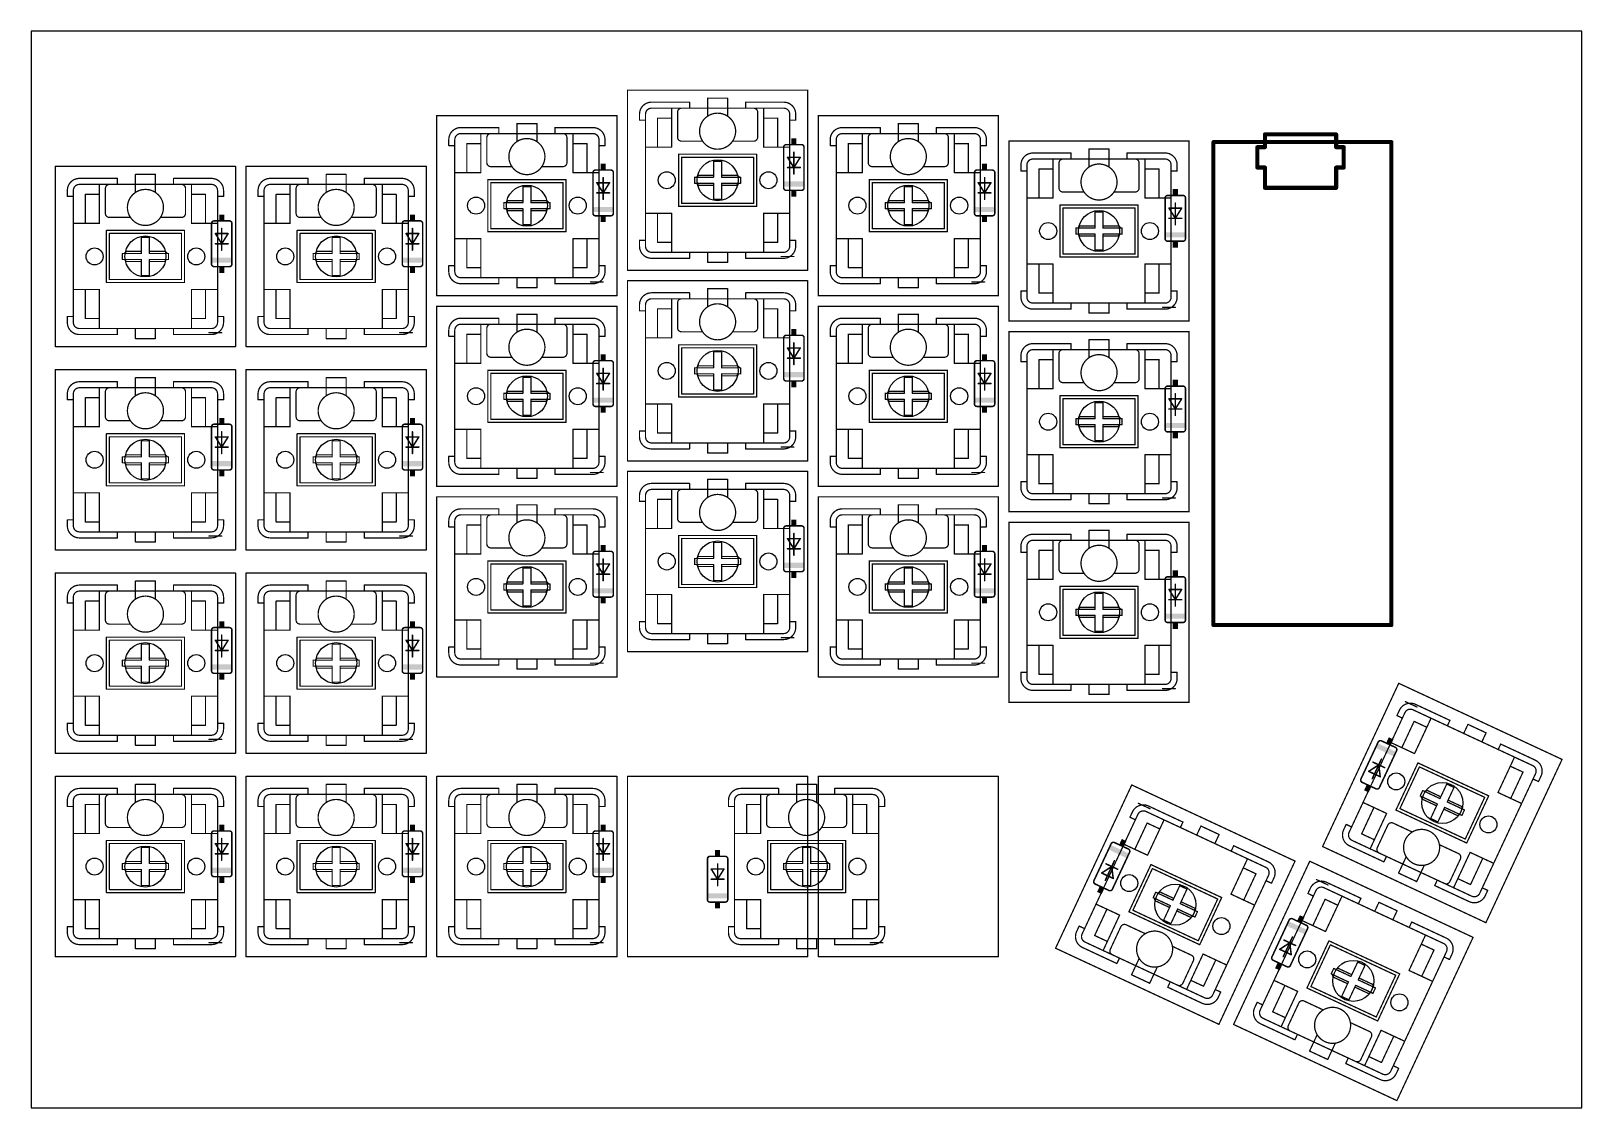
# Model space of a CAD drawing. Extents: x 0 to 155, y -1 to 106.
import ezdxf

# ---------------------------------------------------------------- set-up
doc = ezdxf.new("R2010")
doc.units = 0
doc.layers.add('20', color=7, linetype='CONTINUOUS')
doc.layers.add('21', color=253, linetype='CONTINUOUS')

# ---------------------------------------------------------------- blocks, each defined once
blk = doc.blocks.new('RECT')
blk.add_solid([(-0.5, -0.5), (0.5, -0.5), (-0.5, 0.5), (0.5, 0.5)])

msp = doc.modelspace()

# ---------------------------------------------------------------- linework, layer by layer
at = {"layer": '20'}
for p, q in [((154.92, 106.35), (0, 106.35)), ((0, 106.35), (0, -1.27)), ((154.92, -1.27), (154.92, 106.35)), ((0, -1.27), (154.92, -1.27))]:
    msp.add_line(p, q, dxfattribs=at)
for centre, radius in [((68.58, 91.44), 2.05), ((63.5, 91.44), 0.85), ((73.66, 91.44), 0.85), ((49.53, 88.9), 2.05), ((87.63, 88.9), 2.05), ((44.45, 88.9), 0.85), ((54.61, 88.9), 0.85), ((82.55, 88.9), 0.85), ((92.71, 88.9), 0.85), ((106.68, 86.36), 2.05), ((101.6, 86.36), 0.85), ((111.76, 86.36), 0.85), ((11.43, 83.82), 2.05), ((30.48, 83.82), 2.05), ((6.35, 83.82), 0.85), ((16.51, 83.82), 0.85), ((25.4, 83.82), 0.85), ((35.56, 83.82), 0.85), ((68.58, 72.39), 2.05), ((63.5, 72.39), 0.85), ((73.66, 72.39), 0.85), ((49.53, 69.85), 2.05), ((87.63, 69.85), 2.05), ((44.45, 69.85), 0.85), ((54.61, 69.85), 0.85), ((82.55, 69.85), 0.85), ((92.71, 69.85), 0.85), ((106.68, 67.31), 2.05), ((101.6, 67.31), 0.85), ((111.76, 67.31), 0.85), ((11.43, 63.5), 2.05), ((30.48, 63.5), 2.05), ((6.35, 63.5), 0.85), ((16.51, 63.5), 0.85), ((25.4, 63.5), 0.85), ((35.56, 63.5), 0.85), ((68.58, 53.34), 2.05), ((49.53, 50.8), 2.05), ((63.5, 53.34), 0.85), ((73.66, 53.34), 0.85), ((87.63, 50.8), 2.05), ((44.45, 50.8), 0.85), ((54.61, 50.8), 0.85), ((82.55, 50.8), 0.85), ((92.71, 50.8), 0.85), ((106.68, 48.26), 2.05), ((101.6, 48.26), 0.85), ((111.76, 48.26), 0.85), ((11.43, 43.18), 2.05), ((30.48, 43.18), 2.05), ((6.35, 43.18), 0.85), ((16.51, 43.18), 0.85), ((25.4, 43.18), 0.85), ((35.56, 43.18), 0.85), ((136.366, 31.3569), 0.85), ((140.97, 29.21), 2.05), ((145.574, 27.0631), 0.85), ((11.43, 22.86), 2.05), ((30.48, 22.86), 2.05), ((49.53, 22.86), 2.05), ((77.47, 22.86), 2.05), ((6.35, 22.86), 0.85), ((16.51, 22.86), 0.85), ((25.4, 22.86), 0.85), ((35.56, 22.86), 0.85), ((44.45, 22.86), 0.85), ((54.61, 22.86), 0.85), ((72.39, 22.86), 0.85), ((82.55, 22.86), 0.85), ((109.696, 21.1969), 0.85), ((114.3, 19.05), 2.05), ((118.904, 16.9031), 0.85), ((127.476, 13.5769), 0.85), ((132.08, 11.43), 2.05), ((136.684, 9.2831), 0.85)]:
    msp.add_circle(centre, radius, dxfattribs=at)
at = {"layer": '21'}
for points, const_width in [([(59.58, 100.4718, 1), (59.58, 100.4082)], 0.0635), ([(59.6118, 100.44, 1), (59.5483, 100.44)], 0.0635), ([(61.98, 99.24, 0.4142), (60.78, 98.04)], 0.127), ([(61.98, 99.2718, 1), (61.98, 99.2083)], 0.0635), ([(61.98, 99.2083, 1), (61.98, 99.2718)], 0.0635), ([(65.8118, 99.24, 1), (65.7482, 99.24)], 0.0635), ([(65.78, 99.2083, 1), (65.78, 99.2718)], 0.0635), ([(67.58, 99.6718, 1), (67.58, 99.6082)], 0.0635), ([(67.6118, 99.64, 1), (67.5482, 99.64)], 0.0635), ([(69.6118, 99.64, 1), (69.5482, 99.64)], 0.0635), ([(69.58, 99.6082, 1), (69.58, 99.6718)], 0.0635), ([(71.38, 99.2718, 1), (71.38, 99.2083)], 0.0635), ([(71.4118, 99.24, 1), (71.3483, 99.24)], 0.0635), ([(75.18, 99.2718, 1), (75.18, 99.2083)], 0.0635), ([(76.38, 98.04, 0.4142), (75.18, 99.24)], 0.127), ([(75.18, 99.2083, 1), (75.18, 99.2718)], 0.0635), ([(77.6118, 100.44, 1), (77.5482, 100.44)], 0.0635), ([(77.58, 100.4082, 1), (77.58, 100.4718)], 0.0635), ([(40.5618, 97.9, 1), (40.4982, 97.9)], 0.0635), ([(40.53, 97.9318, 1), (40.53, 97.8683)], 0.0635), ([(58.5618, 97.9, 1), (58.4982, 97.9)], 0.0635), ([(58.53, 97.8683, 1), (58.53, 97.9318)], 0.0635), ([(60.8118, 98.04, 1), (60.7482, 98.04)], 0.0635), ([(60.7482, 98.04, 1), (60.8118, 98.04)], 0.0635), ([(61.98, 98.64, 0.4142), (61.38, 98.04)], 0.127), ([(61.4118, 98.04, 1), (61.3483, 98.04)], 0.0635), ([(61.3483, 98.04, 1), (61.4118, 98.04)], 0.0635), ([(61.98, 98.6718, 1), (61.98, 98.6082)], 0.0635), ([(61.98, 98.6082, 1), (61.98, 98.6718)], 0.0635), ([(62.58, 97.6718, 1), (62.58, 97.6082)], 0.0635), ([(62.6118, 97.64, 1), (62.5483, 97.64)], 0.0635), ([(64.0118, 98.64, 1), (63.9483, 98.64)], 0.0635), ([(64.0118, 97.64, 1), (63.9483, 97.64)], 0.0635), ([(63.9483, 97.64, 1), (64.0118, 97.64)], 0.0635), ([(63.98, 97.6082, 1), (63.98, 97.6718)], 0.0635), ([(64.6118, 98.24, 1), (64.5482, 98.24)], 0.0635), ([(64.5482, 98.24, 1), (64.6118, 98.24)], 0.0635), ([(64.98, 98.64, 0.4142), (64.58, 98.24)], 0.127), ([(64.98, 98.6082, 1), (64.98, 98.6718)], 0.0635), ([(65.78, 98.6718, 1), (65.78, 98.6082)], 0.0635), ([(65.7482, 98.64, 1), (65.8118, 98.64)], 0.0635), ([(65.78, 98.6082, 1), (65.78, 98.6718)], 0.0635), ([(68.58, 98.14, 1), (68.58, 94.54)], 0.127), ([(67.58, 98.6718, 1), (67.58, 98.6082)], 0.0635), ([(67.6118, 98.64, 1), (67.5482, 98.64)], 0.0635), ([(67.5482, 98.64, 1), (67.6118, 98.64)], 0.0635), ([(67.5482, 97.84, 1), (67.6118, 97.84)], 0.0635), ([(67.58, 98.6082, 1), (67.58, 98.6718)], 0.0635), ([(68.58, 98.1718, 1), (68.58, 98.1082)], 0.0635), ([(68.58, 94.54, 1), (68.58, 98.14)], 0.127), ([(68.58, 98.1082, 1), (68.58, 98.1718)], 0.0635), ([(69.58, 98.6718, 1), (69.58, 98.6082)], 0.0635), ([(69.6118, 98.64, 1), (69.5482, 98.64)], 0.0635), ([(69.5482, 98.64, 1), (69.6118, 98.64)], 0.0635), ([(69.5482, 97.84, 1), (69.6118, 97.84)], 0.0635), ([(69.58, 98.6082, 1), (69.58, 98.6718)], 0.0635), ([(71.38, 98.6718, 1), (71.38, 98.6082)], 0.0635), ([(71.3483, 98.64, 1), (71.4118, 98.64)], 0.0635), ([(71.38, 98.6082, 1), (71.38, 98.6718)], 0.0635), ([(72.18, 98.6718, 1), (72.18, 98.6082)], 0.0635), ([(72.58, 98.24, 0.4142), (72.18, 98.64)], 0.127), ([(72.6118, 98.24, 1), (72.5482, 98.24)], 0.0635), ([(72.5482, 98.24, 1), (72.6118, 98.24)], 0.0635), ([(73.18, 97.6718, 1), (73.18, 97.6082)], 0.0635), ([(73.2118, 98.64, 1), (73.1483, 98.64)], 0.0635), ([(73.2118, 97.64, 1), (73.1483, 97.64)], 0.0635), ([(73.1483, 97.64, 1), (73.2118, 97.64)], 0.0635), ([(74.6118, 97.64, 1), (74.5482, 97.64)], 0.0635), ([(74.58, 97.6082, 1), (74.58, 97.6718)], 0.0635), ([(75.18, 98.6718, 1), (75.18, 98.6082)], 0.0635), ([(75.78, 98.04, 0.4142), (75.18, 98.64)], 0.127), ([(75.18, 98.6082, 1), (75.18, 98.6718)], 0.0635), ([(75.8118, 98.04, 1), (75.7482, 98.04)], 0.0635), ([(75.7482, 98.04, 1), (75.8118, 98.04)], 0.0635), ([(76.4118, 98.04, 1), (76.3483, 98.04)], 0.0635), ([(76.3483, 98.04, 1), (76.4118, 98.04)], 0.0635), ([(78.63, 97.9318, 1), (78.63, 97.8683)], 0.0635), ([(78.6618, 97.9, 1), (78.5983, 97.9)], 0.0635), ([(96.6618, 97.9, 1), (96.5983, 97.9)], 0.0635), ([(96.63, 97.8683, 1), (96.63, 97.9318)], 0.0635), ([(42.93, 96.7, 0.4142), (41.73, 95.5)], 0.127), ([(42.93, 96.1, 0.4142), (42.33, 95.5)], 0.127), ([(42.93, 96.7318, 1), (42.93, 96.6683)], 0.0635), ([(42.93, 96.1318, 1), (42.93, 96.0683)], 0.0635), ([(42.93, 96.6683, 1), (42.93, 96.7318)], 0.0635), ([(42.93, 96.0683, 1), (42.93, 96.1318)], 0.0635), ([(44.9618, 96.1, 1), (44.8982, 96.1)], 0.0635), ([(45.93, 96.1, 0.4142), (45.53, 95.7)], 0.127), ([(45.93, 96.0683, 1), (45.93, 96.1318)], 0.0635), ([(46.73, 96.1318, 1), (46.73, 96.0683)], 0.0635), ([(46.7618, 96.7, 1), (46.6983, 96.7)], 0.0635), ([(46.6983, 96.1, 1), (46.7618, 96.1)], 0.0635), ([(46.73, 96.6683, 1), (46.73, 96.7318)], 0.0635), ([(46.73, 96.0683, 1), (46.73, 96.1318)], 0.0635), ([(48.5618, 97.1, 1), (48.4982, 97.1)], 0.0635), ([(48.5618, 96.1, 1), (48.4982, 96.1)], 0.0635), ([(48.4982, 96.1, 1), (48.5618, 96.1)], 0.0635), ([(48.53, 97.1318, 1), (48.53, 97.0683)], 0.0635), ([(48.53, 96.1318, 1), (48.53, 96.0683)], 0.0635), ([(48.53, 96.0683, 1), (48.53, 96.1318)], 0.0635), ([(50.5618, 97.1, 1), (50.4982, 97.1)], 0.0635), ([(50.5618, 96.1, 1), (50.4982, 96.1)], 0.0635), ([(50.4982, 96.1, 1), (50.5618, 96.1)], 0.0635), ([(50.53, 96.1318, 1), (50.53, 96.0683)], 0.0635), ([(50.53, 97.0683, 1), (50.53, 97.1318)], 0.0635), ([(50.53, 96.0683, 1), (50.53, 96.1318)], 0.0635), ([(52.33, 96.7318, 1), (52.33, 96.6683)], 0.0635), ([(52.3618, 96.7, 1), (52.2983, 96.7)], 0.0635), ([(52.33, 96.1318, 1), (52.33, 96.0683)], 0.0635), ([(52.2983, 96.1, 1), (52.3618, 96.1)], 0.0635), ([(52.33, 96.0683, 1), (52.33, 96.1318)], 0.0635), ([(53.13, 96.1318, 1), (53.13, 96.0683)], 0.0635), ([(53.53, 95.7, 0.4142), (53.13, 96.1)], 0.127), ([(54.1618, 96.1, 1), (54.0983, 96.1)], 0.0635), ([(56.13, 96.7318, 1), (56.13, 96.6683)], 0.0635), ([(57.33, 95.5, 0.4142), (56.13, 96.7)], 0.127), ([(56.13, 96.1318, 1), (56.13, 96.0683)], 0.0635), ([(56.73, 95.5, 0.4142), (56.13, 96.1)], 0.127), ([(56.13, 96.6683, 1), (56.13, 96.7318)], 0.0635), ([(56.13, 96.0683, 1), (56.13, 96.1318)], 0.0635), ([(60.78, 97.4718, 1), (60.78, 97.4082)], 0.0635), ([(60.7482, 97.44, 1), (60.8118, 97.44)], 0.0635), ([(61.4118, 97.44, 1), (61.3483, 97.44)], 0.0635), ([(61.3483, 97.44, 1), (61.4118, 97.44)], 0.0635), ([(61.38, 97.4082, 1), (61.38, 97.4718)], 0.0635), ([(75.8118, 97.44, 1), (75.7482, 97.44)], 0.0635), ([(75.78, 97.4718, 1), (75.78, 97.4082)], 0.0635), ([(75.7482, 97.44, 1), (75.8118, 97.44)], 0.0635), ([(76.3483, 97.44, 1), (76.4118, 97.44)], 0.0635), ([(76.38, 97.4082, 1), (76.38, 97.4718)], 0.0635), ([(81.03, 96.7, 0.4142), (79.83, 95.5)], 0.127), ([(81.03, 96.1, 0.4142), (80.43, 95.5)], 0.127), ([(81.03, 96.7318, 1), (81.03, 96.6683)], 0.0635), ([(81.03, 96.1318, 1), (81.03, 96.0683)], 0.0635), ([(81.03, 96.6683, 1), (81.03, 96.7318)], 0.0635), ([(81.03, 96.0683, 1), (81.03, 96.1318)], 0.0635), ([(83.0618, 96.1, 1), (82.9982, 96.1)], 0.0635), ([(84.03, 96.1, 0.4142), (83.63, 95.7)], 0.127), ([(84.03, 96.0683, 1), (84.03, 96.1318)], 0.0635), ([(84.8618, 96.7, 1), (84.7982, 96.7)], 0.0635), ([(84.7982, 96.1, 1), (84.8618, 96.1)], 0.0635), ([(84.83, 96.1318, 1), (84.83, 96.0683)], 0.0635), ([(84.83, 96.6683, 1), (84.83, 96.7318)], 0.0635), ([(84.83, 96.0683, 1), (84.83, 96.1318)], 0.0635), ([(86.63, 97.1318, 1), (86.63, 97.0683)], 0.0635), ([(86.6618, 97.1, 1), (86.5983, 97.1)], 0.0635), ([(86.63, 96.1318, 1), (86.63, 96.0683)], 0.0635), ([(86.6618, 96.1, 1), (86.5983, 96.1)], 0.0635), ([(86.5983, 96.1, 1), (86.6618, 96.1)], 0.0635), ([(86.63, 96.0683, 1), (86.63, 96.1318)], 0.0635), ([(88.6618, 97.1, 1), (88.5983, 97.1)], 0.0635), ([(88.63, 96.1318, 1), (88.63, 96.0683)], 0.0635), ([(88.6618, 96.1, 1), (88.5983, 96.1)], 0.0635), ([(88.5983, 96.1, 1), (88.6618, 96.1)], 0.0635), ([(88.63, 97.0683, 1), (88.63, 97.1318)], 0.0635), ([(88.63, 96.0683, 1), (88.63, 96.1318)], 0.0635), ([(90.43, 96.7318, 1), (90.43, 96.6683)], 0.0635), ([(90.43, 96.1318, 1), (90.43, 96.0683)], 0.0635), ([(90.4618, 96.7, 1), (90.3983, 96.7)], 0.0635), ([(90.3983, 96.1, 1), (90.4618, 96.1)], 0.0635), ([(90.43, 96.0683, 1), (90.43, 96.1318)], 0.0635), ([(91.23, 96.1318, 1), (91.23, 96.0683)], 0.0635), ([(91.63, 95.7, 0.4142), (91.23, 96.1)], 0.127), ([(92.2618, 96.1, 1), (92.1983, 96.1)], 0.0635), ([(94.23, 96.7318, 1), (94.23, 96.6683)], 0.0635), ([(95.43, 95.5, 0.4142), (94.23, 96.7)], 0.127), ([(94.23, 96.1318, 1), (94.23, 96.0683)], 0.0635), ([(94.83, 95.5, 0.4142), (94.23, 96.1)], 0.127), ([(94.23, 96.6683, 1), (94.23, 96.7318)], 0.0635), ([(94.23, 96.0683, 1), (94.23, 96.1318)], 0.0635), ([(123.2535, 96.1136, 1), (123.2535, 95.9104)], 0.2032), ([(123.3551, 96.012, 1), (123.1519, 96.012)], 0.2032), ([(130.4671, 96.012, 1), (130.2639, 96.012)], 0.2032), ([(130.3655, 95.9104, 1), (130.3655, 96.1136)], 0.2032), ([(41.73, 94.9318, 1), (41.73, 94.8683)], 0.0635), ([(41.7618, 95.5, 1), (41.6983, 95.5)], 0.0635), ([(41.6983, 95.5, 1), (41.7618, 95.5)], 0.0635), ([(41.6983, 94.9, 1), (41.7618, 94.9)], 0.0635), ([(42.3618, 95.5, 1), (42.2983, 95.5)], 0.0635), ([(42.2983, 95.5, 1), (42.3618, 95.5)], 0.0635), ([(42.3618, 94.9, 1), (42.2983, 94.9)], 0.0635), ([(42.2983, 94.9, 1), (42.3618, 94.9)], 0.0635), ([(42.33, 94.8683, 1), (42.33, 94.9318)], 0.0635), ([(43.5618, 95.1, 1), (43.4982, 95.1)], 0.0635), ([(43.53, 95.1318, 1), (43.53, 95.0683)], 0.0635), ([(44.9618, 95.1, 1), (44.8982, 95.1)], 0.0635), ([(44.8982, 95.1, 1), (44.9618, 95.1)], 0.0635), ([(44.93, 95.0683, 1), (44.93, 95.1318)], 0.0635), ([(45.5618, 95.7, 1), (45.4982, 95.7)], 0.0635), ([(45.4982, 95.7, 1), (45.5618, 95.7)], 0.0635), ([(49.53, 95.6, 1), (49.53, 92)], 0.127), ([(48.4982, 95.3, 1), (48.5618, 95.3)], 0.0635), ([(49.53, 95.6318, 1), (49.53, 95.5683)], 0.0635), ([(49.53, 92, 1), (49.53, 95.6)], 0.127), ([(49.53, 95.5683, 1), (49.53, 95.6318)], 0.0635), ([(50.4982, 95.3, 1), (50.5618, 95.3)], 0.0635), ([(53.5618, 95.7, 1), (53.4982, 95.7)], 0.0635), ([(53.4982, 95.7, 1), (53.5618, 95.7)], 0.0635), ([(54.13, 95.1318, 1), (54.13, 95.0683)], 0.0635), ([(54.1618, 95.1, 1), (54.0983, 95.1)], 0.0635), ([(54.0983, 95.1, 1), (54.1618, 95.1)], 0.0635), ([(55.5618, 95.1, 1), (55.4982, 95.1)], 0.0635), ([(55.53, 95.0683, 1), (55.53, 95.1318)], 0.0635), ([(56.73, 94.9318, 1), (56.73, 94.8683)], 0.0635), ([(56.7618, 95.5, 1), (56.6983, 95.5)], 0.0635), ([(56.6983, 95.5, 1), (56.7618, 95.5)], 0.0635), ([(56.7618, 94.9, 1), (56.6983, 94.9)], 0.0635), ([(56.6983, 94.9, 1), (56.7618, 94.9)], 0.0635), ([(57.3618, 95.5, 1), (57.2983, 95.5)], 0.0635), ([(57.2983, 95.5, 1), (57.3618, 95.5)], 0.0635), ([(57.2983, 94.9, 1), (57.3618, 94.9)], 0.0635), ([(57.33, 94.8683, 1), (57.33, 94.9318)], 0.0635), ([(61.38, 94.7718, 1), (61.38, 94.7083)], 0.0635), ([(62.58, 94.7718, 1), (62.58, 94.7083)], 0.0635), ([(62.5483, 94.74, 1), (62.6118, 94.74)], 0.0635), ([(62.58, 94.7083, 1), (62.58, 94.7718)], 0.0635), ([(63.9483, 94.74, 1), (64.0118, 94.74)], 0.0635), ([(63.98, 94.7083, 1), (63.98, 94.7718)], 0.0635), ([(64.6118, 95.74, 1), (64.5482, 95.74)], 0.0635), ([(64.5482, 95.74, 1), (64.6118, 95.74)], 0.0635), ([(64.58, 95.74, 0.4142), (64.98, 95.34)], 0.127), ([(64.98, 95.3718, 1), (64.98, 95.3083)], 0.0635), ([(64.98, 95.3083, 1), (64.98, 95.3718)], 0.0635), ([(67.08, 95.3083, 1), (67.08, 95.3718)], 0.0635), ([(68.58, 94.5718, 1), (68.58, 94.5083)], 0.0635), ([(68.58, 94.5083, 1), (68.58, 94.5718)], 0.0635), ([(70.08, 95.3718, 1), (70.08, 95.3083)], 0.0635), ([(72.18, 95.34, 0.4142), (72.58, 95.74)], 0.127), ([(72.18, 95.3718, 1), (72.18, 95.3083)], 0.0635), ([(72.18, 95.3083, 1), (72.18, 95.3718)], 0.0635), ([(72.6118, 95.74, 1), (72.5482, 95.74)], 0.0635), ([(72.5482, 95.74, 1), (72.6118, 95.74)], 0.0635), ([(73.18, 94.7718, 1), (73.18, 94.7083)], 0.0635), ([(73.1483, 94.74, 1), (73.2118, 94.74)], 0.0635), ([(74.5482, 94.74, 1), (74.6118, 94.74)], 0.0635), ([(74.58, 94.7718, 1), (74.58, 94.7083)], 0.0635), ([(74.58, 94.7083, 1), (74.58, 94.7718)], 0.0635), ([(75.438, 94.996, 0.4142), (75.184, 94.742)], 0.1524), ([(75.2221, 94.742, 1), (75.1459, 94.742)], 0.0762), ([(75.1459, 94.742, 1), (75.2221, 94.742)], 0.0762), ([(75.438, 95.0341, 1), (75.438, 94.9579)], 0.0762), ([(75.438, 94.9579, 1), (75.438, 95.0341)], 0.0762), ([(75.78, 94.7083, 1), (75.78, 94.7718)], 0.0635), ([(77.216, 94.742, 0.4142), (76.962, 94.996)], 0.1524), ([(76.962, 95.0341, 1), (76.962, 94.9579)], 0.0762), ([(76.962, 94.9579, 1), (76.962, 95.0341)], 0.0762), ([(77.2541, 94.742, 1), (77.1779, 94.742)], 0.0762), ([(77.1779, 94.742, 1), (77.2541, 94.742)], 0.0762), ([(79.8618, 95.5, 1), (79.7982, 95.5)], 0.0635), ([(79.7982, 95.5, 1), (79.8618, 95.5)], 0.0635), ([(79.7982, 94.9, 1), (79.8618, 94.9)], 0.0635), ([(79.83, 94.9318, 1), (79.83, 94.8683)], 0.0635), ([(80.4618, 95.5, 1), (80.3983, 95.5)], 0.0635), ([(80.3983, 95.5, 1), (80.4618, 95.5)], 0.0635), ([(80.4618, 94.9, 1), (80.3983, 94.9)], 0.0635), ([(80.3983, 94.9, 1), (80.4618, 94.9)], 0.0635), ([(80.43, 94.8683, 1), (80.43, 94.9318)], 0.0635), ([(81.63, 95.1318, 1), (81.63, 95.0683)], 0.0635), ([(81.6618, 95.1, 1), (81.5983, 95.1)], 0.0635), ([(83.0618, 95.1, 1), (82.9982, 95.1)], 0.0635), ([(82.9982, 95.1, 1), (83.0618, 95.1)], 0.0635), ([(83.03, 95.0683, 1), (83.03, 95.1318)], 0.0635), ([(83.6618, 95.7, 1), (83.5983, 95.7)], 0.0635), ([(83.5983, 95.7, 1), (83.6618, 95.7)], 0.0635), ([(87.63, 95.6, 1), (87.63, 92)], 0.127), ([(86.5983, 95.3, 1), (86.6618, 95.3)], 0.0635), ([(87.63, 95.6318, 1), (87.63, 95.5683)], 0.0635), ([(87.63, 92, 1), (87.63, 95.6)], 0.127), ([(87.63, 95.5683, 1), (87.63, 95.6318)], 0.0635), ([(88.5983, 95.3, 1), (88.6618, 95.3)], 0.0635), ([(91.6618, 95.7, 1), (91.5983, 95.7)], 0.0635), ([(91.5983, 95.7, 1), (91.6618, 95.7)], 0.0635), ([(92.23, 95.1318, 1), (92.23, 95.0683)], 0.0635), ([(92.2618, 95.1, 1), (92.1983, 95.1)], 0.0635), ([(92.1983, 95.1, 1), (92.2618, 95.1)], 0.0635), ([(93.6618, 95.1, 1), (93.5983, 95.1)], 0.0635), ([(93.63, 95.0683, 1), (93.63, 95.1318)], 0.0635), ([(94.8618, 95.5, 1), (94.7982, 95.5)], 0.0635), ([(94.7982, 95.5, 1), (94.8618, 95.5)], 0.0635), ([(94.8618, 94.9, 1), (94.7982, 94.9)], 0.0635), ([(94.7982, 94.9, 1), (94.8618, 94.9)], 0.0635), ([(94.83, 94.9318, 1), (94.83, 94.8683)], 0.0635), ([(95.4618, 95.5, 1), (95.3983, 95.5)], 0.0635), ([(95.3983, 95.5, 1), (95.4618, 95.5)], 0.0635), ([(95.3983, 94.9, 1), (95.4618, 94.9)], 0.0635), ([(95.43, 94.8683, 1), (95.43, 94.9318)], 0.0635), ([(97.68, 95.3918, 1), (97.68, 95.3282)], 0.0635), ([(97.7118, 95.36, 1), (97.6483, 95.36)], 0.0635), ([(105.68, 94.5918, 1), (105.68, 94.5282)], 0.0635), ([(105.7118, 94.56, 1), (105.6483, 94.56)], 0.0635), ([(107.7118, 94.56, 1), (107.6483, 94.56)], 0.0635), ([(107.68, 94.5282, 1), (107.68, 94.5918)], 0.0635), ([(115.7118, 95.36, 1), (115.6483, 95.36)], 0.0635), ([(115.68, 95.3282, 1), (115.68, 95.3918)], 0.0635), ([(118.11, 95.3516, 1), (118.11, 95.1484)], 0.2032), ([(118.2116, 95.25, 1), (118.0084, 95.25)], 0.2032), ([(122.4915, 94.8436, 1), (122.4915, 94.6404)], 0.2032), ([(122.5931, 94.742, 1), (122.3899, 94.742)], 0.2032), ([(123.1519, 94.742, 1), (123.3551, 94.742)], 0.2032), ([(123.2535, 94.6404, 1), (123.2535, 94.8436)], 0.2032), ([(130.3655, 94.8436, 1), (130.3655, 94.6404)], 0.2032), ([(130.2639, 94.742, 1), (130.4671, 94.742)], 0.2032), ([(131.2291, 94.742, 1), (131.0259, 94.742)], 0.2032), ([(131.1275, 94.6404, 1), (131.1275, 94.8436)], 0.2032), ([(135.9916, 95.25, 1), (135.7884, 95.25)], 0.2032), ([(135.89, 95.1484, 1), (135.89, 95.3516)], 0.2032), ([(45.5618, 93.2, 1), (45.4982, 93.2)], 0.0635), ([(45.4982, 93.2, 1), (45.5618, 93.2)], 0.0635), ([(45.53, 93.2, 0.4142), (45.93, 92.8)], 0.127), ([(53.13, 92.8, 0.4142), (53.53, 93.2)], 0.127), ([(53.5618, 93.2, 1), (53.4982, 93.2)], 0.0635), ([(53.4982, 93.2, 1), (53.5618, 93.2)], 0.0635), ([(64.68, 94.0718, 1), (64.68, 94.0083)], 0.0635), ([(64.7118, 94.04, 1), (64.6483, 94.04)], 0.0635), ([(64.98, 93.7718, 1), (64.98, 93.7083)], 0.0635), ([(65.0118, 93.74, 1), (64.9483, 93.74)], 0.0635), ([(68.18, 93.3718, 1), (68.18, 93.3083)], 0.0635), ([(68.2118, 93.34, 1), (68.1483, 93.34)], 0.0635), ([(69.0118, 93.34, 1), (68.9483, 93.34)], 0.0635), ([(68.98, 93.3083, 1), (68.98, 93.3718)], 0.0635), ([(72.2118, 93.74, 1), (72.1483, 93.74)], 0.0635), ([(72.18, 93.7083, 1), (72.18, 93.7718)], 0.0635), ([(72.5118, 94.04, 1), (72.4483, 94.04)], 0.0635), ([(72.48, 94.0083, 1), (72.48, 94.0718)], 0.0635), ([(75.565, 93.7641, 1), (75.565, 93.6879)], 0.0762), ([(75.5973, 93.7462, 1), (75.5327, 93.7058)], 0.0762), ([(76.2381, 94.234, 1), (76.1619, 94.234)], 0.0762), ([(76.8673, 93.7058, 1), (76.8027, 93.7462)], 0.0762), ([(76.835, 93.6879, 1), (76.835, 93.7641)], 0.0762), ([(83.63, 93.2, 0.4142), (84.03, 92.8)], 0.127), ([(83.6618, 93.2, 1), (83.5983, 93.2)], 0.0635), ([(83.5983, 93.2, 1), (83.6618, 93.2)], 0.0635), ([(91.23, 92.8, 0.4142), (91.63, 93.2)], 0.127), ([(91.6618, 93.2, 1), (91.5983, 93.2)], 0.0635), ([(91.5983, 93.2, 1), (91.6618, 93.2)], 0.0635), ([(100.08, 94.16, 0.4142), (98.88, 92.96)], 0.127), ([(98.9118, 92.96, 1), (98.8483, 92.96)], 0.0635), ([(98.8483, 92.96, 1), (98.9118, 92.96)], 0.0635), ([(100.08, 93.56, 0.4142), (99.48, 92.96)], 0.127), ([(99.5118, 92.96, 1), (99.4483, 92.96)], 0.0635), ([(99.4483, 92.96, 1), (99.5118, 92.96)], 0.0635), ([(100.08, 93.5918, 1), (100.08, 93.5282)], 0.0635), ([(100.08, 94.1918, 1), (100.08, 94.1283)], 0.0635), ([(100.08, 94.1283, 1), (100.08, 94.1918)], 0.0635), ([(100.08, 93.5282, 1), (100.08, 93.5918)], 0.0635), ([(102.1118, 93.56, 1), (102.0482, 93.56)], 0.0635), ([(103.08, 93.56, 0.4142), (102.68, 93.16)], 0.127), ([(102.7118, 93.16, 1), (102.6483, 93.16)], 0.0635), ([(102.6483, 93.16, 1), (102.7118, 93.16)], 0.0635), ([(103.08, 93.5282, 1), (103.08, 93.5918)], 0.0635), ([(103.88, 93.5918, 1), (103.88, 93.5282)], 0.0635), ([(103.9118, 94.16, 1), (103.8483, 94.16)], 0.0635), ([(103.8483, 93.56, 1), (103.9118, 93.56)], 0.0635), ([(103.88, 94.1283, 1), (103.88, 94.1918)], 0.0635), ([(103.88, 93.5282, 1), (103.88, 93.5918)], 0.0635), ([(106.68, 93.06, 1), (106.68, 89.46)], 0.127), ([(105.68, 93.5918, 1), (105.68, 93.5282)], 0.0635), ([(105.7118, 93.56, 1), (105.6483, 93.56)], 0.0635), ([(105.6483, 93.56, 1), (105.7118, 93.56)], 0.0635), ([(105.68, 93.5282, 1), (105.68, 93.5918)], 0.0635), ([(106.68, 93.0918, 1), (106.68, 93.0282)], 0.0635), ([(106.68, 89.46, 1), (106.68, 93.06)], 0.127), ([(106.68, 93.0282, 1), (106.68, 93.0918)], 0.0635), ([(107.68, 93.5918, 1), (107.68, 93.5282)], 0.0635), ([(107.7118, 93.56, 1), (107.6483, 93.56)], 0.0635), ([(107.6483, 93.56, 1), (107.7118, 93.56)], 0.0635), ([(107.68, 93.5282, 1), (107.68, 93.5918)], 0.0635), ([(109.48, 93.5918, 1), (109.48, 93.5282)], 0.0635), ([(109.48, 94.1918, 1), (109.48, 94.1283)], 0.0635), ([(109.5118, 94.16, 1), (109.4483, 94.16)], 0.0635), ([(109.4483, 93.56, 1), (109.5118, 93.56)], 0.0635), ([(109.48, 93.5282, 1), (109.48, 93.5918)], 0.0635), ([(110.28, 93.5918, 1), (110.28, 93.5282)], 0.0635), ([(110.68, 93.16, 0.4142), (110.28, 93.56)], 0.127), ([(110.7118, 93.16, 1), (110.6483, 93.16)], 0.0635), ([(110.6483, 93.16, 1), (110.7118, 93.16)], 0.0635), ([(111.3118, 93.56, 1), (111.2482, 93.56)], 0.0635), ([(113.28, 93.5918, 1), (113.28, 93.5282)], 0.0635), ([(113.28, 94.1918, 1), (113.28, 94.1283)], 0.0635), ([(114.48, 92.96, 0.4142), (113.28, 94.16)], 0.127), ([(113.88, 92.96, 0.4142), (113.28, 93.56)], 0.127), ([(113.28, 94.1283, 1), (113.28, 94.1918)], 0.0635), ([(113.28, 93.5282, 1), (113.28, 93.5918)], 0.0635), ([(113.9118, 92.96, 1), (113.8483, 92.96)], 0.0635), ([(113.8483, 92.96, 1), (113.9118, 92.96)], 0.0635), ([(114.5118, 92.96, 1), (114.4483, 92.96)], 0.0635), ([(114.4483, 92.96, 1), (114.5118, 92.96)], 0.0635), ([(2.4618, 92.82, 1), (2.3982, 92.82)], 0.0635), ([(2.43, 92.8518, 1), (2.43, 92.7883)], 0.0635), ([(4.83, 91.62, 0.4142), (3.63, 90.42)], 0.127), ([(4.83, 91.6518, 1), (4.83, 91.5883)], 0.0635), ([(4.83, 91.5883, 1), (4.83, 91.6518)], 0.0635), ([(8.6618, 91.62, 1), (8.5983, 91.62)], 0.0635), ([(8.63, 91.5883, 1), (8.63, 91.6518)], 0.0635), ([(10.4618, 92.02, 1), (10.3982, 92.02)], 0.0635), ([(10.43, 92.0518, 1), (10.43, 91.9883)], 0.0635), ([(12.4618, 92.02, 1), (12.3982, 92.02)], 0.0635), ([(12.43, 91.9883, 1), (12.43, 92.0518)], 0.0635), ([(14.2618, 91.62, 1), (14.1982, 91.62)], 0.0635), ([(14.23, 91.6518, 1), (14.23, 91.5883)], 0.0635), ([(19.23, 90.42, 0.4142), (18.03, 91.62)], 0.127), ([(18.03, 91.6518, 1), (18.03, 91.5883)], 0.0635), ([(18.03, 91.5883, 1), (18.03, 91.6518)], 0.0635), ([(20.4617, 92.82, 1), (20.3983, 92.82)], 0.0635), ([(20.43, 92.7883, 1), (20.43, 92.8518)], 0.0635), ([(21.48, 92.8518, 1), (21.48, 92.7883)], 0.0635), ([(21.5117, 92.82, 1), (21.4483, 92.82)], 0.0635), ([(23.88, 91.62, 0.4142), (22.68, 90.42)], 0.127), ([(23.88, 91.6518, 1), (23.88, 91.5883)], 0.0635), ([(23.88, 91.5883, 1), (23.88, 91.6518)], 0.0635), ([(27.7117, 91.62, 1), (27.6483, 91.62)], 0.0635), ([(27.68, 91.5883, 1), (27.68, 91.6518)], 0.0635), ([(29.48, 92.0518, 1), (29.48, 91.9883)], 0.0635), ([(29.5117, 92.02, 1), (29.4483, 92.02)], 0.0635), ([(31.5117, 92.02, 1), (31.4483, 92.02)], 0.0635), ([(31.48, 91.9883, 1), (31.48, 92.0518)], 0.0635), ([(33.3118, 91.62, 1), (33.2482, 91.62)], 0.0635), ([(33.28, 91.6518, 1), (33.28, 91.5883)], 0.0635), ([(38.28, 90.42, 0.4142), (37.08, 91.62)], 0.127), ([(37.08, 91.6518, 1), (37.08, 91.5883)], 0.0635), ([(37.08, 91.5883, 1), (37.08, 91.6518)], 0.0635), ([(39.5118, 92.82, 1), (39.4483, 92.82)], 0.0635), ([(39.48, 92.7883, 1), (39.48, 92.8518)], 0.0635), ([(42.33, 92.2318, 1), (42.33, 92.1683)], 0.0635), ([(43.4982, 92.2, 1), (43.5618, 92.2)], 0.0635), ([(43.53, 92.2318, 1), (43.53, 92.1683)], 0.0635), ([(43.53, 92.1683, 1), (43.53, 92.2318)], 0.0635), ([(44.8982, 92.2, 1), (44.9618, 92.2)], 0.0635), ([(44.93, 92.1683, 1), (44.93, 92.2318)], 0.0635), ([(45.63, 91.5318, 1), (45.63, 91.4682)], 0.0635), ([(45.6618, 91.5, 1), (45.5983, 91.5)], 0.0635), ([(45.93, 92.8318, 1), (45.93, 92.7683)], 0.0635), ([(45.93, 92.7683, 1), (45.93, 92.8318)], 0.0635), ([(48.03, 92.7683, 1), (48.03, 92.8318)], 0.0635), ([(49.53, 92.0318, 1), (49.53, 91.9682)], 0.0635), ([(49.53, 91.9682, 1), (49.53, 92.0318)], 0.0635), ([(51.03, 92.8318, 1), (51.03, 92.7683)], 0.0635), ([(53.13, 92.8318, 1), (53.13, 92.7683)], 0.0635), ([(53.13, 92.7683, 1), (53.13, 92.8318)], 0.0635), ([(53.4618, 91.5, 1), (53.3982, 91.5)], 0.0635), ([(53.43, 91.4682, 1), (53.43, 91.5318)], 0.0635), ([(54.13, 92.2318, 1), (54.13, 92.1683)], 0.0635), ([(54.0983, 92.2, 1), (54.1618, 92.2)], 0.0635), ([(55.4982, 92.2, 1), (55.5618, 92.2)], 0.0635), ([(55.53, 92.2318, 1), (55.53, 92.1683)], 0.0635), ([(55.53, 92.1683, 1), (55.53, 92.2318)], 0.0635), ([(56.388, 92.456, 0.4142), (56.134, 92.202)], 0.1524), ([(56.1721, 92.202, 1), (56.0959, 92.202)], 0.0762), ([(56.0959, 92.202, 1), (56.1721, 92.202)], 0.0762), ([(56.388, 92.4941, 1), (56.388, 92.4179)], 0.0762), ([(56.388, 92.4179, 1), (56.388, 92.4941)], 0.0762), ([(56.73, 92.1683, 1), (56.73, 92.2318)], 0.0635), ([(57.1881, 91.694, 1), (57.1119, 91.694)], 0.0762), ([(58.166, 92.202, 0.4142), (57.912, 92.456)], 0.1524), ([(57.912, 92.4941, 1), (57.912, 92.4179)], 0.0762), ([(57.912, 92.4179, 1), (57.912, 92.4941)], 0.0762), ([(58.2041, 92.202, 1), (58.1279, 92.202)], 0.0762), ([(58.1279, 92.202, 1), (58.2041, 92.202)], 0.0762), ([(66.3118, 91.74, 1), (66.2482, 91.74)], 0.0635), ([(66.28, 91.7718, 1), (66.28, 91.7083)], 0.0635), ([(66.4575, 91.7625, 1), (66.5025, 91.7175)], 0.0635), ([(66.48, 91.7718, 1), (66.48, 91.7083)], 0.0635), ([(66.48, 91.7083, 1), (66.48, 91.7718)], 0.0635), ([(66.68, 91.9718, 1), (66.68, 91.9082)], 0.0635), ([(66.7025, 91.9175, 1), (66.6575, 91.9625)], 0.0635), ([(68.2118, 91.94, 1), (68.1483, 91.94)], 0.0635), ([(68.1483, 91.94, 1), (68.2118, 91.94)], 0.0635), ([(68.1483, 91.74, 1), (68.2118, 91.74)], 0.0635), ([(68.18, 91.9082, 1), (68.18, 91.9718)], 0.0635), ([(68.18, 91.7083, 1), (68.18, 91.7718)], 0.0635), ([(68.98, 91.9718, 1), (68.98, 91.9082)], 0.0635), ([(68.98, 91.7718, 1), (68.98, 91.7083)], 0.0635), ([(69.0118, 91.94, 1), (68.9483, 91.94)], 0.0635), ([(68.9483, 91.94, 1), (69.0118, 91.94)], 0.0635), ([(68.9483, 91.74, 1), (69.0118, 91.74)], 0.0635), ([(70.6025, 91.9625, 1), (70.5575, 91.9175)], 0.0635), ([(70.58, 91.9082, 1), (70.58, 91.9718)], 0.0635), ([(70.78, 91.7718, 1), (70.78, 91.7083)], 0.0635), ([(70.7575, 91.7175, 1), (70.8025, 91.7625)], 0.0635), ([(70.78, 91.7083, 1), (70.78, 91.7718)], 0.0635), ([(70.9118, 91.74, 1), (70.8483, 91.74)], 0.0635), ([(70.88, 91.7083, 1), (70.88, 91.7718)], 0.0635), ([(75.565, 92.7481, 1), (75.565, 92.6719)], 0.0762), ([(76.2381, 92.71, 1), (76.1619, 92.71)], 0.0762), ([(76.2, 92.7481, 1), (76.2, 92.6719)], 0.0762), ([(76.1677, 92.7302, 1), (76.2323, 92.6898)], 0.0762), ([(76.1619, 92.71, 1), (76.2381, 92.71)], 0.0762), ([(76.1619, 92.075, 1), (76.2381, 92.075)], 0.0762), ([(76.1677, 92.6898, 1), (76.2323, 92.7302)], 0.0762), ([(76.2, 92.6719, 1), (76.2, 92.7481)], 0.0762), ([(76.835, 92.6719, 1), (76.835, 92.7481)], 0.0762), ([(80.43, 92.2318, 1), (80.43, 92.1683)], 0.0635), ([(81.63, 92.2318, 1), (81.63, 92.1683)], 0.0635), ([(81.5983, 92.2, 1), (81.6618, 92.2)], 0.0635), ([(81.63, 92.1683, 1), (81.63, 92.2318)], 0.0635), ([(82.9982, 92.2, 1), (83.0618, 92.2)], 0.0635), ([(83.03, 92.1683, 1), (83.03, 92.2318)], 0.0635), ([(83.73, 91.5318, 1), (83.73, 91.4682)], 0.0635), ([(83.7618, 91.5, 1), (83.6983, 91.5)], 0.0635), ([(84.03, 92.8318, 1), (84.03, 92.7683)], 0.0635), ([(84.03, 92.7683, 1), (84.03, 92.8318)], 0.0635), ([(86.13, 92.7683, 1), (86.13, 92.8318)], 0.0635), ([(87.63, 92.0318, 1), (87.63, 91.9682)], 0.0635), ([(87.63, 91.9682, 1), (87.63, 92.0318)], 0.0635), ([(89.13, 92.8318, 1), (89.13, 92.7683)], 0.0635), ([(91.23, 92.8318, 1), (91.23, 92.7683)], 0.0635), ([(91.23, 92.7683, 1), (91.23, 92.8318)], 0.0635), ([(91.5618, 91.5, 1), (91.4982, 91.5)], 0.0635), ([(91.53, 91.4682, 1), (91.53, 91.5318)], 0.0635), ([(92.23, 92.2318, 1), (92.23, 92.1683)], 0.0635), ([(92.1983, 92.2, 1), (92.2618, 92.2)], 0.0635), ([(93.63, 92.2318, 1), (93.63, 92.1683)], 0.0635), ([(93.5983, 92.2, 1), (93.6618, 92.2)], 0.0635), ([(93.63, 92.1683, 1), (93.63, 92.2318)], 0.0635), ([(94.488, 92.456, 0.4142), (94.234, 92.202)], 0.1524), ([(94.2721, 92.202, 1), (94.1959, 92.202)], 0.0762), ([(94.1959, 92.202, 1), (94.2721, 92.202)], 0.0762), ([(94.488, 92.4941, 1), (94.488, 92.4179)], 0.0762), ([(94.488, 92.4179, 1), (94.488, 92.4941)], 0.0762), ([(94.83, 92.1683, 1), (94.83, 92.2318)], 0.0635), ([(95.2881, 91.694, 1), (95.2119, 91.694)], 0.0762), ([(96.266, 92.202, 0.4142), (96.012, 92.456)], 0.1524), ([(96.012, 92.4941, 1), (96.012, 92.4179)], 0.0762), ([(96.012, 92.4179, 1), (96.012, 92.4941)], 0.0762), ([(96.3041, 92.202, 1), (96.2279, 92.202)], 0.0762), ([(96.2279, 92.202, 1), (96.3041, 92.202)], 0.0762), ([(98.88, 92.3918, 1), (98.88, 92.3282)], 0.0635), ([(98.8483, 92.36, 1), (98.9118, 92.36)], 0.0635), ([(99.5118, 92.36, 1), (99.4483, 92.36)], 0.0635), ([(99.4483, 92.36, 1), (99.5118, 92.36)], 0.0635), ([(99.48, 92.3282, 1), (99.48, 92.3918)], 0.0635), ([(100.68, 92.5918, 1), (100.68, 92.5282)], 0.0635), ([(100.7118, 92.56, 1), (100.6483, 92.56)], 0.0635), ([(102.1118, 92.56, 1), (102.0482, 92.56)], 0.0635), ([(102.0482, 92.56, 1), (102.1118, 92.56)], 0.0635), ([(102.08, 92.5282, 1), (102.08, 92.5918)], 0.0635), ([(105.6483, 92.76, 1), (105.7118, 92.76)], 0.0635), ([(107.6483, 92.76, 1), (107.7118, 92.76)], 0.0635), ([(111.3118, 92.56, 1), (111.2482, 92.56)], 0.0635), ([(111.28, 92.5918, 1), (111.28, 92.5282)], 0.0635), ([(111.2482, 92.56, 1), (111.3118, 92.56)], 0.0635), ([(112.7118, 92.56, 1), (112.6483, 92.56)], 0.0635), ([(112.68, 92.5282, 1), (112.68, 92.5918)], 0.0635), ([(113.88, 92.3918, 1), (113.88, 92.3282)], 0.0635), ([(113.9118, 92.36, 1), (113.8483, 92.36)], 0.0635), ([(113.8483, 92.36, 1), (113.9118, 92.36)], 0.0635), ([(114.4483, 92.36, 1), (114.5118, 92.36)], 0.0635), ([(114.48, 92.3282, 1), (114.48, 92.3918)], 0.0635), ([(122.4915, 92.8116, 1), (122.4915, 92.6084)], 0.2032), ([(122.3899, 92.71, 1), (122.5931, 92.71)], 0.2032), ([(123.3551, 92.71, 1), (123.1519, 92.71)], 0.2032), ([(123.2535, 92.6084, 1), (123.2535, 92.8116)], 0.2032), ([(130.4671, 92.71, 1), (130.2639, 92.71)], 0.2032), ([(130.3655, 92.8116, 1), (130.3655, 92.6084)], 0.2032), ([(131.0259, 92.71, 1), (131.2291, 92.71)], 0.2032), ([(131.1275, 92.6084, 1), (131.1275, 92.8116)], 0.2032), ([(3.6618, 90.42, 1), (3.5983, 90.42)], 0.0635), ([(3.5983, 90.42, 1), (3.6618, 90.42)], 0.0635), ([(3.63, 89.8518, 1), (3.63, 89.7883)], 0.0635), ([(4.83, 91.02, 0.4142), (4.23, 90.42)], 0.127), ([(4.2618, 90.42, 1), (4.1983, 90.42)], 0.0635), ([(4.1983, 90.42, 1), (4.2618, 90.42)], 0.0635), ([(4.2618, 89.82, 1), (4.1983, 89.82)], 0.0635), ([(4.23, 89.7883, 1), (4.23, 89.8518)], 0.0635), ([(4.83, 91.0518, 1), (4.83, 90.9883)], 0.0635), ([(4.83, 90.9883, 1), (4.83, 91.0518)], 0.0635), ([(5.43, 90.0518, 1), (5.43, 89.9883)], 0.0635), ([(5.4618, 90.02, 1), (5.3983, 90.02)], 0.0635), ([(6.8617, 91.02, 1), (6.7983, 91.02)], 0.0635), ([(6.8617, 90.02, 1), (6.7983, 90.02)], 0.0635), ([(6.7983, 90.02, 1), (6.8617, 90.02)], 0.0635), ([(6.83, 89.9883, 1), (6.83, 90.0518)], 0.0635), ([(7.83, 91.02, 0.4142), (7.43, 90.62)], 0.127), ([(7.4618, 90.62, 1), (7.3983, 90.62)], 0.0635), ([(7.3983, 90.62, 1), (7.4618, 90.62)], 0.0635), ([(7.83, 90.9883, 1), (7.83, 91.0518)], 0.0635), ([(8.63, 91.0518, 1), (8.63, 90.9883)], 0.0635), ([(8.5983, 91.02, 1), (8.6618, 91.02)], 0.0635), ([(8.63, 90.9883, 1), (8.63, 91.0518)], 0.0635), ([(11.43, 90.52, 1), (11.43, 86.92)], 0.127), ([(10.4618, 91.02, 1), (10.3982, 91.02)], 0.0635), ([(10.3982, 91.02, 1), (10.4618, 91.02)], 0.0635), ([(10.3982, 90.22, 1), (10.4618, 90.22)], 0.0635), ([(10.43, 91.0518, 1), (10.43, 90.9883)], 0.0635), ([(10.43, 90.9883, 1), (10.43, 91.0518)], 0.0635), ([(11.43, 90.5518, 1), (11.43, 90.4883)], 0.0635), ([(11.43, 86.92, 1), (11.43, 90.52)], 0.127), ([(11.43, 90.4883, 1), (11.43, 90.5518)], 0.0635), ([(12.4618, 91.02, 1), (12.3982, 91.02)], 0.0635), ([(12.3982, 91.02, 1), (12.4618, 91.02)], 0.0635), ([(12.3982, 90.22, 1), (12.4618, 90.22)], 0.0635), ([(12.43, 91.0518, 1), (12.43, 90.9883)], 0.0635), ([(12.43, 90.9883, 1), (12.43, 91.0518)], 0.0635), ([(14.1982, 91.02, 1), (14.2618, 91.02)], 0.0635), ([(14.23, 91.0518, 1), (14.23, 90.9883)], 0.0635), ([(14.23, 90.9883, 1), (14.23, 91.0518)], 0.0635), ([(15.03, 91.0518, 1), (15.03, 90.9883)], 0.0635), ([(15.43, 90.62, 0.4142), (15.03, 91.02)], 0.127), ([(15.4618, 90.62, 1), (15.3983, 90.62)], 0.0635), ([(15.3983, 90.62, 1), (15.4618, 90.62)], 0.0635), ([(16.03, 90.0518, 1), (16.03, 89.9883)], 0.0635), ([(16.0617, 91.02, 1), (15.9983, 91.02)], 0.0635), ([(16.0617, 90.02, 1), (15.9983, 90.02)], 0.0635), ([(15.9983, 90.02, 1), (16.0617, 90.02)], 0.0635), ([(17.4617, 90.02, 1), (17.3983, 90.02)], 0.0635), ([(17.43, 89.9883, 1), (17.43, 90.0518)], 0.0635), ([(18.03, 91.0518, 1), (18.03, 90.9883)], 0.0635), ([(18.63, 90.42, 0.4142), (18.03, 91.02)], 0.127), ([(18.03, 90.9883, 1), (18.03, 91.0518)], 0.0635), ([(18.6618, 90.42, 1), (18.5983, 90.42)], 0.0635), ([(18.5983, 90.42, 1), (18.6618, 90.42)], 0.0635), ([(18.6618, 89.82, 1), (18.5983, 89.82)], 0.0635), ([(18.63, 89.8518, 1), (18.63, 89.7883)], 0.0635), ([(19.2617, 90.42, 1), (19.1983, 90.42)], 0.0635), ([(19.1983, 90.42, 1), (19.2617, 90.42)], 0.0635), ([(19.23, 89.7883, 1), (19.23, 89.8518)], 0.0635), ([(22.68, 89.8518, 1), (22.68, 89.7883)], 0.0635), ([(22.7117, 90.42, 1), (22.6483, 90.42)], 0.0635), ([(22.6483, 90.42, 1), (22.7117, 90.42)], 0.0635), ([(23.88, 91.02, 0.4142), (23.28, 90.42)], 0.127), ([(23.3117, 90.42, 1), (23.2483, 90.42)], 0.0635), ([(23.2483, 90.42, 1), (23.3117, 90.42)], 0.0635), ([(23.3117, 89.82, 1), (23.2483, 89.82)], 0.0635), ([(23.28, 89.7883, 1), (23.28, 89.8518)], 0.0635), ([(23.88, 91.0518, 1), (23.88, 90.9883)], 0.0635), ([(23.88, 90.9883, 1), (23.88, 91.0518)], 0.0635), ([(24.48, 90.0518, 1), (24.48, 89.9883)], 0.0635), ([(24.5117, 90.02, 1), (24.4483, 90.02)], 0.0635), ([(25.9118, 91.02, 1), (25.8483, 91.02)], 0.0635), ([(25.9118, 90.02, 1), (25.8483, 90.02)], 0.0635), ([(25.8483, 90.02, 1), (25.9118, 90.02)], 0.0635), ([(25.88, 89.9883, 1), (25.88, 90.0518)], 0.0635), ([(26.88, 91.02, 0.4142), (26.48, 90.62)], 0.127), ([(26.5117, 90.62, 1), (26.4483, 90.62)], 0.0635), ([(26.4483, 90.62, 1), (26.5117, 90.62)], 0.0635), ([(26.88, 90.9883, 1), (26.88, 91.0518)], 0.0635), ([(27.68, 91.0518, 1), (27.68, 90.9883)], 0.0635), ([(27.6483, 91.02, 1), (27.7117, 91.02)], 0.0635), ([(27.68, 90.9883, 1), (27.68, 91.0518)], 0.0635), ([(30.48, 90.52, 1), (30.48, 86.92)], 0.127), ([(29.48, 91.0518, 1), (29.48, 90.9883)], 0.0635), ([(29.5117, 91.02, 1), (29.4483, 91.02)], 0.0635), ([(29.4483, 91.02, 1), (29.5117, 91.02)], 0.0635), ([(29.4483, 90.22, 1), (29.5117, 90.22)], 0.0635), ([(29.48, 90.9883, 1), (29.48, 91.0518)], 0.0635), ([(30.48, 90.5518, 1), (30.48, 90.4883)], 0.0635), ([(30.48, 86.92, 1), (30.48, 90.52)], 0.127), ([(30.48, 90.4883, 1), (30.48, 90.5518)], 0.0635), ([(31.48, 91.0518, 1), (31.48, 90.9883)], 0.0635), ([(31.5117, 91.02, 1), (31.4483, 91.02)], 0.0635), ([(31.4483, 91.02, 1), (31.5117, 91.02)], 0.0635), ([(31.4483, 90.22, 1), (31.5117, 90.22)], 0.0635), ([(31.48, 90.9883, 1), (31.48, 91.0518)], 0.0635), ([(33.2482, 91.02, 1), (33.3118, 91.02)], 0.0635), ([(33.28, 91.0518, 1), (33.28, 90.9883)], 0.0635), ([(33.28, 90.9883, 1), (33.28, 91.0518)], 0.0635), ([(34.08, 91.0518, 1), (34.08, 90.9883)], 0.0635), ([(34.48, 90.62, 0.4142), (34.08, 91.02)], 0.127), ([(34.5118, 90.62, 1), (34.4483, 90.62)], 0.0635), ([(34.4483, 90.62, 1), (34.5118, 90.62)], 0.0635), ([(35.1118, 91.02, 1), (35.0482, 91.02)], 0.0635), ([(35.1118, 90.02, 1), (35.0482, 90.02)], 0.0635), ([(35.0482, 90.02, 1), (35.1118, 90.02)], 0.0635), ([(35.08, 90.0518, 1), (35.08, 89.9883)], 0.0635), ([(36.5118, 90.02, 1), (36.4483, 90.02)], 0.0635), ([(36.48, 89.9883, 1), (36.48, 90.0518)], 0.0635), ([(37.08, 91.0518, 1), (37.08, 90.9883)], 0.0635), ([(37.68, 90.42, 0.4142), (37.08, 91.02)], 0.127), ([(37.08, 90.9883, 1), (37.08, 91.0518)], 0.0635), ([(37.7118, 90.42, 1), (37.6482, 90.42)], 0.0635), ([(37.6482, 90.42, 1), (37.7118, 90.42)], 0.0635), ([(37.7118, 89.82, 1), (37.6482, 89.82)], 0.0635), ([(37.68, 89.8518, 1), (37.68, 89.7883)], 0.0635), ([(38.3118, 90.42, 1), (38.2482, 90.42)], 0.0635), ([(38.2482, 90.42, 1), (38.3118, 90.42)], 0.0635), ([(38.28, 89.7883, 1), (38.28, 89.8518)], 0.0635), ([(45.93, 91.2318, 1), (45.93, 91.1683)], 0.0635), ([(45.9618, 91.2, 1), (45.8982, 91.2)], 0.0635), ([(49.13, 90.8318, 1), (49.13, 90.7683)], 0.0635), ([(49.1618, 90.8, 1), (49.0983, 90.8)], 0.0635), ([(49.9618, 90.8, 1), (49.8982, 90.8)], 0.0635), ([(49.93, 90.7683, 1), (49.93, 90.8318)], 0.0635), ([(53.1618, 91.2, 1), (53.0983, 91.2)], 0.0635), ([(53.13, 91.1683, 1), (53.13, 91.2318)], 0.0635), ([(56.515, 91.2241, 1), (56.515, 91.1479)], 0.0762), ([(56.5473, 91.2062, 1), (56.4827, 91.1658)], 0.0762), ([(56.515, 90.2081, 1), (56.515, 90.1319)], 0.0762), ([(57.1881, 90.17, 1), (57.1119, 90.17)], 0.0762), ([(57.15, 90.2081, 1), (57.15, 90.1319)], 0.0762), ([(57.1177, 90.1902, 1), (57.1823, 90.1498)], 0.0762), ([(57.1119, 90.17, 1), (57.1881, 90.17)], 0.0762), ([(57.1177, 90.1498, 1), (57.1823, 90.1902)], 0.0762), ([(57.15, 90.1319, 1), (57.15, 90.2081)], 0.0762), ([(57.8173, 91.1658, 1), (57.7527, 91.2062)], 0.0762), ([(57.785, 91.1479, 1), (57.785, 91.2241)], 0.0762), ([(57.785, 90.1319, 1), (57.785, 90.2081)], 0.0762), ([(66.28, 91.1718, 1), (66.28, 91.1082)], 0.0635), ([(66.2482, 91.14, 1), (66.3118, 91.14)], 0.0635), ([(66.48, 91.1718, 1), (66.48, 91.1082)], 0.0635), ([(66.5025, 91.1625, 1), (66.4575, 91.1175)], 0.0635), ([(66.48, 91.1082, 1), (66.48, 91.1718)], 0.0635), ([(66.68, 90.9718, 1), (66.68, 90.9082)], 0.0635), ([(66.6575, 90.9175, 1), (66.7025, 90.9625)], 0.0635), ([(68.2118, 91.14, 1), (68.1483, 91.14)], 0.0635), ([(68.2118, 90.94, 1), (68.1483, 90.94)], 0.0635), ([(68.1483, 90.94, 1), (68.2118, 90.94)], 0.0635), ([(68.18, 91.1082, 1), (68.18, 91.1718)], 0.0635), ([(68.18, 90.9082, 1), (68.18, 90.9718)], 0.0635), ([(68.98, 91.1718, 1), (68.98, 91.1082)], 0.0635), ([(68.98, 90.9718, 1), (68.98, 90.9082)], 0.0635), ([(69.0118, 91.14, 1), (68.9483, 91.14)], 0.0635), ([(69.0118, 90.94, 1), (68.9483, 90.94)], 0.0635), ([(68.9483, 90.94, 1), (69.0118, 90.94)], 0.0635), ([(70.4575, 90.9625, 1), (70.5025, 90.9175)], 0.0635), ([(70.48, 90.9082, 1), (70.48, 90.9718)], 0.0635), ([(70.68, 91.1718, 1), (70.68, 91.1082)], 0.0635), ([(70.7025, 91.1175, 1), (70.6575, 91.1625)], 0.0635), ([(70.68, 91.1082, 1), (70.68, 91.1718)], 0.0635), ([(70.8483, 91.14, 1), (70.9118, 91.14)], 0.0635), ([(70.88, 91.1082, 1), (70.88, 91.1718)], 0.0635), ([(75.184, 90.678, 0.4142), (75.438, 90.424)], 0.1524), ([(75.2221, 90.678, 1), (75.1459, 90.678)], 0.0762), ([(75.1459, 90.678, 1), (75.2221, 90.678)], 0.0762), ([(75.438, 90.4621, 1), (75.438, 90.3859)], 0.0762), ([(75.438, 90.3859, 1), (75.438, 90.4621)], 0.0762), ([(76.962, 90.424, 0.4142), (77.216, 90.678)], 0.1524), ([(76.962, 90.4621, 1), (76.962, 90.3859)], 0.0762), ([(76.962, 90.3859, 1), (76.962, 90.4621)], 0.0762), ([(77.2541, 90.678, 1), (77.1779, 90.678)], 0.0762), ([(77.1779, 90.678, 1), (77.2541, 90.678)], 0.0762), ([(84.0618, 91.2, 1), (83.9982, 91.2)], 0.0635), ([(84.03, 91.2318, 1), (84.03, 91.1683)], 0.0635), ([(87.23, 90.8318, 1), (87.23, 90.7683)], 0.0635), ([(87.2618, 90.8, 1), (87.1983, 90.8)], 0.0635), ([(88.0618, 90.8, 1), (87.9982, 90.8)], 0.0635), ([(88.03, 90.7683, 1), (88.03, 90.8318)], 0.0635), ([(91.2618, 91.2, 1), (91.1983, 91.2)], 0.0635), ([(91.23, 91.1683, 1), (91.23, 91.2318)], 0.0635), ([(94.615, 91.2241, 1), (94.615, 91.1479)], 0.0762), ([(94.6473, 91.2062, 1), (94.5827, 91.1658)], 0.0762), ([(94.615, 90.2081, 1), (94.615, 90.1319)], 0.0762), ([(95.2881, 90.17, 1), (95.2119, 90.17)], 0.0762), ([(95.25, 90.2081, 1), (95.25, 90.1319)], 0.0762), ([(95.2177, 90.1902, 1), (95.2823, 90.1498)], 0.0762), ([(95.2119, 90.17, 1), (95.2881, 90.17)], 0.0762), ([(95.2177, 90.1498, 1), (95.2823, 90.1902)], 0.0762), ([(95.25, 90.1319, 1), (95.25, 90.2081)], 0.0762), ([(95.9173, 91.1658, 1), (95.8527, 91.2062)], 0.0762), ([(95.885, 91.1479, 1), (95.885, 91.2241)], 0.0762), ([(95.885, 90.1319, 1), (95.885, 90.2081)], 0.0762), ([(102.68, 90.66, 0.4142), (103.08, 90.26)], 0.127), ([(102.7118, 90.66, 1), (102.6483, 90.66)], 0.0635), ([(102.6483, 90.66, 1), (102.7118, 90.66)], 0.0635), ([(103.08, 90.2918, 1), (103.08, 90.2283)], 0.0635), ([(103.08, 90.2283, 1), (103.08, 90.2918)], 0.0635), ([(105.18, 90.2283, 1), (105.18, 90.2918)], 0.0635), ([(108.18, 90.2918, 1), (108.18, 90.2283)], 0.0635), ([(110.28, 90.26, 0.4142), (110.68, 90.66)], 0.127), ([(110.28, 90.2918, 1), (110.28, 90.2283)], 0.0635), ([(110.28, 90.2283, 1), (110.28, 90.2918)], 0.0635), ([(110.7118, 90.66, 1), (110.6483, 90.66)], 0.0635), ([(110.6483, 90.66, 1), (110.7118, 90.66)], 0.0635), ([(113.538, 89.916, 0.4142), (113.284, 89.662)], 0.1524), ([(113.538, 89.9541, 1), (113.538, 89.8779)], 0.0762), ([(113.538, 89.8779, 1), (113.538, 89.9541)], 0.0762), ([(115.316, 89.662, 0.4142), (115.062, 89.916)], 0.1524), ([(115.062, 89.9541, 1), (115.062, 89.8779)], 0.0762), ([(115.062, 89.8779, 1), (115.062, 89.9541)], 0.0762), ([(123.2535, 90.7796, 1), (123.2535, 90.5764)], 0.2032), ([(123.1519, 90.678, 1), (123.3551, 90.678)], 0.2032), ([(130.2639, 90.678, 1), (130.4671, 90.678)], 0.2032), ([(130.3655, 90.5764, 1), (130.3655, 90.7796)], 0.2032), ([(3.5983, 89.82, 1), (3.6618, 89.82)], 0.0635), ([(4.1983, 89.82, 1), (4.2618, 89.82)], 0.0635), ([(18.5983, 89.82, 1), (18.6618, 89.82)], 0.0635), ([(19.1983, 89.82, 1), (19.2617, 89.82)], 0.0635), ([(22.6483, 89.82, 1), (22.7117, 89.82)], 0.0635), ([(23.2483, 89.82, 1), (23.3117, 89.82)], 0.0635), ([(37.6482, 89.82, 1), (37.7118, 89.82)], 0.0635), ([(38.2482, 89.82, 1), (38.3118, 89.82)], 0.0635), ([(47.23, 89.2318, 1), (47.23, 89.1683)], 0.0635), ([(47.23, 88.6318, 1), (47.23, 88.5683)], 0.0635), ([(47.2618, 89.2, 1), (47.1983, 89.2)], 0.0635), ([(47.1983, 88.6, 1), (47.2618, 88.6)], 0.0635), ([(47.4075, 89.2225, 1), (47.4525, 89.1775)], 0.0635), ([(47.4525, 88.6225, 1), (47.4075, 88.5775)], 0.0635), ([(47.43, 89.2318, 1), (47.43, 89.1683)], 0.0635), ([(47.43, 88.6318, 1), (47.43, 88.5683)], 0.0635), ([(47.43, 89.1683, 1), (47.43, 89.2318)], 0.0635), ([(47.43, 88.5683, 1), (47.43, 88.6318)], 0.0635), ([(47.63, 89.4318, 1), (47.63, 89.3683)], 0.0635), ([(47.63, 88.4318, 1), (47.63, 88.3683)], 0.0635), ([(47.6525, 89.3775, 1), (47.6075, 89.4225)], 0.0635), ([(47.6075, 88.3775, 1), (47.6525, 88.4225)], 0.0635), ([(49.1618, 89.4, 1), (49.0983, 89.4)], 0.0635), ([(49.0983, 89.4, 1), (49.1618, 89.4)], 0.0635), ([(49.0983, 89.2, 1), (49.1618, 89.2)], 0.0635), ([(49.1618, 88.6, 1), (49.0983, 88.6)], 0.0635), ([(49.1618, 88.4, 1), (49.0983, 88.4)], 0.0635), ([(49.0983, 88.4, 1), (49.1618, 88.4)], 0.0635), ([(49.13, 89.3683, 1), (49.13, 89.4318)], 0.0635), ([(49.13, 89.1683, 1), (49.13, 89.2318)], 0.0635), ([(49.13, 88.5683, 1), (49.13, 88.6318)], 0.0635), ([(49.13, 88.3683, 1), (49.13, 88.4318)], 0.0635), ([(49.9618, 89.4, 1), (49.8982, 89.4)], 0.0635), ([(49.93, 89.4318, 1), (49.93, 89.3683)], 0.0635), ([(49.8982, 89.4, 1), (49.9618, 89.4)], 0.0635), ([(49.93, 89.2318, 1), (49.93, 89.1683)], 0.0635), ([(49.8982, 89.2, 1), (49.9618, 89.2)], 0.0635), ([(49.93, 88.6318, 1), (49.93, 88.5683)], 0.0635), ([(49.9618, 88.6, 1), (49.8982, 88.6)], 0.0635), ([(49.9618, 88.4, 1), (49.8982, 88.4)], 0.0635), ([(49.93, 88.4318, 1), (49.93, 88.3683)], 0.0635), ([(49.8982, 88.4, 1), (49.9618, 88.4)], 0.0635), ([(51.4075, 88.4225, 1), (51.4525, 88.3775)], 0.0635), ([(51.43, 88.3683, 1), (51.43, 88.4318)], 0.0635), ([(51.5525, 89.4225, 1), (51.5075, 89.3775)], 0.0635), ([(51.53, 89.3683, 1), (51.53, 89.4318)], 0.0635), ([(51.63, 88.6318, 1), (51.63, 88.5683)], 0.0635), ([(51.6525, 88.5775, 1), (51.6075, 88.6225)], 0.0635), ([(51.63, 88.5683, 1), (51.63, 88.6318)], 0.0635), ([(51.73, 89.2318, 1), (51.73, 89.1683)], 0.0635), ([(51.7075, 89.1775, 1), (51.7525, 89.2225)], 0.0635), ([(51.73, 89.1683, 1), (51.73, 89.2318)], 0.0635), ([(51.8618, 89.2, 1), (51.7983, 89.2)], 0.0635), ([(51.7983, 88.6, 1), (51.8618, 88.6)], 0.0635), ([(51.83, 89.1683, 1), (51.83, 89.2318)], 0.0635), ([(51.83, 88.5683, 1), (51.83, 88.6318)], 0.0635), ([(57.1119, 89.535, 1), (57.1881, 89.535)], 0.0762), ([(64.68, 88.8718, 1), (64.68, 88.8083)], 0.0635), ([(64.6483, 88.84, 1), (64.7118, 88.84)], 0.0635), ([(64.98, 89.1718, 1), (64.98, 89.1082)], 0.0635), ([(64.9483, 89.14, 1), (65.0118, 89.14)], 0.0635), ([(68.18, 89.5718, 1), (68.18, 89.5083)], 0.0635), ([(68.1483, 89.54, 1), (68.2118, 89.54)], 0.0635), ([(68.9483, 89.54, 1), (69.0118, 89.54)], 0.0635), ([(68.98, 89.5083, 1), (68.98, 89.5718)], 0.0635), ([(72.1483, 89.14, 1), (72.2118, 89.14)], 0.0635), ([(72.18, 89.1082, 1), (72.18, 89.1718)], 0.0635), ([(72.4483, 88.84, 1), (72.5118, 88.84)], 0.0635), ([(72.48, 88.8083, 1), (72.48, 88.8718)], 0.0635), ([(85.3618, 89.2, 1), (85.2982, 89.2)], 0.0635), ([(85.2982, 88.6, 1), (85.3618, 88.6)], 0.0635), ([(85.33, 89.2318, 1), (85.33, 89.1683)], 0.0635), ([(85.33, 88.6318, 1), (85.33, 88.5683)], 0.0635), ([(85.5075, 89.2225, 1), (85.5525, 89.1775)], 0.0635), ([(85.5525, 88.6225, 1), (85.5075, 88.5775)], 0.0635), ([(85.53, 89.2318, 1), (85.53, 89.1683)], 0.0635), ([(85.53, 88.6318, 1), (85.53, 88.5683)], 0.0635), ([(85.53, 89.1683, 1), (85.53, 89.2318)], 0.0635), ([(85.53, 88.5683, 1), (85.53, 88.6318)], 0.0635), ([(85.73, 89.4318, 1), (85.73, 89.3683)], 0.0635), ([(85.73, 88.4318, 1), (85.73, 88.3683)], 0.0635), ([(85.7525, 89.3775, 1), (85.7075, 89.4225)], 0.0635), ([(85.7075, 88.3775, 1), (85.7525, 88.4225)], 0.0635), ([(87.2618, 89.4, 1), (87.1983, 89.4)], 0.0635), ([(87.1983, 89.4, 1), (87.2618, 89.4)], 0.0635), ([(87.1983, 89.2, 1), (87.2618, 89.2)], 0.0635), ([(87.2618, 88.6, 1), (87.1983, 88.6)], 0.0635), ([(87.2618, 88.4, 1), (87.1983, 88.4)], 0.0635), ([(87.1983, 88.4, 1), (87.2618, 88.4)], 0.0635), ([(87.23, 89.3683, 1), (87.23, 89.4318)], 0.0635), ([(87.23, 89.1683, 1), (87.23, 89.2318)], 0.0635), ([(87.23, 88.5683, 1), (87.23, 88.6318)], 0.0635), ([(87.23, 88.3683, 1), (87.23, 88.4318)], 0.0635), ([(88.0618, 89.4, 1), (87.9982, 89.4)], 0.0635), ([(87.9982, 89.4, 1), (88.0618, 89.4)], 0.0635), ([(87.9982, 89.2, 1), (88.0618, 89.2)], 0.0635), ([(88.0618, 88.6, 1), (87.9982, 88.6)], 0.0635), ([(88.0618, 88.4, 1), (87.9982, 88.4)], 0.0635), ([(87.9982, 88.4, 1), (88.0618, 88.4)], 0.0635), ([(88.03, 89.4318, 1), (88.03, 89.3683)], 0.0635), ([(88.03, 89.2318, 1), (88.03, 89.1683)], 0.0635), ([(88.03, 88.6318, 1), (88.03, 88.5683)], 0.0635), ([(88.03, 88.4318, 1), (88.03, 88.3683)], 0.0635), ([(89.5075, 88.4225, 1), (89.5525, 88.3775)], 0.0635), ([(89.53, 88.3683, 1), (89.53, 88.4318)], 0.0635), ([(89.6525, 89.4225, 1), (89.6075, 89.3775)], 0.0635), ([(89.63, 89.3683, 1), (89.63, 89.4318)], 0.0635), ([(89.73, 88.6318, 1), (89.73, 88.5683)], 0.0635), ([(89.7525, 88.5775, 1), (89.7075, 88.6225)], 0.0635), ([(89.73, 88.5683, 1), (89.73, 88.6318)], 0.0635), ([(89.83, 89.2318, 1), (89.83, 89.1683)], 0.0635), ([(89.8075, 89.1775, 1), (89.8525, 89.2225)], 0.0635), ([(89.83, 89.1683, 1), (89.83, 89.2318)], 0.0635), ([(89.9618, 89.2, 1), (89.8983, 89.2)], 0.0635), ([(89.8983, 88.6, 1), (89.9618, 88.6)], 0.0635), ([(89.93, 89.1683, 1), (89.93, 89.2318)], 0.0635), ([(89.93, 88.5683, 1), (89.93, 88.6318)], 0.0635), ([(95.2119, 89.535, 1), (95.2881, 89.535)], 0.0762), ([(99.48, 89.6918, 1), (99.48, 89.6283)], 0.0635), ([(100.68, 89.6918, 1), (100.68, 89.6283)], 0.0635), ([(100.6483, 89.66, 1), (100.7118, 89.66)], 0.0635), ([(100.68, 89.6283, 1), (100.68, 89.6918)], 0.0635), ([(102.0482, 89.66, 1), (102.1118, 89.66)], 0.0635), ([(102.08, 89.6283, 1), (102.08, 89.6918)], 0.0635), ([(102.8118, 88.96, 1), (102.7482, 88.96)], 0.0635), ([(102.78, 88.9918, 1), (102.78, 88.9283)], 0.0635), ([(103.1118, 88.66, 1), (103.0482, 88.66)], 0.0635), ([(103.08, 88.6918, 1), (103.08, 88.6283)], 0.0635), ([(106.3118, 88.26, 1), (106.2482, 88.26)], 0.0635), ([(106.28, 88.2918, 1), (106.28, 88.2283)], 0.0635), ([(106.68, 89.4918, 1), (106.68, 89.4283)], 0.0635), ([(106.68, 89.4283, 1), (106.68, 89.4918)], 0.0635), ([(107.1118, 88.26, 1), (107.0482, 88.26)], 0.0635), ([(107.08, 88.2283, 1), (107.08, 88.2918)], 0.0635), ([(110.3118, 88.66, 1), (110.2482, 88.66)], 0.0635), ([(110.28, 88.6283, 1), (110.28, 88.6918)], 0.0635), ([(110.6118, 88.96, 1), (110.5482, 88.96)], 0.0635), ([(110.58, 88.9283, 1), (110.58, 88.9918)], 0.0635), ([(111.2482, 89.66, 1), (111.3118, 89.66)], 0.0635), ([(111.28, 89.6918, 1), (111.28, 89.6283)], 0.0635), ([(112.68, 89.6918, 1), (112.68, 89.6283)], 0.0635), ([(112.6483, 89.66, 1), (112.7118, 89.66)], 0.0635), ([(112.68, 89.6283, 1), (112.68, 89.6918)], 0.0635), ([(113.3221, 89.662, 1), (113.2459, 89.662)], 0.0762), ([(113.2459, 89.662, 1), (113.3221, 89.662)], 0.0762), ([(113.665, 88.6841, 1), (113.665, 88.6079)], 0.0762), ([(113.6973, 88.6662, 1), (113.6327, 88.6258)], 0.0762), ([(113.88, 89.6283, 1), (113.88, 89.6918)], 0.0635), ([(114.3381, 89.154, 1), (114.2619, 89.154)], 0.0762), ([(114.9673, 88.6258, 1), (114.9027, 88.6662)], 0.0762), ([(114.935, 88.6079, 1), (114.935, 88.6841)], 0.0762), ([(115.3541, 89.662, 1), (115.2779, 89.662)], 0.0762), ([(115.2779, 89.662, 1), (115.3541, 89.662)], 0.0762), ([(4.23, 87.1518, 1), (4.23, 87.0883)], 0.0635), ([(5.43, 87.1518, 1), (5.43, 87.0883)], 0.0635), ([(5.3983, 87.12, 1), (5.4618, 87.12)], 0.0635), ([(5.43, 87.0883, 1), (5.43, 87.1518)], 0.0635), ([(6.7983, 87.12, 1), (6.8617, 87.12)], 0.0635), ([(6.83, 87.0883, 1), (6.83, 87.1518)], 0.0635), ([(7.43, 88.12, 0.4142), (7.83, 87.72)], 0.127), ([(7.4618, 88.12, 1), (7.3983, 88.12)], 0.0635), ([(7.3983, 88.12, 1), (7.4618, 88.12)], 0.0635), ([(7.83, 87.7518, 1), (7.83, 87.6882)], 0.0635), ([(7.83, 87.6882, 1), (7.83, 87.7518)], 0.0635), ([(9.93, 87.6882, 1), (9.93, 87.7518)], 0.0635), ([(11.43, 86.9518, 1), (11.43, 86.8882)], 0.0635), ([(11.43, 86.8882, 1), (11.43, 86.9518)], 0.0635), ([(12.93, 87.7518, 1), (12.93, 87.6882)], 0.0635), ([(15.03, 87.7518, 1), (15.03, 87.6882)], 0.0635), ([(15.03, 87.72, 0.4142), (15.43, 88.12)], 0.127), ([(15.03, 87.6882, 1), (15.03, 87.7518)], 0.0635), ([(15.4618, 88.12, 1), (15.3983, 88.12)], 0.0635), ([(15.3983, 88.12, 1), (15.4618, 88.12)], 0.0635), ([(16.03, 87.1518, 1), (16.03, 87.0883)], 0.0635), ([(15.9983, 87.12, 1), (16.0617, 87.12)], 0.0635), ([(17.43, 87.1518, 1), (17.43, 87.0883)], 0.0635), ([(17.3983, 87.12, 1), (17.4617, 87.12)], 0.0635), ([(17.43, 87.0883, 1), (17.43, 87.1518)], 0.0635), ([(18.288, 87.376, 0.4142), (18.034, 87.122)], 0.1524), ([(18.0721, 87.122, 1), (17.9959, 87.122)], 0.0762), ([(17.9959, 87.122, 1), (18.0721, 87.122)], 0.0762), ([(18.288, 87.4141, 1), (18.288, 87.3379)], 0.0762), ([(18.288, 87.3379, 1), (18.288, 87.4141)], 0.0762), ([(18.63, 87.0883, 1), (18.63, 87.1518)], 0.0635), ([(20.066, 87.122, 0.4142), (19.812, 87.376)], 0.1524), ([(19.812, 87.4141, 1), (19.812, 87.3379)], 0.0762), ([(19.812, 87.3379, 1), (19.812, 87.4141)], 0.0762), ([(20.1041, 87.122, 1), (20.0279, 87.122)], 0.0762), ([(20.0279, 87.122, 1), (20.1041, 87.122)], 0.0762), ([(23.28, 87.1518, 1), (23.28, 87.0883)], 0.0635), ([(24.48, 87.1518, 1), (24.48, 87.0883)], 0.0635), ([(24.4483, 87.12, 1), (24.5117, 87.12)], 0.0635), ([(24.48, 87.0883, 1), (24.48, 87.1518)], 0.0635), ([(25.8483, 87.12, 1), (25.9118, 87.12)], 0.0635), ([(25.88, 87.0883, 1), (25.88, 87.1518)], 0.0635), ([(26.48, 88.12, 0.4142), (26.88, 87.72)], 0.127), ([(26.5117, 88.12, 1), (26.4483, 88.12)], 0.0635), ([(26.4483, 88.12, 1), (26.5117, 88.12)], 0.0635), ([(26.88, 87.7518, 1), (26.88, 87.6882)], 0.0635), ([(26.88, 87.6882, 1), (26.88, 87.7518)], 0.0635), ([(28.98, 87.6882, 1), (28.98, 87.7518)], 0.0635), ([(30.48, 86.9518, 1), (30.48, 86.8882)], 0.0635), ([(30.48, 86.8882, 1), (30.48, 86.9518)], 0.0635), ([(31.98, 87.7518, 1), (31.98, 87.6882)], 0.0635), ([(34.08, 87.7518, 1), (34.08, 87.6882)], 0.0635), ([(34.08, 87.72, 0.4142), (34.48, 88.12)], 0.127), ([(34.08, 87.6882, 1), (34.08, 87.7518)], 0.0635), ([(34.5118, 88.12, 1), (34.4483, 88.12)], 0.0635), ([(34.4483, 88.12, 1), (34.5118, 88.12)], 0.0635), ([(35.0482, 87.12, 1), (35.1118, 87.12)], 0.0635), ([(35.08, 87.1518, 1), (35.08, 87.0883)], 0.0635), ([(36.48, 87.1518, 1), (36.48, 87.0883)], 0.0635), ([(36.4483, 87.12, 1), (36.5118, 87.12)], 0.0635), ([(36.48, 87.0883, 1), (36.48, 87.1518)], 0.0635), ([(37.338, 87.376, 0.4142), (37.084, 87.122)], 0.1524), ([(37.1221, 87.122, 1), (37.0459, 87.122)], 0.0762), ([(37.0459, 87.122, 1), (37.1221, 87.122)], 0.0762), ([(37.338, 87.4141, 1), (37.338, 87.3379)], 0.0762), ([(37.338, 87.3379, 1), (37.338, 87.4141)], 0.0762), ([(37.68, 87.0883, 1), (37.68, 87.1518)], 0.0635), ([(39.116, 87.122, 0.4142), (38.862, 87.376)], 0.1524), ([(38.862, 87.4141, 1), (38.862, 87.3379)], 0.0762), ([(38.862, 87.3379, 1), (38.862, 87.4141)], 0.0762), ([(39.1541, 87.122, 1), (39.0779, 87.122)], 0.0762), ([(39.0779, 87.122, 1), (39.1541, 87.122)], 0.0762), ([(49.13, 87.0318, 1), (49.13, 86.9682)], 0.0635), ([(49.0983, 87, 1), (49.1618, 87)], 0.0635), ([(49.8982, 87, 1), (49.9618, 87)], 0.0635), ([(49.93, 86.9682, 1), (49.93, 87.0318)], 0.0635), ([(56.134, 88.138, 0.4142), (56.388, 87.884)], 0.1524), ([(56.1721, 88.138, 1), (56.0959, 88.138)], 0.0762), ([(56.0959, 88.138, 1), (56.1721, 88.138)], 0.0762), ([(56.388, 87.9221, 1), (56.388, 87.8459)], 0.0762), ([(56.388, 87.8459, 1), (56.388, 87.9221)], 0.0762), ([(57.912, 87.884, 0.4142), (58.166, 88.138)], 0.1524), ([(57.912, 87.9221, 1), (57.912, 87.8459)], 0.0762), ([(57.912, 87.8459, 1), (57.912, 87.9221)], 0.0762), ([(58.2041, 88.138, 1), (58.1279, 88.138)], 0.0762), ([(58.1279, 88.138, 1), (58.2041, 88.138)], 0.0762), ([(61.38, 88.1718, 1), (61.38, 88.1082)], 0.0635), ([(62.58, 88.1718, 1), (62.58, 88.1082)], 0.0635), ([(62.6118, 88.14, 1), (62.5483, 88.14)], 0.0635), ([(62.58, 88.1082, 1), (62.58, 88.1718)], 0.0635), ([(64.0118, 88.14, 1), (63.9483, 88.14)], 0.0635), ([(63.98, 88.1082, 1), (63.98, 88.1718)], 0.0635), ([(73.18, 88.1718, 1), (73.18, 88.1082)], 0.0635), ([(73.2118, 88.14, 1), (73.1483, 88.14)], 0.0635), ([(74.58, 88.1718, 1), (74.58, 88.1082)], 0.0635), ([(74.6118, 88.14, 1), (74.5482, 88.14)], 0.0635), ([(74.58, 88.1082, 1), (74.58, 88.1718)], 0.0635), ([(75.78, 88.1082, 1), (75.78, 88.1718)], 0.0635), ([(87.23, 87.0318, 1), (87.23, 86.9682)], 0.0635), ([(87.1983, 87, 1), (87.2618, 87)], 0.0635), ([(87.9982, 87, 1), (88.0618, 87)], 0.0635), ([(88.03, 86.9682, 1), (88.03, 87.0318)], 0.0635), ([(94.234, 88.138, 0.4142), (94.488, 87.884)], 0.1524), ([(94.2721, 88.138, 1), (94.1959, 88.138)], 0.0762), ([(94.1959, 88.138, 1), (94.2721, 88.138)], 0.0762), ([(94.488, 87.9221, 1), (94.488, 87.8459)], 0.0762), ([(94.488, 87.8459, 1), (94.488, 87.9221)], 0.0762), ([(96.012, 87.884, 0.4142), (96.266, 88.138)], 0.1524), ([(96.012, 87.9221, 1), (96.012, 87.8459)], 0.0762), ([(96.012, 87.8459, 1), (96.012, 87.9221)], 0.0762), ([(96.3041, 88.138, 1), (96.2279, 88.138)], 0.0762), ([(96.2279, 88.138, 1), (96.3041, 88.138)], 0.0762), ([(104.78, 86.8918, 1), (104.78, 86.8282)], 0.0635), ([(104.8025, 86.8375, 1), (104.7575, 86.8825)], 0.0635), ([(106.3118, 86.86, 1), (106.2482, 86.86)], 0.0635), ([(106.2482, 86.86, 1), (106.3118, 86.86)], 0.0635), ([(106.28, 86.8282, 1), (106.28, 86.8918)], 0.0635), ([(107.1118, 86.86, 1), (107.0482, 86.86)], 0.0635), ([(107.08, 86.8918, 1), (107.08, 86.8282)], 0.0635), ([(107.0482, 86.86, 1), (107.1118, 86.86)], 0.0635), ([(108.7025, 86.8825, 1), (108.6575, 86.8375)], 0.0635), ([(108.68, 86.8282, 1), (108.68, 86.8918)], 0.0635), ([(113.665, 87.6681, 1), (113.665, 87.5919)], 0.0762), ([(114.3381, 87.63, 1), (114.2619, 87.63)], 0.0762), ([(114.3, 87.6681, 1), (114.3, 87.5919)], 0.0762), ([(114.2677, 87.6502, 1), (114.3323, 87.6098)], 0.0762), ([(114.2619, 87.63, 1), (114.3381, 87.63)], 0.0762), ([(114.2619, 86.995, 1), (114.3381, 86.995)], 0.0762), ([(114.2677, 87.6098, 1), (114.3323, 87.6502)], 0.0762), ([(114.3, 87.5919, 1), (114.3, 87.6681)], 0.0762), ([(114.935, 87.5919, 1), (114.935, 87.6681)], 0.0762), ([(7.53, 86.4518, 1), (7.53, 86.3882)], 0.0635), ([(7.5617, 86.42, 1), (7.4983, 86.42)], 0.0635), ([(7.83, 86.1518, 1), (7.83, 86.0883)], 0.0635), ([(7.8617, 86.12, 1), (7.7983, 86.12)], 0.0635), ([(11.03, 85.7518, 1), (11.03, 85.6882)], 0.0635), ([(11.0618, 85.72, 1), (10.9983, 85.72)], 0.0635), ([(11.8618, 85.72, 1), (11.7982, 85.72)], 0.0635), ([(11.83, 85.6882, 1), (11.83, 85.7518)], 0.0635), ([(15.0618, 86.12, 1), (14.9983, 86.12)], 0.0635), ([(15.03, 86.0883, 1), (15.03, 86.1518)], 0.0635), ([(15.3618, 86.42, 1), (15.2982, 86.42)], 0.0635), ([(15.33, 86.3882, 1), (15.33, 86.4518)], 0.0635), ([(18.415, 86.1441, 1), (18.415, 86.0679)], 0.0762), ([(18.4473, 86.1262, 1), (18.3827, 86.0858)], 0.0762), ([(19.0881, 86.614, 1), (19.0119, 86.614)], 0.0762), ([(19.7173, 86.0858, 1), (19.6527, 86.1262)], 0.0762), ([(19.685, 86.0679, 1), (19.685, 86.1441)], 0.0762), ([(26.58, 86.4518, 1), (26.58, 86.3882)], 0.0635), ([(26.6118, 86.42, 1), (26.5483, 86.42)], 0.0635), ([(26.9118, 86.12, 1), (26.8483, 86.12)], 0.0635), ([(26.88, 86.1518, 1), (26.88, 86.0883)], 0.0635), ([(30.08, 85.7518, 1), (30.08, 85.6882)], 0.0635), ([(30.1118, 85.72, 1), (30.0483, 85.72)], 0.0635), ([(30.9118, 85.72, 1), (30.8483, 85.72)], 0.0635), ([(30.88, 85.6882, 1), (30.88, 85.7518)], 0.0635), ([(34.1118, 86.12, 1), (34.0482, 86.12)], 0.0635), ([(34.08, 86.0883, 1), (34.08, 86.1518)], 0.0635), ([(34.4118, 86.42, 1), (34.3483, 86.42)], 0.0635), ([(34.38, 86.3882, 1), (34.38, 86.4518)], 0.0635), ([(37.465, 86.1441, 1), (37.465, 86.0679)], 0.0762), ([(37.4973, 86.1262, 1), (37.4327, 86.0858)], 0.0762), ([(38.1381, 86.614, 1), (38.0619, 86.614)], 0.0762), ([(38.7673, 86.0858, 1), (38.7027, 86.1262)], 0.0762), ([(38.735, 86.0679, 1), (38.735, 86.1441)], 0.0762), ([(42.33, 85.6318, 1), (42.33, 85.5683)], 0.0635), ([(43.5618, 85.6, 1), (43.4982, 85.6)], 0.0635), ([(43.53, 85.6318, 1), (43.53, 85.5683)], 0.0635), ([(43.53, 85.5683, 1), (43.53, 85.6318)], 0.0635), ([(44.9618, 85.6, 1), (44.8982, 85.6)], 0.0635), ([(44.93, 85.5683, 1), (44.93, 85.6318)], 0.0635), ([(45.63, 86.3317, 1), (45.63, 86.2682)], 0.0635), ([(45.5983, 86.3, 1), (45.6618, 86.3)], 0.0635), ([(45.93, 86.6318, 1), (45.93, 86.5683)], 0.0635), ([(45.8982, 86.6, 1), (45.9618, 86.6)], 0.0635), ([(53.0983, 86.6, 1), (53.1618, 86.6)], 0.0635), ([(53.13, 86.5683, 1), (53.13, 86.6318)], 0.0635), ([(53.3982, 86.3, 1), (53.4618, 86.3)], 0.0635), ([(53.43, 86.2682, 1), (53.43, 86.3317)], 0.0635), ([(54.13, 85.6318, 1), (54.13, 85.5683)], 0.0635), ([(54.1618, 85.6, 1), (54.0983, 85.6)], 0.0635), ([(55.5618, 85.6, 1), (55.4982, 85.6)], 0.0635), ([(55.53, 85.6318, 1), (55.53, 85.5683)], 0.0635), ([(55.53, 85.5683, 1), (55.53, 85.6318)], 0.0635), ([(56.73, 85.5683, 1), (56.73, 85.6318)], 0.0635), ([(60.8118, 85.44, 1), (60.7482, 85.44)], 0.0635), ([(60.78, 85.4718, 1), (60.78, 85.4082)], 0.0635), ([(61.4118, 85.44, 1), (61.3483, 85.44)], 0.0635), ([(61.3483, 85.44, 1), (61.4118, 85.44)], 0.0635), ([(61.38, 85.4082, 1), (61.38, 85.4718)], 0.0635), ([(62.58, 85.2718, 1), (62.58, 85.2083)], 0.0635), ([(62.5483, 85.24, 1), (62.6118, 85.24)], 0.0635), ([(64.0118, 85.24, 1), (63.9483, 85.24)], 0.0635), ([(63.9483, 85.24, 1), (64.0118, 85.24)], 0.0635), ([(63.98, 85.2083, 1), (63.98, 85.2718)], 0.0635), ([(73.18, 85.2718, 1), (73.18, 85.2083)], 0.0635), ([(73.2118, 85.24, 1), (73.1483, 85.24)], 0.0635), ([(73.1483, 85.24, 1), (73.2118, 85.24)], 0.0635), ([(74.5482, 85.24, 1), (74.6118, 85.24)], 0.0635), ([(74.58, 85.2083, 1), (74.58, 85.2718)], 0.0635), ([(75.8118, 85.44, 1), (75.7482, 85.44)], 0.0635), ([(75.78, 85.4718, 1), (75.78, 85.4082)], 0.0635), ([(75.7482, 85.44, 1), (75.8118, 85.44)], 0.0635), ([(76.4118, 85.44, 1), (76.3483, 85.44)], 0.0635), ([(76.38, 85.4082, 1), (76.38, 85.4718)], 0.0635), ([(80.43, 85.6318, 1), (80.43, 85.5683)], 0.0635), ([(81.63, 85.6318, 1), (81.63, 85.5683)], 0.0635), ([(81.6618, 85.6, 1), (81.5983, 85.6)], 0.0635), ([(81.63, 85.5683, 1), (81.63, 85.6318)], 0.0635), ([(83.0618, 85.6, 1), (82.9982, 85.6)], 0.0635), ([(83.03, 85.5683, 1), (83.03, 85.6318)], 0.0635), ([(83.73, 86.3317, 1), (83.73, 86.2682)], 0.0635), ([(83.6983, 86.3, 1), (83.7618, 86.3)], 0.0635), ([(83.9982, 86.6, 1), (84.0618, 86.6)], 0.0635), ([(84.03, 86.6318, 1), (84.03, 86.5683)], 0.0635), ([(91.1983, 86.6, 1), (91.2618, 86.6)], 0.0635), ([(91.23, 86.5683, 1), (91.23, 86.6318)], 0.0635), ([(91.4982, 86.3, 1), (91.5618, 86.3)], 0.0635), ([(91.53, 86.2682, 1), (91.53, 86.3317)], 0.0635), ([(92.23, 85.6318, 1), (92.23, 85.5683)], 0.0635), ([(92.2618, 85.6, 1), (92.1983, 85.6)], 0.0635), ([(93.63, 85.6318, 1), (93.63, 85.5683)], 0.0635), ([(93.6618, 85.6, 1), (93.5983, 85.6)], 0.0635), ([(93.63, 85.5683, 1), (93.63, 85.6318)], 0.0635), ([(94.83, 85.5683, 1), (94.83, 85.6318)], 0.0635), ([(104.38, 86.0918, 1), (104.38, 86.0282)], 0.0635), ([(104.38, 86.6918, 1), (104.38, 86.6283)], 0.0635), ([(104.4118, 86.66, 1), (104.3483, 86.66)], 0.0635), ([(104.3483, 86.06, 1), (104.4118, 86.06)], 0.0635), ([(104.5575, 86.6825, 1), (104.6025, 86.6375)], 0.0635), ([(104.58, 86.0918, 1), (104.58, 86.0282)], 0.0635), ([(104.6025, 86.0825, 1), (104.5575, 86.0375)], 0.0635), ([(104.58, 86.6918, 1), (104.58, 86.6283)], 0.0635), ([(104.58, 86.6283, 1), (104.58, 86.6918)], 0.0635), ([(104.58, 86.0282, 1), (104.58, 86.0918)], 0.0635), ([(104.78, 85.8918, 1), (104.78, 85.8282)], 0.0635), ([(104.7575, 85.8375, 1), (104.8025, 85.8825)], 0.0635), ([(106.2482, 86.66, 1), (106.3118, 86.66)], 0.0635), ([(106.3118, 86.06, 1), (106.2482, 86.06)], 0.0635), ([(106.3118, 85.86, 1), (106.2482, 85.86)], 0.0635), ([(106.2482, 85.86, 1), (106.3118, 85.86)], 0.0635), ([(106.28, 86.6283, 1), (106.28, 86.6918)], 0.0635), ([(106.28, 86.0282, 1), (106.28, 86.0918)], 0.0635), ([(106.28, 85.8282, 1), (106.28, 85.8918)], 0.0635), ([(107.0482, 86.66, 1), (107.1118, 86.66)], 0.0635), ([(107.08, 86.0918, 1), (107.08, 86.0282)], 0.0635), ([(107.1118, 86.06, 1), (107.0482, 86.06)], 0.0635), ([(107.1118, 85.86, 1), (107.0482, 85.86)], 0.0635), ([(107.08, 85.8918, 1), (107.08, 85.8282)], 0.0635), ([(107.0482, 85.86, 1), (107.1118, 85.86)], 0.0635), ([(107.08, 86.6918, 1), (107.08, 86.6283)], 0.0635), ([(108.5575, 85.8825, 1), (108.6025, 85.8375)], 0.0635), ([(108.58, 85.8282, 1), (108.58, 85.8918)], 0.0635), ([(108.78, 86.0918, 1), (108.78, 86.0282)], 0.0635), ([(108.8025, 86.0375, 1), (108.7575, 86.0825)], 0.0635), ([(108.78, 86.0282, 1), (108.78, 86.0918)], 0.0635), ([(108.88, 86.6918, 1), (108.88, 86.6283)], 0.0635), ([(108.8575, 86.6375, 1), (108.9025, 86.6825)], 0.0635), ([(108.88, 86.6283, 1), (108.88, 86.6918)], 0.0635), ([(109.0118, 86.66, 1), (108.9483, 86.66)], 0.0635), ([(108.9483, 86.06, 1), (109.0118, 86.06)], 0.0635), ([(108.98, 86.6283, 1), (108.98, 86.6918)], 0.0635), ([(108.98, 86.0282, 1), (108.98, 86.0918)], 0.0635), ([(113.284, 85.598, 0.4142), (113.538, 85.344)], 0.1524), ([(113.3221, 85.598, 1), (113.2459, 85.598)], 0.0762), ([(113.2459, 85.598, 1), (113.3221, 85.598)], 0.0762), ([(113.538, 85.3821, 1), (113.538, 85.3059)], 0.0762), ([(113.538, 85.3059, 1), (113.538, 85.3821)], 0.0762), ([(115.062, 85.344, 0.4142), (115.316, 85.598)], 0.1524), ([(115.062, 85.3821, 1), (115.062, 85.3059)], 0.0762), ([(115.062, 85.3059, 1), (115.062, 85.3821)], 0.0762), ([(115.3541, 85.598, 1), (115.2779, 85.598)], 0.0762), ([(115.2779, 85.598, 1), (115.3541, 85.598)], 0.0762), ([(9.13, 84.1518, 1), (9.13, 84.0883)], 0.0635), ([(9.1618, 84.12, 1), (9.0983, 84.12)], 0.0635), ([(9.3075, 84.1425, 1), (9.3525, 84.0975)], 0.0635), ([(9.33, 84.1518, 1), (9.33, 84.0883)], 0.0635), ([(9.33, 84.0883, 1), (9.33, 84.1518)], 0.0635), ([(9.53, 84.3518, 1), (9.53, 84.2883)], 0.0635), ([(9.5525, 84.2975, 1), (9.5075, 84.3425)], 0.0635), ([(11.0618, 84.32, 1), (10.9983, 84.32)], 0.0635), ([(10.9983, 84.32, 1), (11.0618, 84.32)], 0.0635), ([(10.9983, 84.12, 1), (11.0618, 84.12)], 0.0635), ([(11.03, 84.2883, 1), (11.03, 84.3518)], 0.0635), ([(11.03, 84.0883, 1), (11.03, 84.1518)], 0.0635), ([(11.8618, 84.32, 1), (11.7982, 84.32)], 0.0635), ([(11.7982, 84.32, 1), (11.8618, 84.32)], 0.0635), ([(11.7982, 84.12, 1), (11.8618, 84.12)], 0.0635), ([(11.83, 84.3518, 1), (11.83, 84.2883)], 0.0635), ([(11.83, 84.1518, 1), (11.83, 84.0883)], 0.0635), ([(13.4525, 84.3425, 1), (13.4075, 84.2975)], 0.0635), ([(13.43, 84.2883, 1), (13.43, 84.3518)], 0.0635), ([(13.63, 84.1518, 1), (13.63, 84.0883)], 0.0635), ([(13.6075, 84.0975, 1), (13.6525, 84.1425)], 0.0635), ([(13.63, 84.0883, 1), (13.63, 84.1518)], 0.0635), ([(13.7618, 84.12, 1), (13.6982, 84.12)], 0.0635), ([(13.73, 84.0883, 1), (13.73, 84.1518)], 0.0635), ([(18.415, 85.1281, 1), (18.415, 85.0519)], 0.0762), ([(19.0881, 85.09, 1), (19.0119, 85.09)], 0.0762), ([(19.05, 85.1281, 1), (19.05, 85.0519)], 0.0762), ([(19.0177, 85.1102, 1), (19.0823, 85.0698)], 0.0762), ([(19.0119, 85.09, 1), (19.0881, 85.09)], 0.0762), ([(19.0119, 84.455, 1), (19.0881, 84.455)], 0.0762), ([(19.0177, 85.0698, 1), (19.0823, 85.1102)], 0.0762), ([(19.05, 85.0519, 1), (19.05, 85.1281)], 0.0762), ([(19.685, 85.0519, 1), (19.685, 85.1281)], 0.0762), ([(28.18, 84.1518, 1), (28.18, 84.0883)], 0.0635), ([(28.2117, 84.12, 1), (28.1483, 84.12)], 0.0635), ([(28.3575, 84.1425, 1), (28.4025, 84.0975)], 0.0635), ([(28.38, 84.1518, 1), (28.38, 84.0883)], 0.0635), ([(28.38, 84.0883, 1), (28.38, 84.1518)], 0.0635), ([(28.58, 84.3518, 1), (28.58, 84.2883)], 0.0635), ([(28.6025, 84.2975, 1), (28.5575, 84.3425)], 0.0635), ([(30.1118, 84.32, 1), (30.0483, 84.32)], 0.0635), ([(30.0483, 84.32, 1), (30.1118, 84.32)], 0.0635), ([(30.0483, 84.12, 1), (30.1118, 84.12)], 0.0635), ([(30.08, 84.2883, 1), (30.08, 84.3518)], 0.0635), ([(30.08, 84.0883, 1), (30.08, 84.1518)], 0.0635), ([(30.9118, 84.32, 1), (30.8483, 84.32)], 0.0635), ([(30.88, 84.3518, 1), (30.88, 84.2883)], 0.0635), ([(30.8483, 84.32, 1), (30.9118, 84.32)], 0.0635), ([(30.88, 84.1518, 1), (30.88, 84.0883)], 0.0635), ([(30.8483, 84.12, 1), (30.9118, 84.12)], 0.0635), ([(32.5025, 84.3425, 1), (32.4575, 84.2975)], 0.0635), ([(32.48, 84.2883, 1), (32.48, 84.3518)], 0.0635), ([(32.68, 84.1518, 1), (32.68, 84.0883)], 0.0635), ([(32.6575, 84.0975, 1), (32.7025, 84.1425)], 0.0635), ([(32.68, 84.0883, 1), (32.68, 84.1518)], 0.0635), ([(32.8118, 84.12, 1), (32.7482, 84.12)], 0.0635), ([(32.78, 84.0883, 1), (32.78, 84.1518)], 0.0635), ([(37.465, 85.1281, 1), (37.465, 85.0519)], 0.0762), ([(38.1381, 85.09, 1), (38.0619, 85.09)], 0.0762), ([(38.1, 85.1281, 1), (38.1, 85.0519)], 0.0762), ([(38.0677, 85.1102, 1), (38.1323, 85.0698)], 0.0762), ([(38.0619, 85.09, 1), (38.1381, 85.09)], 0.0762), ([(38.0619, 84.455, 1), (38.1381, 84.455)], 0.0762), ([(38.0677, 85.0698, 1), (38.1323, 85.1102)], 0.0762), ([(38.1, 85.0519, 1), (38.1, 85.1281)], 0.0762), ([(38.735, 85.0519, 1), (38.735, 85.1281)], 0.0762), ([(60.8118, 84.84, 1), (60.7482, 84.84)], 0.0635), ([(60.7482, 84.84, 1), (60.8118, 84.84)], 0.0635), ([(60.78, 84.84, 0.4142), (61.98, 83.64)], 0.127), ([(61.38, 84.84, 0.4142), (61.98, 84.24)], 0.127), ([(61.4118, 84.84, 1), (61.3483, 84.84)], 0.0635), ([(61.3483, 84.84, 1), (61.4118, 84.84)], 0.0635), ([(61.98, 83.6718, 1), (61.98, 83.6082)], 0.0635), ([(61.98, 84.2718, 1), (61.98, 84.2083)], 0.0635), ([(61.98, 84.2083, 1), (61.98, 84.2718)], 0.0635), ([(61.98, 83.6082, 1), (61.98, 83.6718)], 0.0635), ([(63.9483, 84.24, 1), (64.0118, 84.24)], 0.0635), ([(65.8118, 84.24, 1), (65.7482, 84.24)], 0.0635), ([(65.7482, 83.64, 1), (65.8118, 83.64)], 0.0635), ([(65.78, 84.2718, 1), (65.78, 84.2083)], 0.0635), ([(65.78, 84.2083, 1), (65.78, 84.2718)], 0.0635), ([(65.78, 83.6082, 1), (65.78, 83.6718)], 0.0635), ([(67.6118, 84.24, 1), (67.5482, 84.24)], 0.0635), ([(67.58, 84.2718, 1), (67.58, 84.2083)], 0.0635), ([(67.58, 84.2083, 1), (67.58, 84.2718)], 0.0635), ([(69.6118, 84.24, 1), (69.5482, 84.24)], 0.0635), ([(71.38, 83.6718, 1), (71.38, 83.6082)], 0.0635), ([(71.38, 84.2718, 1), (71.38, 84.2083)], 0.0635), ([(71.4118, 84.24, 1), (71.3483, 84.24)], 0.0635), ([(71.3483, 83.64, 1), (71.4118, 83.64)], 0.0635), ([(71.38, 84.2083, 1), (71.38, 84.2718)], 0.0635), ([(73.1483, 84.24, 1), (73.2118, 84.24)], 0.0635), ([(74.93, 83.8518, 1), (74.93, 83.7883)], 0.0635), ([(75.18, 83.64, 0.4142), (76.38, 84.84)], 0.127), ([(75.18, 84.24, 0.4142), (75.78, 84.84)], 0.127), ([(75.18, 84.2718, 1), (75.18, 84.2083)], 0.0635), ([(75.18, 83.6718, 1), (75.18, 83.6082)], 0.0635), ([(75.18, 84.2083, 1), (75.18, 84.2718)], 0.0635), ([(75.18, 83.6082, 1), (75.18, 83.6718)], 0.0635), ([(75.8118, 84.84, 1), (75.7482, 84.84)], 0.0635), ([(75.7482, 84.84, 1), (75.8118, 84.84)], 0.0635), ([(76.2, 83.7883, 1), (76.2, 83.8518)], 0.0635), ([(76.4118, 84.84, 1), (76.3483, 84.84)], 0.0635), ([(76.3483, 84.84, 1), (76.4118, 84.84)], 0.0635), ([(102.7482, 83.76, 1), (102.8118, 83.76)], 0.0635), ([(102.78, 83.7918, 1), (102.78, 83.7283)], 0.0635), ([(103.08, 84.0918, 1), (103.08, 84.0282)], 0.0635), ([(103.0482, 84.06, 1), (103.1118, 84.06)], 0.0635), ([(106.2482, 84.46, 1), (106.3118, 84.46)], 0.0635), ([(106.28, 84.4918, 1), (106.28, 84.4283)], 0.0635), ([(107.0482, 84.46, 1), (107.1118, 84.46)], 0.0635), ([(107.08, 84.4283, 1), (107.08, 84.4918)], 0.0635), ([(110.2482, 84.06, 1), (110.3118, 84.06)], 0.0635), ([(110.28, 84.0282, 1), (110.28, 84.0918)], 0.0635), ([(110.5482, 83.76, 1), (110.6118, 83.76)], 0.0635), ([(110.58, 83.7283, 1), (110.58, 83.7918)], 0.0635), ([(9.13, 83.5518, 1), (9.13, 83.4883)], 0.0635), ([(9.0983, 83.52, 1), (9.1618, 83.52)], 0.0635), ([(9.3525, 83.5425, 1), (9.3075, 83.4975)], 0.0635), ([(9.33, 83.5518, 1), (9.33, 83.4883)], 0.0635), ([(9.33, 83.4883, 1), (9.33, 83.5518)], 0.0635), ([(9.53, 83.3518, 1), (9.53, 83.2883)], 0.0635), ([(9.5075, 83.2975, 1), (9.5525, 83.3425)], 0.0635), ([(11.0618, 83.52, 1), (10.9983, 83.52)], 0.0635), ([(11.0618, 83.32, 1), (10.9983, 83.32)], 0.0635), ([(10.9983, 83.32, 1), (11.0618, 83.32)], 0.0635), ([(11.03, 83.4883, 1), (11.03, 83.5518)], 0.0635), ([(11.03, 83.2883, 1), (11.03, 83.3518)], 0.0635), ([(11.8618, 83.52, 1), (11.7982, 83.52)], 0.0635), ([(11.8618, 83.32, 1), (11.7982, 83.32)], 0.0635), ([(11.7982, 83.32, 1), (11.8618, 83.32)], 0.0635), ([(11.83, 83.5518, 1), (11.83, 83.4883)], 0.0635), ([(11.83, 83.3518, 1), (11.83, 83.2883)], 0.0635), ([(13.3075, 83.3425, 1), (13.3525, 83.2975)], 0.0635), ([(13.33, 83.2883, 1), (13.33, 83.3518)], 0.0635), ([(13.53, 83.5518, 1), (13.53, 83.4883)], 0.0635), ([(13.5525, 83.4975, 1), (13.5075, 83.5425)], 0.0635), ([(13.53, 83.4883, 1), (13.53, 83.5518)], 0.0635), ([(13.6982, 83.52, 1), (13.7618, 83.52)], 0.0635), ([(13.73, 83.4883, 1), (13.73, 83.5518)], 0.0635), ([(18.034, 83.058, 0.4142), (18.288, 82.804)], 0.1524), ([(18.0721, 83.058, 1), (17.9959, 83.058)], 0.0762), ([(17.9959, 83.058, 1), (18.0721, 83.058)], 0.0762), ([(18.288, 82.8421, 1), (18.288, 82.7659)], 0.0762), ([(18.288, 82.7659, 1), (18.288, 82.8421)], 0.0762), ([(19.812, 82.804, 0.4142), (20.066, 83.058)], 0.1524), ([(19.812, 82.8421, 1), (19.812, 82.7659)], 0.0762), ([(19.812, 82.7659, 1), (19.812, 82.8421)], 0.0762), ([(20.1041, 83.058, 1), (20.0279, 83.058)], 0.0762), ([(20.0279, 83.058, 1), (20.1041, 83.058)], 0.0762), ([(28.18, 83.5518, 1), (28.18, 83.4883)], 0.0635), ([(28.1483, 83.52, 1), (28.2117, 83.52)], 0.0635), ([(28.4025, 83.5425, 1), (28.3575, 83.4975)], 0.0635), ([(28.38, 83.5518, 1), (28.38, 83.4883)], 0.0635), ([(28.38, 83.4883, 1), (28.38, 83.5518)], 0.0635), ([(28.58, 83.3518, 1), (28.58, 83.2883)], 0.0635), ([(28.5575, 83.2975, 1), (28.6025, 83.3425)], 0.0635), ([(30.1118, 83.52, 1), (30.0483, 83.52)], 0.0635), ([(30.1118, 83.32, 1), (30.0483, 83.32)], 0.0635), ([(30.0483, 83.32, 1), (30.1118, 83.32)], 0.0635), ([(30.08, 83.4883, 1), (30.08, 83.5518)], 0.0635), ([(30.08, 83.2883, 1), (30.08, 83.3518)], 0.0635), ([(30.88, 83.5518, 1), (30.88, 83.4883)], 0.0635), ([(30.9118, 83.52, 1), (30.8483, 83.52)], 0.0635), ([(30.9118, 83.32, 1), (30.8483, 83.32)], 0.0635), ([(30.88, 83.3518, 1), (30.88, 83.2883)], 0.0635), ([(30.8483, 83.32, 1), (30.9118, 83.32)], 0.0635), ([(32.3575, 83.3425, 1), (32.4025, 83.2975)], 0.0635), ([(32.38, 83.2883, 1), (32.38, 83.3518)], 0.0635), ([(32.58, 83.5518, 1), (32.58, 83.4883)], 0.0635), ([(32.6025, 83.4975, 1), (32.5575, 83.5425)], 0.0635), ([(32.58, 83.4883, 1), (32.58, 83.5518)], 0.0635), ([(32.7482, 83.52, 1), (32.8118, 83.52)], 0.0635), ([(32.78, 83.4883, 1), (32.78, 83.5518)], 0.0635), ([(37.084, 83.058, 0.4142), (37.338, 82.804)], 0.1524), ([(37.1221, 83.058, 1), (37.0459, 83.058)], 0.0762), ([(37.0459, 83.058, 1), (37.1221, 83.058)], 0.0762), ([(37.338, 82.8421, 1), (37.338, 82.7659)], 0.0762), ([(37.338, 82.7659, 1), (37.338, 82.8421)], 0.0762), ([(38.862, 82.804, 0.4142), (39.116, 83.058)], 0.1524), ([(38.862, 82.8421, 1), (38.862, 82.7659)], 0.0762), ([(38.862, 82.7659, 1), (38.862, 82.8421)], 0.0762), ([(39.1541, 83.058, 1), (39.0779, 83.058)], 0.0762), ([(39.0779, 83.058, 1), (39.1541, 83.058)], 0.0762), ([(41.73, 82.9318, 1), (41.73, 82.8683)], 0.0635), ([(41.73, 82.3, 0.4142), (42.93, 81.1)], 0.127), ([(41.7618, 82.9, 1), (41.6983, 82.9)], 0.0635), ([(41.7618, 82.3, 1), (41.6983, 82.3)], 0.0635), ([(41.6983, 82.3, 1), (41.7618, 82.3)], 0.0635), ([(42.3618, 82.9, 1), (42.2983, 82.9)], 0.0635), ([(42.2983, 82.9, 1), (42.3618, 82.9)], 0.0635), ([(42.33, 82.3, 0.4142), (42.93, 81.7)], 0.127), ([(42.3618, 82.3, 1), (42.2983, 82.3)], 0.0635), ([(42.2983, 82.3, 1), (42.3618, 82.3)], 0.0635), ([(42.33, 82.8683, 1), (42.33, 82.9318)], 0.0635), ([(43.4982, 82.7, 1), (43.5618, 82.7)], 0.0635), ([(43.53, 82.7318, 1), (43.53, 82.6683)], 0.0635), ([(44.9618, 82.7, 1), (44.8982, 82.7)], 0.0635), ([(44.8982, 82.7, 1), (44.9618, 82.7)], 0.0635), ([(44.93, 82.6683, 1), (44.93, 82.7318)], 0.0635), ([(54.13, 82.7318, 1), (54.13, 82.6683)], 0.0635), ([(54.1618, 82.7, 1), (54.0983, 82.7)], 0.0635), ([(54.0983, 82.7, 1), (54.1618, 82.7)], 0.0635), ([(55.4982, 82.7, 1), (55.5618, 82.7)], 0.0635), ([(55.53, 82.6683, 1), (55.53, 82.7318)], 0.0635), ([(56.13, 81.1, 0.4142), (57.33, 82.3)], 0.127), ([(56.13, 81.7, 0.4142), (56.73, 82.3)], 0.127), ([(56.73, 82.9318, 1), (56.73, 82.8683)], 0.0635), ([(56.7618, 82.9, 1), (56.6983, 82.9)], 0.0635), ([(56.6983, 82.9, 1), (56.7618, 82.9)], 0.0635), ([(56.7618, 82.3, 1), (56.6983, 82.3)], 0.0635), ([(56.6983, 82.3, 1), (56.7618, 82.3)], 0.0635), ([(57.3618, 82.9, 1), (57.2983, 82.9)], 0.0635), ([(57.3618, 82.3, 1), (57.2983, 82.3)], 0.0635), ([(57.2983, 82.3, 1), (57.3618, 82.3)], 0.0635), ([(57.33, 82.8683, 1), (57.33, 82.9318)], 0.0635), ([(59.58, 82.4718, 1), (59.58, 82.4082)], 0.0635), ([(59.5483, 82.44, 1), (59.6118, 82.44)], 0.0635), ([(67.5482, 83.24, 1), (67.6118, 83.24)], 0.0635), ([(67.58, 83.2718, 1), (67.58, 83.2083)], 0.0635), ([(69.5482, 83.24, 1), (69.6118, 83.24)], 0.0635), ([(69.58, 83.2083, 1), (69.58, 83.2718)], 0.0635), ([(77.5482, 82.44, 1), (77.6118, 82.44)], 0.0635), ([(77.58, 82.4082, 1), (77.58, 82.4718)], 0.0635), ([(79.8618, 82.9, 1), (79.7982, 82.9)], 0.0635), ([(79.8618, 82.3, 1), (79.7982, 82.3)], 0.0635), ([(79.7982, 82.3, 1), (79.8618, 82.3)], 0.0635), ([(79.83, 82.9318, 1), (79.83, 82.8683)], 0.0635), ([(79.83, 82.3, 0.4142), (81.03, 81.1)], 0.127), ([(80.43, 82.3, 0.4142), (81.03, 81.7)], 0.127), ([(80.4618, 82.9, 1), (80.3983, 82.9)], 0.0635), ([(80.3983, 82.9, 1), (80.4618, 82.9)], 0.0635), ([(80.4618, 82.3, 1), (80.3983, 82.3)], 0.0635), ([(80.3983, 82.3, 1), (80.4618, 82.3)], 0.0635), ([(80.43, 82.8683, 1), (80.43, 82.9318)], 0.0635), ([(81.63, 82.7318, 1), (81.63, 82.6683)], 0.0635), ([(81.5983, 82.7, 1), (81.6618, 82.7)], 0.0635), ([(83.0618, 82.7, 1), (82.9982, 82.7)], 0.0635), ([(82.9982, 82.7, 1), (83.0618, 82.7)], 0.0635), ([(83.03, 82.6683, 1), (83.03, 82.7318)], 0.0635), ([(92.23, 82.7318, 1), (92.23, 82.6683)], 0.0635), ([(92.2618, 82.7, 1), (92.1983, 82.7)], 0.0635), ([(92.1983, 82.7, 1), (92.2618, 82.7)], 0.0635), ([(93.5983, 82.7, 1), (93.6618, 82.7)], 0.0635), ([(93.63, 82.6683, 1), (93.63, 82.7318)], 0.0635), ([(94.23, 81.1, 0.4142), (95.43, 82.3)], 0.127), ([(94.23, 81.7, 0.4142), (94.83, 82.3)], 0.127), ([(94.8618, 82.9, 1), (94.7982, 82.9)], 0.0635), ([(94.7982, 82.9, 1), (94.8618, 82.9)], 0.0635), ([(94.8618, 82.3, 1), (94.7982, 82.3)], 0.0635), ([(94.7982, 82.3, 1), (94.8618, 82.3)], 0.0635), ([(94.83, 82.9318, 1), (94.83, 82.8683)], 0.0635), ([(95.4618, 82.9, 1), (95.3983, 82.9)], 0.0635), ([(95.4618, 82.3, 1), (95.3983, 82.3)], 0.0635), ([(95.3983, 82.3, 1), (95.4618, 82.3)], 0.0635), ([(95.43, 82.8683, 1), (95.43, 82.9318)], 0.0635), ([(99.48, 83.0918, 1), (99.48, 83.0282)], 0.0635), ([(100.68, 83.0918, 1), (100.68, 83.0282)], 0.0635), ([(100.7118, 83.06, 1), (100.6483, 83.06)], 0.0635), ([(100.68, 83.0282, 1), (100.68, 83.0918)], 0.0635), ([(102.1118, 83.06, 1), (102.0482, 83.06)], 0.0635), ([(102.08, 83.0282, 1), (102.08, 83.0918)], 0.0635), ([(111.28, 83.0918, 1), (111.28, 83.0282)], 0.0635), ([(111.3118, 83.06, 1), (111.2482, 83.06)], 0.0635), ([(112.68, 83.0918, 1), (112.68, 83.0282)], 0.0635), ([(112.7118, 83.06, 1), (112.6483, 83.06)], 0.0635), ([(112.68, 83.0282, 1), (112.68, 83.0918)], 0.0635), ([(113.88, 83.0282, 1), (113.88, 83.0918)], 0.0635), ([(4.23, 80.5518, 1), (4.23, 80.4883)], 0.0635), ([(5.43, 80.5518, 1), (5.43, 80.4883)], 0.0635), ([(5.4618, 80.52, 1), (5.3983, 80.52)], 0.0635), ([(5.43, 80.4883, 1), (5.43, 80.5518)], 0.0635), ([(6.8617, 80.52, 1), (6.7983, 80.52)], 0.0635), ([(6.83, 80.4883, 1), (6.83, 80.5518)], 0.0635), ([(7.53, 81.2518, 1), (7.53, 81.1882)], 0.0635), ([(7.4983, 81.22, 1), (7.5617, 81.22)], 0.0635), ([(7.83, 81.5518, 1), (7.83, 81.4883)], 0.0635), ([(7.7983, 81.52, 1), (7.8617, 81.52)], 0.0635), ([(11.03, 81.9518, 1), (11.03, 81.8882)], 0.0635), ([(10.9983, 81.92, 1), (11.0618, 81.92)], 0.0635), ([(11.7982, 81.92, 1), (11.8618, 81.92)], 0.0635), ([(11.83, 81.8882, 1), (11.83, 81.9518)], 0.0635), ([(14.9983, 81.52, 1), (15.0618, 81.52)], 0.0635), ([(15.03, 81.4883, 1), (15.03, 81.5518)], 0.0635), ([(15.2982, 81.22, 1), (15.3618, 81.22)], 0.0635), ([(15.33, 81.1882, 1), (15.33, 81.2518)], 0.0635), ([(16.03, 80.5518, 1), (16.03, 80.4883)], 0.0635), ([(16.0617, 80.52, 1), (15.9983, 80.52)], 0.0635), ([(17.43, 80.5518, 1), (17.43, 80.4883)], 0.0635), ([(17.4617, 80.52, 1), (17.3983, 80.52)], 0.0635), ([(17.43, 80.4883, 1), (17.43, 80.5518)], 0.0635), ([(18.63, 80.4883, 1), (18.63, 80.5518)], 0.0635), ([(23.28, 80.5518, 1), (23.28, 80.4883)], 0.0635), ([(24.48, 80.5518, 1), (24.48, 80.4883)], 0.0635), ([(24.5117, 80.52, 1), (24.4483, 80.52)], 0.0635), ([(24.48, 80.4883, 1), (24.48, 80.5518)], 0.0635), ([(25.9118, 80.52, 1), (25.8483, 80.52)], 0.0635), ([(25.88, 80.4883, 1), (25.88, 80.5518)], 0.0635), ([(26.58, 81.2518, 1), (26.58, 81.1882)], 0.0635), ([(26.5483, 81.22, 1), (26.6118, 81.22)], 0.0635), ([(26.88, 81.5518, 1), (26.88, 81.4883)], 0.0635), ([(26.8483, 81.52, 1), (26.9118, 81.52)], 0.0635), ([(30.08, 81.9518, 1), (30.08, 81.8882)], 0.0635), ([(30.0483, 81.92, 1), (30.1118, 81.92)], 0.0635), ([(30.8483, 81.92, 1), (30.9118, 81.92)], 0.0635), ([(30.88, 81.8882, 1), (30.88, 81.9518)], 0.0635), ([(34.0482, 81.52, 1), (34.1118, 81.52)], 0.0635), ([(34.08, 81.4883, 1), (34.08, 81.5518)], 0.0635), ([(34.3483, 81.22, 1), (34.4118, 81.22)], 0.0635), ([(34.38, 81.1882, 1), (34.38, 81.2518)], 0.0635), ([(35.1118, 80.52, 1), (35.0482, 80.52)], 0.0635), ([(35.08, 80.5518, 1), (35.08, 80.4883)], 0.0635), ([(36.48, 80.5518, 1), (36.48, 80.4883)], 0.0635), ([(36.5118, 80.52, 1), (36.4483, 80.52)], 0.0635), ([(36.48, 80.4883, 1), (36.48, 80.5518)], 0.0635), ([(37.68, 80.4883, 1), (37.68, 80.5518)], 0.0635), ([(42.93, 81.7318, 1), (42.93, 81.6683)], 0.0635), ([(42.93, 81.1318, 1), (42.93, 81.0683)], 0.0635), ([(42.93, 81.6683, 1), (42.93, 81.7318)], 0.0635), ([(42.93, 81.0683, 1), (42.93, 81.1318)], 0.0635), ([(44.8982, 81.7, 1), (44.9618, 81.7)], 0.0635), ([(46.73, 81.7318, 1), (46.73, 81.6683)], 0.0635), ([(46.7618, 81.7, 1), (46.6983, 81.7)], 0.0635), ([(46.6983, 81.1, 1), (46.7618, 81.1)], 0.0635), ([(46.73, 81.6683, 1), (46.73, 81.7318)], 0.0635), ([(46.73, 81.0683, 1), (46.73, 81.1318)], 0.0635), ([(48.5618, 81.7, 1), (48.4982, 81.7)], 0.0635), ([(48.4982, 80.7, 1), (48.5618, 80.7)], 0.0635), ([(48.53, 81.7318, 1), (48.53, 81.6683)], 0.0635), ([(48.53, 80.7318, 1), (48.53, 80.6683)], 0.0635), ([(48.53, 81.6683, 1), (48.53, 81.7318)], 0.0635), ([(50.5618, 81.7, 1), (50.4982, 81.7)], 0.0635), ([(50.4982, 80.7, 1), (50.5618, 80.7)], 0.0635), ([(50.53, 80.6683, 1), (50.53, 80.7318)], 0.0635), ([(52.33, 81.7318, 1), (52.33, 81.6683)], 0.0635), ([(52.3618, 81.7, 1), (52.2983, 81.7)], 0.0635), ([(52.33, 81.1318, 1), (52.33, 81.0683)], 0.0635), ([(52.2983, 81.1, 1), (52.3618, 81.1)], 0.0635), ([(52.33, 81.6683, 1), (52.33, 81.7318)], 0.0635), ([(54.0983, 81.7, 1), (54.1618, 81.7)], 0.0635), ([(55.88, 81.3118, 1), (55.88, 81.2482)], 0.0635), ([(56.13, 81.7318, 1), (56.13, 81.6683)], 0.0635), ([(56.13, 81.1318, 1), (56.13, 81.0683)], 0.0635), ([(56.13, 81.6683, 1), (56.13, 81.7318)], 0.0635), ([(56.13, 81.0683, 1), (56.13, 81.1318)], 0.0635), ([(57.15, 81.2482, 1), (57.15, 81.3118)], 0.0635), ([(59.58, 81.4218, 1), (59.58, 81.3582)], 0.0635), ([(59.6118, 81.39, 1), (59.5483, 81.39)], 0.0635), ([(67.6118, 80.59, 1), (67.5482, 80.59)], 0.0635), ([(67.58, 80.6218, 1), (67.58, 80.5583)], 0.0635), ([(69.6118, 80.59, 1), (69.5482, 80.59)], 0.0635), ([(69.58, 80.5583, 1), (69.58, 80.6218)], 0.0635), ([(77.6118, 81.39, 1), (77.5482, 81.39)], 0.0635), ([(77.58, 81.3582, 1), (77.58, 81.4218)], 0.0635), ([(81.03, 81.7318, 1), (81.03, 81.6683)], 0.0635), ([(81.03, 81.1318, 1), (81.03, 81.0683)], 0.0635), ([(81.03, 81.6683, 1), (81.03, 81.7318)], 0.0635), ([(81.03, 81.0683, 1), (81.03, 81.1318)], 0.0635), ([(82.9982, 81.7, 1), (83.0618, 81.7)], 0.0635), ([(84.8618, 81.7, 1), (84.7982, 81.7)], 0.0635), ([(84.7982, 81.1, 1), (84.8618, 81.1)], 0.0635), ([(84.83, 81.7318, 1), (84.83, 81.6683)], 0.0635), ([(84.83, 81.6683, 1), (84.83, 81.7318)], 0.0635), ([(84.83, 81.0683, 1), (84.83, 81.1318)], 0.0635), ([(86.63, 81.7318, 1), (86.63, 81.6683)], 0.0635), ([(86.6618, 81.7, 1), (86.5983, 81.7)], 0.0635), ([(86.63, 80.7318, 1), (86.63, 80.6683)], 0.0635), ([(86.5983, 80.7, 1), (86.6618, 80.7)], 0.0635), ([(86.63, 81.6683, 1), (86.63, 81.7318)], 0.0635), ([(88.6618, 81.7, 1), (88.5983, 81.7)], 0.0635), ([(88.5983, 80.7, 1), (88.6618, 80.7)], 0.0635), ([(88.63, 80.6683, 1), (88.63, 80.7318)], 0.0635), ([(90.43, 81.7318, 1), (90.43, 81.6683)], 0.0635), ([(90.43, 81.1318, 1), (90.43, 81.0683)], 0.0635), ([(90.4618, 81.7, 1), (90.3983, 81.7)], 0.0635), ([(90.3983, 81.1, 1), (90.4618, 81.1)], 0.0635), ([(90.43, 81.6683, 1), (90.43, 81.7318)], 0.0635), ([(92.1983, 81.7, 1), (92.2618, 81.7)], 0.0635), ([(93.98, 81.3118, 1), (93.98, 81.2482)], 0.0635), ([(94.23, 81.7318, 1), (94.23, 81.6683)], 0.0635), ([(94.23, 81.1318, 1), (94.23, 81.0683)], 0.0635), ([(94.23, 81.6683, 1), (94.23, 81.7318)], 0.0635), ([(94.23, 81.0683, 1), (94.23, 81.1318)], 0.0635), ([(95.25, 81.2482, 1), (95.25, 81.3118)], 0.0635), ([(40.4982, 79.9, 1), (40.5618, 79.9)], 0.0635), ([(40.53, 79.9318, 1), (40.53, 79.8683)], 0.0635), ([(58.4982, 79.9, 1), (58.5618, 79.9)], 0.0635), ([(58.53, 79.8683, 1), (58.53, 79.9318)], 0.0635), ([(60.8118, 78.99, 1), (60.7482, 78.99)], 0.0635), ([(60.7482, 78.99, 1), (60.8118, 78.99)], 0.0635), ([(61.98, 80.19, 0.4142), (60.78, 78.99)], 0.127), ([(61.98, 79.59, 0.4142), (61.38, 78.99)], 0.127), ([(61.4118, 78.99, 1), (61.3483, 78.99)], 0.0635), ([(61.3483, 78.99, 1), (61.4118, 78.99)], 0.0635), ([(61.98, 80.2218, 1), (61.98, 80.1582)], 0.0635), ([(61.98, 79.6218, 1), (61.98, 79.5583)], 0.0635), ([(61.98, 80.1582, 1), (61.98, 80.2218)], 0.0635), ([(61.98, 79.5583, 1), (61.98, 79.6218)], 0.0635), ([(64.0118, 79.59, 1), (63.9483, 79.59)], 0.0635), ([(64.6118, 79.19, 1), (64.5482, 79.19)], 0.0635), ([(64.5482, 79.19, 1), (64.6118, 79.19)], 0.0635), ([(64.98, 79.59, 0.4142), (64.58, 79.19)], 0.127), ([(64.98, 79.5583, 1), (64.98, 79.6218)], 0.0635), ([(65.8118, 80.19, 1), (65.7482, 80.19)], 0.0635), ([(65.7482, 79.59, 1), (65.8118, 79.59)], 0.0635), ([(65.78, 79.6218, 1), (65.78, 79.5583)], 0.0635), ([(65.78, 80.1582, 1), (65.78, 80.2218)], 0.0635), ([(65.78, 79.5583, 1), (65.78, 79.6218)], 0.0635), ([(68.58, 79.09, 1), (68.58, 75.49)], 0.127), ([(67.6118, 79.59, 1), (67.5482, 79.59)], 0.0635), ([(67.5482, 79.59, 1), (67.6118, 79.59)], 0.0635), ([(67.58, 79.6218, 1), (67.58, 79.5583)], 0.0635), ([(67.58, 79.5583, 1), (67.58, 79.6218)], 0.0635), ([(68.58, 75.49, 1), (68.58, 79.09)], 0.127), ([(68.58, 79.1218, 1), (68.58, 79.0583)], 0.0635), ([(68.58, 79.0583, 1), (68.58, 79.1218)], 0.0635), ([(69.6118, 79.59, 1), (69.5482, 79.59)], 0.0635), ([(69.5482, 79.59, 1), (69.6118, 79.59)], 0.0635), ([(69.58, 79.6218, 1), (69.58, 79.5583)], 0.0635), ([(69.58, 79.5583, 1), (69.58, 79.6218)], 0.0635), ([(71.38, 80.2218, 1), (71.38, 80.1582)], 0.0635), ([(71.4118, 80.19, 1), (71.3483, 80.19)], 0.0635), ([(71.38, 79.6218, 1), (71.38, 79.5583)], 0.0635), ([(71.3483, 79.59, 1), (71.4118, 79.59)], 0.0635), ([(71.38, 79.5583, 1), (71.38, 79.6218)], 0.0635), ([(72.58, 79.19, 0.4142), (72.18, 79.59)], 0.127), ([(72.18, 79.6218, 1), (72.18, 79.5583)], 0.0635), ([(72.6118, 79.19, 1), (72.5482, 79.19)], 0.0635), ([(72.5482, 79.19, 1), (72.6118, 79.19)], 0.0635), ([(73.2118, 79.59, 1), (73.1483, 79.59)], 0.0635), ([(75.18, 80.2218, 1), (75.18, 80.1582)], 0.0635), ([(76.38, 78.99, 0.4142), (75.18, 80.19)], 0.127), ([(75.78, 78.99, 0.4142), (75.18, 79.59)], 0.127), ([(75.18, 79.6218, 1), (75.18, 79.5583)], 0.0635), ([(75.18, 80.1582, 1), (75.18, 80.2218)], 0.0635), ([(75.18, 79.5583, 1), (75.18, 79.6218)], 0.0635), ([(75.8118, 78.99, 1), (75.7482, 78.99)], 0.0635), ([(75.7482, 78.99, 1), (75.8118, 78.99)], 0.0635), ([(76.4118, 78.99, 1), (76.3483, 78.99)], 0.0635), ([(76.3483, 78.99, 1), (76.4118, 78.99)], 0.0635), ([(78.63, 79.9318, 1), (78.63, 79.8683)], 0.0635), ([(78.5983, 79.9, 1), (78.6618, 79.9)], 0.0635), ([(96.5983, 79.9, 1), (96.6618, 79.9)], 0.0635), ([(96.63, 79.8683, 1), (96.63, 79.9318)], 0.0635), ([(98.88, 80.3918, 1), (98.88, 80.3282)], 0.0635), ([(98.9118, 80.36, 1), (98.8483, 80.36)], 0.0635), ([(98.88, 79.76, 0.4142), (100.08, 78.56)], 0.127), ([(98.9118, 79.76, 1), (98.8483, 79.76)], 0.0635), ([(98.8483, 79.76, 1), (98.9118, 79.76)], 0.0635), ([(99.48, 79.76, 0.4142), (100.08, 79.16)], 0.127), ([(99.5118, 80.36, 1), (99.4483, 80.36)], 0.0635), ([(99.4483, 80.36, 1), (99.5118, 80.36)], 0.0635), ([(99.5118, 79.76, 1), (99.4483, 79.76)], 0.0635), ([(99.4483, 79.76, 1), (99.5118, 79.76)], 0.0635), ([(99.48, 80.3282, 1), (99.48, 80.3918)], 0.0635), ([(100.08, 79.1918, 1), (100.08, 79.1283)], 0.0635), ([(100.08, 79.1283, 1), (100.08, 79.1918)], 0.0635), ([(100.68, 80.1918, 1), (100.68, 80.1283)], 0.0635), ([(100.6483, 80.16, 1), (100.7118, 80.16)], 0.0635), ([(102.1118, 80.16, 1), (102.0482, 80.16)], 0.0635), ([(102.0482, 80.16, 1), (102.1118, 80.16)], 0.0635), ([(102.0482, 79.16, 1), (102.1118, 79.16)], 0.0635), ([(102.08, 80.1283, 1), (102.08, 80.1918)], 0.0635), ([(103.88, 79.1918, 1), (103.88, 79.1283)], 0.0635), ([(103.9118, 79.16, 1), (103.8483, 79.16)], 0.0635), ([(103.88, 79.1283, 1), (103.88, 79.1918)], 0.0635), ([(105.68, 79.1918, 1), (105.68, 79.1283)], 0.0635), ([(105.7118, 79.16, 1), (105.6483, 79.16)], 0.0635), ([(105.68, 79.1283, 1), (105.68, 79.1918)], 0.0635), ([(107.7118, 79.16, 1), (107.6483, 79.16)], 0.0635), ([(109.48, 79.1918, 1), (109.48, 79.1283)], 0.0635), ([(109.5118, 79.16, 1), (109.4483, 79.16)], 0.0635), ([(109.48, 79.1283, 1), (109.48, 79.1918)], 0.0635), ([(111.3118, 80.16, 1), (111.2482, 80.16)], 0.0635), ([(111.2482, 80.16, 1), (111.3118, 80.16)], 0.0635), ([(111.2482, 79.16, 1), (111.3118, 79.16)], 0.0635), ([(111.28, 80.1918, 1), (111.28, 80.1283)], 0.0635), ([(112.6483, 80.16, 1), (112.7118, 80.16)], 0.0635), ([(112.68, 80.1283, 1), (112.68, 80.1918)], 0.0635), ([(113.28, 78.56, 0.4142), (114.48, 79.76)], 0.127), ([(113.28, 79.16, 0.4142), (113.88, 79.76)], 0.127), ([(113.28, 79.1918, 1), (113.28, 79.1283)], 0.0635), ([(113.28, 79.1283, 1), (113.28, 79.1918)], 0.0635), ([(113.88, 80.3918, 1), (113.88, 80.3282)], 0.0635), ([(113.9118, 80.36, 1), (113.8483, 80.36)], 0.0635), ([(113.8483, 80.36, 1), (113.9118, 80.36)], 0.0635), ([(113.9118, 79.76, 1), (113.8483, 79.76)], 0.0635), ([(113.8483, 79.76, 1), (113.9118, 79.76)], 0.0635), ([(114.5118, 80.36, 1), (114.4483, 80.36)], 0.0635), ([(114.5118, 79.76, 1), (114.4483, 79.76)], 0.0635), ([(114.4483, 79.76, 1), (114.5118, 79.76)], 0.0635), ([(114.48, 80.3282, 1), (114.48, 80.3918)], 0.0635), ([(3.6618, 77.82, 1), (3.5983, 77.82)], 0.0635), ([(3.63, 77.8518, 1), (3.63, 77.7883)], 0.0635), ([(4.2618, 77.82, 1), (4.1983, 77.82)], 0.0635), ([(4.1983, 77.82, 1), (4.2618, 77.82)], 0.0635), ([(4.23, 77.7883, 1), (4.23, 77.8518)], 0.0635), ([(5.43, 77.6518, 1), (5.43, 77.5883)], 0.0635), ([(5.3983, 77.62, 1), (5.4618, 77.62)], 0.0635), ([(6.8617, 77.62, 1), (6.7983, 77.62)], 0.0635), ([(6.7983, 77.62, 1), (6.8617, 77.62)], 0.0635), ([(6.83, 77.5883, 1), (6.83, 77.6518)], 0.0635), ([(16.03, 77.6518, 1), (16.03, 77.5883)], 0.0635), ([(16.0617, 77.62, 1), (15.9983, 77.62)], 0.0635), ([(15.9983, 77.62, 1), (16.0617, 77.62)], 0.0635), ([(17.3983, 77.62, 1), (17.4617, 77.62)], 0.0635), ([(17.43, 77.5883, 1), (17.43, 77.6518)], 0.0635), ([(18.6618, 77.82, 1), (18.5983, 77.82)], 0.0635), ([(18.63, 77.8518, 1), (18.63, 77.7883)], 0.0635), ([(18.5983, 77.82, 1), (18.6618, 77.82)], 0.0635), ([(19.2617, 77.82, 1), (19.1983, 77.82)], 0.0635), ([(19.23, 77.7883, 1), (19.23, 77.8518)], 0.0635), ([(22.68, 77.8518, 1), (22.68, 77.7883)], 0.0635), ([(22.7117, 77.82, 1), (22.6483, 77.82)], 0.0635), ([(23.3117, 77.82, 1), (23.2483, 77.82)], 0.0635), ([(23.2483, 77.82, 1), (23.3117, 77.82)], 0.0635), ([(23.28, 77.7883, 1), (23.28, 77.8518)], 0.0635), ([(24.48, 77.6518, 1), (24.48, 77.5883)], 0.0635), ([(24.4483, 77.62, 1), (24.5117, 77.62)], 0.0635), ([(25.9118, 77.62, 1), (25.8483, 77.62)], 0.0635), ([(25.8483, 77.62, 1), (25.9118, 77.62)], 0.0635), ([(25.88, 77.5883, 1), (25.88, 77.6518)], 0.0635), ([(35.1118, 77.62, 1), (35.0482, 77.62)], 0.0635), ([(35.0482, 77.62, 1), (35.1118, 77.62)], 0.0635), ([(35.08, 77.6518, 1), (35.08, 77.5883)], 0.0635), ([(36.4483, 77.62, 1), (36.5118, 77.62)], 0.0635), ([(36.48, 77.5883, 1), (36.48, 77.6518)], 0.0635), ([(37.7118, 77.82, 1), (37.6482, 77.82)], 0.0635), ([(37.68, 77.8518, 1), (37.68, 77.7883)], 0.0635), ([(37.6482, 77.82, 1), (37.7118, 77.82)], 0.0635), ([(38.3118, 77.82, 1), (38.2482, 77.82)], 0.0635), ([(38.28, 77.7883, 1), (38.28, 77.8518)], 0.0635), ([(40.5618, 78.85, 1), (40.4982, 78.85)], 0.0635), ([(40.53, 78.8818, 1), (40.53, 78.8183)], 0.0635), ([(42.93, 77.65, 0.4142), (41.73, 76.45)], 0.127), ([(42.93, 77.6818, 1), (42.93, 77.6183)], 0.0635), ([(42.93, 77.6183, 1), (42.93, 77.6818)], 0.0635), ([(46.7618, 77.65, 1), (46.6983, 77.65)], 0.0635), ([(46.73, 77.6183, 1), (46.73, 77.6818)], 0.0635), ([(48.5618, 78.05, 1), (48.4982, 78.05)], 0.0635), ([(48.53, 78.0817, 1), (48.53, 78.0182)], 0.0635), ([(50.5618, 78.05, 1), (50.4982, 78.05)], 0.0635), ([(50.53, 78.0182, 1), (50.53, 78.0817)], 0.0635), ([(52.33, 77.6818, 1), (52.33, 77.6183)], 0.0635), ([(52.3618, 77.65, 1), (52.2983, 77.65)], 0.0635), ([(57.33, 76.45, 0.4142), (56.13, 77.65)], 0.127), ([(56.13, 77.6818, 1), (56.13, 77.6183)], 0.0635), ([(56.13, 77.6183, 1), (56.13, 77.6818)], 0.0635), ([(58.5618, 78.85, 1), (58.4982, 78.85)], 0.0635), ([(58.53, 78.8183, 1), (58.53, 78.8818)], 0.0635), ([(60.78, 78.4218, 1), (60.78, 78.3582)], 0.0635), ([(60.7482, 78.39, 1), (60.8118, 78.39)], 0.0635), ([(61.4118, 78.39, 1), (61.3483, 78.39)], 0.0635), ([(61.3483, 78.39, 1), (61.4118, 78.39)], 0.0635), ([(61.38, 78.3582, 1), (61.38, 78.4218)], 0.0635), ([(62.6118, 78.59, 1), (62.5483, 78.59)], 0.0635), ([(62.58, 78.6218, 1), (62.58, 78.5583)], 0.0635), ([(64.0118, 78.59, 1), (63.9483, 78.59)], 0.0635), ([(63.9483, 78.59, 1), (64.0118, 78.59)], 0.0635), ([(63.98, 78.5583, 1), (63.98, 78.6218)], 0.0635), ([(67.5482, 78.79, 1), (67.6118, 78.79)], 0.0635), ([(69.5482, 78.79, 1), (69.6118, 78.79)], 0.0635), ([(73.18, 78.6218, 1), (73.18, 78.5583)], 0.0635), ([(73.2118, 78.59, 1), (73.1483, 78.59)], 0.0635), ([(73.1483, 78.59, 1), (73.2118, 78.59)], 0.0635), ([(74.6118, 78.59, 1), (74.5482, 78.59)], 0.0635), ([(74.58, 78.5583, 1), (74.58, 78.6218)], 0.0635), ([(75.8118, 78.39, 1), (75.7482, 78.39)], 0.0635), ([(75.78, 78.4218, 1), (75.78, 78.3582)], 0.0635), ([(75.7482, 78.39, 1), (75.8118, 78.39)], 0.0635), ([(76.3483, 78.39, 1), (76.4118, 78.39)], 0.0635), ([(76.38, 78.3582, 1), (76.38, 78.4218)], 0.0635), ([(78.63, 78.8818, 1), (78.63, 78.8183)], 0.0635), ([(78.6618, 78.85, 1), (78.5983, 78.85)], 0.0635), ([(81.03, 77.65, 0.4142), (79.83, 76.45)], 0.127), ([(81.03, 77.6818, 1), (81.03, 77.6183)], 0.0635), ([(81.03, 77.6183, 1), (81.03, 77.6818)], 0.0635), ([(84.8618, 77.65, 1), (84.7982, 77.65)], 0.0635), ([(84.83, 77.6183, 1), (84.83, 77.6818)], 0.0635), ([(86.63, 78.0817, 1), (86.63, 78.0182)], 0.0635), ([(86.6618, 78.05, 1), (86.5983, 78.05)], 0.0635), ([(88.6618, 78.05, 1), (88.5983, 78.05)], 0.0635), ([(88.63, 78.0182, 1), (88.63, 78.0817)], 0.0635), ([(90.43, 77.6818, 1), (90.43, 77.6183)], 0.0635), ([(90.4618, 77.65, 1), (90.3983, 77.65)], 0.0635), ([(95.43, 76.45, 0.4142), (94.23, 77.65)], 0.127), ([(94.23, 77.6818, 1), (94.23, 77.6183)], 0.0635), ([(94.23, 77.6183, 1), (94.23, 77.6818)], 0.0635), ([(96.6618, 78.85, 1), (96.5983, 78.85)], 0.0635), ([(96.63, 78.8183, 1), (96.63, 78.8818)], 0.0635), ([(100.08, 78.5918, 1), (100.08, 78.5282)], 0.0635), ([(100.08, 78.5282, 1), (100.08, 78.5918)], 0.0635), ([(103.8483, 78.56, 1), (103.9118, 78.56)], 0.0635), ([(103.88, 78.5282, 1), (103.88, 78.5918)], 0.0635), ([(105.68, 78.1918, 1), (105.68, 78.1283)], 0.0635), ([(105.6483, 78.16, 1), (105.7118, 78.16)], 0.0635), ([(107.6483, 78.16, 1), (107.7118, 78.16)], 0.0635), ([(107.68, 78.1283, 1), (107.68, 78.1918)], 0.0635), ([(109.48, 78.5918, 1), (109.48, 78.5282)], 0.0635), ([(109.4483, 78.56, 1), (109.5118, 78.56)], 0.0635), ([(113.03, 78.7718, 1), (113.03, 78.7083)], 0.0635), ([(113.28, 78.5918, 1), (113.28, 78.5282)], 0.0635), ([(113.28, 78.5282, 1), (113.28, 78.5918)], 0.0635), ([(114.3, 78.7083, 1), (114.3, 78.7718)], 0.0635), ([(3.63, 77.22, 0.4142), (4.83, 76.02)], 0.127), ([(3.6618, 77.22, 1), (3.5983, 77.22)], 0.0635), ([(3.5983, 77.22, 1), (3.6618, 77.22)], 0.0635), ([(4.23, 77.22, 0.4142), (4.83, 76.62)], 0.127), ([(4.2618, 77.22, 1), (4.1983, 77.22)], 0.0635), ([(4.1983, 77.22, 1), (4.2618, 77.22)], 0.0635), ([(4.83, 76.6518, 1), (4.83, 76.5883)], 0.0635), ([(4.83, 76.0518, 1), (4.83, 75.9883)], 0.0635), ([(4.83, 76.5883, 1), (4.83, 76.6518)], 0.0635), ([(4.83, 75.9883, 1), (4.83, 76.0518)], 0.0635), ([(6.7983, 76.62, 1), (6.8617, 76.62)], 0.0635), ([(8.63, 76.6518, 1), (8.63, 76.5883)], 0.0635), ([(8.6618, 76.62, 1), (8.5983, 76.62)], 0.0635), ([(8.5983, 76.02, 1), (8.6618, 76.02)], 0.0635), ([(8.63, 76.5883, 1), (8.63, 76.6518)], 0.0635), ([(8.63, 75.9883, 1), (8.63, 76.0518)], 0.0635), ([(10.4618, 76.62, 1), (10.3982, 76.62)], 0.0635), ([(10.43, 76.6518, 1), (10.43, 76.5883)], 0.0635), ([(10.43, 76.5883, 1), (10.43, 76.6518)], 0.0635), ([(12.4618, 76.62, 1), (12.3982, 76.62)], 0.0635), ([(14.2618, 76.62, 1), (14.1982, 76.62)], 0.0635), ([(14.1982, 76.02, 1), (14.2618, 76.02)], 0.0635), ([(14.23, 76.6518, 1), (14.23, 76.5883)], 0.0635), ([(14.23, 76.0518, 1), (14.23, 75.9883)], 0.0635), ([(14.23, 76.5883, 1), (14.23, 76.6518)], 0.0635), ([(15.9983, 76.62, 1), (16.0617, 76.62)], 0.0635), ([(17.78, 76.2318, 1), (17.78, 76.1683)], 0.0635), ([(18.03, 76.02, 0.4142), (19.23, 77.22)], 0.127), ([(18.03, 76.62, 0.4142), (18.63, 77.22)], 0.127), ([(18.03, 76.6518, 1), (18.03, 76.5883)], 0.0635), ([(18.03, 76.0518, 1), (18.03, 75.9883)], 0.0635), ([(18.03, 76.5883, 1), (18.03, 76.6518)], 0.0635), ([(18.03, 75.9883, 1), (18.03, 76.0518)], 0.0635), ([(18.6618, 77.22, 1), (18.5983, 77.22)], 0.0635), ([(18.5983, 77.22, 1), (18.6618, 77.22)], 0.0635), ([(19.05, 76.1683, 1), (19.05, 76.2318)], 0.0635), ([(19.2617, 77.22, 1), (19.1983, 77.22)], 0.0635), ([(19.1983, 77.22, 1), (19.2617, 77.22)], 0.0635), ([(22.68, 77.22, 0.4142), (23.88, 76.02)], 0.127), ([(22.7117, 77.22, 1), (22.6483, 77.22)], 0.0635), ([(22.6483, 77.22, 1), (22.7117, 77.22)], 0.0635), ([(23.28, 77.22, 0.4142), (23.88, 76.62)], 0.127), ([(23.3117, 77.22, 1), (23.2483, 77.22)], 0.0635), ([(23.2483, 77.22, 1), (23.3117, 77.22)], 0.0635), ([(23.88, 76.6518, 1), (23.88, 76.5883)], 0.0635), ([(23.88, 76.0518, 1), (23.88, 75.9883)], 0.0635), ([(23.88, 76.5883, 1), (23.88, 76.6518)], 0.0635), ([(23.88, 75.9883, 1), (23.88, 76.0518)], 0.0635), ([(25.8483, 76.62, 1), (25.9118, 76.62)], 0.0635), ([(27.68, 76.6518, 1), (27.68, 76.5883)], 0.0635), ([(27.7117, 76.62, 1), (27.6483, 76.62)], 0.0635), ([(27.6483, 76.02, 1), (27.7117, 76.02)], 0.0635), ([(27.68, 76.5883, 1), (27.68, 76.6518)], 0.0635), ([(27.68, 75.9883, 1), (27.68, 76.0518)], 0.0635), ([(29.48, 76.6518, 1), (29.48, 76.5883)], 0.0635), ([(29.5117, 76.62, 1), (29.4483, 76.62)], 0.0635), ([(29.48, 76.5883, 1), (29.48, 76.6518)], 0.0635), ([(31.5117, 76.62, 1), (31.4483, 76.62)], 0.0635), ([(33.3118, 76.62, 1), (33.2482, 76.62)], 0.0635), ([(33.2482, 76.02, 1), (33.3118, 76.02)], 0.0635), ([(33.28, 76.6518, 1), (33.28, 76.5883)], 0.0635), ([(33.28, 76.0518, 1), (33.28, 75.9883)], 0.0635), ([(33.28, 76.5883, 1), (33.28, 76.6518)], 0.0635), ([(35.0482, 76.62, 1), (35.1118, 76.62)], 0.0635), ([(36.83, 76.2318, 1), (36.83, 76.1683)], 0.0635), ([(37.08, 76.02, 0.4142), (38.28, 77.22)], 0.127), ([(37.08, 76.62, 0.4142), (37.68, 77.22)], 0.127), ([(37.08, 76.6518, 1), (37.08, 76.5883)], 0.0635), ([(37.08, 76.0518, 1), (37.08, 75.9883)], 0.0635), ([(37.08, 76.5883, 1), (37.08, 76.6518)], 0.0635), ([(37.08, 75.9883, 1), (37.08, 76.0518)], 0.0635), ([(37.7118, 77.22, 1), (37.6482, 77.22)], 0.0635), ([(37.6482, 77.22, 1), (37.7118, 77.22)], 0.0635), ([(38.1, 76.1683, 1), (38.1, 76.2318)], 0.0635), ([(38.3118, 77.22, 1), (38.2482, 77.22)], 0.0635), ([(38.2482, 77.22, 1), (38.3118, 77.22)], 0.0635), ([(41.73, 75.8818, 1), (41.73, 75.8183)], 0.0635), ([(41.7618, 76.45, 1), (41.6983, 76.45)], 0.0635), ([(41.6983, 76.45, 1), (41.7618, 76.45)], 0.0635), ([(42.93, 77.05, 0.4142), (42.33, 76.45)], 0.127), ([(42.3618, 76.45, 1), (42.2983, 76.45)], 0.0635), ([(42.2983, 76.45, 1), (42.3618, 76.45)], 0.0635), ([(42.3618, 75.85, 1), (42.2983, 75.85)], 0.0635), ([(42.33, 75.8183, 1), (42.33, 75.8818)], 0.0635), ([(42.93, 77.0817, 1), (42.93, 77.0182)], 0.0635), ([(42.93, 77.0182, 1), (42.93, 77.0817)], 0.0635), ([(43.5618, 76.05, 1), (43.4982, 76.05)], 0.0635), ([(43.53, 76.0817, 1), (43.53, 76.0182)], 0.0635), ([(44.9618, 77.05, 1), (44.8982, 77.05)], 0.0635), ([(44.9618, 76.05, 1), (44.8982, 76.05)], 0.0635), ([(44.8982, 76.05, 1), (44.9618, 76.05)], 0.0635), ([(44.93, 76.0182, 1), (44.93, 76.0817)], 0.0635), ([(45.5618, 76.65, 1), (45.4982, 76.65)], 0.0635), ([(45.4982, 76.65, 1), (45.5618, 76.65)], 0.0635), ([(45.93, 77.05, 0.4142), (45.53, 76.65)], 0.127), ([(45.93, 77.0182, 1), (45.93, 77.0817)], 0.0635), ([(46.73, 77.0817, 1), (46.73, 77.0182)], 0.0635), ([(46.6983, 77.05, 1), (46.7618, 77.05)], 0.0635), ([(46.73, 77.0182, 1), (46.73, 77.0817)], 0.0635), ([(49.53, 76.55, 1), (49.53, 72.95)], 0.127), ([(48.5618, 77.05, 1), (48.4982, 77.05)], 0.0635), ([(48.4982, 77.05, 1), (48.5618, 77.05)], 0.0635), ([(48.4982, 76.25, 1), (48.5618, 76.25)], 0.0635), ([(48.53, 77.0817, 1), (48.53, 77.0182)], 0.0635), ([(48.53, 77.0182, 1), (48.53, 77.0817)], 0.0635), ([(49.53, 72.95, 1), (49.53, 76.55)], 0.127), ([(49.53, 76.5817, 1), (49.53, 76.5182)], 0.0635), ([(49.53, 76.5182, 1), (49.53, 76.5817)], 0.0635), ([(50.5618, 77.05, 1), (50.4982, 77.05)], 0.0635), ([(50.4982, 77.05, 1), (50.5618, 77.05)], 0.0635), ([(50.4982, 76.25, 1), (50.5618, 76.25)], 0.0635), ([(50.53, 77.0817, 1), (50.53, 77.0182)], 0.0635), ([(50.53, 77.0182, 1), (50.53, 77.0817)], 0.0635), ([(52.33, 77.0817, 1), (52.33, 77.0182)], 0.0635), ([(52.2983, 77.05, 1), (52.3618, 77.05)], 0.0635), ([(52.33, 77.0182, 1), (52.33, 77.0817)], 0.0635), ([(53.53, 76.65, 0.4142), (53.13, 77.05)], 0.127), ([(53.13, 77.0817, 1), (53.13, 77.0182)], 0.0635), ([(53.5618, 76.65, 1), (53.4982, 76.65)], 0.0635), ([(53.4982, 76.65, 1), (53.5618, 76.65)], 0.0635), ([(54.1618, 77.05, 1), (54.0983, 77.05)], 0.0635), ([(54.1618, 76.05, 1), (54.0983, 76.05)], 0.0635), ([(54.13, 76.0817, 1), (54.13, 76.0182)], 0.0635), ([(54.0983, 76.05, 1), (54.1618, 76.05)], 0.0635), ([(55.5618, 76.05, 1), (55.4982, 76.05)], 0.0635), ([(55.53, 76.0182, 1), (55.53, 76.0817)], 0.0635), ([(56.73, 76.45, 0.4142), (56.13, 77.05)], 0.127), ([(56.13, 77.0817, 1), (56.13, 77.0182)], 0.0635), ([(56.13, 77.0182, 1), (56.13, 77.0817)], 0.0635), ([(56.73, 75.8818, 1), (56.73, 75.8183)], 0.0635), ([(56.7618, 76.45, 1), (56.6983, 76.45)], 0.0635), ([(56.6983, 76.45, 1), (56.7618, 76.45)], 0.0635), ([(56.7618, 75.85, 1), (56.6983, 75.85)], 0.0635), ([(57.3618, 76.45, 1), (57.2983, 76.45)], 0.0635), ([(57.2983, 76.45, 1), (57.3618, 76.45)], 0.0635), ([(57.33, 75.8183, 1), (57.33, 75.8818)], 0.0635), ([(64.6118, 76.69, 1), (64.5482, 76.69)], 0.0635), ([(64.5482, 76.69, 1), (64.6118, 76.69)], 0.0635), ([(64.58, 76.69, 0.4142), (64.98, 76.29)], 0.127), ([(64.98, 76.3218, 1), (64.98, 76.2583)], 0.0635), ([(64.98, 76.2583, 1), (64.98, 76.3218)], 0.0635), ([(67.08, 76.2583, 1), (67.08, 76.3218)], 0.0635), ([(70.08, 76.3218, 1), (70.08, 76.2583)], 0.0635), ([(72.18, 76.29, 0.4142), (72.58, 76.69)], 0.127), ([(72.18, 76.3218, 1), (72.18, 76.2583)], 0.0635), ([(72.18, 76.2583, 1), (72.18, 76.3218)], 0.0635), ([(72.6118, 76.69, 1), (72.5482, 76.69)], 0.0635), ([(72.5482, 76.69, 1), (72.6118, 76.69)], 0.0635), ([(75.438, 75.946, 0.4142), (75.184, 75.692)], 0.1524), ([(75.438, 75.9841, 1), (75.438, 75.9079)], 0.0762), ([(75.438, 75.9079, 1), (75.438, 75.9841)], 0.0762), ([(77.216, 75.692, 0.4142), (76.962, 75.946)], 0.1524), ([(76.962, 75.9841, 1), (76.962, 75.9079)], 0.0762), ([(76.962, 75.9079, 1), (76.962, 75.9841)], 0.0762), ([(79.8618, 76.45, 1), (79.7982, 76.45)], 0.0635), ([(79.7982, 76.45, 1), (79.8618, 76.45)], 0.0635), ([(79.83, 75.8818, 1), (79.83, 75.8183)], 0.0635), ([(81.03, 77.05, 0.4142), (80.43, 76.45)], 0.127), ([(80.4618, 76.45, 1), (80.3983, 76.45)], 0.0635), ([(80.3983, 76.45, 1), (80.4618, 76.45)], 0.0635), ([(80.4618, 75.85, 1), (80.3983, 75.85)], 0.0635), ([(80.43, 75.8183, 1), (80.43, 75.8818)], 0.0635), ([(81.03, 77.0817, 1), (81.03, 77.0182)], 0.0635), ([(81.03, 77.0182, 1), (81.03, 77.0817)], 0.0635), ([(81.6618, 76.05, 1), (81.5983, 76.05)], 0.0635), ([(81.63, 76.0817, 1), (81.63, 76.0182)], 0.0635), ([(83.0618, 77.05, 1), (82.9982, 77.05)], 0.0635), ([(83.0618, 76.05, 1), (82.9982, 76.05)], 0.0635), ([(82.9982, 76.05, 1), (83.0618, 76.05)], 0.0635), ([(83.03, 76.0182, 1), (83.03, 76.0817)], 0.0635), ([(84.03, 77.05, 0.4142), (83.63, 76.65)], 0.127), ([(83.6618, 76.65, 1), (83.5983, 76.65)], 0.0635), ([(83.5983, 76.65, 1), (83.6618, 76.65)], 0.0635), ([(84.03, 77.0182, 1), (84.03, 77.0817)], 0.0635), ([(84.7982, 77.05, 1), (84.8618, 77.05)], 0.0635), ([(84.83, 77.0817, 1), (84.83, 77.0182)], 0.0635), ([(84.83, 77.0182, 1), (84.83, 77.0817)], 0.0635), ([(87.63, 76.55, 1), (87.63, 72.95)], 0.127), ([(86.63, 77.0817, 1), (86.63, 77.0182)], 0.0635), ([(86.6618, 77.05, 1), (86.5983, 77.05)], 0.0635), ([(86.5983, 77.05, 1), (86.6618, 77.05)], 0.0635), ([(86.5983, 76.25, 1), (86.6618, 76.25)], 0.0635), ([(86.63, 77.0182, 1), (86.63, 77.0817)], 0.0635), ([(87.63, 72.95, 1), (87.63, 76.55)], 0.127), ([(87.63, 76.5817, 1), (87.63, 76.5182)], 0.0635), ([(87.63, 76.5182, 1), (87.63, 76.5817)], 0.0635), ([(88.63, 77.0817, 1), (88.63, 77.0182)], 0.0635), ([(88.6618, 77.05, 1), (88.5983, 77.05)], 0.0635), ([(88.5983, 77.05, 1), (88.6618, 77.05)], 0.0635), ([(88.5983, 76.25, 1), (88.6618, 76.25)], 0.0635), ([(88.63, 77.0182, 1), (88.63, 77.0817)], 0.0635), ([(90.43, 77.0817, 1), (90.43, 77.0182)], 0.0635), ([(90.3983, 77.05, 1), (90.4618, 77.05)], 0.0635), ([(90.43, 77.0182, 1), (90.43, 77.0817)], 0.0635), ([(91.63, 76.65, 0.4142), (91.23, 77.05)], 0.127), ([(91.23, 77.0817, 1), (91.23, 77.0182)], 0.0635), ([(91.6618, 76.65, 1), (91.5983, 76.65)], 0.0635), ([(91.5983, 76.65, 1), (91.6618, 76.65)], 0.0635), ([(92.23, 76.0817, 1), (92.23, 76.0182)], 0.0635), ([(92.2618, 77.05, 1), (92.1983, 77.05)], 0.0635), ([(92.2618, 76.05, 1), (92.1983, 76.05)], 0.0635), ([(92.1983, 76.05, 1), (92.2618, 76.05)], 0.0635), ([(93.6618, 76.05, 1), (93.5983, 76.05)], 0.0635), ([(93.63, 76.0182, 1), (93.63, 76.0817)], 0.0635), ([(94.83, 76.45, 0.4142), (94.23, 77.05)], 0.127), ([(94.23, 77.0817, 1), (94.23, 77.0182)], 0.0635), ([(94.23, 77.0182, 1), (94.23, 77.0817)], 0.0635), ([(94.8618, 76.45, 1), (94.7982, 76.45)], 0.0635), ([(94.7982, 76.45, 1), (94.8618, 76.45)], 0.0635), ([(94.8618, 75.85, 1), (94.7982, 75.85)], 0.0635), ([(94.83, 75.8818, 1), (94.83, 75.8183)], 0.0635), ([(95.4618, 76.45, 1), (95.3983, 76.45)], 0.0635), ([(95.3983, 76.45, 1), (95.4618, 76.45)], 0.0635), ([(95.43, 75.8183, 1), (95.43, 75.8818)], 0.0635), ([(97.68, 77.3918, 1), (97.68, 77.3282)], 0.0635), ([(97.68, 76.3418, 1), (97.68, 76.2782)], 0.0635), ([(97.6483, 77.36, 1), (97.7118, 77.36)], 0.0635), ([(97.7118, 76.31, 1), (97.6483, 76.31)], 0.0635), ([(115.6483, 77.36, 1), (115.7118, 77.36)], 0.0635), ([(115.7118, 76.31, 1), (115.6483, 76.31)], 0.0635), ([(115.68, 77.3282, 1), (115.68, 77.3918)], 0.0635), ([(115.68, 76.2782, 1), (115.68, 76.3418)], 0.0635), ([(2.3982, 74.82, 1), (2.4618, 74.82)], 0.0635), ([(2.43, 74.8518, 1), (2.43, 74.7883)], 0.0635), ([(10.3982, 75.62, 1), (10.4618, 75.62)], 0.0635), ([(10.43, 75.6518, 1), (10.43, 75.5883)], 0.0635), ([(12.3982, 75.62, 1), (12.4618, 75.62)], 0.0635), ([(12.43, 75.5883, 1), (12.43, 75.6518)], 0.0635), ([(20.3983, 74.82, 1), (20.4617, 74.82)], 0.0635), ([(20.43, 74.7883, 1), (20.43, 74.8518)], 0.0635), ([(21.48, 74.8518, 1), (21.48, 74.7883)], 0.0635), ([(21.4483, 74.82, 1), (21.5117, 74.82)], 0.0635), ([(29.48, 75.6518, 1), (29.48, 75.5883)], 0.0635), ([(29.4483, 75.62, 1), (29.5117, 75.62)], 0.0635), ([(31.4483, 75.62, 1), (31.5117, 75.62)], 0.0635), ([(31.48, 75.5883, 1), (31.48, 75.6518)], 0.0635), ([(39.4483, 74.82, 1), (39.5118, 74.82)], 0.0635), ([(39.48, 74.7883, 1), (39.48, 74.8518)], 0.0635), ([(41.6983, 75.85, 1), (41.7618, 75.85)], 0.0635), ([(42.2983, 75.85, 1), (42.3618, 75.85)], 0.0635), ([(56.6983, 75.85, 1), (56.7618, 75.85)], 0.0635), ([(57.2983, 75.85, 1), (57.3618, 75.85)], 0.0635), ([(61.38, 75.7218, 1), (61.38, 75.6582)], 0.0635), ([(62.58, 75.7218, 1), (62.58, 75.6582)], 0.0635), ([(62.5483, 75.69, 1), (62.6118, 75.69)], 0.0635), ([(62.58, 75.6582, 1), (62.58, 75.7218)], 0.0635), ([(63.9483, 75.69, 1), (64.0118, 75.69)], 0.0635), ([(63.98, 75.6582, 1), (63.98, 75.7218)], 0.0635), ([(64.68, 75.0218, 1), (64.68, 74.9583)], 0.0635), ([(64.7118, 74.99, 1), (64.6483, 74.99)], 0.0635), ([(64.98, 74.7218, 1), (64.98, 74.6582)], 0.0635), ([(65.0118, 74.69, 1), (64.9483, 74.69)], 0.0635), ([(68.58, 75.5218, 1), (68.58, 75.4583)], 0.0635), ([(68.58, 75.4583, 1), (68.58, 75.5218)], 0.0635), ([(72.2118, 74.69, 1), (72.1483, 74.69)], 0.0635), ([(72.18, 74.6582, 1), (72.18, 74.7218)], 0.0635), ([(72.5118, 74.99, 1), (72.4483, 74.99)], 0.0635), ([(72.48, 74.9583, 1), (72.48, 75.0218)], 0.0635), ([(73.18, 75.7218, 1), (73.18, 75.6582)], 0.0635), ([(73.1483, 75.69, 1), (73.2118, 75.69)], 0.0635), ([(74.58, 75.7218, 1), (74.58, 75.6582)], 0.0635), ([(74.5482, 75.69, 1), (74.6118, 75.69)], 0.0635), ([(74.58, 75.6582, 1), (74.58, 75.7218)], 0.0635), ([(75.2221, 75.692, 1), (75.1459, 75.692)], 0.0762), ([(75.1459, 75.692, 1), (75.2221, 75.692)], 0.0762), ([(75.565, 74.7141, 1), (75.565, 74.6379)], 0.0762), ([(75.5973, 74.6962, 1), (75.5327, 74.6558)], 0.0762), ([(75.78, 75.6582, 1), (75.78, 75.7218)], 0.0635), ([(76.2381, 75.184, 1), (76.1619, 75.184)], 0.0762), ([(76.8673, 74.6558, 1), (76.8027, 74.6962)], 0.0762), ([(76.835, 74.6379, 1), (76.835, 74.7141)], 0.0762), ([(77.2541, 75.692, 1), (77.1779, 75.692)], 0.0762), ([(77.1779, 75.692, 1), (77.2541, 75.692)], 0.0762), ([(79.7982, 75.85, 1), (79.8618, 75.85)], 0.0635), ([(80.3983, 75.85, 1), (80.4618, 75.85)], 0.0635), ([(94.7982, 75.85, 1), (94.8618, 75.85)], 0.0635), ([(95.3983, 75.85, 1), (95.4618, 75.85)], 0.0635), ([(100.08, 75.11, 0.4142), (98.88, 73.91)], 0.127), ([(100.08, 74.51, 0.4142), (99.48, 73.91)], 0.127), ([(100.08, 75.1418, 1), (100.08, 75.0782)], 0.0635), ([(100.08, 74.5418, 1), (100.08, 74.4783)], 0.0635), ([(100.08, 75.0782, 1), (100.08, 75.1418)], 0.0635), ([(100.08, 74.4783, 1), (100.08, 74.5418)], 0.0635), ([(102.1118, 74.51, 1), (102.0482, 74.51)], 0.0635), ([(103.08, 74.51, 0.4142), (102.68, 74.11)], 0.127), ([(103.08, 74.4783, 1), (103.08, 74.5418)], 0.0635), ([(103.9118, 75.11, 1), (103.8483, 75.11)], 0.0635), ([(103.88, 74.5418, 1), (103.88, 74.4783)], 0.0635), ([(103.8483, 74.51, 1), (103.9118, 74.51)], 0.0635), ([(103.88, 75.0782, 1), (103.88, 75.1418)], 0.0635), ([(103.88, 74.4783, 1), (103.88, 74.5418)], 0.0635), ([(105.68, 75.5418, 1), (105.68, 75.4783)], 0.0635), ([(105.68, 74.5418, 1), (105.68, 74.4783)], 0.0635), ([(105.7118, 75.51, 1), (105.6483, 75.51)], 0.0635), ([(105.7118, 74.51, 1), (105.6483, 74.51)], 0.0635), ([(105.6483, 74.51, 1), (105.7118, 74.51)], 0.0635), ([(105.68, 74.4783, 1), (105.68, 74.5418)], 0.0635), ([(107.68, 74.5418, 1), (107.68, 74.4783)], 0.0635), ([(107.7118, 75.51, 1), (107.6483, 75.51)], 0.0635), ([(107.7118, 74.51, 1), (107.6483, 74.51)], 0.0635), ([(107.6483, 74.51, 1), (107.7118, 74.51)], 0.0635), ([(107.68, 75.4783, 1), (107.68, 75.5418)], 0.0635), ([(107.68, 74.4783, 1), (107.68, 74.5418)], 0.0635), ([(109.48, 75.1418, 1), (109.48, 75.0782)], 0.0635), ([(109.48, 74.5418, 1), (109.48, 74.4783)], 0.0635), ([(109.5118, 75.11, 1), (109.4483, 75.11)], 0.0635), ([(109.4483, 74.51, 1), (109.5118, 74.51)], 0.0635), ([(109.48, 74.4783, 1), (109.48, 74.5418)], 0.0635), ([(110.68, 74.11, 0.4142), (110.28, 74.51)], 0.127), ([(110.28, 74.5418, 1), (110.28, 74.4783)], 0.0635), ([(111.3118, 74.51, 1), (111.2482, 74.51)], 0.0635), ([(113.28, 75.1418, 1), (113.28, 75.0782)], 0.0635), ([(114.48, 73.91, 0.4142), (113.28, 75.11)], 0.127), ([(113.88, 73.91, 0.4142), (113.28, 74.51)], 0.127), ([(113.28, 74.5418, 1), (113.28, 74.4783)], 0.0635), ([(113.28, 75.0782, 1), (113.28, 75.1418)], 0.0635), ([(113.28, 74.4783, 1), (113.28, 74.5418)], 0.0635), ([(42.33, 73.1818, 1), (42.33, 73.1183)], 0.0635), ([(43.4982, 73.15, 1), (43.5618, 73.15)], 0.0635), ([(43.53, 73.1818, 1), (43.53, 73.1183)], 0.0635), ([(43.53, 73.1183, 1), (43.53, 73.1818)], 0.0635), ([(44.8982, 73.15, 1), (44.9618, 73.15)], 0.0635), ([(44.93, 73.1183, 1), (44.93, 73.1818)], 0.0635), ([(45.5618, 74.15, 1), (45.4982, 74.15)], 0.0635), ([(45.4982, 74.15, 1), (45.5618, 74.15)], 0.0635), ([(45.53, 74.15, 0.4142), (45.93, 73.75)], 0.127), ([(45.93, 73.7818, 1), (45.93, 73.7182)], 0.0635), ([(45.93, 73.7182, 1), (45.93, 73.7818)], 0.0635), ([(48.03, 73.7182, 1), (48.03, 73.7818)], 0.0635), ([(49.53, 72.9818, 1), (49.53, 72.9183)], 0.0635), ([(49.53, 72.9183, 1), (49.53, 72.9818)], 0.0635), ([(51.03, 73.7818, 1), (51.03, 73.7182)], 0.0635), ([(53.13, 73.7818, 1), (53.13, 73.7182)], 0.0635), ([(53.13, 73.75, 0.4142), (53.53, 74.15)], 0.127), ([(53.13, 73.7182, 1), (53.13, 73.7818)], 0.0635), ([(53.5618, 74.15, 1), (53.4982, 74.15)], 0.0635), ([(53.4982, 74.15, 1), (53.5618, 74.15)], 0.0635), ([(54.13, 73.1818, 1), (54.13, 73.1183)], 0.0635), ([(54.0983, 73.15, 1), (54.1618, 73.15)], 0.0635), ([(55.4982, 73.15, 1), (55.5618, 73.15)], 0.0635), ([(55.53, 73.1818, 1), (55.53, 73.1183)], 0.0635), ([(55.53, 73.1183, 1), (55.53, 73.1818)], 0.0635), ([(56.388, 73.406, 0.4142), (56.134, 73.152)], 0.1524), ([(56.1721, 73.152, 1), (56.0959, 73.152)], 0.0762), ([(56.0959, 73.152, 1), (56.1721, 73.152)], 0.0762), ([(56.388, 73.4441, 1), (56.388, 73.3679)], 0.0762), ([(56.388, 73.3679, 1), (56.388, 73.4441)], 0.0762), ([(56.73, 73.1183, 1), (56.73, 73.1818)], 0.0635), ([(58.166, 73.152, 0.4142), (57.912, 73.406)], 0.1524), ([(57.912, 73.4441, 1), (57.912, 73.3679)], 0.0762), ([(57.912, 73.3679, 1), (57.912, 73.4441)], 0.0762), ([(58.2041, 73.152, 1), (58.1279, 73.152)], 0.0762), ([(58.1279, 73.152, 1), (58.2041, 73.152)], 0.0762), ([(66.68, 72.9218, 1), (66.68, 72.8582)], 0.0635), ([(66.7025, 72.8675, 1), (66.6575, 72.9125)], 0.0635), ([(68.18, 74.3218, 1), (68.18, 74.2583)], 0.0635), ([(68.2118, 74.29, 1), (68.1483, 74.29)], 0.0635), ([(68.2118, 72.89, 1), (68.1483, 72.89)], 0.0635), ([(68.1483, 72.89, 1), (68.2118, 72.89)], 0.0635), ([(68.18, 72.8582, 1), (68.18, 72.9218)], 0.0635), ([(68.98, 72.9218, 1), (68.98, 72.8582)], 0.0635), ([(69.0118, 74.29, 1), (68.9483, 74.29)], 0.0635), ([(69.0118, 72.89, 1), (68.9483, 72.89)], 0.0635), ([(68.9483, 72.89, 1), (69.0118, 72.89)], 0.0635), ([(68.98, 74.2583, 1), (68.98, 74.3218)], 0.0635), ([(70.6025, 72.9125, 1), (70.5575, 72.8675)], 0.0635), ([(70.58, 72.8582, 1), (70.58, 72.9218)], 0.0635), ([(75.565, 73.6981, 1), (75.565, 73.6219)], 0.0762), ([(76.2381, 73.66, 1), (76.1619, 73.66)], 0.0762), ([(76.2, 73.6981, 1), (76.2, 73.6219)], 0.0762), ([(76.1677, 73.6802, 1), (76.2323, 73.6398)], 0.0762), ([(76.1619, 73.66, 1), (76.2381, 73.66)], 0.0762), ([(76.1619, 73.025, 1), (76.2381, 73.025)], 0.0762), ([(76.1677, 73.6398, 1), (76.2323, 73.6802)], 0.0762), ([(76.2, 73.6219, 1), (76.2, 73.6981)], 0.0762), ([(76.835, 73.6219, 1), (76.835, 73.6981)], 0.0762), ([(80.43, 73.1818, 1), (80.43, 73.1183)], 0.0635), ([(81.63, 73.1818, 1), (81.63, 73.1183)], 0.0635), ([(81.5983, 73.15, 1), (81.6618, 73.15)], 0.0635), ([(81.63, 73.1183, 1), (81.63, 73.1818)], 0.0635), ([(82.9982, 73.15, 1), (83.0618, 73.15)], 0.0635), ([(83.03, 73.1183, 1), (83.03, 73.1818)], 0.0635), ([(83.63, 74.15, 0.4142), (84.03, 73.75)], 0.127), ([(83.6618, 74.15, 1), (83.5983, 74.15)], 0.0635), ([(83.5983, 74.15, 1), (83.6618, 74.15)], 0.0635), ([(84.03, 73.7818, 1), (84.03, 73.7182)], 0.0635), ([(84.03, 73.7182, 1), (84.03, 73.7818)], 0.0635), ([(86.13, 73.7182, 1), (86.13, 73.7818)], 0.0635), ([(87.63, 72.9818, 1), (87.63, 72.9183)], 0.0635), ([(87.63, 72.9183, 1), (87.63, 72.9818)], 0.0635), ([(89.13, 73.7818, 1), (89.13, 73.7182)], 0.0635), ([(91.23, 73.7818, 1), (91.23, 73.7182)], 0.0635), ([(91.23, 73.75, 0.4142), (91.63, 74.15)], 0.127), ([(91.23, 73.7182, 1), (91.23, 73.7818)], 0.0635), ([(91.6618, 74.15, 1), (91.5983, 74.15)], 0.0635), ([(91.5983, 74.15, 1), (91.6618, 74.15)], 0.0635), ([(92.23, 73.1818, 1), (92.23, 73.1183)], 0.0635), ([(92.1983, 73.15, 1), (92.2618, 73.15)], 0.0635), ([(93.63, 73.1818, 1), (93.63, 73.1183)], 0.0635), ([(93.5983, 73.15, 1), (93.6618, 73.15)], 0.0635), ([(93.63, 73.1183, 1), (93.63, 73.1818)], 0.0635), ([(94.488, 73.406, 0.4142), (94.234, 73.152)], 0.1524), ([(94.2721, 73.152, 1), (94.1959, 73.152)], 0.0762), ([(94.1959, 73.152, 1), (94.2721, 73.152)], 0.0762), ([(94.488, 73.4441, 1), (94.488, 73.3679)], 0.0762), ([(94.488, 73.3679, 1), (94.488, 73.4441)], 0.0762), ([(94.83, 73.1183, 1), (94.83, 73.1818)], 0.0635), ([(96.266, 73.152, 0.4142), (96.012, 73.406)], 0.1524), ([(96.012, 73.4441, 1), (96.012, 73.3679)], 0.0762), ([(96.012, 73.3679, 1), (96.012, 73.4441)], 0.0762), ([(96.3041, 73.152, 1), (96.2279, 73.152)], 0.0762), ([(96.2279, 73.152, 1), (96.3041, 73.152)], 0.0762), ([(98.88, 73.3418, 1), (98.88, 73.2782)], 0.0635), ([(98.9118, 73.91, 1), (98.8483, 73.91)], 0.0635), ([(98.8483, 73.91, 1), (98.9118, 73.91)], 0.0635), ([(98.8483, 73.31, 1), (98.9118, 73.31)], 0.0635), ([(99.5118, 73.91, 1), (99.4483, 73.91)], 0.0635), ([(99.4483, 73.91, 1), (99.5118, 73.91)], 0.0635), ([(99.5118, 73.31, 1), (99.4483, 73.31)], 0.0635), ([(99.4483, 73.31, 1), (99.5118, 73.31)], 0.0635), ([(99.48, 73.2782, 1), (99.48, 73.3418)], 0.0635), ([(100.68, 73.5418, 1), (100.68, 73.4783)], 0.0635), ([(100.7118, 73.51, 1), (100.6483, 73.51)], 0.0635), ([(102.1118, 73.51, 1), (102.0482, 73.51)], 0.0635), ([(102.0482, 73.51, 1), (102.1118, 73.51)], 0.0635), ([(102.08, 73.4783, 1), (102.08, 73.5418)], 0.0635), ([(102.7118, 74.11, 1), (102.6483, 74.11)], 0.0635), ([(102.6483, 74.11, 1), (102.7118, 74.11)], 0.0635), ([(106.68, 74.01, 1), (106.68, 70.41)], 0.127), ([(105.6483, 73.71, 1), (105.7118, 73.71)], 0.0635), ([(106.68, 70.41, 1), (106.68, 74.01)], 0.127), ([(106.68, 74.0418, 1), (106.68, 73.9783)], 0.0635), ([(106.68, 73.9783, 1), (106.68, 74.0418)], 0.0635), ([(107.6483, 73.71, 1), (107.7118, 73.71)], 0.0635), ([(110.7118, 74.11, 1), (110.6483, 74.11)], 0.0635), ([(110.6483, 74.11, 1), (110.7118, 74.11)], 0.0635), ([(111.3118, 73.51, 1), (111.2482, 73.51)], 0.0635), ([(111.2482, 73.51, 1), (111.3118, 73.51)], 0.0635), ([(111.28, 73.5418, 1), (111.28, 73.4783)], 0.0635), ([(112.7118, 73.51, 1), (112.6483, 73.51)], 0.0635), ([(112.68, 73.4783, 1), (112.68, 73.5418)], 0.0635), ([(113.88, 73.3418, 1), (113.88, 73.2782)], 0.0635), ([(113.9118, 73.91, 1), (113.8483, 73.91)], 0.0635), ([(113.8483, 73.91, 1), (113.9118, 73.91)], 0.0635), ([(113.9118, 73.31, 1), (113.8483, 73.31)], 0.0635), ([(113.8483, 73.31, 1), (113.9118, 73.31)], 0.0635), ([(114.5118, 73.91, 1), (114.4483, 73.91)], 0.0635), ([(114.4483, 73.91, 1), (114.5118, 73.91)], 0.0635), ([(114.4483, 73.31, 1), (114.5118, 73.31)], 0.0635), ([(114.48, 73.2782, 1), (114.48, 73.3418)], 0.0635), ([(2.43, 72.5318, 1), (2.43, 72.4682)], 0.0635), ([(2.4618, 72.5, 1), (2.3982, 72.5)], 0.0635), ([(4.83, 71.3, 0.4142), (3.63, 70.1)], 0.127), ([(4.83, 71.3317, 1), (4.83, 71.2682)], 0.0635), ([(4.83, 71.2682, 1), (4.83, 71.3317)], 0.0635), ([(8.6618, 71.3, 1), (8.5983, 71.3)], 0.0635), ([(8.63, 71.2682, 1), (8.63, 71.3317)], 0.0635), ([(10.4618, 71.7, 1), (10.3982, 71.7)], 0.0635), ([(10.43, 71.7318, 1), (10.43, 71.6683)], 0.0635), ([(12.4618, 71.7, 1), (12.3982, 71.7)], 0.0635), ([(12.43, 71.6683, 1), (12.43, 71.7318)], 0.0635), ([(14.2618, 71.3, 1), (14.1982, 71.3)], 0.0635), ([(14.23, 71.3317, 1), (14.23, 71.2682)], 0.0635), ([(19.23, 70.1, 0.4142), (18.03, 71.3)], 0.127), ([(18.03, 71.3317, 1), (18.03, 71.2682)], 0.0635), ([(18.03, 71.2682, 1), (18.03, 71.3317)], 0.0635), ([(20.4617, 72.5, 1), (20.3983, 72.5)], 0.0635), ([(20.43, 72.4682, 1), (20.43, 72.5318)], 0.0635), ([(21.48, 72.5318, 1), (21.48, 72.4682)], 0.0635), ([(21.5117, 72.5, 1), (21.4483, 72.5)], 0.0635), ([(23.88, 71.3, 0.4142), (22.68, 70.1)], 0.127), ([(23.88, 71.3317, 1), (23.88, 71.2682)], 0.0635), ([(23.88, 71.2682, 1), (23.88, 71.3317)], 0.0635), ([(27.7117, 71.3, 1), (27.6483, 71.3)], 0.0635), ([(27.68, 71.2682, 1), (27.68, 71.3317)], 0.0635), ([(29.48, 71.7318, 1), (29.48, 71.6683)], 0.0635), ([(29.5117, 71.7, 1), (29.4483, 71.7)], 0.0635), ([(31.5117, 71.7, 1), (31.4483, 71.7)], 0.0635), ([(31.48, 71.6683, 1), (31.48, 71.7318)], 0.0635), ([(33.3118, 71.3, 1), (33.2482, 71.3)], 0.0635), ([(33.28, 71.3317, 1), (33.28, 71.2682)], 0.0635), ([(38.28, 70.1, 0.4142), (37.08, 71.3)], 0.127), ([(37.08, 71.3317, 1), (37.08, 71.2682)], 0.0635), ([(37.08, 71.2682, 1), (37.08, 71.3317)], 0.0635), ([(39.5118, 72.5, 1), (39.4483, 72.5)], 0.0635), ([(39.48, 72.4682, 1), (39.48, 72.5318)], 0.0635), ([(45.63, 72.4818, 1), (45.63, 72.4183)], 0.0635), ([(45.6618, 72.45, 1), (45.5983, 72.45)], 0.0635), ([(45.9618, 72.15, 1), (45.8982, 72.15)], 0.0635), ([(45.93, 72.1818, 1), (45.93, 72.1183)], 0.0635), ([(49.13, 71.7818, 1), (49.13, 71.7182)], 0.0635), ([(49.1618, 71.75, 1), (49.0983, 71.75)], 0.0635), ([(49.9618, 71.75, 1), (49.8982, 71.75)], 0.0635), ([(49.93, 71.7182, 1), (49.93, 71.7818)], 0.0635), ([(53.1618, 72.15, 1), (53.0983, 72.15)], 0.0635), ([(53.13, 72.1183, 1), (53.13, 72.1818)], 0.0635), ([(53.4618, 72.45, 1), (53.3982, 72.45)], 0.0635), ([(53.43, 72.4183, 1), (53.43, 72.4818)], 0.0635), ([(56.515, 72.1741, 1), (56.515, 72.0979)], 0.0762), ([(56.5473, 72.1562, 1), (56.4827, 72.1158)], 0.0762), ([(57.1881, 72.644, 1), (57.1119, 72.644)], 0.0762), ([(57.8173, 72.1158, 1), (57.7527, 72.1562)], 0.0762), ([(57.785, 72.0979, 1), (57.785, 72.1741)], 0.0762), ([(66.3118, 72.69, 1), (66.2482, 72.69)], 0.0635), ([(66.28, 72.7218, 1), (66.28, 72.6582)], 0.0635), ([(66.2482, 72.09, 1), (66.3118, 72.09)], 0.0635), ([(66.28, 72.1218, 1), (66.28, 72.0583)], 0.0635), ([(66.48, 72.7218, 1), (66.48, 72.6582)], 0.0635), ([(66.4575, 72.7125, 1), (66.5025, 72.6675)], 0.0635), ([(66.5025, 72.1125, 1), (66.4575, 72.0675)], 0.0635), ([(66.48, 72.1218, 1), (66.48, 72.0583)], 0.0635), ([(66.48, 72.6582, 1), (66.48, 72.7218)], 0.0635), ([(66.48, 72.0583, 1), (66.48, 72.1218)], 0.0635), ([(66.68, 71.9218, 1), (66.68, 71.8582)], 0.0635), ([(66.6575, 71.8675, 1), (66.7025, 71.9125)], 0.0635), ([(68.1483, 72.69, 1), (68.2118, 72.69)], 0.0635), ([(68.2118, 72.09, 1), (68.1483, 72.09)], 0.0635), ([(68.2118, 71.89, 1), (68.1483, 71.89)], 0.0635), ([(68.1483, 71.89, 1), (68.2118, 71.89)], 0.0635), ([(68.18, 72.6582, 1), (68.18, 72.7218)], 0.0635), ([(68.18, 72.0583, 1), (68.18, 72.1218)], 0.0635), ([(68.18, 71.8582, 1), (68.18, 71.9218)], 0.0635), ([(68.98, 72.7218, 1), (68.98, 72.6582)], 0.0635), ([(68.98, 71.9218, 1), (68.98, 71.8582)], 0.0635), ([(68.98, 72.1218, 1), (68.98, 72.0583)], 0.0635), ([(68.9483, 72.69, 1), (69.0118, 72.69)], 0.0635), ([(69.0118, 72.09, 1), (68.9483, 72.09)], 0.0635), ([(69.0118, 71.89, 1), (68.9483, 71.89)], 0.0635), ([(68.9483, 71.89, 1), (69.0118, 71.89)], 0.0635), ([(70.4575, 71.9125, 1), (70.5025, 71.8675)], 0.0635), ([(70.48, 71.8582, 1), (70.48, 71.9218)], 0.0635), ([(70.68, 72.1218, 1), (70.68, 72.0583)], 0.0635), ([(70.7025, 72.0675, 1), (70.6575, 72.1125)], 0.0635), ([(70.68, 72.0583, 1), (70.68, 72.1218)], 0.0635), ([(70.78, 72.7218, 1), (70.78, 72.6582)], 0.0635), ([(70.7575, 72.6675, 1), (70.8025, 72.7125)], 0.0635), ([(70.78, 72.6582, 1), (70.78, 72.7218)], 0.0635), ([(70.9118, 72.69, 1), (70.8483, 72.69)], 0.0635), ([(70.8483, 72.09, 1), (70.9118, 72.09)], 0.0635), ([(70.88, 72.6582, 1), (70.88, 72.7218)], 0.0635), ([(70.88, 72.0583, 1), (70.88, 72.1218)], 0.0635), ([(75.184, 71.628, 0.4142), (75.438, 71.374)], 0.1524), ([(75.2221, 71.628, 1), (75.1459, 71.628)], 0.0762), ([(75.1459, 71.628, 1), (75.2221, 71.628)], 0.0762), ([(75.438, 71.4121, 1), (75.438, 71.3359)], 0.0762), ([(75.438, 71.3359, 1), (75.438, 71.4121)], 0.0762), ([(76.962, 71.374, 0.4142), (77.216, 71.628)], 0.1524), ([(76.962, 71.4121, 1), (76.962, 71.3359)], 0.0762), ([(76.962, 71.3359, 1), (76.962, 71.4121)], 0.0762), ([(77.2541, 71.628, 1), (77.1779, 71.628)], 0.0762), ([(77.1779, 71.628, 1), (77.2541, 71.628)], 0.0762), ([(83.73, 72.4818, 1), (83.73, 72.4183)], 0.0635), ([(83.7618, 72.45, 1), (83.6983, 72.45)], 0.0635), ([(84.0618, 72.15, 1), (83.9982, 72.15)], 0.0635), ([(84.03, 72.1818, 1), (84.03, 72.1183)], 0.0635), ([(87.23, 71.7818, 1), (87.23, 71.7182)], 0.0635), ([(87.2618, 71.75, 1), (87.1983, 71.75)], 0.0635), ([(88.0618, 71.75, 1), (87.9982, 71.75)], 0.0635), ([(88.03, 71.7182, 1), (88.03, 71.7818)], 0.0635), ([(91.2618, 72.15, 1), (91.1983, 72.15)], 0.0635), ([(91.23, 72.1183, 1), (91.23, 72.1818)], 0.0635), ([(91.5618, 72.45, 1), (91.4982, 72.45)], 0.0635), ([(91.53, 72.4183, 1), (91.53, 72.4818)], 0.0635), ([(94.615, 72.1741, 1), (94.615, 72.0979)], 0.0762), ([(94.6473, 72.1562, 1), (94.5827, 72.1158)], 0.0762), ([(95.2881, 72.644, 1), (95.2119, 72.644)], 0.0762), ([(95.9173, 72.1158, 1), (95.8527, 72.1562)], 0.0762), ([(95.885, 72.0979, 1), (95.885, 72.1741)], 0.0762), ([(102.68, 71.61, 0.4142), (103.08, 71.21)], 0.127), ([(102.7118, 71.61, 1), (102.6483, 71.61)], 0.0635), ([(102.6483, 71.61, 1), (102.7118, 71.61)], 0.0635), ([(103.08, 71.2418, 1), (103.08, 71.1783)], 0.0635), ([(103.08, 71.1783, 1), (103.08, 71.2418)], 0.0635), ([(105.18, 71.1783, 1), (105.18, 71.2418)], 0.0635), ([(108.18, 71.2418, 1), (108.18, 71.1783)], 0.0635), ([(110.28, 71.21, 0.4142), (110.68, 71.61)], 0.127), ([(110.28, 71.2418, 1), (110.28, 71.1783)], 0.0635), ([(110.28, 71.1783, 1), (110.28, 71.2418)], 0.0635), ([(110.7118, 71.61, 1), (110.6483, 71.61)], 0.0635), ([(110.6483, 71.61, 1), (110.7118, 71.61)], 0.0635), ([(3.6618, 70.1, 1), (3.5983, 70.1)], 0.0635), ([(3.5983, 70.1, 1), (3.6618, 70.1)], 0.0635), ([(4.83, 70.7, 0.4142), (4.23, 70.1)], 0.127), ([(4.2618, 70.1, 1), (4.1983, 70.1)], 0.0635), ([(4.1983, 70.1, 1), (4.2618, 70.1)], 0.0635), ([(4.83, 70.7318, 1), (4.83, 70.6683)], 0.0635), ([(4.83, 70.6683, 1), (4.83, 70.7318)], 0.0635), ([(5.43, 69.7318, 1), (5.43, 69.6683)], 0.0635), ([(5.4618, 69.7, 1), (5.3983, 69.7)], 0.0635), ([(6.8617, 70.7, 1), (6.7983, 70.7)], 0.0635), ([(6.8617, 69.7, 1), (6.7983, 69.7)], 0.0635), ([(6.7983, 69.7, 1), (6.8617, 69.7)], 0.0635), ([(6.83, 69.6683, 1), (6.83, 69.7318)], 0.0635), ([(7.83, 70.7, 0.4142), (7.43, 70.3)], 0.127), ([(7.4618, 70.3, 1), (7.3983, 70.3)], 0.0635), ([(7.3983, 70.3, 1), (7.4618, 70.3)], 0.0635), ([(7.83, 70.6683, 1), (7.83, 70.7318)], 0.0635), ([(8.63, 70.7318, 1), (8.63, 70.6683)], 0.0635), ([(8.5983, 70.7, 1), (8.6618, 70.7)], 0.0635), ([(8.63, 70.6683, 1), (8.63, 70.7318)], 0.0635), ([(11.43, 70.2, 1), (11.43, 66.6)], 0.127), ([(10.4618, 70.7, 1), (10.3982, 70.7)], 0.0635), ([(10.3982, 70.7, 1), (10.4618, 70.7)], 0.0635), ([(10.3982, 69.9, 1), (10.4618, 69.9)], 0.0635), ([(10.43, 70.7318, 1), (10.43, 70.6683)], 0.0635), ([(10.43, 70.6683, 1), (10.43, 70.7318)], 0.0635), ([(11.43, 70.2318, 1), (11.43, 70.1683)], 0.0635), ([(11.43, 66.6, 1), (11.43, 70.2)], 0.127), ([(11.43, 70.1683, 1), (11.43, 70.2318)], 0.0635), ([(12.4618, 70.7, 1), (12.3982, 70.7)], 0.0635), ([(12.3982, 70.7, 1), (12.4618, 70.7)], 0.0635), ([(12.3982, 69.9, 1), (12.4618, 69.9)], 0.0635), ([(12.43, 70.7318, 1), (12.43, 70.6683)], 0.0635), ([(12.43, 70.6683, 1), (12.43, 70.7318)], 0.0635), ([(14.1982, 70.7, 1), (14.2618, 70.7)], 0.0635), ([(14.23, 70.7318, 1), (14.23, 70.6683)], 0.0635), ([(14.23, 70.6683, 1), (14.23, 70.7318)], 0.0635), ([(15.03, 70.7318, 1), (15.03, 70.6683)], 0.0635), ([(15.43, 70.3, 0.4142), (15.03, 70.7)], 0.127), ([(15.4618, 70.3, 1), (15.3983, 70.3)], 0.0635), ([(15.3983, 70.3, 1), (15.4618, 70.3)], 0.0635), ([(16.03, 69.7318, 1), (16.03, 69.6683)], 0.0635), ([(16.0617, 70.7, 1), (15.9983, 70.7)], 0.0635), ([(16.0617, 69.7, 1), (15.9983, 69.7)], 0.0635), ([(15.9983, 69.7, 1), (16.0617, 69.7)], 0.0635), ([(17.4617, 69.7, 1), (17.3983, 69.7)], 0.0635), ([(17.43, 69.6683, 1), (17.43, 69.7318)], 0.0635), ([(18.03, 70.7318, 1), (18.03, 70.6683)], 0.0635), ([(18.63, 70.1, 0.4142), (18.03, 70.7)], 0.127), ([(18.03, 70.6683, 1), (18.03, 70.7318)], 0.0635), ([(18.6618, 70.1, 1), (18.5983, 70.1)], 0.0635), ([(18.5983, 70.1, 1), (18.6618, 70.1)], 0.0635), ([(19.2617, 70.1, 1), (19.1983, 70.1)], 0.0635), ([(19.1983, 70.1, 1), (19.2617, 70.1)], 0.0635), ([(22.7117, 70.1, 1), (22.6483, 70.1)], 0.0635), ([(22.6483, 70.1, 1), (22.7117, 70.1)], 0.0635), ([(23.88, 70.7, 0.4142), (23.28, 70.1)], 0.127), ([(23.3117, 70.1, 1), (23.2483, 70.1)], 0.0635), ([(23.2483, 70.1, 1), (23.3117, 70.1)], 0.0635), ([(23.88, 70.7318, 1), (23.88, 70.6683)], 0.0635), ([(23.88, 70.6683, 1), (23.88, 70.7318)], 0.0635), ([(24.48, 69.7318, 1), (24.48, 69.6683)], 0.0635), ([(24.5117, 69.7, 1), (24.4483, 69.7)], 0.0635), ([(25.9118, 70.7, 1), (25.8483, 70.7)], 0.0635), ([(25.9118, 69.7, 1), (25.8483, 69.7)], 0.0635), ([(25.8483, 69.7, 1), (25.9118, 69.7)], 0.0635), ([(25.88, 69.6683, 1), (25.88, 69.7318)], 0.0635), ([(26.88, 70.7, 0.4142), (26.48, 70.3)], 0.127), ([(26.5117, 70.3, 1), (26.4483, 70.3)], 0.0635), ([(26.4483, 70.3, 1), (26.5117, 70.3)], 0.0635), ([(26.88, 70.6683, 1), (26.88, 70.7318)], 0.0635), ([(27.68, 70.7318, 1), (27.68, 70.6683)], 0.0635), ([(27.6483, 70.7, 1), (27.7117, 70.7)], 0.0635), ([(27.68, 70.6683, 1), (27.68, 70.7318)], 0.0635), ([(30.48, 70.2, 1), (30.48, 66.6)], 0.127), ([(29.48, 70.7318, 1), (29.48, 70.6683)], 0.0635), ([(29.5117, 70.7, 1), (29.4483, 70.7)], 0.0635), ([(29.4483, 70.7, 1), (29.5117, 70.7)], 0.0635), ([(29.4483, 69.9, 1), (29.5117, 69.9)], 0.0635), ([(29.48, 70.6683, 1), (29.48, 70.7318)], 0.0635), ([(30.48, 70.2318, 1), (30.48, 70.1683)], 0.0635), ([(30.48, 66.6, 1), (30.48, 70.2)], 0.127), ([(30.48, 70.1683, 1), (30.48, 70.2318)], 0.0635), ([(31.48, 70.7318, 1), (31.48, 70.6683)], 0.0635), ([(31.5117, 70.7, 1), (31.4483, 70.7)], 0.0635), ([(31.4483, 70.7, 1), (31.5117, 70.7)], 0.0635), ([(31.4483, 69.9, 1), (31.5117, 69.9)], 0.0635), ([(31.48, 70.6683, 1), (31.48, 70.7318)], 0.0635), ([(33.2482, 70.7, 1), (33.3118, 70.7)], 0.0635), ([(33.28, 70.7318, 1), (33.28, 70.6683)], 0.0635), ([(33.28, 70.6683, 1), (33.28, 70.7318)], 0.0635), ([(34.08, 70.7318, 1), (34.08, 70.6683)], 0.0635), ([(34.48, 70.3, 0.4142), (34.08, 70.7)], 0.127), ([(34.5118, 70.3, 1), (34.4483, 70.3)], 0.0635), ([(34.4483, 70.3, 1), (34.5118, 70.3)], 0.0635), ([(35.1118, 70.7, 1), (35.0482, 70.7)], 0.0635), ([(35.1118, 69.7, 1), (35.0482, 69.7)], 0.0635), ([(35.0482, 69.7, 1), (35.1118, 69.7)], 0.0635), ([(35.08, 69.7318, 1), (35.08, 69.6683)], 0.0635), ([(36.5118, 69.7, 1), (36.4483, 69.7)], 0.0635), ([(36.48, 69.6683, 1), (36.48, 69.7318)], 0.0635), ([(37.08, 70.7318, 1), (37.08, 70.6683)], 0.0635), ([(37.68, 70.1, 0.4142), (37.08, 70.7)], 0.127), ([(37.08, 70.6683, 1), (37.08, 70.7318)], 0.0635), ([(37.7118, 70.1, 1), (37.6482, 70.1)], 0.0635), ([(37.6482, 70.1, 1), (37.7118, 70.1)], 0.0635), ([(38.3118, 70.1, 1), (38.2482, 70.1)], 0.0635), ([(38.2482, 70.1, 1), (38.3118, 70.1)], 0.0635), ([(47.23, 70.1818, 1), (47.23, 70.1183)], 0.0635), ([(47.2618, 70.15, 1), (47.1983, 70.15)], 0.0635), ([(47.4075, 70.1725, 1), (47.4525, 70.1275)], 0.0635), ([(47.43, 70.1818, 1), (47.43, 70.1183)], 0.0635), ([(47.43, 70.1183, 1), (47.43, 70.1818)], 0.0635), ([(47.63, 70.3818, 1), (47.63, 70.3183)], 0.0635), ([(47.6525, 70.3275, 1), (47.6075, 70.3725)], 0.0635), ([(49.1618, 70.35, 1), (49.0983, 70.35)], 0.0635), ([(49.0983, 70.35, 1), (49.1618, 70.35)], 0.0635), ([(49.0983, 70.15, 1), (49.1618, 70.15)], 0.0635), ([(49.13, 70.3183, 1), (49.13, 70.3818)], 0.0635), ([(49.13, 70.1183, 1), (49.13, 70.1818)], 0.0635), ([(49.9618, 70.35, 1), (49.8982, 70.35)], 0.0635), ([(49.93, 70.3818, 1), (49.93, 70.3183)], 0.0635), ([(49.8982, 70.35, 1), (49.9618, 70.35)], 0.0635), ([(49.93, 70.1818, 1), (49.93, 70.1183)], 0.0635), ([(49.8982, 70.15, 1), (49.9618, 70.15)], 0.0635), ([(51.5525, 70.3725, 1), (51.5075, 70.3275)], 0.0635), ([(51.53, 70.3183, 1), (51.53, 70.3818)], 0.0635), ([(51.73, 70.1818, 1), (51.73, 70.1183)], 0.0635), ([(51.7075, 70.1275, 1), (51.7525, 70.1725)], 0.0635), ([(51.73, 70.1183, 1), (51.73, 70.1818)], 0.0635), ([(51.8618, 70.15, 1), (51.7983, 70.15)], 0.0635), ([(51.83, 70.1183, 1), (51.83, 70.1818)], 0.0635), ([(56.515, 71.1581, 1), (56.515, 71.0819)], 0.0762), ([(57.1881, 71.12, 1), (57.1119, 71.12)], 0.0762), ([(57.15, 71.1581, 1), (57.15, 71.0819)], 0.0762), ([(57.1177, 71.1402, 1), (57.1823, 71.0998)], 0.0762), ([(57.1119, 71.12, 1), (57.1881, 71.12)], 0.0762), ([(57.1119, 70.485, 1), (57.1881, 70.485)], 0.0762), ([(57.1177, 71.0998, 1), (57.1823, 71.1402)], 0.0762), ([(57.15, 71.0819, 1), (57.15, 71.1581)], 0.0762), ([(57.785, 71.0819, 1), (57.785, 71.1581)], 0.0762), ([(64.68, 69.8218, 1), (64.68, 69.7583)], 0.0635), ([(64.6483, 69.79, 1), (64.7118, 69.79)], 0.0635), ([(64.98, 70.1218, 1), (64.98, 70.0583)], 0.0635), ([(64.9483, 70.09, 1), (65.0118, 70.09)], 0.0635), ([(68.18, 70.5218, 1), (68.18, 70.4583)], 0.0635), ([(68.1483, 70.49, 1), (68.2118, 70.49)], 0.0635), ([(68.9483, 70.49, 1), (69.0118, 70.49)], 0.0635), ([(68.98, 70.4583, 1), (68.98, 70.5218)], 0.0635), ([(72.1483, 70.09, 1), (72.2118, 70.09)], 0.0635), ([(72.18, 70.0583, 1), (72.18, 70.1218)], 0.0635), ([(72.4483, 69.79, 1), (72.5118, 69.79)], 0.0635), ([(72.48, 69.7583, 1), (72.48, 69.8218)], 0.0635), ([(85.3618, 70.15, 1), (85.2982, 70.15)], 0.0635), ([(85.33, 70.1818, 1), (85.33, 70.1183)], 0.0635), ([(85.5075, 70.1725, 1), (85.5525, 70.1275)], 0.0635), ([(85.53, 70.1818, 1), (85.53, 70.1183)], 0.0635), ([(85.53, 70.1183, 1), (85.53, 70.1818)], 0.0635), ([(85.73, 70.3818, 1), (85.73, 70.3183)], 0.0635), ([(85.7525, 70.3275, 1), (85.7075, 70.3725)], 0.0635), ([(87.2618, 70.35, 1), (87.1983, 70.35)], 0.0635), ([(87.1983, 70.35, 1), (87.2618, 70.35)], 0.0635), ([(87.1983, 70.15, 1), (87.2618, 70.15)], 0.0635), ([(87.23, 70.3183, 1), (87.23, 70.3818)], 0.0635), ([(87.23, 70.1183, 1), (87.23, 70.1818)], 0.0635), ([(88.0618, 70.35, 1), (87.9982, 70.35)], 0.0635), ([(87.9982, 70.35, 1), (88.0618, 70.35)], 0.0635), ([(87.9982, 70.15, 1), (88.0618, 70.15)], 0.0635), ([(88.03, 70.3818, 1), (88.03, 70.3183)], 0.0635), ([(88.03, 70.1818, 1), (88.03, 70.1183)], 0.0635), ([(89.6525, 70.3725, 1), (89.6075, 70.3275)], 0.0635), ([(89.63, 70.3183, 1), (89.63, 70.3818)], 0.0635), ([(89.83, 70.1818, 1), (89.83, 70.1183)], 0.0635), ([(89.8075, 70.1275, 1), (89.8525, 70.1725)], 0.0635), ([(89.83, 70.1183, 1), (89.83, 70.1818)], 0.0635), ([(89.9618, 70.15, 1), (89.8983, 70.15)], 0.0635), ([(89.93, 70.1183, 1), (89.93, 70.1818)], 0.0635), ([(94.615, 71.1581, 1), (94.615, 71.0819)], 0.0762), ([(95.2881, 71.12, 1), (95.2119, 71.12)], 0.0762), ([(95.25, 71.1581, 1), (95.25, 71.0819)], 0.0762), ([(95.2177, 71.1402, 1), (95.2823, 71.0998)], 0.0762), ([(95.2119, 71.12, 1), (95.2881, 71.12)], 0.0762), ([(95.2119, 70.485, 1), (95.2881, 70.485)], 0.0762), ([(95.2177, 71.0998, 1), (95.2823, 71.1402)], 0.0762), ([(95.25, 71.0819, 1), (95.25, 71.1581)], 0.0762), ([(95.885, 71.0819, 1), (95.885, 71.1581)], 0.0762), ([(99.48, 70.6418, 1), (99.48, 70.5782)], 0.0635), ([(100.68, 70.6418, 1), (100.68, 70.5782)], 0.0635), ([(100.6483, 70.61, 1), (100.7118, 70.61)], 0.0635), ([(100.68, 70.5782, 1), (100.68, 70.6418)], 0.0635), ([(102.0482, 70.61, 1), (102.1118, 70.61)], 0.0635), ([(102.08, 70.5782, 1), (102.08, 70.6418)], 0.0635), ([(102.8118, 69.91, 1), (102.7482, 69.91)], 0.0635), ([(102.78, 69.9417, 1), (102.78, 69.8782)], 0.0635), ([(106.68, 70.4417, 1), (106.68, 70.3782)], 0.0635), ([(106.68, 70.3782, 1), (106.68, 70.4417)], 0.0635), ([(110.6118, 69.91, 1), (110.5482, 69.91)], 0.0635), ([(110.58, 69.8782, 1), (110.58, 69.9417)], 0.0635), ([(111.28, 70.6418, 1), (111.28, 70.5782)], 0.0635), ([(111.2482, 70.61, 1), (111.3118, 70.61)], 0.0635), ([(112.68, 70.6418, 1), (112.68, 70.5782)], 0.0635), ([(112.6483, 70.61, 1), (112.7118, 70.61)], 0.0635), ([(112.68, 70.5782, 1), (112.68, 70.6418)], 0.0635), ([(113.538, 70.866, 0.4142), (113.284, 70.612)], 0.1524), ([(113.3221, 70.612, 1), (113.2459, 70.612)], 0.0762), ([(113.2459, 70.612, 1), (113.3221, 70.612)], 0.0762), ([(113.538, 70.9041, 1), (113.538, 70.8279)], 0.0762), ([(113.538, 70.8279, 1), (113.538, 70.9041)], 0.0762), ([(113.88, 70.5782, 1), (113.88, 70.6418)], 0.0635), ([(114.3381, 70.104, 1), (114.2619, 70.104)], 0.0762), ([(115.316, 70.612, 0.4142), (115.062, 70.866)], 0.1524), ([(115.062, 70.9041, 1), (115.062, 70.8279)], 0.0762), ([(115.062, 70.8279, 1), (115.062, 70.9041)], 0.0762), ([(115.3541, 70.612, 1), (115.2779, 70.612)], 0.0762), ([(115.2779, 70.612, 1), (115.3541, 70.612)], 0.0762), ([(3.63, 69.5318, 1), (3.63, 69.4682)], 0.0635), ([(3.5983, 69.5, 1), (3.6618, 69.5)], 0.0635), ([(4.2618, 69.5, 1), (4.1983, 69.5)], 0.0635), ([(4.1983, 69.5, 1), (4.2618, 69.5)], 0.0635), ([(4.23, 69.4682, 1), (4.23, 69.5318)], 0.0635), ([(18.63, 69.5318, 1), (18.63, 69.4682)], 0.0635), ([(18.6618, 69.5, 1), (18.5983, 69.5)], 0.0635), ([(18.5983, 69.5, 1), (18.6618, 69.5)], 0.0635), ([(19.1983, 69.5, 1), (19.2617, 69.5)], 0.0635), ([(19.23, 69.4682, 1), (19.23, 69.5318)], 0.0635), ([(22.68, 69.5318, 1), (22.68, 69.4682)], 0.0635), ([(22.6483, 69.5, 1), (22.7117, 69.5)], 0.0635), ([(23.3117, 69.5, 1), (23.2483, 69.5)], 0.0635), ([(23.2483, 69.5, 1), (23.3117, 69.5)], 0.0635), ([(23.28, 69.4682, 1), (23.28, 69.5318)], 0.0635), ([(37.68, 69.5318, 1), (37.68, 69.4682)], 0.0635), ([(37.7118, 69.5, 1), (37.6482, 69.5)], 0.0635), ([(37.6482, 69.5, 1), (37.7118, 69.5)], 0.0635), ([(38.2482, 69.5, 1), (38.3118, 69.5)], 0.0635), ([(38.28, 69.4682, 1), (38.28, 69.5318)], 0.0635), ([(47.23, 69.5817, 1), (47.23, 69.5182)], 0.0635), ([(47.1983, 69.55, 1), (47.2618, 69.55)], 0.0635), ([(47.4525, 69.5725, 1), (47.4075, 69.5275)], 0.0635), ([(47.43, 69.5817, 1), (47.43, 69.5182)], 0.0635), ([(47.43, 69.5182, 1), (47.43, 69.5817)], 0.0635), ([(47.63, 69.3818, 1), (47.63, 69.3183)], 0.0635), ([(47.6075, 69.3275, 1), (47.6525, 69.3725)], 0.0635), ([(49.1618, 69.55, 1), (49.0983, 69.55)], 0.0635), ([(49.1618, 69.35, 1), (49.0983, 69.35)], 0.0635), ([(49.0983, 69.35, 1), (49.1618, 69.35)], 0.0635), ([(49.13, 69.5182, 1), (49.13, 69.5817)], 0.0635), ([(49.13, 69.3183, 1), (49.13, 69.3818)], 0.0635), ([(49.93, 69.5817, 1), (49.93, 69.5182)], 0.0635), ([(49.9618, 69.55, 1), (49.8982, 69.55)], 0.0635), ([(49.9618, 69.35, 1), (49.8982, 69.35)], 0.0635), ([(49.93, 69.3818, 1), (49.93, 69.3183)], 0.0635), ([(49.8982, 69.35, 1), (49.9618, 69.35)], 0.0635), ([(51.4075, 69.3725, 1), (51.4525, 69.3275)], 0.0635), ([(51.43, 69.3183, 1), (51.43, 69.3818)], 0.0635), ([(51.63, 69.5817, 1), (51.63, 69.5182)], 0.0635), ([(51.6525, 69.5275, 1), (51.6075, 69.5725)], 0.0635), ([(51.63, 69.5182, 1), (51.63, 69.5817)], 0.0635), ([(51.7983, 69.55, 1), (51.8618, 69.55)], 0.0635), ([(51.83, 69.5182, 1), (51.83, 69.5817)], 0.0635), ([(56.134, 69.088, 0.4142), (56.388, 68.834)], 0.1524), ([(56.1721, 69.088, 1), (56.0959, 69.088)], 0.0762), ([(56.0959, 69.088, 1), (56.1721, 69.088)], 0.0762), ([(56.388, 68.8721, 1), (56.388, 68.7959)], 0.0762), ([(56.388, 68.7959, 1), (56.388, 68.8721)], 0.0762), ([(57.912, 68.834, 0.4142), (58.166, 69.088)], 0.1524), ([(57.912, 68.8721, 1), (57.912, 68.7959)], 0.0762), ([(57.912, 68.7959, 1), (57.912, 68.8721)], 0.0762), ([(58.2041, 69.088, 1), (58.1279, 69.088)], 0.0762), ([(58.1279, 69.088, 1), (58.2041, 69.088)], 0.0762), ([(61.38, 69.1218, 1), (61.38, 69.0583)], 0.0635), ([(62.58, 69.1218, 1), (62.58, 69.0583)], 0.0635), ([(62.6118, 69.09, 1), (62.5483, 69.09)], 0.0635), ([(62.58, 69.0583, 1), (62.58, 69.1218)], 0.0635), ([(64.0118, 69.09, 1), (63.9483, 69.09)], 0.0635), ([(63.98, 69.0583, 1), (63.98, 69.1218)], 0.0635), ([(73.18, 69.1218, 1), (73.18, 69.0583)], 0.0635), ([(73.2118, 69.09, 1), (73.1483, 69.09)], 0.0635), ([(74.6118, 69.09, 1), (74.5482, 69.09)], 0.0635), ([(74.58, 69.1218, 1), (74.58, 69.0583)], 0.0635), ([(74.58, 69.0583, 1), (74.58, 69.1218)], 0.0635), ([(75.78, 69.0583, 1), (75.78, 69.1218)], 0.0635), ([(85.2982, 69.55, 1), (85.3618, 69.55)], 0.0635), ([(85.33, 69.5817, 1), (85.33, 69.5182)], 0.0635), ([(85.5525, 69.5725, 1), (85.5075, 69.5275)], 0.0635), ([(85.53, 69.5817, 1), (85.53, 69.5182)], 0.0635), ([(85.53, 69.5182, 1), (85.53, 69.5817)], 0.0635), ([(85.73, 69.3818, 1), (85.73, 69.3183)], 0.0635), ([(85.7075, 69.3275, 1), (85.7525, 69.3725)], 0.0635), ([(87.2618, 69.55, 1), (87.1983, 69.55)], 0.0635), ([(87.2618, 69.35, 1), (87.1983, 69.35)], 0.0635), ([(87.1983, 69.35, 1), (87.2618, 69.35)], 0.0635), ([(87.23, 69.5182, 1), (87.23, 69.5817)], 0.0635), ([(87.23, 69.3183, 1), (87.23, 69.3818)], 0.0635), ([(88.0618, 69.55, 1), (87.9982, 69.55)], 0.0635), ([(88.0618, 69.35, 1), (87.9982, 69.35)], 0.0635), ([(87.9982, 69.35, 1), (88.0618, 69.35)], 0.0635), ([(88.03, 69.5817, 1), (88.03, 69.5182)], 0.0635), ([(88.03, 69.3818, 1), (88.03, 69.3183)], 0.0635), ([(89.5075, 69.3725, 1), (89.5525, 69.3275)], 0.0635), ([(89.53, 69.3183, 1), (89.53, 69.3818)], 0.0635), ([(89.73, 69.5817, 1), (89.73, 69.5182)], 0.0635), ([(89.7525, 69.5275, 1), (89.7075, 69.5725)], 0.0635), ([(89.73, 69.5182, 1), (89.73, 69.5817)], 0.0635), ([(89.8983, 69.55, 1), (89.9618, 69.55)], 0.0635), ([(89.93, 69.5182, 1), (89.93, 69.5817)], 0.0635), ([(94.234, 69.088, 0.4142), (94.488, 68.834)], 0.1524), ([(94.2721, 69.088, 1), (94.1959, 69.088)], 0.0762), ([(94.1959, 69.088, 1), (94.2721, 69.088)], 0.0762), ([(94.488, 68.8721, 1), (94.488, 68.7959)], 0.0762), ([(94.488, 68.7959, 1), (94.488, 68.8721)], 0.0762), ([(96.012, 68.834, 0.4142), (96.266, 69.088)], 0.1524), ([(96.012, 68.8721, 1), (96.012, 68.7959)], 0.0762), ([(96.012, 68.7959, 1), (96.012, 68.8721)], 0.0762), ([(96.3041, 69.088, 1), (96.2279, 69.088)], 0.0762), ([(96.2279, 69.088, 1), (96.3041, 69.088)], 0.0762), ([(103.1118, 69.61, 1), (103.0482, 69.61)], 0.0635), ([(103.08, 69.6418, 1), (103.08, 69.5782)], 0.0635), ([(106.3118, 69.21, 1), (106.2482, 69.21)], 0.0635), ([(106.28, 69.2418, 1), (106.28, 69.1783)], 0.0635), ([(107.1118, 69.21, 1), (107.0482, 69.21)], 0.0635), ([(107.08, 69.1783, 1), (107.08, 69.2418)], 0.0635), ([(110.3118, 69.61, 1), (110.2482, 69.61)], 0.0635), ([(110.28, 69.5782, 1), (110.28, 69.6418)], 0.0635), ([(113.665, 69.6341, 1), (113.665, 69.5579)], 0.0762), ([(113.6973, 69.6162, 1), (113.6327, 69.5758)], 0.0762), ([(113.665, 68.6181, 1), (113.665, 68.5419)], 0.0762), ([(114.3381, 68.58, 1), (114.2619, 68.58)], 0.0762), ([(114.3, 68.6181, 1), (114.3, 68.5419)], 0.0762), ([(114.2677, 68.6002, 1), (114.3323, 68.5598)], 0.0762), ([(114.2619, 68.58, 1), (114.3381, 68.58)], 0.0762), ([(114.2677, 68.5598, 1), (114.3323, 68.6002)], 0.0762), ([(114.3, 68.5419, 1), (114.3, 68.6181)], 0.0762), ([(114.9673, 69.5758, 1), (114.9027, 69.6162)], 0.0762), ([(114.935, 69.5579, 1), (114.935, 69.6341)], 0.0762), ([(114.935, 68.5419, 1), (114.935, 68.6181)], 0.0762), ([(4.23, 66.8317, 1), (4.23, 66.7682)], 0.0635), ([(5.43, 66.8317, 1), (5.43, 66.7682)], 0.0635), ([(5.3983, 66.8, 1), (5.4618, 66.8)], 0.0635), ([(5.43, 66.7682, 1), (5.43, 66.8317)], 0.0635), ([(6.7983, 66.8, 1), (6.8617, 66.8)], 0.0635), ([(6.83, 66.7682, 1), (6.83, 66.8317)], 0.0635), ([(7.43, 67.8, 0.4142), (7.83, 67.4)], 0.127), ([(7.4618, 67.8, 1), (7.3983, 67.8)], 0.0635), ([(7.3983, 67.8, 1), (7.4618, 67.8)], 0.0635), ([(7.83, 67.4318, 1), (7.83, 67.3683)], 0.0635), ([(7.83, 67.3683, 1), (7.83, 67.4318)], 0.0635), ([(9.93, 67.3683, 1), (9.93, 67.4318)], 0.0635), ([(11.43, 66.6318, 1), (11.43, 66.5683)], 0.0635), ([(11.43, 66.5683, 1), (11.43, 66.6318)], 0.0635), ([(12.93, 67.4318, 1), (12.93, 67.3683)], 0.0635), ([(15.03, 67.4, 0.4142), (15.43, 67.8)], 0.127), ([(15.03, 67.4318, 1), (15.03, 67.3683)], 0.0635), ([(15.03, 67.3683, 1), (15.03, 67.4318)], 0.0635), ([(15.4618, 67.8, 1), (15.3983, 67.8)], 0.0635), ([(15.3983, 67.8, 1), (15.4618, 67.8)], 0.0635), ([(16.03, 66.8317, 1), (16.03, 66.7682)], 0.0635), ([(15.9983, 66.8, 1), (16.0617, 66.8)], 0.0635), ([(17.43, 66.8317, 1), (17.43, 66.7682)], 0.0635), ([(17.3983, 66.8, 1), (17.4617, 66.8)], 0.0635), ([(17.43, 66.7682, 1), (17.43, 66.8317)], 0.0635), ([(18.288, 67.056, 0.4142), (18.034, 66.802)], 0.1524), ([(18.0721, 66.802, 1), (17.9959, 66.802)], 0.0762), ([(17.9959, 66.802, 1), (18.0721, 66.802)], 0.0762), ([(18.288, 67.0941, 1), (18.288, 67.0179)], 0.0762), ([(18.288, 67.0179, 1), (18.288, 67.0941)], 0.0762), ([(18.63, 66.7682, 1), (18.63, 66.8317)], 0.0635), ([(20.066, 66.802, 0.4142), (19.812, 67.056)], 0.1524), ([(19.812, 67.0941, 1), (19.812, 67.0179)], 0.0762), ([(19.812, 67.0179, 1), (19.812, 67.0941)], 0.0762), ([(20.1041, 66.802, 1), (20.0279, 66.802)], 0.0762), ([(20.0279, 66.802, 1), (20.1041, 66.802)], 0.0762), ([(23.28, 66.8317, 1), (23.28, 66.7682)], 0.0635), ([(24.48, 66.8317, 1), (24.48, 66.7682)], 0.0635), ([(24.4483, 66.8, 1), (24.5117, 66.8)], 0.0635), ([(24.48, 66.7682, 1), (24.48, 66.8317)], 0.0635), ([(25.8483, 66.8, 1), (25.9118, 66.8)], 0.0635), ([(25.88, 66.7682, 1), (25.88, 66.8317)], 0.0635), ([(26.48, 67.8, 0.4142), (26.88, 67.4)], 0.127), ([(26.5117, 67.8, 1), (26.4483, 67.8)], 0.0635), ([(26.4483, 67.8, 1), (26.5117, 67.8)], 0.0635), ([(26.88, 67.4318, 1), (26.88, 67.3683)], 0.0635), ([(26.88, 67.3683, 1), (26.88, 67.4318)], 0.0635), ([(28.98, 67.3683, 1), (28.98, 67.4318)], 0.0635), ([(30.48, 66.6318, 1), (30.48, 66.5683)], 0.0635), ([(30.48, 66.5683, 1), (30.48, 66.6318)], 0.0635), ([(31.98, 67.4318, 1), (31.98, 67.3683)], 0.0635), ([(34.08, 67.4, 0.4142), (34.48, 67.8)], 0.127), ([(34.08, 67.4318, 1), (34.08, 67.3683)], 0.0635), ([(34.08, 67.3683, 1), (34.08, 67.4318)], 0.0635), ([(34.5118, 67.8, 1), (34.4483, 67.8)], 0.0635), ([(34.4483, 67.8, 1), (34.5118, 67.8)], 0.0635), ([(35.0482, 66.8, 1), (35.1118, 66.8)], 0.0635), ([(35.08, 66.8317, 1), (35.08, 66.7682)], 0.0635), ([(36.48, 66.8317, 1), (36.48, 66.7682)], 0.0635), ([(36.4483, 66.8, 1), (36.5118, 66.8)], 0.0635), ([(36.48, 66.7682, 1), (36.48, 66.8317)], 0.0635), ([(37.338, 67.056, 0.4142), (37.084, 66.802)], 0.1524), ([(37.1221, 66.802, 1), (37.0459, 66.802)], 0.0762), ([(37.0459, 66.802, 1), (37.1221, 66.802)], 0.0762), ([(37.338, 67.0941, 1), (37.338, 67.0179)], 0.0762), ([(37.338, 67.0179, 1), (37.338, 67.0941)], 0.0762), ([(37.68, 66.7682, 1), (37.68, 66.8317)], 0.0635), ([(39.116, 66.802, 0.4142), (38.862, 67.056)], 0.1524), ([(38.862, 67.0941, 1), (38.862, 67.0179)], 0.0762), ([(38.862, 67.0179, 1), (38.862, 67.0941)], 0.0762), ([(39.1541, 66.802, 1), (39.0779, 66.802)], 0.0762), ([(39.0779, 66.802, 1), (39.1541, 66.802)], 0.0762), ([(45.63, 67.2818, 1), (45.63, 67.2182)], 0.0635), ([(45.5983, 67.25, 1), (45.6618, 67.25)], 0.0635), ([(45.93, 67.5817, 1), (45.93, 67.5182)], 0.0635), ([(45.8982, 67.55, 1), (45.9618, 67.55)], 0.0635), ([(49.13, 67.9818, 1), (49.13, 67.9183)], 0.0635), ([(49.0983, 67.95, 1), (49.1618, 67.95)], 0.0635), ([(49.8982, 67.95, 1), (49.9618, 67.95)], 0.0635), ([(49.93, 67.9183, 1), (49.93, 67.9818)], 0.0635), ([(53.0983, 67.55, 1), (53.1618, 67.55)], 0.0635), ([(53.13, 67.5182, 1), (53.13, 67.5817)], 0.0635), ([(53.3982, 67.25, 1), (53.4618, 67.25)], 0.0635), ([(53.43, 67.2182, 1), (53.43, 67.2818)], 0.0635), ([(83.73, 67.2818, 1), (83.73, 67.2182)], 0.0635), ([(83.6983, 67.25, 1), (83.7618, 67.25)], 0.0635), ([(83.9982, 67.55, 1), (84.0618, 67.55)], 0.0635), ([(84.03, 67.5817, 1), (84.03, 67.5182)], 0.0635), ([(87.23, 67.9818, 1), (87.23, 67.9183)], 0.0635), ([(87.1983, 67.95, 1), (87.2618, 67.95)], 0.0635), ([(87.9982, 67.95, 1), (88.0618, 67.95)], 0.0635), ([(88.03, 67.9183, 1), (88.03, 67.9818)], 0.0635), ([(91.1983, 67.55, 1), (91.2618, 67.55)], 0.0635), ([(91.23, 67.5182, 1), (91.23, 67.5817)], 0.0635), ([(91.4982, 67.25, 1), (91.5618, 67.25)], 0.0635), ([(91.53, 67.2182, 1), (91.53, 67.2818)], 0.0635), ([(104.38, 67.6418, 1), (104.38, 67.5782)], 0.0635), ([(104.4118, 67.61, 1), (104.3483, 67.61)], 0.0635), ([(104.38, 67.0418, 1), (104.38, 66.9783)], 0.0635), ([(104.3483, 67.01, 1), (104.4118, 67.01)], 0.0635), ([(104.58, 67.6418, 1), (104.58, 67.5782)], 0.0635), ([(104.5575, 67.6325, 1), (104.6025, 67.5875)], 0.0635), ([(104.6025, 67.0325, 1), (104.5575, 66.9875)], 0.0635), ([(104.58, 67.0418, 1), (104.58, 66.9783)], 0.0635), ([(104.58, 67.5782, 1), (104.58, 67.6418)], 0.0635), ([(104.58, 66.9783, 1), (104.58, 67.0418)], 0.0635), ([(104.78, 67.8418, 1), (104.78, 67.7782)], 0.0635), ([(104.78, 66.8418, 1), (104.78, 66.7782)], 0.0635), ([(104.8025, 67.7875, 1), (104.7575, 67.8325)], 0.0635), ([(104.7575, 66.7875, 1), (104.8025, 66.8325)], 0.0635), ([(106.3118, 67.81, 1), (106.2482, 67.81)], 0.0635), ([(106.2482, 67.81, 1), (106.3118, 67.81)], 0.0635), ([(106.2482, 67.61, 1), (106.3118, 67.61)], 0.0635), ([(106.3118, 67.01, 1), (106.2482, 67.01)], 0.0635), ([(106.3118, 66.81, 1), (106.2482, 66.81)], 0.0635), ([(106.2482, 66.81, 1), (106.3118, 66.81)], 0.0635), ([(106.28, 67.7782, 1), (106.28, 67.8418)], 0.0635), ([(106.28, 67.5782, 1), (106.28, 67.6418)], 0.0635), ([(106.28, 66.9783, 1), (106.28, 67.0418)], 0.0635), ([(106.28, 66.7782, 1), (106.28, 66.8418)], 0.0635), ([(107.1118, 67.81, 1), (107.0482, 67.81)], 0.0635), ([(107.08, 67.8418, 1), (107.08, 67.7782)], 0.0635), ([(107.0482, 67.81, 1), (107.1118, 67.81)], 0.0635), ([(107.08, 67.6418, 1), (107.08, 67.5782)], 0.0635), ([(107.0482, 67.61, 1), (107.1118, 67.61)], 0.0635), ([(107.1118, 67.01, 1), (107.0482, 67.01)], 0.0635), ([(107.1118, 66.81, 1), (107.0482, 66.81)], 0.0635), ([(107.08, 66.8418, 1), (107.08, 66.7782)], 0.0635), ([(107.0482, 66.81, 1), (107.1118, 66.81)], 0.0635), ([(107.08, 67.0418, 1), (107.08, 66.9783)], 0.0635), ([(108.5575, 66.8325, 1), (108.6025, 66.7875)], 0.0635), ([(108.58, 66.7782, 1), (108.58, 66.8418)], 0.0635), ([(108.7025, 67.8325, 1), (108.6575, 67.7875)], 0.0635), ([(108.68, 67.7782, 1), (108.68, 67.8418)], 0.0635), ([(108.78, 67.0418, 1), (108.78, 66.9783)], 0.0635), ([(108.8025, 66.9875, 1), (108.7575, 67.0325)], 0.0635), ([(108.78, 66.9783, 1), (108.78, 67.0418)], 0.0635), ([(108.88, 67.6418, 1), (108.88, 67.5782)], 0.0635), ([(108.8575, 67.5875, 1), (108.9025, 67.6325)], 0.0635), ([(108.88, 67.5782, 1), (108.88, 67.6418)], 0.0635), ([(109.0118, 67.61, 1), (108.9483, 67.61)], 0.0635), ([(108.9483, 67.01, 1), (109.0118, 67.01)], 0.0635), ([(108.98, 67.5782, 1), (108.98, 67.6418)], 0.0635), ([(108.98, 66.9783, 1), (108.98, 67.0418)], 0.0635), ([(113.284, 66.548, 0.4142), (113.538, 66.294)], 0.1524), ([(113.3221, 66.548, 1), (113.2459, 66.548)], 0.0762), ([(114.2619, 67.945, 1), (114.3381, 67.945)], 0.0762), ([(115.062, 66.294, 0.4142), (115.316, 66.548)], 0.1524), ([(115.3541, 66.548, 1), (115.2779, 66.548)], 0.0762), ([(7.53, 66.1318, 1), (7.53, 66.0683)], 0.0635), ([(7.5617, 66.1, 1), (7.4983, 66.1)], 0.0635), ([(7.83, 65.8317, 1), (7.83, 65.7682)], 0.0635), ([(7.8617, 65.8, 1), (7.7983, 65.8)], 0.0635), ([(11.0618, 65.4, 1), (10.9983, 65.4)], 0.0635), ([(11.03, 65.4318, 1), (11.03, 65.3683)], 0.0635), ([(11.8618, 65.4, 1), (11.7982, 65.4)], 0.0635), ([(11.83, 65.3683, 1), (11.83, 65.4318)], 0.0635), ([(15.0618, 65.8, 1), (14.9983, 65.8)], 0.0635), ([(15.03, 65.7682, 1), (15.03, 65.8317)], 0.0635), ([(15.3618, 66.1, 1), (15.2982, 66.1)], 0.0635), ([(15.33, 66.0683, 1), (15.33, 66.1318)], 0.0635), ([(18.415, 65.8241, 1), (18.415, 65.7479)], 0.0762), ([(18.4473, 65.8062, 1), (18.3827, 65.7658)], 0.0762), ([(19.0881, 66.294, 1), (19.0119, 66.294)], 0.0762), ([(19.7173, 65.7658, 1), (19.6527, 65.8062)], 0.0762), ([(19.685, 65.7479, 1), (19.685, 65.8241)], 0.0762), ([(26.58, 66.1318, 1), (26.58, 66.0683)], 0.0635), ([(26.6118, 66.1, 1), (26.5483, 66.1)], 0.0635), ([(26.9118, 65.8, 1), (26.8483, 65.8)], 0.0635), ([(26.88, 65.8317, 1), (26.88, 65.7682)], 0.0635), ([(30.08, 65.4318, 1), (30.08, 65.3683)], 0.0635), ([(30.1118, 65.4, 1), (30.0483, 65.4)], 0.0635), ([(30.9118, 65.4, 1), (30.8483, 65.4)], 0.0635), ([(30.88, 65.3683, 1), (30.88, 65.4318)], 0.0635), ([(34.1118, 65.8, 1), (34.0482, 65.8)], 0.0635), ([(34.08, 65.7682, 1), (34.08, 65.8317)], 0.0635), ([(34.4118, 66.1, 1), (34.3483, 66.1)], 0.0635), ([(34.38, 66.0683, 1), (34.38, 66.1318)], 0.0635), ([(37.465, 65.8241, 1), (37.465, 65.7479)], 0.0762), ([(37.4973, 65.8062, 1), (37.4327, 65.7658)], 0.0762), ([(38.1381, 66.294, 1), (38.0619, 66.294)], 0.0762), ([(38.7673, 65.7658, 1), (38.7027, 65.8062)], 0.0762), ([(38.735, 65.7479, 1), (38.735, 65.8241)], 0.0762), ([(42.33, 66.5817, 1), (42.33, 66.5182)], 0.0635), ([(43.5618, 66.55, 1), (43.4982, 66.55)], 0.0635), ([(43.53, 66.5817, 1), (43.53, 66.5182)], 0.0635), ([(43.53, 66.5182, 1), (43.53, 66.5817)], 0.0635), ([(44.9618, 66.55, 1), (44.8982, 66.55)], 0.0635), ([(44.93, 66.5182, 1), (44.93, 66.5817)], 0.0635), ([(54.13, 66.5817, 1), (54.13, 66.5182)], 0.0635), ([(54.1618, 66.55, 1), (54.0983, 66.55)], 0.0635), ([(55.5618, 66.55, 1), (55.4982, 66.55)], 0.0635), ([(55.53, 66.5817, 1), (55.53, 66.5182)], 0.0635), ([(55.53, 66.5182, 1), (55.53, 66.5817)], 0.0635), ([(56.73, 66.5182, 1), (56.73, 66.5817)], 0.0635), ([(60.8118, 66.39, 1), (60.7482, 66.39)], 0.0635), ([(60.78, 66.4218, 1), (60.78, 66.3582)], 0.0635), ([(60.8118, 65.79, 1), (60.7482, 65.79)], 0.0635), ([(60.7482, 65.79, 1), (60.8118, 65.79)], 0.0635), ([(60.78, 65.79, 0.4142), (61.98, 64.59)], 0.127), ([(61.4118, 66.39, 1), (61.3483, 66.39)], 0.0635), ([(61.3483, 66.39, 1), (61.4118, 66.39)], 0.0635), ([(61.38, 65.79, 0.4142), (61.98, 65.19)], 0.127), ([(61.4118, 65.79, 1), (61.3483, 65.79)], 0.0635), ([(61.3483, 65.79, 1), (61.4118, 65.79)], 0.0635), ([(61.38, 66.3582, 1), (61.38, 66.4218)], 0.0635), ([(61.98, 65.2218, 1), (61.98, 65.1582)], 0.0635), ([(61.98, 65.1582, 1), (61.98, 65.2218)], 0.0635), ([(62.58, 66.2218, 1), (62.58, 66.1582)], 0.0635), ([(62.5483, 66.19, 1), (62.6118, 66.19)], 0.0635), ([(64.0118, 66.19, 1), (63.9483, 66.19)], 0.0635), ([(63.9483, 66.19, 1), (64.0118, 66.19)], 0.0635), ([(63.9483, 65.19, 1), (64.0118, 65.19)], 0.0635), ([(63.98, 66.1582, 1), (63.98, 66.2218)], 0.0635), ([(65.78, 65.2218, 1), (65.78, 65.1582)], 0.0635), ([(65.8118, 65.19, 1), (65.7482, 65.19)], 0.0635), ([(65.78, 65.1582, 1), (65.78, 65.2218)], 0.0635), ([(67.58, 65.2218, 1), (67.58, 65.1582)], 0.0635), ([(67.6118, 65.19, 1), (67.5482, 65.19)], 0.0635), ([(67.58, 65.1582, 1), (67.58, 65.2218)], 0.0635), ([(69.6118, 65.19, 1), (69.5482, 65.19)], 0.0635), ([(71.38, 65.2218, 1), (71.38, 65.1582)], 0.0635), ([(71.4118, 65.19, 1), (71.3483, 65.19)], 0.0635), ([(71.38, 65.1582, 1), (71.38, 65.2218)], 0.0635), ([(73.18, 66.2218, 1), (73.18, 66.1582)], 0.0635), ([(73.2118, 66.19, 1), (73.1483, 66.19)], 0.0635), ([(73.1483, 66.19, 1), (73.2118, 66.19)], 0.0635), ([(73.1483, 65.19, 1), (73.2118, 65.19)], 0.0635), ([(74.5482, 66.19, 1), (74.6118, 66.19)], 0.0635), ([(74.58, 66.1582, 1), (74.58, 66.2218)], 0.0635), ([(75.18, 64.59, 0.4142), (76.38, 65.79)], 0.127), ([(75.18, 65.19, 0.4142), (75.78, 65.79)], 0.127), ([(75.18, 65.2218, 1), (75.18, 65.1582)], 0.0635), ([(75.18, 65.1582, 1), (75.18, 65.2218)], 0.0635), ([(75.8118, 66.39, 1), (75.7482, 66.39)], 0.0635), ([(75.78, 66.4218, 1), (75.78, 66.3582)], 0.0635), ([(75.7482, 66.39, 1), (75.8118, 66.39)], 0.0635), ([(75.8118, 65.79, 1), (75.7482, 65.79)], 0.0635), ([(75.7482, 65.79, 1), (75.8118, 65.79)], 0.0635), ([(76.4118, 66.39, 1), (76.3483, 66.39)], 0.0635), ([(76.4118, 65.79, 1), (76.3483, 65.79)], 0.0635), ([(76.3483, 65.79, 1), (76.4118, 65.79)], 0.0635), ([(76.38, 66.3582, 1), (76.38, 66.4218)], 0.0635), ([(80.43, 66.5817, 1), (80.43, 66.5182)], 0.0635), ([(81.63, 66.5817, 1), (81.63, 66.5182)], 0.0635), ([(81.6618, 66.55, 1), (81.5983, 66.55)], 0.0635), ([(81.63, 66.5182, 1), (81.63, 66.5817)], 0.0635), ([(83.0618, 66.55, 1), (82.9982, 66.55)], 0.0635), ([(83.03, 66.5182, 1), (83.03, 66.5817)], 0.0635), ([(92.23, 66.5817, 1), (92.23, 66.5182)], 0.0635), ([(92.2618, 66.55, 1), (92.1983, 66.55)], 0.0635), ([(93.63, 66.5817, 1), (93.63, 66.5182)], 0.0635), ([(93.6618, 66.55, 1), (93.5983, 66.55)], 0.0635), ([(93.63, 66.5182, 1), (93.63, 66.5817)], 0.0635), ([(94.83, 66.5182, 1), (94.83, 66.5817)], 0.0635), ([(103.08, 65.0418, 1), (103.08, 64.9783)], 0.0635), ([(106.2482, 65.41, 1), (106.3118, 65.41)], 0.0635), ([(106.28, 65.4417, 1), (106.28, 65.3782)], 0.0635), ([(107.0482, 65.41, 1), (107.1118, 65.41)], 0.0635), ([(107.08, 65.3782, 1), (107.08, 65.4417)], 0.0635), ([(110.28, 64.9783, 1), (110.28, 65.0418)], 0.0635), ([(113.2459, 66.548, 1), (113.3221, 66.548)], 0.0762), ([(113.538, 66.3321, 1), (113.538, 66.2559)], 0.0762), ([(113.538, 66.2559, 1), (113.538, 66.3321)], 0.0762), ([(115.062, 66.3321, 1), (115.062, 66.2559)], 0.0762), ([(115.062, 66.2559, 1), (115.062, 66.3321)], 0.0762), ([(115.2779, 66.548, 1), (115.3541, 66.548)], 0.0762), ([(9.13, 63.8318, 1), (9.13, 63.7683)], 0.0635), ([(9.1618, 63.8, 1), (9.0983, 63.8)], 0.0635), ([(9.3075, 63.8225, 1), (9.3525, 63.7775)], 0.0635), ([(9.33, 63.8318, 1), (9.33, 63.7683)], 0.0635), ([(9.33, 63.7683, 1), (9.33, 63.8318)], 0.0635), ([(9.53, 64.0318, 1), (9.53, 63.9682)], 0.0635), ([(9.5525, 63.9775, 1), (9.5075, 64.0225)], 0.0635), ([(11.0618, 64, 1), (10.9983, 64)], 0.0635), ([(10.9983, 64, 1), (11.0618, 64)], 0.0635), ([(10.9983, 63.8, 1), (11.0618, 63.8)], 0.0635), ([(11.03, 63.9682, 1), (11.03, 64.0318)], 0.0635), ([(11.03, 63.7683, 1), (11.03, 63.8318)], 0.0635), ([(11.8618, 64, 1), (11.7982, 64)], 0.0635), ([(11.83, 64.0318, 1), (11.83, 63.9682)], 0.0635), ([(11.7982, 64, 1), (11.8618, 64)], 0.0635), ([(11.7982, 63.8, 1), (11.8618, 63.8)], 0.0635), ([(11.83, 63.8318, 1), (11.83, 63.7683)], 0.0635), ([(13.4525, 64.0225, 1), (13.4075, 63.9775)], 0.0635), ([(13.43, 63.9682, 1), (13.43, 64.0318)], 0.0635), ([(13.63, 63.8318, 1), (13.63, 63.7683)], 0.0635), ([(13.6075, 63.7775, 1), (13.6525, 63.8225)], 0.0635), ([(13.63, 63.7683, 1), (13.63, 63.8318)], 0.0635), ([(13.7618, 63.8, 1), (13.6982, 63.8)], 0.0635), ([(13.73, 63.7683, 1), (13.73, 63.8318)], 0.0635), ([(18.415, 64.8081, 1), (18.415, 64.7319)], 0.0762), ([(19.0881, 64.77, 1), (19.0119, 64.77)], 0.0762), ([(19.05, 64.8081, 1), (19.05, 64.7319)], 0.0762), ([(19.0177, 64.7902, 1), (19.0823, 64.7498)], 0.0762), ([(19.0119, 64.77, 1), (19.0881, 64.77)], 0.0762), ([(19.0119, 64.135, 1), (19.0881, 64.135)], 0.0762), ([(19.0177, 64.7498, 1), (19.0823, 64.7902)], 0.0762), ([(19.05, 64.7319, 1), (19.05, 64.8081)], 0.0762), ([(19.685, 64.7319, 1), (19.685, 64.8081)], 0.0762), ([(28.18, 63.8318, 1), (28.18, 63.7683)], 0.0635), ([(28.2117, 63.8, 1), (28.1483, 63.8)], 0.0635), ([(28.3575, 63.8225, 1), (28.4025, 63.7775)], 0.0635), ([(28.38, 63.8318, 1), (28.38, 63.7683)], 0.0635), ([(28.38, 63.7683, 1), (28.38, 63.8318)], 0.0635), ([(28.58, 64.0318, 1), (28.58, 63.9682)], 0.0635), ([(28.6025, 63.9775, 1), (28.5575, 64.0225)], 0.0635), ([(30.1118, 64, 1), (30.0483, 64)], 0.0635), ([(30.0483, 64, 1), (30.1118, 64)], 0.0635), ([(30.0483, 63.8, 1), (30.1118, 63.8)], 0.0635), ([(30.08, 63.9682, 1), (30.08, 64.0318)], 0.0635), ([(30.08, 63.7683, 1), (30.08, 63.8318)], 0.0635), ([(30.88, 64.0318, 1), (30.88, 63.9682)], 0.0635), ([(30.9118, 64, 1), (30.8483, 64)], 0.0635), ([(30.8483, 64, 1), (30.9118, 64)], 0.0635), ([(30.88, 63.8318, 1), (30.88, 63.7683)], 0.0635), ([(30.8483, 63.8, 1), (30.9118, 63.8)], 0.0635), ([(32.5025, 64.0225, 1), (32.4575, 63.9775)], 0.0635), ([(32.48, 63.9682, 1), (32.48, 64.0318)], 0.0635), ([(32.68, 63.8318, 1), (32.68, 63.7683)], 0.0635), ([(32.6575, 63.7775, 1), (32.7025, 63.8225)], 0.0635), ([(32.68, 63.7683, 1), (32.68, 63.8318)], 0.0635), ([(32.8118, 63.8, 1), (32.7482, 63.8)], 0.0635), ([(32.78, 63.7683, 1), (32.78, 63.8318)], 0.0635), ([(37.465, 64.8081, 1), (37.465, 64.7319)], 0.0762), ([(38.1381, 64.77, 1), (38.0619, 64.77)], 0.0762), ([(38.1, 64.8081, 1), (38.1, 64.7319)], 0.0762), ([(38.0677, 64.7902, 1), (38.1323, 64.7498)], 0.0762), ([(38.0619, 64.77, 1), (38.1381, 64.77)], 0.0762), ([(38.0619, 64.135, 1), (38.1381, 64.135)], 0.0762), ([(38.0677, 64.7498, 1), (38.1323, 64.7902)], 0.0762), ([(38.1, 64.7319, 1), (38.1, 64.8081)], 0.0762), ([(38.735, 64.7319, 1), (38.735, 64.8081)], 0.0762), ([(41.73, 63.8818, 1), (41.73, 63.8182)], 0.0635), ([(41.7618, 63.85, 1), (41.6983, 63.85)], 0.0635), ([(42.3618, 63.85, 1), (42.2983, 63.85)], 0.0635), ([(42.2983, 63.85, 1), (42.3618, 63.85)], 0.0635), ([(42.33, 63.8182, 1), (42.33, 63.8818)], 0.0635), ([(43.4982, 63.65, 1), (43.5618, 63.65)], 0.0635), ([(43.53, 63.6818, 1), (43.53, 63.6183)], 0.0635), ([(44.9618, 63.65, 1), (44.8982, 63.65)], 0.0635), ([(44.8982, 63.65, 1), (44.9618, 63.65)], 0.0635), ([(44.93, 63.6183, 1), (44.93, 63.6818)], 0.0635), ([(54.13, 63.6818, 1), (54.13, 63.6183)], 0.0635), ([(54.1618, 63.65, 1), (54.0983, 63.65)], 0.0635), ([(54.0983, 63.65, 1), (54.1618, 63.65)], 0.0635), ([(55.4982, 63.65, 1), (55.5618, 63.65)], 0.0635), ([(55.53, 63.6183, 1), (55.53, 63.6818)], 0.0635), ([(56.73, 63.8818, 1), (56.73, 63.8182)], 0.0635), ([(56.7618, 63.85, 1), (56.6983, 63.85)], 0.0635), ([(56.6983, 63.85, 1), (56.7618, 63.85)], 0.0635), ([(57.3618, 63.85, 1), (57.2983, 63.85)], 0.0635), ([(57.33, 63.8182, 1), (57.33, 63.8818)], 0.0635), ([(61.98, 64.6218, 1), (61.98, 64.5583)], 0.0635), ([(61.98, 64.5583, 1), (61.98, 64.6218)], 0.0635), ([(65.7482, 64.59, 1), (65.8118, 64.59)], 0.0635), ([(65.78, 64.5583, 1), (65.78, 64.6218)], 0.0635), ([(67.58, 64.2218, 1), (67.58, 64.1582)], 0.0635), ([(67.5482, 64.19, 1), (67.6118, 64.19)], 0.0635), ([(69.5482, 64.19, 1), (69.6118, 64.19)], 0.0635), ([(69.58, 64.1582, 1), (69.58, 64.2218)], 0.0635), ([(71.38, 64.6218, 1), (71.38, 64.5583)], 0.0635), ([(71.3483, 64.59, 1), (71.4118, 64.59)], 0.0635), ([(74.93, 64.8017, 1), (74.93, 64.7382)], 0.0635), ([(75.18, 64.6218, 1), (75.18, 64.5583)], 0.0635), ([(75.18, 64.5583, 1), (75.18, 64.6218)], 0.0635), ([(76.2, 64.7382, 1), (76.2, 64.8017)], 0.0635), ([(79.8618, 63.85, 1), (79.7982, 63.85)], 0.0635), ([(79.83, 63.8818, 1), (79.83, 63.8182)], 0.0635), ([(80.4618, 63.85, 1), (80.3983, 63.85)], 0.0635), ([(80.3983, 63.85, 1), (80.4618, 63.85)], 0.0635), ([(80.43, 63.8182, 1), (80.43, 63.8818)], 0.0635), ([(81.63, 63.6818, 1), (81.63, 63.6183)], 0.0635), ([(81.5983, 63.65, 1), (81.6618, 63.65)], 0.0635), ([(83.0618, 63.65, 1), (82.9982, 63.65)], 0.0635), ([(82.9982, 63.65, 1), (83.0618, 63.65)], 0.0635), ([(83.03, 63.6183, 1), (83.03, 63.6818)], 0.0635), ([(92.23, 63.6818, 1), (92.23, 63.6183)], 0.0635), ([(92.2618, 63.65, 1), (92.1983, 63.65)], 0.0635), ([(92.1983, 63.65, 1), (92.2618, 63.65)], 0.0635), ([(93.5983, 63.65, 1), (93.6618, 63.65)], 0.0635), ([(93.63, 63.6183, 1), (93.63, 63.6818)], 0.0635), ([(94.8618, 63.85, 1), (94.7982, 63.85)], 0.0635), ([(94.83, 63.8818, 1), (94.83, 63.8182)], 0.0635), ([(94.7982, 63.85, 1), (94.8618, 63.85)], 0.0635), ([(95.4618, 63.85, 1), (95.3983, 63.85)], 0.0635), ([(95.43, 63.8182, 1), (95.43, 63.8818)], 0.0635), ([(99.48, 64.0418, 1), (99.48, 63.9783)], 0.0635), ([(100.68, 64.0418, 1), (100.68, 63.9783)], 0.0635), ([(100.7118, 64.01, 1), (100.6483, 64.01)], 0.0635), ([(100.68, 63.9783, 1), (100.68, 64.0418)], 0.0635), ([(102.1118, 64.01, 1), (102.0482, 64.01)], 0.0635), ([(102.08, 63.9783, 1), (102.08, 64.0418)], 0.0635), ([(102.7482, 64.71, 1), (102.8118, 64.71)], 0.0635), ([(102.78, 64.7418, 1), (102.78, 64.6783)], 0.0635), ([(103.0482, 65.01, 1), (103.1118, 65.01)], 0.0635), ([(110.2482, 65.01, 1), (110.3118, 65.01)], 0.0635), ([(110.5482, 64.71, 1), (110.6118, 64.71)], 0.0635), ([(110.58, 64.6783, 1), (110.58, 64.7418)], 0.0635), ([(111.3118, 64.01, 1), (111.2482, 64.01)], 0.0635), ([(111.28, 64.0418, 1), (111.28, 63.9783)], 0.0635), ([(112.68, 64.0418, 1), (112.68, 63.9783)], 0.0635), ([(112.7118, 64.01, 1), (112.6483, 64.01)], 0.0635), ([(112.68, 63.9783, 1), (112.68, 64.0418)], 0.0635), ([(113.88, 63.9783, 1), (113.88, 64.0418)], 0.0635), ([(9.13, 63.2318, 1), (9.13, 63.1683)], 0.0635), ([(9.0983, 63.2, 1), (9.1618, 63.2)], 0.0635), ([(9.3525, 63.2225, 1), (9.3075, 63.1775)], 0.0635), ([(9.33, 63.2318, 1), (9.33, 63.1683)], 0.0635), ([(9.33, 63.1683, 1), (9.33, 63.2318)], 0.0635), ([(9.53, 63.0318, 1), (9.53, 62.9682)], 0.0635), ([(9.5075, 62.9775, 1), (9.5525, 63.0225)], 0.0635), ([(11.0618, 63.2, 1), (10.9983, 63.2)], 0.0635), ([(11.0618, 63, 1), (10.9983, 63)], 0.0635), ([(10.9983, 63, 1), (11.0618, 63)], 0.0635), ([(11.03, 63.1683, 1), (11.03, 63.2318)], 0.0635), ([(11.03, 62.9682, 1), (11.03, 63.0318)], 0.0635), ([(11.8618, 63.2, 1), (11.7982, 63.2)], 0.0635), ([(11.8618, 63, 1), (11.7982, 63)], 0.0635), ([(11.7982, 63, 1), (11.8618, 63)], 0.0635), ([(11.83, 63.2318, 1), (11.83, 63.1683)], 0.0635), ([(11.83, 63.0318, 1), (11.83, 62.9682)], 0.0635), ([(13.3075, 63.0225, 1), (13.3525, 62.9775)], 0.0635), ([(13.33, 62.9682, 1), (13.33, 63.0318)], 0.0635), ([(13.53, 63.2318, 1), (13.53, 63.1683)], 0.0635), ([(13.5525, 63.1775, 1), (13.5075, 63.2225)], 0.0635), ([(13.53, 63.1683, 1), (13.53, 63.2318)], 0.0635), ([(13.6982, 63.2, 1), (13.7618, 63.2)], 0.0635), ([(13.73, 63.1683, 1), (13.73, 63.2318)], 0.0635), ([(18.034, 62.738, 0.4142), (18.288, 62.484)], 0.1524), ([(18.0721, 62.738, 1), (17.9959, 62.738)], 0.0762), ([(17.9959, 62.738, 1), (18.0721, 62.738)], 0.0762), ([(18.288, 62.5221, 1), (18.288, 62.4459)], 0.0762), ([(18.288, 62.4459, 1), (18.288, 62.5221)], 0.0762), ([(19.812, 62.484, 0.4142), (20.066, 62.738)], 0.1524), ([(19.812, 62.5221, 1), (19.812, 62.4459)], 0.0762), ([(19.812, 62.4459, 1), (19.812, 62.5221)], 0.0762), ([(20.1041, 62.738, 1), (20.0279, 62.738)], 0.0762), ([(20.0279, 62.738, 1), (20.1041, 62.738)], 0.0762), ([(28.18, 63.2318, 1), (28.18, 63.1683)], 0.0635), ([(28.1483, 63.2, 1), (28.2117, 63.2)], 0.0635), ([(28.4025, 63.2225, 1), (28.3575, 63.1775)], 0.0635), ([(28.38, 63.2318, 1), (28.38, 63.1683)], 0.0635), ([(28.38, 63.1683, 1), (28.38, 63.2318)], 0.0635), ([(28.58, 63.0318, 1), (28.58, 62.9682)], 0.0635), ([(28.5575, 62.9775, 1), (28.6025, 63.0225)], 0.0635), ([(30.1118, 63.2, 1), (30.0483, 63.2)], 0.0635), ([(30.1118, 63, 1), (30.0483, 63)], 0.0635), ([(30.0483, 63, 1), (30.1118, 63)], 0.0635), ([(30.08, 63.1683, 1), (30.08, 63.2318)], 0.0635), ([(30.08, 62.9682, 1), (30.08, 63.0318)], 0.0635), ([(30.88, 63.2318, 1), (30.88, 63.1683)], 0.0635), ([(30.9118, 63.2, 1), (30.8483, 63.2)], 0.0635), ([(30.9118, 63, 1), (30.8483, 63)], 0.0635), ([(30.88, 63.0318, 1), (30.88, 62.9682)], 0.0635), ([(30.8483, 63, 1), (30.9118, 63)], 0.0635), ([(32.3575, 63.0225, 1), (32.4025, 62.9775)], 0.0635), ([(32.38, 62.9682, 1), (32.38, 63.0318)], 0.0635), ([(32.58, 63.2318, 1), (32.58, 63.1683)], 0.0635), ([(32.6025, 63.1775, 1), (32.5575, 63.2225)], 0.0635), ([(32.58, 63.1683, 1), (32.58, 63.2318)], 0.0635), ([(32.7482, 63.2, 1), (32.8118, 63.2)], 0.0635), ([(32.78, 63.1683, 1), (32.78, 63.2318)], 0.0635), ([(37.084, 62.738, 0.4142), (37.338, 62.484)], 0.1524), ([(37.1221, 62.738, 1), (37.0459, 62.738)], 0.0762), ([(37.0459, 62.738, 1), (37.1221, 62.738)], 0.0762), ([(37.338, 62.5221, 1), (37.338, 62.4459)], 0.0762), ([(37.338, 62.4459, 1), (37.338, 62.5221)], 0.0762), ([(38.862, 62.484, 0.4142), (39.116, 62.738)], 0.1524), ([(38.862, 62.5221, 1), (38.862, 62.4459)], 0.0762), ([(38.862, 62.4459, 1), (38.862, 62.5221)], 0.0762), ([(39.1541, 62.738, 1), (39.0779, 62.738)], 0.0762), ([(39.0779, 62.738, 1), (39.1541, 62.738)], 0.0762), ([(41.73, 63.25, 0.4142), (42.93, 62.05)], 0.127), ([(41.7618, 63.25, 1), (41.6983, 63.25)], 0.0635), ([(41.6983, 63.25, 1), (41.7618, 63.25)], 0.0635), ([(42.33, 63.25, 0.4142), (42.93, 62.65)], 0.127), ([(42.3618, 63.25, 1), (42.2983, 63.25)], 0.0635), ([(42.2983, 63.25, 1), (42.3618, 63.25)], 0.0635), ([(42.93, 62.6818, 1), (42.93, 62.6183)], 0.0635), ([(42.93, 62.0818, 1), (42.93, 62.0183)], 0.0635), ([(42.93, 62.6183, 1), (42.93, 62.6818)], 0.0635), ([(42.93, 62.0183, 1), (42.93, 62.0818)], 0.0635), ([(44.8982, 62.65, 1), (44.9618, 62.65)], 0.0635), ([(46.73, 62.6818, 1), (46.73, 62.6183)], 0.0635), ([(46.7618, 62.65, 1), (46.6983, 62.65)], 0.0635), ([(46.6983, 62.05, 1), (46.7618, 62.05)], 0.0635), ([(46.73, 62.6183, 1), (46.73, 62.6818)], 0.0635), ([(46.73, 62.0183, 1), (46.73, 62.0818)], 0.0635), ([(48.5618, 62.65, 1), (48.4982, 62.65)], 0.0635), ([(48.53, 62.6818, 1), (48.53, 62.6183)], 0.0635), ([(48.53, 62.6183, 1), (48.53, 62.6818)], 0.0635), ([(50.5618, 62.65, 1), (50.4982, 62.65)], 0.0635), ([(52.33, 62.6818, 1), (52.33, 62.6183)], 0.0635), ([(52.3618, 62.65, 1), (52.2983, 62.65)], 0.0635), ([(52.33, 62.0818, 1), (52.33, 62.0183)], 0.0635), ([(52.2983, 62.05, 1), (52.3618, 62.05)], 0.0635), ([(52.33, 62.6183, 1), (52.33, 62.6818)], 0.0635), ([(54.0983, 62.65, 1), (54.1618, 62.65)], 0.0635), ([(55.88, 62.2618, 1), (55.88, 62.1983)], 0.0635), ([(56.13, 62.05, 0.4142), (57.33, 63.25)], 0.127), ([(56.13, 62.65, 0.4142), (56.73, 63.25)], 0.127), ([(56.13, 62.6818, 1), (56.13, 62.6183)], 0.0635), ([(56.13, 62.0818, 1), (56.13, 62.0183)], 0.0635), ([(56.13, 62.6183, 1), (56.13, 62.6818)], 0.0635), ([(56.13, 62.0183, 1), (56.13, 62.0818)], 0.0635), ([(56.7618, 63.25, 1), (56.6983, 63.25)], 0.0635), ([(56.6983, 63.25, 1), (56.7618, 63.25)], 0.0635), ([(57.15, 62.1983, 1), (57.15, 62.2618)], 0.0635), ([(57.3618, 63.25, 1), (57.2983, 63.25)], 0.0635), ([(57.2983, 63.25, 1), (57.3618, 63.25)], 0.0635), ([(59.58, 63.4218, 1), (59.58, 63.3582)], 0.0635), ([(59.5483, 63.39, 1), (59.6118, 63.39)], 0.0635), ([(59.58, 62.3718, 1), (59.58, 62.3083)], 0.0635), ([(59.6118, 62.34, 1), (59.5483, 62.34)], 0.0635), ([(77.5482, 63.39, 1), (77.6118, 63.39)], 0.0635), ([(77.6118, 62.34, 1), (77.5482, 62.34)], 0.0635), ([(77.58, 63.3582, 1), (77.58, 63.4218)], 0.0635), ([(77.58, 62.3083, 1), (77.58, 62.3718)], 0.0635), ([(79.8618, 63.25, 1), (79.7982, 63.25)], 0.0635), ([(79.7982, 63.25, 1), (79.8618, 63.25)], 0.0635), ([(79.83, 63.25, 0.4142), (81.03, 62.05)], 0.127), ([(80.43, 63.25, 0.4142), (81.03, 62.65)], 0.127), ([(80.4618, 63.25, 1), (80.3983, 63.25)], 0.0635), ([(80.3983, 63.25, 1), (80.4618, 63.25)], 0.0635), ([(81.03, 62.6818, 1), (81.03, 62.6183)], 0.0635), ([(81.03, 62.0818, 1), (81.03, 62.0183)], 0.0635), ([(81.03, 62.6183, 1), (81.03, 62.6818)], 0.0635), ([(81.03, 62.0183, 1), (81.03, 62.0818)], 0.0635), ([(82.9982, 62.65, 1), (83.0618, 62.65)], 0.0635), ([(84.8618, 62.65, 1), (84.7982, 62.65)], 0.0635), ([(84.7982, 62.05, 1), (84.8618, 62.05)], 0.0635), ([(84.83, 62.6818, 1), (84.83, 62.6183)], 0.0635), ([(84.83, 62.6183, 1), (84.83, 62.6818)], 0.0635), ([(84.83, 62.0183, 1), (84.83, 62.0818)], 0.0635), ([(86.63, 62.6818, 1), (86.63, 62.6183)], 0.0635), ([(86.6618, 62.65, 1), (86.5983, 62.65)], 0.0635), ([(86.63, 62.6183, 1), (86.63, 62.6818)], 0.0635), ([(88.6618, 62.65, 1), (88.5983, 62.65)], 0.0635), ([(90.43, 62.6818, 1), (90.43, 62.6183)], 0.0635), ([(90.43, 62.0818, 1), (90.43, 62.0183)], 0.0635), ([(90.4618, 62.65, 1), (90.3983, 62.65)], 0.0635), ([(90.3983, 62.05, 1), (90.4618, 62.05)], 0.0635), ([(90.43, 62.6183, 1), (90.43, 62.6818)], 0.0635), ([(92.1983, 62.65, 1), (92.2618, 62.65)], 0.0635), ([(93.98, 62.2618, 1), (93.98, 62.1983)], 0.0635), ([(94.23, 62.05, 0.4142), (95.43, 63.25)], 0.127), ([(94.23, 62.65, 0.4142), (94.83, 63.25)], 0.127), ([(94.23, 62.6818, 1), (94.23, 62.6183)], 0.0635), ([(94.23, 62.0818, 1), (94.23, 62.0183)], 0.0635), ([(94.23, 62.6183, 1), (94.23, 62.6818)], 0.0635), ([(94.23, 62.0183, 1), (94.23, 62.0818)], 0.0635), ([(94.8618, 63.25, 1), (94.7982, 63.25)], 0.0635), ([(94.7982, 63.25, 1), (94.8618, 63.25)], 0.0635), ([(95.25, 62.1983, 1), (95.25, 62.2618)], 0.0635), ([(95.4618, 63.25, 1), (95.3983, 63.25)], 0.0635), ([(95.3983, 63.25, 1), (95.4618, 63.25)], 0.0635), ([(7.53, 60.9318, 1), (7.53, 60.8683)], 0.0635), ([(7.4983, 60.9, 1), (7.5617, 60.9)], 0.0635), ([(7.83, 61.2318, 1), (7.83, 61.1683)], 0.0635), ([(7.7983, 61.2, 1), (7.8617, 61.2)], 0.0635), ([(11.03, 61.6318, 1), (11.03, 61.5682)], 0.0635), ([(10.9983, 61.6, 1), (11.0618, 61.6)], 0.0635), ([(11.7982, 61.6, 1), (11.8618, 61.6)], 0.0635), ([(11.83, 61.5682, 1), (11.83, 61.6318)], 0.0635), ([(14.9983, 61.2, 1), (15.0618, 61.2)], 0.0635), ([(15.03, 61.1683, 1), (15.03, 61.2318)], 0.0635), ([(15.2982, 60.9, 1), (15.3618, 60.9)], 0.0635), ([(15.33, 60.8683, 1), (15.33, 60.9318)], 0.0635), ([(26.58, 60.9318, 1), (26.58, 60.8683)], 0.0635), ([(26.5483, 60.9, 1), (26.6118, 60.9)], 0.0635), ([(26.88, 61.2318, 1), (26.88, 61.1683)], 0.0635), ([(26.8483, 61.2, 1), (26.9118, 61.2)], 0.0635), ([(30.08, 61.6318, 1), (30.08, 61.5682)], 0.0635), ([(30.0483, 61.6, 1), (30.1118, 61.6)], 0.0635), ([(30.8483, 61.6, 1), (30.9118, 61.6)], 0.0635), ([(30.88, 61.5682, 1), (30.88, 61.6318)], 0.0635), ([(34.0482, 61.2, 1), (34.1118, 61.2)], 0.0635), ([(34.08, 61.1683, 1), (34.08, 61.2318)], 0.0635), ([(34.3483, 60.9, 1), (34.4118, 60.9)], 0.0635), ([(34.38, 60.8683, 1), (34.38, 60.9318)], 0.0635), ([(40.53, 60.8818, 1), (40.53, 60.8182)], 0.0635), ([(40.4982, 60.85, 1), (40.5618, 60.85)], 0.0635), ([(48.4982, 61.65, 1), (48.5618, 61.65)], 0.0635), ([(48.53, 61.6818, 1), (48.53, 61.6183)], 0.0635), ([(50.4982, 61.65, 1), (50.5618, 61.65)], 0.0635), ([(50.53, 61.6183, 1), (50.53, 61.6818)], 0.0635), ([(58.4982, 60.85, 1), (58.5618, 60.85)], 0.0635), ([(58.53, 60.8182, 1), (58.53, 60.8818)], 0.0635), ([(61.98, 61.14, 0.4142), (60.78, 59.94)], 0.127), ([(61.98, 60.54, 0.4142), (61.38, 59.94)], 0.127), ([(61.98, 61.1718, 1), (61.98, 61.1082)], 0.0635), ([(61.98, 60.5718, 1), (61.98, 60.5083)], 0.0635), ([(61.98, 61.1082, 1), (61.98, 61.1718)], 0.0635), ([(61.98, 60.5083, 1), (61.98, 60.5718)], 0.0635), ([(64.0118, 60.54, 1), (63.9483, 60.54)], 0.0635), ([(64.98, 60.54, 0.4142), (64.58, 60.14)], 0.127), ([(64.98, 60.5083, 1), (64.98, 60.5718)], 0.0635), ([(65.8118, 61.14, 1), (65.7482, 61.14)], 0.0635), ([(65.7482, 60.54, 1), (65.8118, 60.54)], 0.0635), ([(65.78, 60.5718, 1), (65.78, 60.5083)], 0.0635), ([(65.78, 61.1082, 1), (65.78, 61.1718)], 0.0635), ([(65.78, 60.5083, 1), (65.78, 60.5718)], 0.0635), ([(67.6118, 61.54, 1), (67.5482, 61.54)], 0.0635), ([(67.6118, 60.54, 1), (67.5482, 60.54)], 0.0635), ([(67.5482, 60.54, 1), (67.6118, 60.54)], 0.0635), ([(67.58, 61.5718, 1), (67.58, 61.5083)], 0.0635), ([(67.58, 60.5718, 1), (67.58, 60.5083)], 0.0635), ([(67.58, 60.5083, 1), (67.58, 60.5718)], 0.0635), ([(69.6118, 61.54, 1), (69.5482, 61.54)], 0.0635), ([(69.6118, 60.54, 1), (69.5482, 60.54)], 0.0635), ([(69.5482, 60.54, 1), (69.6118, 60.54)], 0.0635), ([(69.58, 60.5718, 1), (69.58, 60.5083)], 0.0635), ([(69.58, 61.5083, 1), (69.58, 61.5718)], 0.0635), ([(69.58, 60.5083, 1), (69.58, 60.5718)], 0.0635), ([(71.38, 61.1718, 1), (71.38, 61.1082)], 0.0635), ([(71.4118, 61.14, 1), (71.3483, 61.14)], 0.0635), ([(71.38, 60.5718, 1), (71.38, 60.5083)], 0.0635), ([(71.3483, 60.54, 1), (71.4118, 60.54)], 0.0635), ([(71.38, 60.5083, 1), (71.38, 60.5718)], 0.0635), ([(72.18, 60.5718, 1), (72.18, 60.5083)], 0.0635), ([(72.58, 60.14, 0.4142), (72.18, 60.54)], 0.127), ([(73.2118, 60.54, 1), (73.1483, 60.54)], 0.0635), ([(75.18, 61.1718, 1), (75.18, 61.1082)], 0.0635), ([(76.38, 59.94, 0.4142), (75.18, 61.14)], 0.127), ([(75.18, 60.5718, 1), (75.18, 60.5083)], 0.0635), ([(75.78, 59.94, 0.4142), (75.18, 60.54)], 0.127), ([(75.18, 61.1082, 1), (75.18, 61.1718)], 0.0635), ([(75.18, 60.5083, 1), (75.18, 60.5718)], 0.0635), ([(78.63, 60.8818, 1), (78.63, 60.8182)], 0.0635), ([(78.5983, 60.85, 1), (78.6618, 60.85)], 0.0635), ([(86.63, 61.6818, 1), (86.63, 61.6183)], 0.0635), ([(86.5983, 61.65, 1), (86.6618, 61.65)], 0.0635), ([(88.5983, 61.65, 1), (88.6618, 61.65)], 0.0635), ([(88.63, 61.6183, 1), (88.63, 61.6818)], 0.0635), ([(96.5983, 60.85, 1), (96.6618, 60.85)], 0.0635), ([(96.63, 60.8182, 1), (96.63, 60.8818)], 0.0635), ([(98.88, 61.3418, 1), (98.88, 61.2782)], 0.0635), ([(98.9118, 61.31, 1), (98.8483, 61.31)], 0.0635), ([(98.88, 60.71, 0.4142), (100.08, 59.51)], 0.127), ([(98.9118, 60.71, 1), (98.8483, 60.71)], 0.0635), ([(98.8483, 60.71, 1), (98.9118, 60.71)], 0.0635), ([(99.48, 60.71, 0.4142), (100.08, 60.11)], 0.127), ([(99.5118, 61.31, 1), (99.4483, 61.31)], 0.0635), ([(99.4483, 61.31, 1), (99.5118, 61.31)], 0.0635), ([(99.5118, 60.71, 1), (99.4483, 60.71)], 0.0635), ([(99.4483, 60.71, 1), (99.5118, 60.71)], 0.0635), ([(99.48, 61.2782, 1), (99.48, 61.3418)], 0.0635), ([(100.68, 61.1418, 1), (100.68, 61.0782)], 0.0635), ([(100.6483, 61.11, 1), (100.7118, 61.11)], 0.0635), ([(102.1118, 61.11, 1), (102.0482, 61.11)], 0.0635), ([(102.0482, 61.11, 1), (102.1118, 61.11)], 0.0635), ([(102.08, 61.0782, 1), (102.08, 61.1418)], 0.0635), ([(111.3118, 61.11, 1), (111.2482, 61.11)], 0.0635), ([(111.28, 61.1418, 1), (111.28, 61.0782)], 0.0635), ([(111.2482, 61.11, 1), (111.3118, 61.11)], 0.0635), ([(112.6483, 61.11, 1), (112.7118, 61.11)], 0.0635), ([(112.68, 61.0782, 1), (112.68, 61.1418)], 0.0635), ([(113.28, 59.51, 0.4142), (114.48, 60.71)], 0.127), ([(113.28, 60.11, 0.4142), (113.88, 60.71)], 0.127), ([(113.88, 61.3418, 1), (113.88, 61.2782)], 0.0635), ([(113.9118, 61.31, 1), (113.8483, 61.31)], 0.0635), ([(113.8483, 61.31, 1), (113.9118, 61.31)], 0.0635), ([(113.9118, 60.71, 1), (113.8483, 60.71)], 0.0635), ([(113.8483, 60.71, 1), (113.9118, 60.71)], 0.0635), ([(114.5118, 61.31, 1), (114.4483, 61.31)], 0.0635), ([(114.5118, 60.71, 1), (114.4483, 60.71)], 0.0635), ([(114.4483, 60.71, 1), (114.5118, 60.71)], 0.0635), ([(114.48, 61.2782, 1), (114.48, 61.3418)], 0.0635), ([(4.23, 60.2318, 1), (4.23, 60.1683)], 0.0635), ([(5.43, 60.2318, 1), (5.43, 60.1683)], 0.0635), ([(5.4618, 60.2, 1), (5.3983, 60.2)], 0.0635), ([(5.43, 60.1683, 1), (5.43, 60.2318)], 0.0635), ([(6.8617, 60.2, 1), (6.7983, 60.2)], 0.0635), ([(6.83, 60.1683, 1), (6.83, 60.2318)], 0.0635), ([(16.03, 60.2318, 1), (16.03, 60.1683)], 0.0635), ([(16.0617, 60.2, 1), (15.9983, 60.2)], 0.0635), ([(17.43, 60.2318, 1), (17.43, 60.1683)], 0.0635), ([(17.4617, 60.2, 1), (17.3983, 60.2)], 0.0635), ([(17.43, 60.1683, 1), (17.43, 60.2318)], 0.0635), ([(18.63, 60.1683, 1), (18.63, 60.2318)], 0.0635), ([(23.28, 60.2318, 1), (23.28, 60.1683)], 0.0635), ([(24.48, 60.2318, 1), (24.48, 60.1683)], 0.0635), ([(24.5117, 60.2, 1), (24.4483, 60.2)], 0.0635), ([(24.48, 60.1683, 1), (24.48, 60.2318)], 0.0635), ([(25.9118, 60.2, 1), (25.8483, 60.2)], 0.0635), ([(25.88, 60.1683, 1), (25.88, 60.2318)], 0.0635), ([(35.1118, 60.2, 1), (35.0482, 60.2)], 0.0635), ([(35.08, 60.2318, 1), (35.08, 60.1683)], 0.0635), ([(36.48, 60.2318, 1), (36.48, 60.1683)], 0.0635), ([(36.5118, 60.2, 1), (36.4483, 60.2)], 0.0635), ([(36.48, 60.1683, 1), (36.48, 60.2318)], 0.0635), ([(37.68, 60.1683, 1), (37.68, 60.2318)], 0.0635), ([(40.5618, 59.8, 1), (40.4982, 59.8)], 0.0635), ([(40.53, 59.8318, 1), (40.53, 59.7683)], 0.0635), ([(48.5618, 59, 1), (48.4982, 59)], 0.0635), ([(48.53, 59.0318, 1), (48.53, 58.9682)], 0.0635), ([(50.5618, 59, 1), (50.4982, 59)], 0.0635), ([(50.53, 58.9682, 1), (50.53, 59.0318)], 0.0635), ([(58.5618, 59.8, 1), (58.4982, 59.8)], 0.0635), ([(58.53, 59.7683, 1), (58.53, 59.8318)], 0.0635), ([(60.8118, 59.94, 1), (60.7482, 59.94)], 0.0635), ([(60.7482, 59.94, 1), (60.8118, 59.94)], 0.0635), ([(60.7482, 59.34, 1), (60.8118, 59.34)], 0.0635), ([(60.78, 59.3718, 1), (60.78, 59.3083)], 0.0635), ([(61.4118, 59.94, 1), (61.3483, 59.94)], 0.0635), ([(61.3483, 59.94, 1), (61.4118, 59.94)], 0.0635), ([(61.4118, 59.34, 1), (61.3483, 59.34)], 0.0635), ([(61.3483, 59.34, 1), (61.4118, 59.34)], 0.0635), ([(61.38, 59.3083, 1), (61.38, 59.3718)], 0.0635), ([(62.58, 59.5718, 1), (62.58, 59.5083)], 0.0635), ([(62.6118, 59.54, 1), (62.5483, 59.54)], 0.0635), ([(64.0118, 59.54, 1), (63.9483, 59.54)], 0.0635), ([(63.9483, 59.54, 1), (64.0118, 59.54)], 0.0635), ([(63.98, 59.5083, 1), (63.98, 59.5718)], 0.0635), ([(64.6118, 60.14, 1), (64.5482, 60.14)], 0.0635), ([(64.5482, 60.14, 1), (64.6118, 60.14)], 0.0635), ([(68.58, 60.04, 1), (68.58, 56.44)], 0.127), ([(67.5482, 59.74, 1), (67.6118, 59.74)], 0.0635), ([(68.58, 60.0718, 1), (68.58, 60.0083)], 0.0635), ([(68.58, 56.44, 1), (68.58, 60.04)], 0.127), ([(68.58, 60.0083, 1), (68.58, 60.0718)], 0.0635), ([(69.5482, 59.74, 1), (69.6118, 59.74)], 0.0635), ([(72.6118, 60.14, 1), (72.5482, 60.14)], 0.0635), ([(72.5482, 60.14, 1), (72.6118, 60.14)], 0.0635), ([(73.18, 59.5718, 1), (73.18, 59.5083)], 0.0635), ([(73.2118, 59.54, 1), (73.1483, 59.54)], 0.0635), ([(73.1483, 59.54, 1), (73.2118, 59.54)], 0.0635), ([(74.6118, 59.54, 1), (74.5482, 59.54)], 0.0635), ([(74.58, 59.5083, 1), (74.58, 59.5718)], 0.0635), ([(75.8118, 59.94, 1), (75.7482, 59.94)], 0.0635), ([(75.7482, 59.94, 1), (75.8118, 59.94)], 0.0635), ([(75.8118, 59.34, 1), (75.7482, 59.34)], 0.0635), ([(75.7482, 59.34, 1), (75.8118, 59.34)], 0.0635), ([(75.78, 59.3718, 1), (75.78, 59.3083)], 0.0635), ([(76.4118, 59.94, 1), (76.3483, 59.94)], 0.0635), ([(76.3483, 59.94, 1), (76.4118, 59.94)], 0.0635), ([(76.3483, 59.34, 1), (76.4118, 59.34)], 0.0635), ([(76.38, 59.3083, 1), (76.38, 59.3718)], 0.0635), ([(78.63, 59.8318, 1), (78.63, 59.7683)], 0.0635), ([(78.6618, 59.8, 1), (78.5983, 59.8)], 0.0635), ([(86.63, 59.0318, 1), (86.63, 58.9682)], 0.0635), ([(86.6618, 59, 1), (86.5983, 59)], 0.0635), ([(88.6618, 59, 1), (88.5983, 59)], 0.0635), ([(88.63, 58.9682, 1), (88.63, 59.0318)], 0.0635), ([(96.6618, 59.8, 1), (96.5983, 59.8)], 0.0635), ([(96.63, 59.7683, 1), (96.63, 59.8318)], 0.0635), ([(100.08, 60.1418, 1), (100.08, 60.0782)], 0.0635), ([(100.08, 59.5418, 1), (100.08, 59.4783)], 0.0635), ([(100.08, 60.0782, 1), (100.08, 60.1418)], 0.0635), ([(100.08, 59.4783, 1), (100.08, 59.5418)], 0.0635), ([(102.0482, 60.11, 1), (102.1118, 60.11)], 0.0635), ([(103.88, 60.1418, 1), (103.88, 60.0782)], 0.0635), ([(103.9118, 60.11, 1), (103.8483, 60.11)], 0.0635), ([(103.8483, 59.51, 1), (103.9118, 59.51)], 0.0635), ([(103.88, 60.0782, 1), (103.88, 60.1418)], 0.0635), ([(103.88, 59.4783, 1), (103.88, 59.5418)], 0.0635), ([(105.68, 60.1418, 1), (105.68, 60.0782)], 0.0635), ([(105.68, 59.1418, 1), (105.68, 59.0782)], 0.0635), ([(105.7118, 60.11, 1), (105.6483, 60.11)], 0.0635), ([(105.6483, 59.11, 1), (105.7118, 59.11)], 0.0635), ([(105.68, 60.0782, 1), (105.68, 60.1418)], 0.0635), ([(107.7118, 60.11, 1), (107.6483, 60.11)], 0.0635), ([(107.6483, 59.11, 1), (107.7118, 59.11)], 0.0635), ([(107.68, 59.0782, 1), (107.68, 59.1418)], 0.0635), ([(109.48, 60.1418, 1), (109.48, 60.0782)], 0.0635), ([(109.48, 59.5418, 1), (109.48, 59.4783)], 0.0635), ([(109.5118, 60.11, 1), (109.4483, 60.11)], 0.0635), ([(109.4483, 59.51, 1), (109.5118, 59.51)], 0.0635), ([(109.48, 60.0782, 1), (109.48, 60.1418)], 0.0635), ([(111.2482, 60.11, 1), (111.3118, 60.11)], 0.0635), ([(113.03, 59.7218, 1), (113.03, 59.6583)], 0.0635), ([(113.28, 60.1418, 1), (113.28, 60.0782)], 0.0635), ([(113.28, 59.5418, 1), (113.28, 59.4783)], 0.0635), ([(113.28, 60.0782, 1), (113.28, 60.1418)], 0.0635), ([(113.28, 59.4783, 1), (113.28, 59.5418)], 0.0635), ([(114.3, 59.6583, 1), (114.3, 59.7218)], 0.0635), ([(3.6618, 57.5, 1), (3.5983, 57.5)], 0.0635), ([(3.63, 57.5318, 1), (3.63, 57.4682)], 0.0635), ([(4.2618, 57.5, 1), (4.1983, 57.5)], 0.0635), ([(4.1983, 57.5, 1), (4.2618, 57.5)], 0.0635), ([(4.23, 57.4682, 1), (4.23, 57.5318)], 0.0635), ([(5.43, 57.3318, 1), (5.43, 57.2683)], 0.0635), ([(5.3983, 57.3, 1), (5.4618, 57.3)], 0.0635), ([(6.8617, 57.3, 1), (6.7983, 57.3)], 0.0635), ([(6.7983, 57.3, 1), (6.8617, 57.3)], 0.0635), ([(6.83, 57.2683, 1), (6.83, 57.3318)], 0.0635), ([(16.03, 57.3318, 1), (16.03, 57.2683)], 0.0635), ([(16.0617, 57.3, 1), (15.9983, 57.3)], 0.0635), ([(15.9983, 57.3, 1), (16.0617, 57.3)], 0.0635), ([(17.3983, 57.3, 1), (17.4617, 57.3)], 0.0635), ([(17.43, 57.2683, 1), (17.43, 57.3318)], 0.0635), ([(18.6618, 57.5, 1), (18.5983, 57.5)], 0.0635), ([(18.63, 57.5318, 1), (18.63, 57.4682)], 0.0635), ([(18.5983, 57.5, 1), (18.6618, 57.5)], 0.0635), ([(19.2617, 57.5, 1), (19.1983, 57.5)], 0.0635), ([(19.23, 57.4682, 1), (19.23, 57.5318)], 0.0635), ([(22.68, 57.5318, 1), (22.68, 57.4682)], 0.0635), ([(22.7117, 57.5, 1), (22.6483, 57.5)], 0.0635), ([(23.3117, 57.5, 1), (23.2483, 57.5)], 0.0635), ([(23.2483, 57.5, 1), (23.3117, 57.5)], 0.0635), ([(23.28, 57.4682, 1), (23.28, 57.5318)], 0.0635), ([(24.48, 57.3318, 1), (24.48, 57.2683)], 0.0635), ([(24.4483, 57.3, 1), (24.5117, 57.3)], 0.0635), ([(25.9118, 57.3, 1), (25.8483, 57.3)], 0.0635), ([(25.8483, 57.3, 1), (25.9118, 57.3)], 0.0635), ([(25.88, 57.2683, 1), (25.88, 57.3318)], 0.0635), ([(35.1118, 57.3, 1), (35.0482, 57.3)], 0.0635), ([(35.0482, 57.3, 1), (35.1118, 57.3)], 0.0635), ([(35.08, 57.3318, 1), (35.08, 57.2683)], 0.0635), ([(36.4483, 57.3, 1), (36.5118, 57.3)], 0.0635), ([(36.48, 57.2683, 1), (36.48, 57.3318)], 0.0635), ([(37.7118, 57.5, 1), (37.6482, 57.5)], 0.0635), ([(37.68, 57.5318, 1), (37.68, 57.4682)], 0.0635), ([(37.6482, 57.5, 1), (37.7118, 57.5)], 0.0635), ([(38.3118, 57.5, 1), (38.2482, 57.5)], 0.0635), ([(38.28, 57.4682, 1), (38.28, 57.5318)], 0.0635), ([(42.93, 58.6, 0.4142), (41.73, 57.4)], 0.127), ([(41.7618, 57.4, 1), (41.6983, 57.4)], 0.0635), ([(41.6983, 57.4, 1), (41.7618, 57.4)], 0.0635), ([(42.93, 58, 0.4142), (42.33, 57.4)], 0.127), ([(42.3618, 57.4, 1), (42.2983, 57.4)], 0.0635), ([(42.2983, 57.4, 1), (42.3618, 57.4)], 0.0635), ([(42.93, 58.6318, 1), (42.93, 58.5682)], 0.0635), ([(42.93, 58.0318, 1), (42.93, 57.9682)], 0.0635), ([(42.93, 58.5682, 1), (42.93, 58.6318)], 0.0635), ([(42.93, 57.9682, 1), (42.93, 58.0318)], 0.0635), ([(44.9618, 58, 1), (44.8982, 58)], 0.0635), ([(45.5618, 57.6, 1), (45.4982, 57.6)], 0.0635), ([(45.4982, 57.6, 1), (45.5618, 57.6)], 0.0635), ([(45.93, 58, 0.4142), (45.53, 57.6)], 0.127), ([(45.93, 57.9682, 1), (45.93, 58.0318)], 0.0635), ([(46.73, 58.0318, 1), (46.73, 57.9682)], 0.0635), ([(46.7618, 58.6, 1), (46.6983, 58.6)], 0.0635), ([(46.6983, 58, 1), (46.7618, 58)], 0.0635), ([(46.73, 58.5682, 1), (46.73, 58.6318)], 0.0635), ([(46.73, 57.9682, 1), (46.73, 58.0318)], 0.0635), ([(49.53, 57.5, 1), (49.53, 53.9)], 0.127), ([(48.5618, 58, 1), (48.4982, 58)], 0.0635), ([(48.4982, 58, 1), (48.5618, 58)], 0.0635), ([(48.53, 58.0318, 1), (48.53, 57.9682)], 0.0635), ([(48.53, 57.9682, 1), (48.53, 58.0318)], 0.0635), ([(49.53, 53.9, 1), (49.53, 57.5)], 0.127), ([(49.53, 57.5318, 1), (49.53, 57.4682)], 0.0635), ([(49.53, 57.4682, 1), (49.53, 57.5318)], 0.0635), ([(50.5618, 58, 1), (50.4982, 58)], 0.0635), ([(50.4982, 58, 1), (50.5618, 58)], 0.0635), ([(50.53, 58.0318, 1), (50.53, 57.9682)], 0.0635), ([(50.53, 57.9682, 1), (50.53, 58.0318)], 0.0635), ([(52.33, 58.6318, 1), (52.33, 58.5682)], 0.0635), ([(52.33, 58.0318, 1), (52.33, 57.9682)], 0.0635), ([(52.3618, 58.6, 1), (52.2983, 58.6)], 0.0635), ([(52.2983, 58, 1), (52.3618, 58)], 0.0635), ([(52.33, 57.9682, 1), (52.33, 58.0318)], 0.0635), ([(53.53, 57.6, 0.4142), (53.13, 58)], 0.127), ([(53.13, 58.0318, 1), (53.13, 57.9682)], 0.0635), ([(53.5618, 57.6, 1), (53.4982, 57.6)], 0.0635), ([(53.4982, 57.6, 1), (53.5618, 57.6)], 0.0635), ([(54.1618, 58, 1), (54.0983, 58)], 0.0635), ([(56.13, 58.6318, 1), (56.13, 58.5682)], 0.0635), ([(57.33, 57.4, 0.4142), (56.13, 58.6)], 0.127), ([(56.73, 57.4, 0.4142), (56.13, 58)], 0.127), ([(56.13, 58.0318, 1), (56.13, 57.9682)], 0.0635), ([(56.13, 58.5682, 1), (56.13, 58.6318)], 0.0635), ([(56.13, 57.9682, 1), (56.13, 58.0318)], 0.0635), ([(56.7618, 57.4, 1), (56.6983, 57.4)], 0.0635), ([(56.6983, 57.4, 1), (56.7618, 57.4)], 0.0635), ([(57.3618, 57.4, 1), (57.2983, 57.4)], 0.0635), ([(57.2983, 57.4, 1), (57.3618, 57.4)], 0.0635), ([(64.6118, 57.64, 1), (64.5482, 57.64)], 0.0635), ([(64.5482, 57.64, 1), (64.6118, 57.64)], 0.0635), ([(64.58, 57.64, 0.4142), (64.98, 57.24)], 0.127), ([(72.18, 57.24, 0.4142), (72.58, 57.64)], 0.127), ([(72.6118, 57.64, 1), (72.5482, 57.64)], 0.0635), ([(72.5482, 57.64, 1), (72.6118, 57.64)], 0.0635), ([(79.8618, 57.4, 1), (79.7982, 57.4)], 0.0635), ([(79.7982, 57.4, 1), (79.8618, 57.4)], 0.0635), ([(81.03, 58.6, 0.4142), (79.83, 57.4)], 0.127), ([(81.03, 58, 0.4142), (80.43, 57.4)], 0.127), ([(80.4618, 57.4, 1), (80.3983, 57.4)], 0.0635), ([(80.3983, 57.4, 1), (80.4618, 57.4)], 0.0635), ([(81.03, 58.6318, 1), (81.03, 58.5682)], 0.0635), ([(81.03, 58.0318, 1), (81.03, 57.9682)], 0.0635), ([(81.03, 58.5682, 1), (81.03, 58.6318)], 0.0635), ([(81.03, 57.9682, 1), (81.03, 58.0318)], 0.0635), ([(83.0618, 58, 1), (82.9982, 58)], 0.0635), ([(84.03, 58, 0.4142), (83.63, 57.6)], 0.127), ([(83.6618, 57.6, 1), (83.5983, 57.6)], 0.0635), ([(83.5983, 57.6, 1), (83.6618, 57.6)], 0.0635), ([(84.03, 57.9682, 1), (84.03, 58.0318)], 0.0635), ([(84.8618, 58.6, 1), (84.7982, 58.6)], 0.0635), ([(84.7982, 58, 1), (84.8618, 58)], 0.0635), ([(84.83, 58.0318, 1), (84.83, 57.9682)], 0.0635), ([(84.83, 58.5682, 1), (84.83, 58.6318)], 0.0635), ([(84.83, 57.9682, 1), (84.83, 58.0318)], 0.0635), ([(87.63, 57.5, 1), (87.63, 53.9)], 0.127), ([(86.63, 58.0318, 1), (86.63, 57.9682)], 0.0635), ([(86.6618, 58, 1), (86.5983, 58)], 0.0635), ([(86.5983, 58, 1), (86.6618, 58)], 0.0635), ([(86.63, 57.9682, 1), (86.63, 58.0318)], 0.0635), ([(87.63, 57.5318, 1), (87.63, 57.4682)], 0.0635), ([(87.63, 53.9, 1), (87.63, 57.5)], 0.127), ([(87.63, 57.4682, 1), (87.63, 57.5318)], 0.0635), ([(88.63, 58.0318, 1), (88.63, 57.9682)], 0.0635), ([(88.6618, 58, 1), (88.5983, 58)], 0.0635), ([(88.5983, 58, 1), (88.6618, 58)], 0.0635), ([(88.63, 57.9682, 1), (88.63, 58.0318)], 0.0635), ([(90.43, 58.6318, 1), (90.43, 58.5682)], 0.0635), ([(90.43, 58.0318, 1), (90.43, 57.9682)], 0.0635), ([(90.4618, 58.6, 1), (90.3983, 58.6)], 0.0635), ([(90.3983, 58, 1), (90.4618, 58)], 0.0635), ([(90.43, 57.9682, 1), (90.43, 58.0318)], 0.0635), ([(91.63, 57.6, 0.4142), (91.23, 58)], 0.127), ([(91.23, 58.0318, 1), (91.23, 57.9682)], 0.0635), ([(91.6618, 57.6, 1), (91.5983, 57.6)], 0.0635), ([(91.5983, 57.6, 1), (91.6618, 57.6)], 0.0635), ([(92.2618, 58, 1), (92.1983, 58)], 0.0635), ([(94.23, 58.6318, 1), (94.23, 58.5682)], 0.0635), ([(95.43, 57.4, 0.4142), (94.23, 58.6)], 0.127), ([(94.83, 57.4, 0.4142), (94.23, 58)], 0.127), ([(94.23, 58.0318, 1), (94.23, 57.9682)], 0.0635), ([(94.23, 58.5682, 1), (94.23, 58.6318)], 0.0635), ([(94.23, 57.9682, 1), (94.23, 58.0318)], 0.0635), ([(94.8618, 57.4, 1), (94.7982, 57.4)], 0.0635), ([(94.7982, 57.4, 1), (94.8618, 57.4)], 0.0635), ([(95.4618, 57.4, 1), (95.3983, 57.4)], 0.0635), ([(95.3983, 57.4, 1), (95.4618, 57.4)], 0.0635), ([(97.68, 58.3418, 1), (97.68, 58.2782)], 0.0635), ([(97.68, 57.2918, 1), (97.68, 57.2283)], 0.0635), ([(97.6483, 58.31, 1), (97.7118, 58.31)], 0.0635), ([(97.7118, 57.26, 1), (97.6483, 57.26)], 0.0635), ([(115.6483, 58.31, 1), (115.7118, 58.31)], 0.0635), ([(115.7118, 57.26, 1), (115.6483, 57.26)], 0.0635), ([(115.68, 58.2782, 1), (115.68, 58.3418)], 0.0635), ([(115.68, 57.2283, 1), (115.68, 57.2918)], 0.0635), ([(3.63, 56.9, 0.4142), (4.83, 55.7)], 0.127), ([(3.6618, 56.9, 1), (3.5983, 56.9)], 0.0635), ([(3.5983, 56.9, 1), (3.6618, 56.9)], 0.0635), ([(4.23, 56.9, 0.4142), (4.83, 56.3)], 0.127), ([(4.2618, 56.9, 1), (4.1983, 56.9)], 0.0635), ([(4.1983, 56.9, 1), (4.2618, 56.9)], 0.0635), ([(4.83, 56.3318, 1), (4.83, 56.2683)], 0.0635), ([(4.83, 56.2683, 1), (4.83, 56.3318)], 0.0635), ([(6.7983, 56.3, 1), (6.8617, 56.3)], 0.0635), ([(8.63, 56.3318, 1), (8.63, 56.2683)], 0.0635), ([(8.6618, 56.3, 1), (8.5983, 56.3)], 0.0635), ([(8.63, 56.2683, 1), (8.63, 56.3318)], 0.0635), ([(10.4618, 56.3, 1), (10.3982, 56.3)], 0.0635), ([(10.43, 56.3318, 1), (10.43, 56.2683)], 0.0635), ([(10.43, 56.2683, 1), (10.43, 56.3318)], 0.0635), ([(12.4618, 56.3, 1), (12.3982, 56.3)], 0.0635), ([(14.2618, 56.3, 1), (14.1982, 56.3)], 0.0635), ([(14.23, 56.3318, 1), (14.23, 56.2683)], 0.0635), ([(14.23, 56.2683, 1), (14.23, 56.3318)], 0.0635), ([(15.9983, 56.3, 1), (16.0617, 56.3)], 0.0635), ([(17.78, 55.9118, 1), (17.78, 55.8483)], 0.0635), ([(18.03, 55.7, 0.4142), (19.23, 56.9)], 0.127), ([(18.03, 56.3, 0.4142), (18.63, 56.9)], 0.127), ([(18.03, 56.3318, 1), (18.03, 56.2683)], 0.0635), ([(18.03, 56.2683, 1), (18.03, 56.3318)], 0.0635), ([(18.6618, 56.9, 1), (18.5983, 56.9)], 0.0635), ([(18.5983, 56.9, 1), (18.6618, 56.9)], 0.0635), ([(19.05, 55.8483, 1), (19.05, 55.9118)], 0.0635), ([(19.2617, 56.9, 1), (19.1983, 56.9)], 0.0635), ([(19.1983, 56.9, 1), (19.2617, 56.9)], 0.0635), ([(22.68, 56.9, 0.4142), (23.88, 55.7)], 0.127), ([(22.7117, 56.9, 1), (22.6483, 56.9)], 0.0635), ([(22.6483, 56.9, 1), (22.7117, 56.9)], 0.0635), ([(23.28, 56.9, 0.4142), (23.88, 56.3)], 0.127), ([(23.3117, 56.9, 1), (23.2483, 56.9)], 0.0635), ([(23.2483, 56.9, 1), (23.3117, 56.9)], 0.0635), ([(23.88, 56.3318, 1), (23.88, 56.2683)], 0.0635), ([(23.88, 56.2683, 1), (23.88, 56.3318)], 0.0635), ([(25.8483, 56.3, 1), (25.9118, 56.3)], 0.0635), ([(27.68, 56.3318, 1), (27.68, 56.2683)], 0.0635), ([(27.7117, 56.3, 1), (27.6483, 56.3)], 0.0635), ([(27.68, 56.2683, 1), (27.68, 56.3318)], 0.0635), ([(29.48, 56.3318, 1), (29.48, 56.2683)], 0.0635), ([(29.5117, 56.3, 1), (29.4483, 56.3)], 0.0635), ([(29.48, 56.2683, 1), (29.48, 56.3318)], 0.0635), ([(31.5117, 56.3, 1), (31.4483, 56.3)], 0.0635), ([(33.3118, 56.3, 1), (33.2482, 56.3)], 0.0635), ([(33.28, 56.3318, 1), (33.28, 56.2683)], 0.0635), ([(33.28, 56.2683, 1), (33.28, 56.3318)], 0.0635), ([(35.0482, 56.3, 1), (35.1118, 56.3)], 0.0635), ([(36.83, 55.9118, 1), (36.83, 55.8483)], 0.0635), ([(37.08, 55.7, 0.4142), (38.28, 56.9)], 0.127), ([(37.08, 56.3, 0.4142), (37.68, 56.9)], 0.127), ([(37.08, 56.3318, 1), (37.08, 56.2683)], 0.0635), ([(37.08, 56.2683, 1), (37.08, 56.3318)], 0.0635), ([(37.7118, 56.9, 1), (37.6482, 56.9)], 0.0635), ([(37.6482, 56.9, 1), (37.7118, 56.9)], 0.0635), ([(38.1, 55.8483, 1), (38.1, 55.9118)], 0.0635), ([(38.3118, 56.9, 1), (38.2482, 56.9)], 0.0635), ([(38.2482, 56.9, 1), (38.3118, 56.9)], 0.0635), ([(41.73, 56.8318, 1), (41.73, 56.7683)], 0.0635), ([(41.6983, 56.8, 1), (41.7618, 56.8)], 0.0635), ([(42.3618, 56.8, 1), (42.2983, 56.8)], 0.0635), ([(42.2983, 56.8, 1), (42.3618, 56.8)], 0.0635), ([(42.33, 56.7683, 1), (42.33, 56.8318)], 0.0635), ([(43.5618, 57, 1), (43.4982, 57)], 0.0635), ([(43.53, 57.0318, 1), (43.53, 56.9682)], 0.0635), ([(44.9618, 57, 1), (44.8982, 57)], 0.0635), ([(44.8982, 57, 1), (44.9618, 57)], 0.0635), ([(44.93, 56.9682, 1), (44.93, 57.0318)], 0.0635), ([(48.4982, 57.2, 1), (48.5618, 57.2)], 0.0635), ([(50.4982, 57.2, 1), (50.5618, 57.2)], 0.0635), ([(54.1618, 57, 1), (54.0983, 57)], 0.0635), ([(54.13, 57.0318, 1), (54.13, 56.9682)], 0.0635), ([(54.0983, 57, 1), (54.1618, 57)], 0.0635), ([(55.5618, 57, 1), (55.4982, 57)], 0.0635), ([(55.53, 56.9682, 1), (55.53, 57.0318)], 0.0635), ([(56.73, 56.8318, 1), (56.73, 56.7683)], 0.0635), ([(56.7618, 56.8, 1), (56.6983, 56.8)], 0.0635), ([(56.6983, 56.8, 1), (56.7618, 56.8)], 0.0635), ([(57.2983, 56.8, 1), (57.3618, 56.8)], 0.0635), ([(57.33, 56.7683, 1), (57.33, 56.8318)], 0.0635), ([(61.38, 56.6718, 1), (61.38, 56.6082)], 0.0635), ([(62.58, 56.6718, 1), (62.58, 56.6082)], 0.0635), ([(62.5483, 56.64, 1), (62.6118, 56.64)], 0.0635), ([(62.58, 56.6082, 1), (62.58, 56.6718)], 0.0635), ([(63.9483, 56.64, 1), (64.0118, 56.64)], 0.0635), ([(63.98, 56.6082, 1), (63.98, 56.6718)], 0.0635), ([(64.68, 55.9718, 1), (64.68, 55.9083)], 0.0635), ([(64.7118, 55.94, 1), (64.6483, 55.94)], 0.0635), ([(64.98, 57.2718, 1), (64.98, 57.2082)], 0.0635), ([(64.98, 57.2082, 1), (64.98, 57.2718)], 0.0635), ([(67.08, 57.2082, 1), (67.08, 57.2718)], 0.0635), ([(68.58, 56.4718, 1), (68.58, 56.4083)], 0.0635), ([(68.58, 56.4083, 1), (68.58, 56.4718)], 0.0635), ([(70.08, 57.2718, 1), (70.08, 57.2082)], 0.0635), ([(72.18, 57.2718, 1), (72.18, 57.2082)], 0.0635), ([(72.18, 57.2082, 1), (72.18, 57.2718)], 0.0635), ([(72.5118, 55.94, 1), (72.4483, 55.94)], 0.0635), ([(72.48, 55.9083, 1), (72.48, 55.9718)], 0.0635), ([(73.18, 56.6718, 1), (73.18, 56.6082)], 0.0635), ([(73.1483, 56.64, 1), (73.2118, 56.64)], 0.0635), ([(74.58, 56.6718, 1), (74.58, 56.6082)], 0.0635), ([(74.5482, 56.64, 1), (74.6118, 56.64)], 0.0635), ([(74.58, 56.6082, 1), (74.58, 56.6718)], 0.0635), ([(75.438, 56.896, 0.4142), (75.184, 56.642)], 0.1524), ([(75.2221, 56.642, 1), (75.1459, 56.642)], 0.0762), ([(75.1459, 56.642, 1), (75.2221, 56.642)], 0.0762), ([(75.438, 56.9341, 1), (75.438, 56.8579)], 0.0762), ([(75.438, 56.8579, 1), (75.438, 56.9341)], 0.0762), ([(75.78, 56.6082, 1), (75.78, 56.6718)], 0.0635), ([(76.2381, 56.134, 1), (76.1619, 56.134)], 0.0762), ([(77.216, 56.642, 0.4142), (76.962, 56.896)], 0.1524), ([(76.962, 56.9341, 1), (76.962, 56.8579)], 0.0762), ([(76.962, 56.8579, 1), (76.962, 56.9341)], 0.0762), ([(77.2541, 56.642, 1), (77.1779, 56.642)], 0.0762), ([(77.1779, 56.642, 1), (77.2541, 56.642)], 0.0762), ([(79.7982, 56.8, 1), (79.8618, 56.8)], 0.0635), ([(79.83, 56.8318, 1), (79.83, 56.7683)], 0.0635), ([(80.4618, 56.8, 1), (80.3983, 56.8)], 0.0635), ([(80.3983, 56.8, 1), (80.4618, 56.8)], 0.0635), ([(80.43, 56.7683, 1), (80.43, 56.8318)], 0.0635), ([(81.63, 57.0318, 1), (81.63, 56.9682)], 0.0635), ([(81.6618, 57, 1), (81.5983, 57)], 0.0635), ([(83.0618, 57, 1), (82.9982, 57)], 0.0635), ([(82.9982, 57, 1), (83.0618, 57)], 0.0635), ([(83.03, 56.9682, 1), (83.03, 57.0318)], 0.0635), ([(86.5983, 57.2, 1), (86.6618, 57.2)], 0.0635), ([(88.5983, 57.2, 1), (88.6618, 57.2)], 0.0635), ([(92.23, 57.0318, 1), (92.23, 56.9682)], 0.0635), ([(92.2618, 57, 1), (92.1983, 57)], 0.0635), ([(92.1983, 57, 1), (92.2618, 57)], 0.0635), ([(93.6618, 57, 1), (93.5983, 57)], 0.0635), ([(93.63, 56.9682, 1), (93.63, 57.0318)], 0.0635), ([(94.8618, 56.8, 1), (94.7982, 56.8)], 0.0635), ([(94.7982, 56.8, 1), (94.8618, 56.8)], 0.0635), ([(94.83, 56.8318, 1), (94.83, 56.7683)], 0.0635), ([(95.3983, 56.8, 1), (95.4618, 56.8)], 0.0635), ([(95.43, 56.7683, 1), (95.43, 56.8318)], 0.0635), ([(100.08, 56.06, 0.4142), (98.88, 54.86)], 0.127), ([(100.08, 56.0918, 1), (100.08, 56.0282)], 0.0635), ([(100.08, 56.0282, 1), (100.08, 56.0918)], 0.0635), ([(103.9118, 56.06, 1), (103.8483, 56.06)], 0.0635), ([(103.88, 56.0282, 1), (103.88, 56.0918)], 0.0635), ([(105.68, 56.4918, 1), (105.68, 56.4282)], 0.0635), ([(105.7118, 56.46, 1), (105.6483, 56.46)], 0.0635), ([(107.7118, 56.46, 1), (107.6483, 56.46)], 0.0635), ([(107.68, 56.4282, 1), (107.68, 56.4918)], 0.0635), ([(109.48, 56.0918, 1), (109.48, 56.0282)], 0.0635), ([(109.5118, 56.06, 1), (109.4483, 56.06)], 0.0635), ([(113.28, 56.0918, 1), (113.28, 56.0282)], 0.0635), ([(114.48, 54.86, 0.4142), (113.28, 56.06)], 0.127), ([(113.28, 56.0282, 1), (113.28, 56.0918)], 0.0635), ([(2.3982, 54.5, 1), (2.4618, 54.5)], 0.0635), ([(2.43, 54.5318, 1), (2.43, 54.4682)], 0.0635), ([(4.83, 55.7318, 1), (4.83, 55.6683)], 0.0635), ([(4.83, 55.6683, 1), (4.83, 55.7318)], 0.0635), ([(8.5983, 55.7, 1), (8.6618, 55.7)], 0.0635), ([(8.63, 55.6683, 1), (8.63, 55.7318)], 0.0635), ([(10.3982, 55.3, 1), (10.4618, 55.3)], 0.0635), ([(10.43, 55.3318, 1), (10.43, 55.2683)], 0.0635), ([(12.3982, 55.3, 1), (12.4618, 55.3)], 0.0635), ([(12.43, 55.2683, 1), (12.43, 55.3318)], 0.0635), ([(14.1982, 55.7, 1), (14.2618, 55.7)], 0.0635), ([(14.23, 55.7318, 1), (14.23, 55.6683)], 0.0635), ([(18.03, 55.7318, 1), (18.03, 55.6683)], 0.0635), ([(18.03, 55.6683, 1), (18.03, 55.7318)], 0.0635), ([(20.3983, 54.5, 1), (20.4617, 54.5)], 0.0635), ([(20.43, 54.4682, 1), (20.43, 54.5318)], 0.0635), ([(21.48, 54.5318, 1), (21.48, 54.4682)], 0.0635), ([(21.4483, 54.5, 1), (21.5117, 54.5)], 0.0635), ([(23.88, 55.7318, 1), (23.88, 55.6683)], 0.0635), ([(23.88, 55.6683, 1), (23.88, 55.7318)], 0.0635), ([(27.6483, 55.7, 1), (27.7117, 55.7)], 0.0635), ([(27.68, 55.6683, 1), (27.68, 55.7318)], 0.0635), ([(29.48, 55.3318, 1), (29.48, 55.2683)], 0.0635), ([(29.4483, 55.3, 1), (29.5117, 55.3)], 0.0635), ([(31.4483, 55.3, 1), (31.5117, 55.3)], 0.0635), ([(31.48, 55.2683, 1), (31.48, 55.3318)], 0.0635), ([(33.2482, 55.7, 1), (33.3118, 55.7)], 0.0635), ([(33.28, 55.7318, 1), (33.28, 55.6683)], 0.0635), ([(37.08, 55.7318, 1), (37.08, 55.6683)], 0.0635), ([(37.08, 55.6683, 1), (37.08, 55.7318)], 0.0635), ([(39.4483, 54.5, 1), (39.5118, 54.5)], 0.0635), ([(39.48, 54.4682, 1), (39.48, 54.5318)], 0.0635), ([(45.5618, 55.1, 1), (45.4982, 55.1)], 0.0635), ([(45.4982, 55.1, 1), (45.5618, 55.1)], 0.0635), ([(45.53, 55.1, 0.4142), (45.93, 54.7)], 0.127), ([(45.93, 54.7318, 1), (45.93, 54.6683)], 0.0635), ([(45.93, 54.6683, 1), (45.93, 54.7318)], 0.0635), ([(48.03, 54.6683, 1), (48.03, 54.7318)], 0.0635), ([(51.03, 54.7318, 1), (51.03, 54.6683)], 0.0635), ([(53.13, 54.7, 0.4142), (53.53, 55.1)], 0.127), ([(53.13, 54.7318, 1), (53.13, 54.6683)], 0.0635), ([(53.13, 54.6683, 1), (53.13, 54.7318)], 0.0635), ([(53.5618, 55.1, 1), (53.4982, 55.1)], 0.0635), ([(53.4982, 55.1, 1), (53.5618, 55.1)], 0.0635), ([(56.388, 54.356, 0.4142), (56.134, 54.102)], 0.1524), ([(56.388, 54.3941, 1), (56.388, 54.3179)], 0.0762), ([(56.388, 54.3179, 1), (56.388, 54.3941)], 0.0762), ([(58.166, 54.102, 0.4142), (57.912, 54.356)], 0.1524), ([(57.912, 54.3941, 1), (57.912, 54.3179)], 0.0762), ([(57.912, 54.3179, 1), (57.912, 54.3941)], 0.0762), ([(64.98, 55.6718, 1), (64.98, 55.6082)], 0.0635), ([(65.0118, 55.64, 1), (64.9483, 55.64)], 0.0635), ([(68.18, 55.2718, 1), (68.18, 55.2082)], 0.0635), ([(68.2118, 55.24, 1), (68.1483, 55.24)], 0.0635), ([(69.0118, 55.24, 1), (68.9483, 55.24)], 0.0635), ([(68.98, 55.2082, 1), (68.98, 55.2718)], 0.0635), ([(72.2118, 55.64, 1), (72.1483, 55.64)], 0.0635), ([(72.18, 55.6082, 1), (72.18, 55.6718)], 0.0635), ([(75.565, 55.6641, 1), (75.565, 55.5879)], 0.0762), ([(75.5973, 55.6462, 1), (75.5327, 55.6058)], 0.0762), ([(75.565, 54.6481, 1), (75.565, 54.5719)], 0.0762), ([(76.2381, 54.61, 1), (76.1619, 54.61)], 0.0762), ([(76.2, 54.6481, 1), (76.2, 54.5719)], 0.0762), ([(76.1677, 54.6302, 1), (76.2323, 54.5898)], 0.0762), ([(76.1619, 54.61, 1), (76.2381, 54.61)], 0.0762), ([(76.1677, 54.5898, 1), (76.2323, 54.6302)], 0.0762), ([(76.2, 54.5719, 1), (76.2, 54.6481)], 0.0762), ([(76.8673, 55.6058, 1), (76.8027, 55.6462)], 0.0762), ([(76.835, 55.5879, 1), (76.835, 55.6641)], 0.0762), ([(76.835, 54.5719, 1), (76.835, 54.6481)], 0.0762), ([(83.63, 55.1, 0.4142), (84.03, 54.7)], 0.127), ([(83.6618, 55.1, 1), (83.5983, 55.1)], 0.0635), ([(83.5983, 55.1, 1), (83.6618, 55.1)], 0.0635), ([(84.03, 54.7318, 1), (84.03, 54.6683)], 0.0635), ([(84.03, 54.6683, 1), (84.03, 54.7318)], 0.0635), ([(86.13, 54.6683, 1), (86.13, 54.7318)], 0.0635), ([(89.13, 54.7318, 1), (89.13, 54.6683)], 0.0635), ([(91.23, 54.7, 0.4142), (91.63, 55.1)], 0.127), ([(91.23, 54.7318, 1), (91.23, 54.6683)], 0.0635), ([(91.23, 54.6683, 1), (91.23, 54.7318)], 0.0635), ([(91.6618, 55.1, 1), (91.5983, 55.1)], 0.0635), ([(91.5983, 55.1, 1), (91.6618, 55.1)], 0.0635), ([(94.488, 54.356, 0.4142), (94.234, 54.102)], 0.1524), ([(94.488, 54.3941, 1), (94.488, 54.3179)], 0.0762), ([(94.488, 54.3179, 1), (94.488, 54.3941)], 0.0762), ([(96.266, 54.102, 0.4142), (96.012, 54.356)], 0.1524), ([(96.012, 54.3941, 1), (96.012, 54.3179)], 0.0762), ([(96.012, 54.3179, 1), (96.012, 54.3941)], 0.0762), ([(98.9118, 54.86, 1), (98.8483, 54.86)], 0.0635), ([(98.8483, 54.86, 1), (98.9118, 54.86)], 0.0635), ([(98.88, 54.2918, 1), (98.88, 54.2283)], 0.0635), ([(98.8483, 54.26, 1), (98.9118, 54.26)], 0.0635), ([(100.08, 55.46, 0.4142), (99.48, 54.86)], 0.127), ([(99.5118, 54.86, 1), (99.4483, 54.86)], 0.0635), ([(99.4483, 54.86, 1), (99.5118, 54.86)], 0.0635), ([(99.5118, 54.26, 1), (99.4483, 54.26)], 0.0635), ([(99.4483, 54.26, 1), (99.5118, 54.26)], 0.0635), ([(99.48, 54.2283, 1), (99.48, 54.2918)], 0.0635), ([(100.08, 55.4918, 1), (100.08, 55.4282)], 0.0635), ([(100.08, 55.4282, 1), (100.08, 55.4918)], 0.0635), ([(100.68, 54.4918, 1), (100.68, 54.4282)], 0.0635), ([(100.7118, 54.46, 1), (100.6483, 54.46)], 0.0635), ([(102.1118, 55.46, 1), (102.0482, 55.46)], 0.0635), ([(102.1118, 54.46, 1), (102.0482, 54.46)], 0.0635), ([(102.0482, 54.46, 1), (102.1118, 54.46)], 0.0635), ([(102.08, 54.4282, 1), (102.08, 54.4918)], 0.0635), ([(103.08, 55.46, 0.4142), (102.68, 55.06)], 0.127), ([(102.7118, 55.06, 1), (102.6483, 55.06)], 0.0635), ([(102.6483, 55.06, 1), (102.7118, 55.06)], 0.0635), ([(103.08, 55.4282, 1), (103.08, 55.4918)], 0.0635), ([(103.88, 55.4918, 1), (103.88, 55.4282)], 0.0635), ([(103.8483, 55.46, 1), (103.9118, 55.46)], 0.0635), ([(103.88, 55.4282, 1), (103.88, 55.4918)], 0.0635), ([(106.68, 54.96, 1), (106.68, 51.36)], 0.127), ([(105.68, 55.4918, 1), (105.68, 55.4282)], 0.0635), ([(105.7118, 55.46, 1), (105.6483, 55.46)], 0.0635), ([(105.6483, 55.46, 1), (105.7118, 55.46)], 0.0635), ([(105.6483, 54.66, 1), (105.7118, 54.66)], 0.0635), ([(105.68, 55.4282, 1), (105.68, 55.4918)], 0.0635), ([(106.68, 54.9918, 1), (106.68, 54.9282)], 0.0635), ([(106.68, 51.36, 1), (106.68, 54.96)], 0.127), ([(106.68, 54.9282, 1), (106.68, 54.9918)], 0.0635), ([(107.68, 55.4918, 1), (107.68, 55.4282)], 0.0635), ([(107.7118, 55.46, 1), (107.6483, 55.46)], 0.0635), ([(107.6483, 55.46, 1), (107.7118, 55.46)], 0.0635), ([(107.6483, 54.66, 1), (107.7118, 54.66)], 0.0635), ([(107.68, 55.4282, 1), (107.68, 55.4918)], 0.0635), ([(109.48, 55.4918, 1), (109.48, 55.4282)], 0.0635), ([(109.4483, 55.46, 1), (109.5118, 55.46)], 0.0635), ([(109.48, 55.4282, 1), (109.48, 55.4918)], 0.0635), ([(110.28, 55.4918, 1), (110.28, 55.4282)], 0.0635), ([(110.68, 55.06, 0.4142), (110.28, 55.46)], 0.127), ([(110.7118, 55.06, 1), (110.6483, 55.06)], 0.0635), ([(110.6483, 55.06, 1), (110.7118, 55.06)], 0.0635), ([(111.3118, 55.46, 1), (111.2482, 55.46)], 0.0635), ([(111.3118, 54.46, 1), (111.2482, 54.46)], 0.0635), ([(111.28, 54.4918, 1), (111.28, 54.4282)], 0.0635), ([(111.2482, 54.46, 1), (111.3118, 54.46)], 0.0635), ([(112.7118, 54.46, 1), (112.6483, 54.46)], 0.0635), ([(112.68, 54.4282, 1), (112.68, 54.4918)], 0.0635), ([(113.28, 55.4918, 1), (113.28, 55.4282)], 0.0635), ([(113.88, 54.86, 0.4142), (113.28, 55.46)], 0.127), ([(113.28, 55.4282, 1), (113.28, 55.4918)], 0.0635), ([(113.9118, 54.86, 1), (113.8483, 54.86)], 0.0635), ([(113.8483, 54.86, 1), (113.9118, 54.86)], 0.0635), ([(113.88, 54.2918, 1), (113.88, 54.2283)], 0.0635), ([(113.9118, 54.26, 1), (113.8483, 54.26)], 0.0635), ([(113.8483, 54.26, 1), (113.9118, 54.26)], 0.0635), ([(114.5118, 54.86, 1), (114.4483, 54.86)], 0.0635), ([(114.4483, 54.86, 1), (114.5118, 54.86)], 0.0635), ([(114.4483, 54.26, 1), (114.5118, 54.26)], 0.0635), ([(114.48, 54.2283, 1), (114.48, 54.2918)], 0.0635), ([(42.33, 54.1318, 1), (42.33, 54.0682)], 0.0635), ([(43.53, 54.1318, 1), (43.53, 54.0682)], 0.0635), ([(43.4982, 54.1, 1), (43.5618, 54.1)], 0.0635), ([(43.53, 54.0682, 1), (43.53, 54.1318)], 0.0635), ([(44.8982, 54.1, 1), (44.9618, 54.1)], 0.0635), ([(44.93, 54.0682, 1), (44.93, 54.1318)], 0.0635), ([(45.63, 53.4318, 1), (45.63, 53.3683)], 0.0635), ([(45.6618, 53.4, 1), (45.5983, 53.4)], 0.0635), ([(45.9618, 53.1, 1), (45.8982, 53.1)], 0.0635), ([(45.93, 53.1318, 1), (45.93, 53.0682)], 0.0635), ([(49.13, 52.7318, 1), (49.13, 52.6683)], 0.0635), ([(49.1618, 52.7, 1), (49.0983, 52.7)], 0.0635), ([(49.53, 53.9318, 1), (49.53, 53.8683)], 0.0635), ([(49.53, 53.8683, 1), (49.53, 53.9318)], 0.0635), ([(49.9618, 52.7, 1), (49.8982, 52.7)], 0.0635), ([(49.93, 52.6683, 1), (49.93, 52.7318)], 0.0635), ([(53.1618, 53.1, 1), (53.0983, 53.1)], 0.0635), ([(53.13, 53.0682, 1), (53.13, 53.1318)], 0.0635), ([(53.4618, 53.4, 1), (53.3982, 53.4)], 0.0635), ([(53.43, 53.3683, 1), (53.43, 53.4318)], 0.0635), ([(54.13, 54.1318, 1), (54.13, 54.0682)], 0.0635), ([(54.0983, 54.1, 1), (54.1618, 54.1)], 0.0635), ([(55.53, 54.1318, 1), (55.53, 54.0682)], 0.0635), ([(55.4982, 54.1, 1), (55.5618, 54.1)], 0.0635), ([(55.53, 54.0682, 1), (55.53, 54.1318)], 0.0635), ([(56.1721, 54.102, 1), (56.0959, 54.102)], 0.0762), ([(56.0959, 54.102, 1), (56.1721, 54.102)], 0.0762), ([(56.515, 53.1241, 1), (56.515, 53.0479)], 0.0762), ([(56.5473, 53.1062, 1), (56.4827, 53.0658)], 0.0762), ([(56.73, 54.0682, 1), (56.73, 54.1318)], 0.0635), ([(57.1881, 53.594, 1), (57.1119, 53.594)], 0.0762), ([(57.8173, 53.0658, 1), (57.7527, 53.1062)], 0.0762), ([(57.785, 53.0479, 1), (57.785, 53.1241)], 0.0762), ([(58.2041, 54.102, 1), (58.1279, 54.102)], 0.0762), ([(58.1279, 54.102, 1), (58.2041, 54.102)], 0.0762), ([(66.3118, 53.64, 1), (66.2482, 53.64)], 0.0635), ([(66.28, 53.6718, 1), (66.28, 53.6082)], 0.0635), ([(66.28, 53.0718, 1), (66.28, 53.0082)], 0.0635), ([(66.2482, 53.04, 1), (66.3118, 53.04)], 0.0635), ([(66.48, 53.6718, 1), (66.48, 53.6082)], 0.0635), ([(66.4575, 53.6625, 1), (66.5025, 53.6175)], 0.0635), ([(66.48, 53.0718, 1), (66.48, 53.0082)], 0.0635), ([(66.5025, 53.0625, 1), (66.4575, 53.0175)], 0.0635), ([(66.48, 53.6082, 1), (66.48, 53.6718)], 0.0635), ([(66.48, 53.0082, 1), (66.48, 53.0718)], 0.0635), ([(66.68, 53.8718, 1), (66.68, 53.8083)], 0.0635), ([(66.68, 52.8718, 1), (66.68, 52.8083)], 0.0635), ([(66.7025, 53.8175, 1), (66.6575, 53.8625)], 0.0635), ([(66.6575, 52.8175, 1), (66.7025, 52.8625)], 0.0635), ([(68.2118, 53.84, 1), (68.1483, 53.84)], 0.0635), ([(68.1483, 53.84, 1), (68.2118, 53.84)], 0.0635), ([(68.1483, 53.64, 1), (68.2118, 53.64)], 0.0635), ([(68.2118, 53.04, 1), (68.1483, 53.04)], 0.0635), ([(68.2118, 52.84, 1), (68.1483, 52.84)], 0.0635), ([(68.1483, 52.84, 1), (68.2118, 52.84)], 0.0635), ([(68.18, 53.8083, 1), (68.18, 53.8718)], 0.0635), ([(68.18, 53.6082, 1), (68.18, 53.6718)], 0.0635), ([(68.18, 53.0082, 1), (68.18, 53.0718)], 0.0635), ([(68.18, 52.8083, 1), (68.18, 52.8718)], 0.0635), ([(68.98, 53.6718, 1), (68.98, 53.6082)], 0.0635), ([(68.98, 53.0718, 1), (68.98, 53.0082)], 0.0635), ([(68.98, 53.8718, 1), (68.98, 53.8083)], 0.0635), ([(68.98, 52.8718, 1), (68.98, 52.8083)], 0.0635), ([(69.0118, 53.84, 1), (68.9483, 53.84)], 0.0635), ([(68.9483, 53.84, 1), (69.0118, 53.84)], 0.0635), ([(68.9483, 53.64, 1), (69.0118, 53.64)], 0.0635), ([(69.0118, 53.04, 1), (68.9483, 53.04)], 0.0635), ([(69.0118, 52.84, 1), (68.9483, 52.84)], 0.0635), ([(68.9483, 52.84, 1), (69.0118, 52.84)], 0.0635), ([(70.4575, 52.8625, 1), (70.5025, 52.8175)], 0.0635), ([(70.48, 52.8083, 1), (70.48, 52.8718)], 0.0635), ([(70.6025, 53.8625, 1), (70.5575, 53.8175)], 0.0635), ([(70.58, 53.8083, 1), (70.58, 53.8718)], 0.0635), ([(70.68, 53.0718, 1), (70.68, 53.0082)], 0.0635), ([(70.7025, 53.0175, 1), (70.6575, 53.0625)], 0.0635), ([(70.68, 53.0082, 1), (70.68, 53.0718)], 0.0635), ([(70.78, 53.6718, 1), (70.78, 53.6082)], 0.0635), ([(70.7575, 53.6175, 1), (70.8025, 53.6625)], 0.0635), ([(70.78, 53.6082, 1), (70.78, 53.6718)], 0.0635), ([(70.9118, 53.64, 1), (70.8483, 53.64)], 0.0635), ([(70.8483, 53.04, 1), (70.9118, 53.04)], 0.0635), ([(70.88, 53.6082, 1), (70.88, 53.6718)], 0.0635), ([(70.88, 53.0082, 1), (70.88, 53.0718)], 0.0635), ([(76.1619, 53.975, 1), (76.2381, 53.975)], 0.0762), ([(80.43, 54.1318, 1), (80.43, 54.0682)], 0.0635), ([(81.63, 54.1318, 1), (81.63, 54.0682)], 0.0635), ([(81.5983, 54.1, 1), (81.6618, 54.1)], 0.0635), ([(81.63, 54.0682, 1), (81.63, 54.1318)], 0.0635), ([(82.9982, 54.1, 1), (83.0618, 54.1)], 0.0635), ([(83.03, 54.0682, 1), (83.03, 54.1318)], 0.0635), ([(83.73, 53.4318, 1), (83.73, 53.3683)], 0.0635), ([(83.7618, 53.4, 1), (83.6983, 53.4)], 0.0635), ([(84.0618, 53.1, 1), (83.9982, 53.1)], 0.0635), ([(84.03, 53.1318, 1), (84.03, 53.0682)], 0.0635), ([(87.23, 52.7318, 1), (87.23, 52.6683)], 0.0635), ([(87.2618, 52.7, 1), (87.1983, 52.7)], 0.0635), ([(87.63, 53.9318, 1), (87.63, 53.8683)], 0.0635), ([(87.63, 53.8683, 1), (87.63, 53.9318)], 0.0635), ([(88.0618, 52.7, 1), (87.9982, 52.7)], 0.0635), ([(88.03, 52.6683, 1), (88.03, 52.7318)], 0.0635), ([(91.2618, 53.1, 1), (91.1983, 53.1)], 0.0635), ([(91.23, 53.0682, 1), (91.23, 53.1318)], 0.0635), ([(91.5618, 53.4, 1), (91.4982, 53.4)], 0.0635), ([(91.53, 53.3683, 1), (91.53, 53.4318)], 0.0635), ([(92.23, 54.1318, 1), (92.23, 54.0682)], 0.0635), ([(92.1983, 54.1, 1), (92.2618, 54.1)], 0.0635), ([(93.63, 54.1318, 1), (93.63, 54.0682)], 0.0635), ([(93.5983, 54.1, 1), (93.6618, 54.1)], 0.0635), ([(93.63, 54.0682, 1), (93.63, 54.1318)], 0.0635), ([(94.2721, 54.102, 1), (94.1959, 54.102)], 0.0762), ([(94.1959, 54.102, 1), (94.2721, 54.102)], 0.0762), ([(94.615, 53.1241, 1), (94.615, 53.0479)], 0.0762), ([(94.6473, 53.1062, 1), (94.5827, 53.0658)], 0.0762), ([(94.83, 54.0682, 1), (94.83, 54.1318)], 0.0635), ([(95.2881, 53.594, 1), (95.2119, 53.594)], 0.0762), ([(95.9173, 53.0658, 1), (95.8527, 53.1062)], 0.0762), ([(95.885, 53.0479, 1), (95.885, 53.1241)], 0.0762), ([(96.3041, 54.102, 1), (96.2279, 54.102)], 0.0762), ([(96.2279, 54.102, 1), (96.3041, 54.102)], 0.0762), ([(2.4618, 52.18, 1), (2.3982, 52.18)], 0.0635), ([(2.43, 52.2118, 1), (2.43, 52.1482)], 0.0635), ([(10.4618, 51.38, 1), (10.3982, 51.38)], 0.0635), ([(10.43, 51.4118, 1), (10.43, 51.3483)], 0.0635), ([(12.4618, 51.38, 1), (12.3982, 51.38)], 0.0635), ([(12.43, 51.3483, 1), (12.43, 51.4118)], 0.0635), ([(20.4617, 52.18, 1), (20.3983, 52.18)], 0.0635), ([(20.43, 52.1482, 1), (20.43, 52.2118)], 0.0635), ([(21.48, 52.2118, 1), (21.48, 52.1482)], 0.0635), ([(21.5117, 52.18, 1), (21.4483, 52.18)], 0.0635), ([(29.48, 51.4118, 1), (29.48, 51.3483)], 0.0635), ([(29.5117, 51.38, 1), (29.4483, 51.38)], 0.0635), ([(31.5117, 51.38, 1), (31.4483, 51.38)], 0.0635), ([(31.48, 51.3483, 1), (31.48, 51.4118)], 0.0635), ([(39.5118, 52.18, 1), (39.4483, 52.18)], 0.0635), ([(39.48, 52.1482, 1), (39.48, 52.2118)], 0.0635), ([(47.23, 51.1318, 1), (47.23, 51.0682)], 0.0635), ([(47.2618, 51.1, 1), (47.1983, 51.1)], 0.0635), ([(47.4075, 51.1225, 1), (47.4525, 51.0775)], 0.0635), ([(47.43, 51.1318, 1), (47.43, 51.0682)], 0.0635), ([(47.43, 51.0682, 1), (47.43, 51.1318)], 0.0635), ([(47.63, 51.3318, 1), (47.63, 51.2683)], 0.0635), ([(47.6525, 51.2775, 1), (47.6075, 51.3225)], 0.0635), ([(49.1618, 51.3, 1), (49.0983, 51.3)], 0.0635), ([(49.0983, 51.3, 1), (49.1618, 51.3)], 0.0635), ([(49.0983, 51.1, 1), (49.1618, 51.1)], 0.0635), ([(49.13, 51.2683, 1), (49.13, 51.3318)], 0.0635), ([(49.13, 51.0682, 1), (49.13, 51.1318)], 0.0635), ([(49.93, 51.3318, 1), (49.93, 51.2683)], 0.0635), ([(49.9618, 51.3, 1), (49.8982, 51.3)], 0.0635), ([(49.8982, 51.3, 1), (49.9618, 51.3)], 0.0635), ([(49.93, 51.1318, 1), (49.93, 51.0682)], 0.0635), ([(49.8982, 51.1, 1), (49.9618, 51.1)], 0.0635), ([(51.5525, 51.3225, 1), (51.5075, 51.2775)], 0.0635), ([(51.53, 51.2683, 1), (51.53, 51.3318)], 0.0635), ([(51.73, 51.1318, 1), (51.73, 51.0682)], 0.0635), ([(51.7075, 51.0775, 1), (51.7525, 51.1225)], 0.0635), ([(51.73, 51.0682, 1), (51.73, 51.1318)], 0.0635), ([(51.8618, 51.1, 1), (51.7983, 51.1)], 0.0635), ([(51.83, 51.0682, 1), (51.83, 51.1318)], 0.0635), ([(56.515, 52.1081, 1), (56.515, 52.0319)], 0.0762), ([(57.1881, 52.07, 1), (57.1119, 52.07)], 0.0762), ([(57.15, 52.1081, 1), (57.15, 52.0319)], 0.0762), ([(57.1177, 52.0902, 1), (57.1823, 52.0498)], 0.0762), ([(57.1119, 52.07, 1), (57.1881, 52.07)], 0.0762), ([(57.1119, 51.435, 1), (57.1881, 51.435)], 0.0762), ([(57.1177, 52.0498, 1), (57.1823, 52.0902)], 0.0762), ([(57.15, 52.0319, 1), (57.15, 52.1081)], 0.0762), ([(57.785, 52.0319, 1), (57.785, 52.1081)], 0.0762), ([(68.18, 51.4718, 1), (68.18, 51.4083)], 0.0635), ([(68.1483, 51.44, 1), (68.2118, 51.44)], 0.0635), ([(68.9483, 51.44, 1), (69.0118, 51.44)], 0.0635), ([(68.98, 51.4083, 1), (68.98, 51.4718)], 0.0635), ([(75.184, 52.578, 0.4142), (75.438, 52.324)], 0.1524), ([(75.2221, 52.578, 1), (75.1459, 52.578)], 0.0762), ([(75.1459, 52.578, 1), (75.2221, 52.578)], 0.0762), ([(75.438, 52.3621, 1), (75.438, 52.2859)], 0.0762), ([(75.438, 52.2859, 1), (75.438, 52.3621)], 0.0762), ([(76.962, 52.324, 0.4142), (77.216, 52.578)], 0.1524), ([(76.962, 52.3621, 1), (76.962, 52.2859)], 0.0762), ([(76.962, 52.2859, 1), (76.962, 52.3621)], 0.0762), ([(77.2541, 52.578, 1), (77.1779, 52.578)], 0.0762), ([(77.1779, 52.578, 1), (77.2541, 52.578)], 0.0762), ([(85.3618, 51.1, 1), (85.2982, 51.1)], 0.0635), ([(85.33, 51.1318, 1), (85.33, 51.0682)], 0.0635), ([(85.53, 51.1318, 1), (85.53, 51.0682)], 0.0635), ([(85.5075, 51.1225, 1), (85.5525, 51.0775)], 0.0635), ([(85.53, 51.0682, 1), (85.53, 51.1318)], 0.0635), ([(85.73, 51.3318, 1), (85.73, 51.2683)], 0.0635), ([(85.7525, 51.2775, 1), (85.7075, 51.3225)], 0.0635), ([(87.2618, 51.3, 1), (87.1983, 51.3)], 0.0635), ([(87.1983, 51.3, 1), (87.2618, 51.3)], 0.0635), ([(87.1983, 51.1, 1), (87.2618, 51.1)], 0.0635), ([(87.23, 51.2683, 1), (87.23, 51.3318)], 0.0635), ([(87.23, 51.0682, 1), (87.23, 51.1318)], 0.0635), ([(88.0618, 51.3, 1), (87.9982, 51.3)], 0.0635), ([(87.9982, 51.3, 1), (88.0618, 51.3)], 0.0635), ([(88.03, 51.1318, 1), (88.03, 51.0682)], 0.0635), ([(87.9982, 51.1, 1), (88.0618, 51.1)], 0.0635), ([(88.03, 51.3318, 1), (88.03, 51.2683)], 0.0635), ([(89.6525, 51.3225, 1), (89.6075, 51.2775)], 0.0635), ([(89.63, 51.2683, 1), (89.63, 51.3318)], 0.0635), ([(89.83, 51.1318, 1), (89.83, 51.0682)], 0.0635), ([(89.8075, 51.0775, 1), (89.8525, 51.1225)], 0.0635), ([(89.83, 51.0682, 1), (89.83, 51.1318)], 0.0635), ([(89.9618, 51.1, 1), (89.8983, 51.1)], 0.0635), ([(89.93, 51.0682, 1), (89.93, 51.1318)], 0.0635), ([(94.615, 52.1081, 1), (94.615, 52.0319)], 0.0762), ([(95.2881, 52.07, 1), (95.2119, 52.07)], 0.0762), ([(95.25, 52.1081, 1), (95.25, 52.0319)], 0.0762), ([(95.2177, 52.0902, 1), (95.2823, 52.0498)], 0.0762), ([(95.2119, 52.07, 1), (95.2881, 52.07)], 0.0762), ([(95.2119, 51.435, 1), (95.2881, 51.435)], 0.0762), ([(95.2177, 52.0498, 1), (95.2823, 52.0902)], 0.0762), ([(95.25, 52.0319, 1), (95.25, 52.1081)], 0.0762), ([(95.885, 52.0319, 1), (95.885, 52.1081)], 0.0762), ([(99.48, 51.5918, 1), (99.48, 51.5282)], 0.0635), ([(100.68, 51.5918, 1), (100.68, 51.5282)], 0.0635), ([(100.6483, 51.56, 1), (100.7118, 51.56)], 0.0635), ([(100.68, 51.5282, 1), (100.68, 51.5918)], 0.0635), ([(102.0482, 51.56, 1), (102.1118, 51.56)], 0.0635), ([(102.08, 51.5282, 1), (102.08, 51.5918)], 0.0635), ([(102.68, 52.56, 0.4142), (103.08, 52.16)], 0.127), ([(102.7118, 52.56, 1), (102.6483, 52.56)], 0.0635), ([(102.6483, 52.56, 1), (102.7118, 52.56)], 0.0635), ([(103.08, 52.1918, 1), (103.08, 52.1283)], 0.0635), ([(103.08, 52.1283, 1), (103.08, 52.1918)], 0.0635), ([(105.18, 52.1283, 1), (105.18, 52.1918)], 0.0635), ([(106.68, 51.3918, 1), (106.68, 51.3282)], 0.0635), ([(106.68, 51.3282, 1), (106.68, 51.3918)], 0.0635), ([(108.18, 52.1918, 1), (108.18, 52.1283)], 0.0635), ([(110.28, 52.16, 0.4142), (110.68, 52.56)], 0.127), ([(110.28, 52.1918, 1), (110.28, 52.1283)], 0.0635), ([(110.28, 52.1283, 1), (110.28, 52.1918)], 0.0635), ([(110.7118, 52.56, 1), (110.6483, 52.56)], 0.0635), ([(110.6483, 52.56, 1), (110.7118, 52.56)], 0.0635), ([(111.28, 51.5918, 1), (111.28, 51.5282)], 0.0635), ([(111.2482, 51.56, 1), (111.3118, 51.56)], 0.0635), ([(112.68, 51.5918, 1), (112.68, 51.5282)], 0.0635), ([(112.6483, 51.56, 1), (112.7118, 51.56)], 0.0635), ([(112.68, 51.5282, 1), (112.68, 51.5918)], 0.0635), ([(113.538, 51.816, 0.4142), (113.284, 51.562)], 0.1524), ([(113.3221, 51.562, 1), (113.2459, 51.562)], 0.0762), ([(113.2459, 51.562, 1), (113.3221, 51.562)], 0.0762), ([(113.538, 51.8541, 1), (113.538, 51.7779)], 0.0762), ([(113.538, 51.7779, 1), (113.538, 51.8541)], 0.0762), ([(113.88, 51.5282, 1), (113.88, 51.5918)], 0.0635), ([(114.3381, 51.054, 1), (114.2619, 51.054)], 0.0762), ([(115.316, 51.562, 0.4142), (115.062, 51.816)], 0.1524), ([(115.062, 51.8541, 1), (115.062, 51.7779)], 0.0762), ([(115.062, 51.7779, 1), (115.062, 51.8541)], 0.0762), ([(115.3541, 51.562, 1), (115.2779, 51.562)], 0.0762), ([(115.2779, 51.562, 1), (115.3541, 51.562)], 0.0762), ([(4.83, 50.98, 0.4142), (3.63, 49.78)], 0.127), ([(3.6618, 49.78, 1), (3.5983, 49.78)], 0.0635), ([(3.5983, 49.78, 1), (3.6618, 49.78)], 0.0635), ([(4.83, 50.38, 0.4142), (4.23, 49.78)], 0.127), ([(4.2618, 49.78, 1), (4.1983, 49.78)], 0.0635), ([(4.1983, 49.78, 1), (4.2618, 49.78)], 0.0635), ([(4.83, 51.0118, 1), (4.83, 50.9483)], 0.0635), ([(4.83, 50.4118, 1), (4.83, 50.3483)], 0.0635), ([(4.83, 50.9483, 1), (4.83, 51.0118)], 0.0635), ([(4.83, 50.3483, 1), (4.83, 50.4118)], 0.0635), ([(6.8617, 50.38, 1), (6.7983, 50.38)], 0.0635), ([(7.83, 50.38, 0.4142), (7.43, 49.98)], 0.127), ([(7.4618, 49.98, 1), (7.3983, 49.98)], 0.0635), ([(7.3983, 49.98, 1), (7.4618, 49.98)], 0.0635), ([(7.83, 50.3483, 1), (7.83, 50.4118)], 0.0635), ([(8.63, 50.4118, 1), (8.63, 50.3483)], 0.0635), ([(8.6618, 50.98, 1), (8.5983, 50.98)], 0.0635), ([(8.5983, 50.38, 1), (8.6618, 50.38)], 0.0635), ([(8.63, 50.9483, 1), (8.63, 51.0118)], 0.0635), ([(8.63, 50.3483, 1), (8.63, 50.4118)], 0.0635), ([(11.43, 49.88, 1), (11.43, 46.28)], 0.127), ([(10.4618, 50.38, 1), (10.3982, 50.38)], 0.0635), ([(10.3982, 50.38, 1), (10.4618, 50.38)], 0.0635), ([(10.3982, 49.58, 1), (10.4618, 49.58)], 0.0635), ([(10.43, 50.4118, 1), (10.43, 50.3483)], 0.0635), ([(10.43, 50.3483, 1), (10.43, 50.4118)], 0.0635), ([(11.43, 49.9118, 1), (11.43, 49.8483)], 0.0635), ([(11.43, 46.28, 1), (11.43, 49.88)], 0.127), ([(11.43, 49.8483, 1), (11.43, 49.9118)], 0.0635), ([(12.4618, 50.38, 1), (12.3982, 50.38)], 0.0635), ([(12.3982, 50.38, 1), (12.4618, 50.38)], 0.0635), ([(12.3982, 49.58, 1), (12.4618, 49.58)], 0.0635), ([(12.43, 50.4118, 1), (12.43, 50.3483)], 0.0635), ([(12.43, 50.3483, 1), (12.43, 50.4118)], 0.0635), ([(14.2618, 50.98, 1), (14.1982, 50.98)], 0.0635), ([(14.1982, 50.38, 1), (14.2618, 50.38)], 0.0635), ([(14.23, 51.0118, 1), (14.23, 50.9483)], 0.0635), ([(14.23, 50.4118, 1), (14.23, 50.3483)], 0.0635), ([(14.23, 50.3483, 1), (14.23, 50.4118)], 0.0635), ([(15.03, 50.4118, 1), (15.03, 50.3483)], 0.0635), ([(15.43, 49.98, 0.4142), (15.03, 50.38)], 0.127), ([(15.4618, 49.98, 1), (15.3983, 49.98)], 0.0635), ([(15.3983, 49.98, 1), (15.4618, 49.98)], 0.0635), ([(16.0617, 50.38, 1), (15.9983, 50.38)], 0.0635), ([(18.03, 51.0118, 1), (18.03, 50.9483)], 0.0635), ([(19.23, 49.78, 0.4142), (18.03, 50.98)], 0.127), ([(18.03, 50.4118, 1), (18.03, 50.3483)], 0.0635), ([(18.63, 49.78, 0.4142), (18.03, 50.38)], 0.127), ([(18.03, 50.9483, 1), (18.03, 51.0118)], 0.0635), ([(18.03, 50.3483, 1), (18.03, 50.4118)], 0.0635), ([(18.6618, 49.78, 1), (18.5983, 49.78)], 0.0635), ([(18.5983, 49.78, 1), (18.6618, 49.78)], 0.0635), ([(19.2617, 49.78, 1), (19.1983, 49.78)], 0.0635), ([(19.1983, 49.78, 1), (19.2617, 49.78)], 0.0635), ([(23.88, 50.98, 0.4142), (22.68, 49.78)], 0.127), ([(22.7117, 49.78, 1), (22.6483, 49.78)], 0.0635), ([(22.6483, 49.78, 1), (22.7117, 49.78)], 0.0635), ([(23.88, 50.38, 0.4142), (23.28, 49.78)], 0.127), ([(23.3117, 49.78, 1), (23.2483, 49.78)], 0.0635), ([(23.2483, 49.78, 1), (23.3117, 49.78)], 0.0635), ([(23.88, 51.0118, 1), (23.88, 50.9483)], 0.0635), ([(23.88, 50.4118, 1), (23.88, 50.3483)], 0.0635), ([(23.88, 50.9483, 1), (23.88, 51.0118)], 0.0635), ([(23.88, 50.3483, 1), (23.88, 50.4118)], 0.0635), ([(25.9118, 50.38, 1), (25.8483, 50.38)], 0.0635), ([(26.88, 50.38, 0.4142), (26.48, 49.98)], 0.127), ([(26.5117, 49.98, 1), (26.4483, 49.98)], 0.0635), ([(26.4483, 49.98, 1), (26.5117, 49.98)], 0.0635), ([(26.88, 50.3483, 1), (26.88, 50.4118)], 0.0635), ([(27.68, 50.4118, 1), (27.68, 50.3483)], 0.0635), ([(27.7117, 50.98, 1), (27.6483, 50.98)], 0.0635), ([(27.6483, 50.38, 1), (27.7117, 50.38)], 0.0635), ([(27.68, 50.9483, 1), (27.68, 51.0118)], 0.0635), ([(27.68, 50.3483, 1), (27.68, 50.4118)], 0.0635), ([(30.48, 49.88, 1), (30.48, 46.28)], 0.127), ([(29.48, 50.4118, 1), (29.48, 50.3483)], 0.0635), ([(29.5117, 50.38, 1), (29.4483, 50.38)], 0.0635), ([(29.4483, 50.38, 1), (29.5117, 50.38)], 0.0635), ([(29.4483, 49.58, 1), (29.5117, 49.58)], 0.0635), ([(29.48, 50.3483, 1), (29.48, 50.4118)], 0.0635), ([(30.48, 49.9118, 1), (30.48, 49.8483)], 0.0635), ([(30.48, 46.28, 1), (30.48, 49.88)], 0.127), ([(30.48, 49.8483, 1), (30.48, 49.9118)], 0.0635), ([(31.48, 50.4118, 1), (31.48, 50.3483)], 0.0635), ([(31.5117, 50.38, 1), (31.4483, 50.38)], 0.0635), ([(31.4483, 50.38, 1), (31.5117, 50.38)], 0.0635), ([(31.4483, 49.58, 1), (31.5117, 49.58)], 0.0635), ([(31.48, 50.3483, 1), (31.48, 50.4118)], 0.0635), ([(33.3118, 50.98, 1), (33.2482, 50.98)], 0.0635), ([(33.2482, 50.38, 1), (33.3118, 50.38)], 0.0635), ([(33.28, 51.0118, 1), (33.28, 50.9483)], 0.0635), ([(33.28, 50.4118, 1), (33.28, 50.3483)], 0.0635), ([(33.28, 50.3483, 1), (33.28, 50.4118)], 0.0635), ([(34.08, 50.4118, 1), (34.08, 50.3483)], 0.0635), ([(34.48, 49.98, 0.4142), (34.08, 50.38)], 0.127), ([(34.5118, 49.98, 1), (34.4483, 49.98)], 0.0635), ([(34.4483, 49.98, 1), (34.5118, 49.98)], 0.0635), ([(35.1118, 50.38, 1), (35.0482, 50.38)], 0.0635), ([(37.08, 51.0118, 1), (37.08, 50.9483)], 0.0635), ([(38.28, 49.78, 0.4142), (37.08, 50.98)], 0.127), ([(37.08, 50.4118, 1), (37.08, 50.3483)], 0.0635), ([(37.68, 49.78, 0.4142), (37.08, 50.38)], 0.127), ([(37.08, 50.9483, 1), (37.08, 51.0118)], 0.0635), ([(37.08, 50.3483, 1), (37.08, 50.4118)], 0.0635), ([(37.7118, 49.78, 1), (37.6482, 49.78)], 0.0635), ([(37.6482, 49.78, 1), (37.7118, 49.78)], 0.0635), ([(38.3118, 49.78, 1), (38.2482, 49.78)], 0.0635), ([(38.2482, 49.78, 1), (38.3118, 49.78)], 0.0635), ([(47.23, 50.5318, 1), (47.23, 50.4682)], 0.0635), ([(47.1983, 50.5, 1), (47.2618, 50.5)], 0.0635), ([(47.4525, 50.5225, 1), (47.4075, 50.4775)], 0.0635), ([(47.43, 50.5318, 1), (47.43, 50.4682)], 0.0635), ([(47.43, 50.4682, 1), (47.43, 50.5318)], 0.0635), ([(47.63, 50.3318, 1), (47.63, 50.2683)], 0.0635), ([(47.6075, 50.2775, 1), (47.6525, 50.3225)], 0.0635), ([(49.1618, 50.5, 1), (49.0983, 50.5)], 0.0635), ([(49.1618, 50.3, 1), (49.0983, 50.3)], 0.0635), ([(49.0983, 50.3, 1), (49.1618, 50.3)], 0.0635), ([(49.13, 50.4682, 1), (49.13, 50.5318)], 0.0635), ([(49.13, 50.2683, 1), (49.13, 50.3318)], 0.0635), ([(49.93, 50.5318, 1), (49.93, 50.4682)], 0.0635), ([(49.9618, 50.5, 1), (49.8982, 50.5)], 0.0635), ([(49.93, 50.3318, 1), (49.93, 50.2683)], 0.0635), ([(49.9618, 50.3, 1), (49.8982, 50.3)], 0.0635), ([(49.8982, 50.3, 1), (49.9618, 50.3)], 0.0635), ([(51.4075, 50.3225, 1), (51.4525, 50.2775)], 0.0635), ([(51.43, 50.2683, 1), (51.43, 50.3318)], 0.0635), ([(51.63, 50.5318, 1), (51.63, 50.4682)], 0.0635), ([(51.6525, 50.4775, 1), (51.6075, 50.5225)], 0.0635), ([(51.63, 50.4682, 1), (51.63, 50.5318)], 0.0635), ([(51.7983, 50.5, 1), (51.8618, 50.5)], 0.0635), ([(51.83, 50.4682, 1), (51.83, 50.5318)], 0.0635), ([(56.134, 50.038, 0.4142), (56.388, 49.784)], 0.1524), ([(56.1721, 50.038, 1), (56.0959, 50.038)], 0.0762), ([(56.0959, 50.038, 1), (56.1721, 50.038)], 0.0762), ([(56.388, 49.8221, 1), (56.388, 49.7459)], 0.0762), ([(56.388, 49.7459, 1), (56.388, 49.8221)], 0.0762), ([(57.912, 49.784, 0.4142), (58.166, 50.038)], 0.1524), ([(57.912, 49.8221, 1), (57.912, 49.7459)], 0.0762), ([(57.912, 49.7459, 1), (57.912, 49.8221)], 0.0762), ([(58.2041, 50.038, 1), (58.1279, 50.038)], 0.0762), ([(58.1279, 50.038, 1), (58.2041, 50.038)], 0.0762), ([(61.38, 50.0718, 1), (61.38, 50.0082)], 0.0635), ([(62.58, 50.0718, 1), (62.58, 50.0082)], 0.0635), ([(62.6118, 50.04, 1), (62.5483, 50.04)], 0.0635), ([(62.58, 50.0082, 1), (62.58, 50.0718)], 0.0635), ([(64.0118, 50.04, 1), (63.9483, 50.04)], 0.0635), ([(63.98, 50.0082, 1), (63.98, 50.0718)], 0.0635), ([(64.68, 50.7718, 1), (64.68, 50.7082)], 0.0635), ([(64.6483, 50.74, 1), (64.7118, 50.74)], 0.0635), ([(64.98, 51.0718, 1), (64.98, 51.0082)], 0.0635), ([(64.9483, 51.04, 1), (65.0118, 51.04)], 0.0635), ([(72.1483, 51.04, 1), (72.2118, 51.04)], 0.0635), ([(72.18, 51.0082, 1), (72.18, 51.0718)], 0.0635), ([(72.4483, 50.74, 1), (72.5118, 50.74)], 0.0635), ([(72.48, 50.7082, 1), (72.48, 50.7718)], 0.0635), ([(73.18, 50.0718, 1), (73.18, 50.0082)], 0.0635), ([(73.2118, 50.04, 1), (73.1483, 50.04)], 0.0635), ([(74.58, 50.0718, 1), (74.58, 50.0082)], 0.0635), ([(74.6118, 50.04, 1), (74.5482, 50.04)], 0.0635), ([(74.58, 50.0082, 1), (74.58, 50.0718)], 0.0635), ([(75.78, 50.0082, 1), (75.78, 50.0718)], 0.0635), ([(85.2982, 50.5, 1), (85.3618, 50.5)], 0.0635), ([(85.33, 50.5318, 1), (85.33, 50.4682)], 0.0635), ([(85.5525, 50.5225, 1), (85.5075, 50.4775)], 0.0635), ([(85.53, 50.5318, 1), (85.53, 50.4682)], 0.0635), ([(85.53, 50.4682, 1), (85.53, 50.5318)], 0.0635), ([(85.73, 50.3318, 1), (85.73, 50.2683)], 0.0635), ([(85.7075, 50.2775, 1), (85.7525, 50.3225)], 0.0635), ([(87.2618, 50.5, 1), (87.1983, 50.5)], 0.0635), ([(87.2618, 50.3, 1), (87.1983, 50.3)], 0.0635), ([(87.1983, 50.3, 1), (87.2618, 50.3)], 0.0635), ([(87.23, 50.4682, 1), (87.23, 50.5318)], 0.0635), ([(87.23, 50.2683, 1), (87.23, 50.3318)], 0.0635), ([(88.0618, 50.5, 1), (87.9982, 50.5)], 0.0635), ([(88.03, 50.5318, 1), (88.03, 50.4682)], 0.0635), ([(88.0618, 50.3, 1), (87.9982, 50.3)], 0.0635), ([(87.9982, 50.3, 1), (88.0618, 50.3)], 0.0635), ([(88.03, 50.3318, 1), (88.03, 50.2683)], 0.0635), ([(89.5075, 50.3225, 1), (89.5525, 50.2775)], 0.0635), ([(89.53, 50.2683, 1), (89.53, 50.3318)], 0.0635), ([(89.73, 50.5318, 1), (89.73, 50.4682)], 0.0635), ([(89.7525, 50.4775, 1), (89.7075, 50.5225)], 0.0635), ([(89.73, 50.4682, 1), (89.73, 50.5318)], 0.0635), ([(89.8983, 50.5, 1), (89.9618, 50.5)], 0.0635), ([(89.93, 50.4682, 1), (89.93, 50.5318)], 0.0635), ([(94.234, 50.038, 0.4142), (94.488, 49.784)], 0.1524), ([(94.2721, 50.038, 1), (94.1959, 50.038)], 0.0762), ([(94.1959, 50.038, 1), (94.2721, 50.038)], 0.0762), ([(94.488, 49.8221, 1), (94.488, 49.7459)], 0.0762), ([(94.488, 49.7459, 1), (94.488, 49.8221)], 0.0762), ([(96.012, 49.784, 0.4142), (96.266, 50.038)], 0.1524), ([(96.012, 49.8221, 1), (96.012, 49.7459)], 0.0762), ([(96.012, 49.7459, 1), (96.012, 49.8221)], 0.0762), ([(96.3041, 50.038, 1), (96.2279, 50.038)], 0.0762), ([(96.2279, 50.038, 1), (96.3041, 50.038)], 0.0762), ([(102.8118, 50.86, 1), (102.7482, 50.86)], 0.0635), ([(102.78, 50.8918, 1), (102.78, 50.8282)], 0.0635), ([(103.1118, 50.56, 1), (103.0482, 50.56)], 0.0635), ([(103.08, 50.5918, 1), (103.08, 50.5282)], 0.0635), ([(106.3118, 50.16, 1), (106.2482, 50.16)], 0.0635), ([(106.28, 50.1918, 1), (106.28, 50.1283)], 0.0635), ([(107.1118, 50.16, 1), (107.0482, 50.16)], 0.0635), ([(107.08, 50.1283, 1), (107.08, 50.1918)], 0.0635), ([(110.3118, 50.56, 1), (110.2482, 50.56)], 0.0635), ([(110.28, 50.5282, 1), (110.28, 50.5918)], 0.0635), ([(110.6118, 50.86, 1), (110.5482, 50.86)], 0.0635), ([(110.58, 50.8282, 1), (110.58, 50.8918)], 0.0635), ([(113.665, 50.5841, 1), (113.665, 50.5079)], 0.0762), ([(113.6973, 50.5662, 1), (113.6327, 50.5258)], 0.0762), ([(113.665, 49.5681, 1), (113.665, 49.4919)], 0.0762), ([(114.3381, 49.53, 1), (114.2619, 49.53)], 0.0762), ([(114.3, 49.5681, 1), (114.3, 49.4919)], 0.0762), ([(114.2677, 49.5502, 1), (114.3323, 49.5098)], 0.0762), ([(114.2677, 49.5098, 1), (114.3323, 49.5502)], 0.0762), ([(114.3, 49.4919, 1), (114.3, 49.5681)], 0.0762), ([(114.9673, 50.5258, 1), (114.9027, 50.5662)], 0.0762), ([(114.935, 50.5079, 1), (114.935, 50.5841)], 0.0762), ([(114.935, 49.4919, 1), (114.935, 49.5681)], 0.0762), ([(3.63, 49.2118, 1), (3.63, 49.1482)], 0.0635), ([(3.5983, 49.18, 1), (3.6618, 49.18)], 0.0635), ([(4.2618, 49.18, 1), (4.1983, 49.18)], 0.0635), ([(4.1983, 49.18, 1), (4.2618, 49.18)], 0.0635), ([(4.23, 49.1482, 1), (4.23, 49.2118)], 0.0635), ([(5.43, 49.4118, 1), (5.43, 49.3483)], 0.0635), ([(5.4618, 49.38, 1), (5.3983, 49.38)], 0.0635), ([(6.8617, 49.38, 1), (6.7983, 49.38)], 0.0635), ([(6.7983, 49.38, 1), (6.8617, 49.38)], 0.0635), ([(6.83, 49.3483, 1), (6.83, 49.4118)], 0.0635), ([(16.03, 49.4118, 1), (16.03, 49.3483)], 0.0635), ([(16.0617, 49.38, 1), (15.9983, 49.38)], 0.0635), ([(15.9983, 49.38, 1), (16.0617, 49.38)], 0.0635), ([(17.4617, 49.38, 1), (17.3983, 49.38)], 0.0635), ([(17.43, 49.3483, 1), (17.43, 49.4118)], 0.0635), ([(18.6618, 49.18, 1), (18.5983, 49.18)], 0.0635), ([(18.63, 49.2118, 1), (18.63, 49.1482)], 0.0635), ([(18.5983, 49.18, 1), (18.6618, 49.18)], 0.0635), ([(19.1983, 49.18, 1), (19.2617, 49.18)], 0.0635), ([(19.23, 49.1482, 1), (19.23, 49.2118)], 0.0635), ([(22.68, 49.2118, 1), (22.68, 49.1482)], 0.0635), ([(22.6483, 49.18, 1), (22.7117, 49.18)], 0.0635), ([(23.3117, 49.18, 1), (23.2483, 49.18)], 0.0635), ([(23.2483, 49.18, 1), (23.3117, 49.18)], 0.0635), ([(23.28, 49.1482, 1), (23.28, 49.2118)], 0.0635), ([(24.48, 49.4118, 1), (24.48, 49.3483)], 0.0635), ([(24.5117, 49.38, 1), (24.4483, 49.38)], 0.0635), ([(25.9118, 49.38, 1), (25.8483, 49.38)], 0.0635), ([(25.8483, 49.38, 1), (25.9118, 49.38)], 0.0635), ([(25.88, 49.3483, 1), (25.88, 49.4118)], 0.0635), ([(35.1118, 49.38, 1), (35.0482, 49.38)], 0.0635), ([(35.0482, 49.38, 1), (35.1118, 49.38)], 0.0635), ([(35.08, 49.4118, 1), (35.08, 49.3483)], 0.0635), ([(36.5118, 49.38, 1), (36.4483, 49.38)], 0.0635), ([(36.48, 49.3483, 1), (36.48, 49.4118)], 0.0635), ([(37.7118, 49.18, 1), (37.6482, 49.18)], 0.0635), ([(37.68, 49.2118, 1), (37.68, 49.1482)], 0.0635), ([(37.6482, 49.18, 1), (37.7118, 49.18)], 0.0635), ([(38.2482, 49.18, 1), (38.3118, 49.18)], 0.0635), ([(38.28, 49.1482, 1), (38.28, 49.2118)], 0.0635), ([(45.63, 48.2318, 1), (45.63, 48.1683)], 0.0635), ([(45.5983, 48.2, 1), (45.6618, 48.2)], 0.0635), ([(45.93, 48.5318, 1), (45.93, 48.4682)], 0.0635), ([(45.8982, 48.5, 1), (45.9618, 48.5)], 0.0635), ([(49.13, 48.9318, 1), (49.13, 48.8683)], 0.0635), ([(49.0983, 48.9, 1), (49.1618, 48.9)], 0.0635), ([(49.8982, 48.9, 1), (49.9618, 48.9)], 0.0635), ([(49.93, 48.8683, 1), (49.93, 48.9318)], 0.0635), ([(53.0983, 48.5, 1), (53.1618, 48.5)], 0.0635), ([(53.13, 48.4682, 1), (53.13, 48.5318)], 0.0635), ([(53.3982, 48.2, 1), (53.4618, 48.2)], 0.0635), ([(53.43, 48.1683, 1), (53.43, 48.2318)], 0.0635), ([(83.73, 48.2318, 1), (83.73, 48.1683)], 0.0635), ([(83.6983, 48.2, 1), (83.7618, 48.2)], 0.0635), ([(84.03, 48.5318, 1), (84.03, 48.4682)], 0.0635), ([(83.9982, 48.5, 1), (84.0618, 48.5)], 0.0635), ([(87.23, 48.9318, 1), (87.23, 48.8683)], 0.0635), ([(87.1983, 48.9, 1), (87.2618, 48.9)], 0.0635), ([(87.9982, 48.9, 1), (88.0618, 48.9)], 0.0635), ([(88.03, 48.8683, 1), (88.03, 48.9318)], 0.0635), ([(91.1983, 48.5, 1), (91.2618, 48.5)], 0.0635), ([(91.23, 48.4682, 1), (91.23, 48.5318)], 0.0635), ([(91.4982, 48.2, 1), (91.5618, 48.2)], 0.0635), ([(91.53, 48.1683, 1), (91.53, 48.2318)], 0.0635), ([(104.38, 48.5918, 1), (104.38, 48.5282)], 0.0635), ([(104.4118, 48.56, 1), (104.3483, 48.56)], 0.0635), ([(104.58, 48.5918, 1), (104.58, 48.5282)], 0.0635), ([(104.5575, 48.5825, 1), (104.6025, 48.5375)], 0.0635), ([(104.58, 48.5282, 1), (104.58, 48.5918)], 0.0635), ([(104.78, 48.7918, 1), (104.78, 48.7283)], 0.0635), ([(104.8025, 48.7375, 1), (104.7575, 48.7825)], 0.0635), ([(106.3118, 48.76, 1), (106.2482, 48.76)], 0.0635), ([(106.2482, 48.76, 1), (106.3118, 48.76)], 0.0635), ([(106.2482, 48.56, 1), (106.3118, 48.56)], 0.0635), ([(106.28, 48.7283, 1), (106.28, 48.7918)], 0.0635), ([(106.28, 48.5282, 1), (106.28, 48.5918)], 0.0635), ([(107.1118, 48.76, 1), (107.0482, 48.76)], 0.0635), ([(107.0482, 48.76, 1), (107.1118, 48.76)], 0.0635), ([(107.08, 48.5918, 1), (107.08, 48.5282)], 0.0635), ([(107.0482, 48.56, 1), (107.1118, 48.56)], 0.0635), ([(107.08, 48.7918, 1), (107.08, 48.7283)], 0.0635), ([(108.7025, 48.7825, 1), (108.6575, 48.7375)], 0.0635), ([(108.68, 48.7283, 1), (108.68, 48.7918)], 0.0635), ([(108.88, 48.5918, 1), (108.88, 48.5282)], 0.0635), ([(108.8575, 48.5375, 1), (108.9025, 48.5825)], 0.0635), ([(108.88, 48.5282, 1), (108.88, 48.5918)], 0.0635), ([(109.0118, 48.56, 1), (108.9483, 48.56)], 0.0635), ([(108.98, 48.5282, 1), (108.98, 48.5918)], 0.0635), ([(114.2619, 49.53, 1), (114.3381, 49.53)], 0.0762), ([(114.2619, 48.895, 1), (114.3381, 48.895)], 0.0762), ([(4.23, 46.5118, 1), (4.23, 46.4483)], 0.0635), ([(5.43, 46.5118, 1), (5.43, 46.4483)], 0.0635), ([(5.3983, 46.48, 1), (5.4618, 46.48)], 0.0635), ([(5.43, 46.4483, 1), (5.43, 46.5118)], 0.0635), ([(6.7983, 46.48, 1), (6.8617, 46.48)], 0.0635), ([(6.83, 46.4483, 1), (6.83, 46.5118)], 0.0635), ([(7.43, 47.48, 0.4142), (7.83, 47.08)], 0.127), ([(7.4618, 47.48, 1), (7.3983, 47.48)], 0.0635), ([(7.3983, 47.48, 1), (7.4618, 47.48)], 0.0635), ([(7.83, 47.1118, 1), (7.83, 47.0483)], 0.0635), ([(7.83, 47.0483, 1), (7.83, 47.1118)], 0.0635), ([(9.93, 47.0483, 1), (9.93, 47.1118)], 0.0635), ([(12.93, 47.1118, 1), (12.93, 47.0483)], 0.0635), ([(15.03, 47.08, 0.4142), (15.43, 47.48)], 0.127), ([(15.03, 47.1118, 1), (15.03, 47.0483)], 0.0635), ([(15.03, 47.0483, 1), (15.03, 47.1118)], 0.0635), ([(15.4618, 47.48, 1), (15.3983, 47.48)], 0.0635), ([(15.3983, 47.48, 1), (15.4618, 47.48)], 0.0635), ([(16.03, 46.5118, 1), (16.03, 46.4483)], 0.0635), ([(15.9983, 46.48, 1), (16.0617, 46.48)], 0.0635), ([(17.43, 46.5118, 1), (17.43, 46.4483)], 0.0635), ([(17.3983, 46.48, 1), (17.4617, 46.48)], 0.0635), ([(17.43, 46.4483, 1), (17.43, 46.5118)], 0.0635), ([(18.288, 46.736, 0.4142), (18.034, 46.482)], 0.1524), ([(18.0721, 46.482, 1), (17.9959, 46.482)], 0.0762), ([(17.9959, 46.482, 1), (18.0721, 46.482)], 0.0762), ([(18.288, 46.7741, 1), (18.288, 46.6979)], 0.0762), ([(18.288, 46.6979, 1), (18.288, 46.7741)], 0.0762), ([(18.63, 46.4483, 1), (18.63, 46.5118)], 0.0635), ([(20.066, 46.482, 0.4142), (19.812, 46.736)], 0.1524), ([(19.812, 46.7741, 1), (19.812, 46.6979)], 0.0762), ([(19.812, 46.6979, 1), (19.812, 46.7741)], 0.0762), ([(20.1041, 46.482, 1), (20.0279, 46.482)], 0.0762), ([(20.0279, 46.482, 1), (20.1041, 46.482)], 0.0762), ([(23.28, 46.5118, 1), (23.28, 46.4483)], 0.0635), ([(24.48, 46.5118, 1), (24.48, 46.4483)], 0.0635), ([(24.4483, 46.48, 1), (24.5117, 46.48)], 0.0635), ([(24.48, 46.4483, 1), (24.48, 46.5118)], 0.0635), ([(25.8483, 46.48, 1), (25.9118, 46.48)], 0.0635), ([(25.88, 46.4483, 1), (25.88, 46.5118)], 0.0635), ([(26.48, 47.48, 0.4142), (26.88, 47.08)], 0.127), ([(26.5117, 47.48, 1), (26.4483, 47.48)], 0.0635), ([(26.4483, 47.48, 1), (26.5117, 47.48)], 0.0635), ([(26.88, 47.1118, 1), (26.88, 47.0483)], 0.0635), ([(26.88, 47.0483, 1), (26.88, 47.1118)], 0.0635), ([(28.98, 47.0483, 1), (28.98, 47.1118)], 0.0635), ([(31.98, 47.1118, 1), (31.98, 47.0483)], 0.0635), ([(34.08, 47.08, 0.4142), (34.48, 47.48)], 0.127), ([(34.08, 47.1118, 1), (34.08, 47.0483)], 0.0635), ([(34.08, 47.0483, 1), (34.08, 47.1118)], 0.0635), ([(34.5118, 47.48, 1), (34.4483, 47.48)], 0.0635), ([(34.4483, 47.48, 1), (34.5118, 47.48)], 0.0635), ([(35.0482, 46.48, 1), (35.1118, 46.48)], 0.0635), ([(35.08, 46.5118, 1), (35.08, 46.4483)], 0.0635), ([(36.48, 46.5118, 1), (36.48, 46.4483)], 0.0635), ([(36.4483, 46.48, 1), (36.5118, 46.48)], 0.0635), ([(36.48, 46.4483, 1), (36.48, 46.5118)], 0.0635), ([(37.338, 46.736, 0.4142), (37.084, 46.482)], 0.1524), ([(37.1221, 46.482, 1), (37.0459, 46.482)], 0.0762), ([(37.0459, 46.482, 1), (37.1221, 46.482)], 0.0762), ([(37.338, 46.7741, 1), (37.338, 46.6979)], 0.0762), ([(37.338, 46.6979, 1), (37.338, 46.7741)], 0.0762), ([(37.68, 46.4483, 1), (37.68, 46.5118)], 0.0635), ([(39.116, 46.482, 0.4142), (38.862, 46.736)], 0.1524), ([(38.862, 46.7741, 1), (38.862, 46.6979)], 0.0762), ([(38.862, 46.6979, 1), (38.862, 46.7741)], 0.0762), ([(39.1541, 46.482, 1), (39.0779, 46.482)], 0.0762), ([(39.0779, 46.482, 1), (39.1541, 46.482)], 0.0762), ([(42.33, 47.5318, 1), (42.33, 47.4682)], 0.0635), ([(43.5618, 47.5, 1), (43.4982, 47.5)], 0.0635), ([(43.53, 47.5318, 1), (43.53, 47.4682)], 0.0635), ([(43.53, 47.4682, 1), (43.53, 47.5318)], 0.0635), ([(44.9618, 47.5, 1), (44.8982, 47.5)], 0.0635), ([(44.93, 47.4682, 1), (44.93, 47.5318)], 0.0635), ([(54.13, 47.5318, 1), (54.13, 47.4682)], 0.0635), ([(54.1618, 47.5, 1), (54.0983, 47.5)], 0.0635), ([(55.5618, 47.5, 1), (55.4982, 47.5)], 0.0635), ([(55.53, 47.5318, 1), (55.53, 47.4682)], 0.0635), ([(55.53, 47.4682, 1), (55.53, 47.5318)], 0.0635), ([(56.73, 47.4682, 1), (56.73, 47.5318)], 0.0635), ([(60.8118, 47.34, 1), (60.7482, 47.34)], 0.0635), ([(60.8118, 46.74, 1), (60.7482, 46.74)], 0.0635), ([(60.7482, 46.74, 1), (60.8118, 46.74)], 0.0635), ([(60.78, 47.3718, 1), (60.78, 47.3083)], 0.0635), ([(60.78, 46.74, 0.4142), (61.98, 45.54)], 0.127), ([(61.4118, 47.34, 1), (61.3483, 47.34)], 0.0635), ([(61.3483, 47.34, 1), (61.4118, 47.34)], 0.0635), ([(61.38, 46.74, 0.4142), (61.98, 46.14)], 0.127), ([(61.4118, 46.74, 1), (61.3483, 46.74)], 0.0635), ([(61.3483, 46.74, 1), (61.4118, 46.74)], 0.0635), ([(61.38, 47.3083, 1), (61.38, 47.3718)], 0.0635), ([(62.58, 47.1718, 1), (62.58, 47.1082)], 0.0635), ([(62.5483, 47.14, 1), (62.6118, 47.14)], 0.0635), ([(64.0118, 47.14, 1), (63.9483, 47.14)], 0.0635), ([(63.9483, 47.14, 1), (64.0118, 47.14)], 0.0635), ([(63.98, 47.1082, 1), (63.98, 47.1718)], 0.0635), ([(73.18, 47.1718, 1), (73.18, 47.1082)], 0.0635), ([(73.2118, 47.14, 1), (73.1483, 47.14)], 0.0635), ([(73.1483, 47.14, 1), (73.2118, 47.14)], 0.0635), ([(74.5482, 47.14, 1), (74.6118, 47.14)], 0.0635), ([(74.58, 47.1082, 1), (74.58, 47.1718)], 0.0635), ([(75.18, 45.54, 0.4142), (76.38, 46.74)], 0.127), ([(75.18, 46.14, 0.4142), (75.78, 46.74)], 0.127), ([(75.8118, 47.34, 1), (75.7482, 47.34)], 0.0635), ([(75.7482, 47.34, 1), (75.8118, 47.34)], 0.0635), ([(75.8118, 46.74, 1), (75.7482, 46.74)], 0.0635), ([(75.7482, 46.74, 1), (75.8118, 46.74)], 0.0635), ([(75.78, 47.3718, 1), (75.78, 47.3083)], 0.0635), ([(76.4118, 47.34, 1), (76.3483, 47.34)], 0.0635), ([(76.4118, 46.74, 1), (76.3483, 46.74)], 0.0635), ([(76.3483, 46.74, 1), (76.4118, 46.74)], 0.0635), ([(76.38, 47.3083, 1), (76.38, 47.3718)], 0.0635), ([(80.43, 47.5318, 1), (80.43, 47.4682)], 0.0635), ([(81.63, 47.5318, 1), (81.63, 47.4682)], 0.0635), ([(81.6618, 47.5, 1), (81.5983, 47.5)], 0.0635), ([(81.63, 47.4682, 1), (81.63, 47.5318)], 0.0635), ([(83.0618, 47.5, 1), (82.9982, 47.5)], 0.0635), ([(83.03, 47.4682, 1), (83.03, 47.5318)], 0.0635), ([(92.23, 47.5318, 1), (92.23, 47.4682)], 0.0635), ([(92.2618, 47.5, 1), (92.1983, 47.5)], 0.0635), ([(93.63, 47.5318, 1), (93.63, 47.4682)], 0.0635), ([(93.6618, 47.5, 1), (93.5983, 47.5)], 0.0635), ([(93.63, 47.4682, 1), (93.63, 47.5318)], 0.0635), ([(94.83, 47.4682, 1), (94.83, 47.5318)], 0.0635), ([(104.38, 47.9918, 1), (104.38, 47.9282)], 0.0635), ([(104.3483, 47.96, 1), (104.4118, 47.96)], 0.0635), ([(104.58, 47.9918, 1), (104.58, 47.9282)], 0.0635), ([(104.6025, 47.9825, 1), (104.5575, 47.9375)], 0.0635), ([(104.58, 47.9282, 1), (104.58, 47.9918)], 0.0635), ([(104.78, 47.7918, 1), (104.78, 47.7283)], 0.0635), ([(104.7575, 47.7375, 1), (104.8025, 47.7825)], 0.0635), ([(106.3118, 47.96, 1), (106.2482, 47.96)], 0.0635), ([(106.3118, 47.76, 1), (106.2482, 47.76)], 0.0635), ([(106.2482, 47.76, 1), (106.3118, 47.76)], 0.0635), ([(106.28, 47.9282, 1), (106.28, 47.9918)], 0.0635), ([(106.28, 47.7283, 1), (106.28, 47.7918)], 0.0635), ([(107.08, 47.9918, 1), (107.08, 47.9282)], 0.0635), ([(107.1118, 47.96, 1), (107.0482, 47.96)], 0.0635), ([(107.1118, 47.76, 1), (107.0482, 47.76)], 0.0635), ([(107.0482, 47.76, 1), (107.1118, 47.76)], 0.0635), ([(107.08, 47.7918, 1), (107.08, 47.7283)], 0.0635), ([(108.5575, 47.7825, 1), (108.6025, 47.7375)], 0.0635), ([(108.58, 47.7283, 1), (108.58, 47.7918)], 0.0635), ([(108.78, 47.9918, 1), (108.78, 47.9282)], 0.0635), ([(108.8025, 47.9375, 1), (108.7575, 47.9825)], 0.0635), ([(108.78, 47.9282, 1), (108.78, 47.9918)], 0.0635), ([(108.9483, 47.96, 1), (109.0118, 47.96)], 0.0635), ([(108.98, 47.9282, 1), (108.98, 47.9918)], 0.0635), ([(113.284, 47.498, 0.4142), (113.538, 47.244)], 0.1524), ([(113.3221, 47.498, 1), (113.2459, 47.498)], 0.0762), ([(113.2459, 47.498, 1), (113.3221, 47.498)], 0.0762), ([(113.538, 47.2821, 1), (113.538, 47.2059)], 0.0762), ([(113.538, 47.2059, 1), (113.538, 47.2821)], 0.0762), ([(115.062, 47.244, 0.4142), (115.316, 47.498)], 0.1524), ([(115.062, 47.2821, 1), (115.062, 47.2059)], 0.0762), ([(115.062, 47.2059, 1), (115.062, 47.2821)], 0.0762), ([(115.3541, 47.498, 1), (115.2779, 47.498)], 0.0762), ([(115.2779, 47.498, 1), (115.3541, 47.498)], 0.0762), ([(118.11, 47.0916, 1), (118.11, 46.8884)], 0.2032), ([(118.0084, 46.99, 1), (118.2116, 46.99)], 0.2032), ([(135.7884, 46.99, 1), (135.9916, 46.99)], 0.2032), ([(135.89, 46.8884, 1), (135.89, 47.0916)], 0.2032), ([(7.53, 45.8118, 1), (7.53, 45.7482)], 0.0635), ([(7.5617, 45.78, 1), (7.4983, 45.78)], 0.0635), ([(7.83, 45.5118, 1), (7.83, 45.4483)], 0.0635), ([(7.8617, 45.48, 1), (7.7983, 45.48)], 0.0635), ([(11.03, 45.1118, 1), (11.03, 45.0483)], 0.0635), ([(11.0618, 45.08, 1), (10.9983, 45.08)], 0.0635), ([(11.43, 46.3118, 1), (11.43, 46.2482)], 0.0635), ([(11.43, 46.2482, 1), (11.43, 46.3118)], 0.0635), ([(11.8618, 45.08, 1), (11.7982, 45.08)], 0.0635), ([(11.83, 45.0483, 1), (11.83, 45.1118)], 0.0635), ([(15.0618, 45.48, 1), (14.9983, 45.48)], 0.0635), ([(15.03, 45.4483, 1), (15.03, 45.5118)], 0.0635), ([(15.3618, 45.78, 1), (15.2982, 45.78)], 0.0635), ([(15.33, 45.7482, 1), (15.33, 45.8118)], 0.0635), ([(18.415, 45.5041, 1), (18.415, 45.4279)], 0.0762), ([(18.4473, 45.4862, 1), (18.3827, 45.4458)], 0.0762), ([(19.0881, 45.974, 1), (19.0119, 45.974)], 0.0762), ([(19.7173, 45.4458, 1), (19.6527, 45.4862)], 0.0762), ([(19.685, 45.4279, 1), (19.685, 45.5041)], 0.0762), ([(26.58, 45.8118, 1), (26.58, 45.7482)], 0.0635), ([(26.6118, 45.78, 1), (26.5483, 45.78)], 0.0635), ([(26.88, 45.5118, 1), (26.88, 45.4483)], 0.0635), ([(26.9118, 45.48, 1), (26.8483, 45.48)], 0.0635), ([(30.08, 45.1118, 1), (30.08, 45.0483)], 0.0635), ([(30.1118, 45.08, 1), (30.0483, 45.08)], 0.0635), ([(30.48, 46.3118, 1), (30.48, 46.2482)], 0.0635), ([(30.48, 46.2482, 1), (30.48, 46.3118)], 0.0635), ([(30.9118, 45.08, 1), (30.8483, 45.08)], 0.0635), ([(30.88, 45.0483, 1), (30.88, 45.1118)], 0.0635), ([(34.1118, 45.48, 1), (34.0482, 45.48)], 0.0635), ([(34.08, 45.4483, 1), (34.08, 45.5118)], 0.0635), ([(34.4118, 45.78, 1), (34.3483, 45.78)], 0.0635), ([(34.38, 45.7482, 1), (34.38, 45.8118)], 0.0635), ([(37.465, 45.5041, 1), (37.465, 45.4279)], 0.0762), ([(37.4973, 45.4862, 1), (37.4327, 45.4458)], 0.0762), ([(38.1381, 45.974, 1), (38.0619, 45.974)], 0.0762), ([(38.7673, 45.4458, 1), (38.7027, 45.4862)], 0.0762), ([(38.735, 45.4279, 1), (38.735, 45.5041)], 0.0762), ([(61.98, 46.1718, 1), (61.98, 46.1082)], 0.0635), ([(61.98, 45.5718, 1), (61.98, 45.5082)], 0.0635), ([(61.98, 46.1082, 1), (61.98, 46.1718)], 0.0635), ([(61.98, 45.5082, 1), (61.98, 45.5718)], 0.0635), ([(63.9483, 46.14, 1), (64.0118, 46.14)], 0.0635), ([(65.78, 46.1718, 1), (65.78, 46.1082)], 0.0635), ([(65.8118, 46.14, 1), (65.7482, 46.14)], 0.0635), ([(65.7482, 45.54, 1), (65.8118, 45.54)], 0.0635), ([(65.78, 46.1082, 1), (65.78, 46.1718)], 0.0635), ([(65.78, 45.5082, 1), (65.78, 45.5718)], 0.0635), ([(67.58, 46.1718, 1), (67.58, 46.1082)], 0.0635), ([(67.6118, 46.14, 1), (67.5482, 46.14)], 0.0635), ([(67.58, 45.1718, 1), (67.58, 45.1082)], 0.0635), ([(67.5482, 45.14, 1), (67.6118, 45.14)], 0.0635), ([(67.58, 46.1082, 1), (67.58, 46.1718)], 0.0635), ([(69.6118, 46.14, 1), (69.5482, 46.14)], 0.0635), ([(69.5482, 45.14, 1), (69.6118, 45.14)], 0.0635), ([(69.58, 45.1082, 1), (69.58, 45.1718)], 0.0635), ([(71.38, 46.1718, 1), (71.38, 46.1082)], 0.0635), ([(71.38, 45.5718, 1), (71.38, 45.5082)], 0.0635), ([(71.4118, 46.14, 1), (71.3483, 46.14)], 0.0635), ([(71.3483, 45.54, 1), (71.4118, 45.54)], 0.0635), ([(71.38, 46.1082, 1), (71.38, 46.1718)], 0.0635), ([(73.1483, 46.14, 1), (73.2118, 46.14)], 0.0635), ([(74.93, 45.7518, 1), (74.93, 45.6882)], 0.0635), ([(75.18, 46.1718, 1), (75.18, 46.1082)], 0.0635), ([(75.18, 45.5718, 1), (75.18, 45.5082)], 0.0635), ([(75.18, 46.1082, 1), (75.18, 46.1718)], 0.0635), ([(75.18, 45.5082, 1), (75.18, 45.5718)], 0.0635), ([(76.2, 45.6882, 1), (76.2, 45.7518)], 0.0635), ([(99.48, 44.9918, 1), (99.48, 44.9282)], 0.0635), ([(100.68, 44.9918, 1), (100.68, 44.9282)], 0.0635), ([(100.7118, 44.96, 1), (100.6483, 44.96)], 0.0635), ([(100.68, 44.9282, 1), (100.68, 44.9918)], 0.0635), ([(102.1118, 44.96, 1), (102.0482, 44.96)], 0.0635), ([(102.08, 44.9282, 1), (102.08, 44.9918)], 0.0635), ([(102.7482, 45.66, 1), (102.8118, 45.66)], 0.0635), ([(102.78, 45.6918, 1), (102.78, 45.6283)], 0.0635), ([(103.08, 45.9918, 1), (103.08, 45.9282)], 0.0635), ([(103.0482, 45.96, 1), (103.1118, 45.96)], 0.0635), ([(106.28, 46.3918, 1), (106.28, 46.3282)], 0.0635), ([(106.2482, 46.36, 1), (106.3118, 46.36)], 0.0635), ([(107.0482, 46.36, 1), (107.1118, 46.36)], 0.0635), ([(107.08, 46.3282, 1), (107.08, 46.3918)], 0.0635), ([(110.2482, 45.96, 1), (110.3118, 45.96)], 0.0635), ([(110.28, 45.9282, 1), (110.28, 45.9918)], 0.0635), ([(110.5482, 45.66, 1), (110.6118, 45.66)], 0.0635), ([(110.58, 45.6283, 1), (110.58, 45.6918)], 0.0635), ([(111.28, 44.9918, 1), (111.28, 44.9282)], 0.0635), ([(111.3118, 44.96, 1), (111.2482, 44.96)], 0.0635), ([(112.68, 44.9918, 1), (112.68, 44.9282)], 0.0635), ([(112.7118, 44.96, 1), (112.6483, 44.96)], 0.0635), ([(112.68, 44.9282, 1), (112.68, 44.9918)], 0.0635), ([(113.88, 44.9282, 1), (113.88, 44.9918)], 0.0635), ([(9.13, 43.5118, 1), (9.13, 43.4483)], 0.0635), ([(9.1618, 43.48, 1), (9.0983, 43.48)], 0.0635), ([(9.3075, 43.5025, 1), (9.3525, 43.4575)], 0.0635), ([(9.33, 43.5118, 1), (9.33, 43.4483)], 0.0635), ([(9.33, 43.4483, 1), (9.33, 43.5118)], 0.0635), ([(9.53, 43.7118, 1), (9.53, 43.6482)], 0.0635), ([(9.5525, 43.6575, 1), (9.5075, 43.7025)], 0.0635), ([(11.0618, 43.68, 1), (10.9983, 43.68)], 0.0635), ([(10.9983, 43.68, 1), (11.0618, 43.68)], 0.0635), ([(10.9983, 43.48, 1), (11.0618, 43.48)], 0.0635), ([(11.03, 43.6482, 1), (11.03, 43.7118)], 0.0635), ([(11.03, 43.4483, 1), (11.03, 43.5118)], 0.0635), ([(11.8618, 43.68, 1), (11.7982, 43.68)], 0.0635), ([(11.7982, 43.68, 1), (11.8618, 43.68)], 0.0635), ([(11.7982, 43.48, 1), (11.8618, 43.48)], 0.0635), ([(11.83, 43.7118, 1), (11.83, 43.6482)], 0.0635), ([(11.83, 43.5118, 1), (11.83, 43.4483)], 0.0635), ([(13.4525, 43.7025, 1), (13.4075, 43.6575)], 0.0635), ([(13.43, 43.6482, 1), (13.43, 43.7118)], 0.0635), ([(13.63, 43.5118, 1), (13.63, 43.4483)], 0.0635), ([(13.6075, 43.4575, 1), (13.6525, 43.5025)], 0.0635), ([(13.63, 43.4483, 1), (13.63, 43.5118)], 0.0635), ([(13.7618, 43.48, 1), (13.6982, 43.48)], 0.0635), ([(13.73, 43.4483, 1), (13.73, 43.5118)], 0.0635), ([(18.415, 44.4881, 1), (18.415, 44.4119)], 0.0762), ([(19.0881, 44.45, 1), (19.0119, 44.45)], 0.0762), ([(19.05, 44.4881, 1), (19.05, 44.4119)], 0.0762), ([(19.0177, 44.4702, 1), (19.0823, 44.4298)], 0.0762), ([(19.0119, 44.45, 1), (19.0881, 44.45)], 0.0762), ([(19.0119, 43.815, 1), (19.0881, 43.815)], 0.0762), ([(19.0177, 44.4298, 1), (19.0823, 44.4702)], 0.0762), ([(19.05, 44.4119, 1), (19.05, 44.4881)], 0.0762), ([(19.685, 44.4119, 1), (19.685, 44.4881)], 0.0762), ([(28.18, 43.5118, 1), (28.18, 43.4483)], 0.0635), ([(28.2117, 43.48, 1), (28.1483, 43.48)], 0.0635), ([(28.3575, 43.5025, 1), (28.4025, 43.4575)], 0.0635), ([(28.38, 43.5118, 1), (28.38, 43.4483)], 0.0635), ([(28.38, 43.4483, 1), (28.38, 43.5118)], 0.0635), ([(28.58, 43.7118, 1), (28.58, 43.6482)], 0.0635), ([(28.6025, 43.6575, 1), (28.5575, 43.7025)], 0.0635), ([(30.1118, 43.68, 1), (30.0483, 43.68)], 0.0635), ([(30.0483, 43.68, 1), (30.1118, 43.68)], 0.0635), ([(30.0483, 43.48, 1), (30.1118, 43.48)], 0.0635), ([(30.08, 43.6482, 1), (30.08, 43.7118)], 0.0635), ([(30.08, 43.4483, 1), (30.08, 43.5118)], 0.0635), ([(30.9118, 43.68, 1), (30.8483, 43.68)], 0.0635), ([(30.88, 43.7118, 1), (30.88, 43.6482)], 0.0635), ([(30.8483, 43.68, 1), (30.9118, 43.68)], 0.0635), ([(30.88, 43.5118, 1), (30.88, 43.4483)], 0.0635), ([(30.8483, 43.48, 1), (30.9118, 43.48)], 0.0635), ([(32.5025, 43.7025, 1), (32.4575, 43.6575)], 0.0635), ([(32.48, 43.6482, 1), (32.48, 43.7118)], 0.0635), ([(32.68, 43.5118, 1), (32.68, 43.4483)], 0.0635), ([(32.6575, 43.4575, 1), (32.7025, 43.5025)], 0.0635), ([(32.68, 43.4483, 1), (32.68, 43.5118)], 0.0635), ([(32.8118, 43.48, 1), (32.7482, 43.48)], 0.0635), ([(32.78, 43.4483, 1), (32.78, 43.5118)], 0.0635), ([(37.465, 44.4881, 1), (37.465, 44.4119)], 0.0762), ([(38.1381, 44.45, 1), (38.0619, 44.45)], 0.0762), ([(38.1, 44.4881, 1), (38.1, 44.4119)], 0.0762), ([(38.0677, 44.4702, 1), (38.1323, 44.4298)], 0.0762), ([(38.0619, 44.45, 1), (38.1381, 44.45)], 0.0762), ([(38.0619, 43.815, 1), (38.1381, 43.815)], 0.0762), ([(38.0677, 44.4298, 1), (38.1323, 44.4702)], 0.0762), ([(38.1, 44.4119, 1), (38.1, 44.4881)], 0.0762), ([(38.735, 44.4119, 1), (38.735, 44.4881)], 0.0762), ([(41.73, 44.8318, 1), (41.73, 44.7683)], 0.0635), ([(41.73, 44.2, 0.4142), (42.93, 43)], 0.127), ([(41.7618, 44.8, 1), (41.6983, 44.8)], 0.0635), ([(41.7618, 44.2, 1), (41.6983, 44.2)], 0.0635), ([(41.6983, 44.2, 1), (41.7618, 44.2)], 0.0635), ([(42.3618, 44.8, 1), (42.2983, 44.8)], 0.0635), ([(42.2983, 44.8, 1), (42.3618, 44.8)], 0.0635), ([(42.33, 44.2, 0.4142), (42.93, 43.6)], 0.127), ([(42.3618, 44.2, 1), (42.2983, 44.2)], 0.0635), ([(42.2983, 44.2, 1), (42.3618, 44.2)], 0.0635), ([(42.33, 44.7683, 1), (42.33, 44.8318)], 0.0635), ([(42.93, 43.6318, 1), (42.93, 43.5682)], 0.0635), ([(42.93, 43.5682, 1), (42.93, 43.6318)], 0.0635), ([(43.53, 44.6318, 1), (43.53, 44.5682)], 0.0635), ([(43.4982, 44.6, 1), (43.5618, 44.6)], 0.0635), ([(44.9618, 44.6, 1), (44.8982, 44.6)], 0.0635), ([(44.8982, 44.6, 1), (44.9618, 44.6)], 0.0635), ([(44.8982, 43.6, 1), (44.9618, 43.6)], 0.0635), ([(44.93, 44.5682, 1), (44.93, 44.6318)], 0.0635), ([(46.73, 43.6318, 1), (46.73, 43.5682)], 0.0635), ([(46.7618, 43.6, 1), (46.6983, 43.6)], 0.0635), ([(46.73, 43.5682, 1), (46.73, 43.6318)], 0.0635), ([(48.53, 43.6318, 1), (48.53, 43.5682)], 0.0635), ([(48.5618, 43.6, 1), (48.4982, 43.6)], 0.0635), ([(48.53, 43.5682, 1), (48.53, 43.6318)], 0.0635), ([(50.5618, 43.6, 1), (50.4982, 43.6)], 0.0635), ([(52.33, 43.6318, 1), (52.33, 43.5682)], 0.0635), ([(52.3618, 43.6, 1), (52.2983, 43.6)], 0.0635), ([(52.33, 43.5682, 1), (52.33, 43.6318)], 0.0635), ([(54.13, 44.6318, 1), (54.13, 44.5682)], 0.0635), ([(54.1618, 44.6, 1), (54.0983, 44.6)], 0.0635), ([(54.0983, 44.6, 1), (54.1618, 44.6)], 0.0635), ([(54.0983, 43.6, 1), (54.1618, 43.6)], 0.0635), ([(55.4982, 44.6, 1), (55.5618, 44.6)], 0.0635), ([(55.53, 44.5682, 1), (55.53, 44.6318)], 0.0635), ([(56.13, 43, 0.4142), (57.33, 44.2)], 0.127), ([(56.13, 43.6, 0.4142), (56.73, 44.2)], 0.127), ([(56.13, 43.6318, 1), (56.13, 43.5682)], 0.0635), ([(56.13, 43.5682, 1), (56.13, 43.6318)], 0.0635), ([(56.73, 44.8318, 1), (56.73, 44.7683)], 0.0635), ([(56.7618, 44.8, 1), (56.6983, 44.8)], 0.0635), ([(56.6983, 44.8, 1), (56.7618, 44.8)], 0.0635), ([(56.7618, 44.2, 1), (56.6983, 44.2)], 0.0635), ([(56.6983, 44.2, 1), (56.7618, 44.2)], 0.0635), ([(57.3618, 44.8, 1), (57.2983, 44.8)], 0.0635), ([(57.3618, 44.2, 1), (57.2983, 44.2)], 0.0635), ([(57.2983, 44.2, 1), (57.3618, 44.2)], 0.0635), ([(57.33, 44.7683, 1), (57.33, 44.8318)], 0.0635), ([(59.58, 44.3718, 1), (59.58, 44.3083)], 0.0635), ([(59.5483, 44.34, 1), (59.6118, 44.34)], 0.0635), ([(77.5482, 44.34, 1), (77.6118, 44.34)], 0.0635), ([(77.58, 44.3083, 1), (77.58, 44.3718)], 0.0635), ([(79.8618, 44.8, 1), (79.7982, 44.8)], 0.0635), ([(79.8618, 44.2, 1), (79.7982, 44.2)], 0.0635), ([(79.7982, 44.2, 1), (79.8618, 44.2)], 0.0635), ([(79.83, 44.8318, 1), (79.83, 44.7683)], 0.0635), ([(79.83, 44.2, 0.4142), (81.03, 43)], 0.127), ([(80.43, 44.2, 0.4142), (81.03, 43.6)], 0.127), ([(80.4618, 44.8, 1), (80.3983, 44.8)], 0.0635), ([(80.3983, 44.8, 1), (80.4618, 44.8)], 0.0635), ([(80.4618, 44.2, 1), (80.3983, 44.2)], 0.0635), ([(80.3983, 44.2, 1), (80.4618, 44.2)], 0.0635), ([(80.43, 44.7683, 1), (80.43, 44.8318)], 0.0635), ([(81.03, 43.6318, 1), (81.03, 43.5682)], 0.0635), ([(81.03, 43.5682, 1), (81.03, 43.6318)], 0.0635), ([(81.63, 44.6318, 1), (81.63, 44.5682)], 0.0635), ([(81.5983, 44.6, 1), (81.6618, 44.6)], 0.0635), ([(83.0618, 44.6, 1), (82.9982, 44.6)], 0.0635), ([(82.9982, 44.6, 1), (83.0618, 44.6)], 0.0635), ([(82.9982, 43.6, 1), (83.0618, 43.6)], 0.0635), ([(83.03, 44.5682, 1), (83.03, 44.6318)], 0.0635), ([(84.83, 43.6318, 1), (84.83, 43.5682)], 0.0635), ([(84.8618, 43.6, 1), (84.7982, 43.6)], 0.0635), ([(84.83, 43.5682, 1), (84.83, 43.6318)], 0.0635), ([(86.63, 43.6318, 1), (86.63, 43.5682)], 0.0635), ([(86.6618, 43.6, 1), (86.5983, 43.6)], 0.0635), ([(86.63, 43.5682, 1), (86.63, 43.6318)], 0.0635), ([(88.6618, 43.6, 1), (88.5983, 43.6)], 0.0635), ([(90.43, 43.6318, 1), (90.43, 43.5682)], 0.0635), ([(90.4618, 43.6, 1), (90.3983, 43.6)], 0.0635), ([(90.43, 43.5682, 1), (90.43, 43.6318)], 0.0635), ([(92.23, 44.6318, 1), (92.23, 44.5682)], 0.0635), ([(92.2618, 44.6, 1), (92.1983, 44.6)], 0.0635), ([(92.1983, 44.6, 1), (92.2618, 44.6)], 0.0635), ([(92.1983, 43.6, 1), (92.2618, 43.6)], 0.0635), ([(93.5983, 44.6, 1), (93.6618, 44.6)], 0.0635), ([(93.63, 44.5682, 1), (93.63, 44.6318)], 0.0635), ([(94.23, 43.6318, 1), (94.23, 43.5682)], 0.0635), ([(94.23, 43, 0.4142), (95.43, 44.2)], 0.127), ([(94.23, 43.6, 0.4142), (94.83, 44.2)], 0.127), ([(94.23, 43.5682, 1), (94.23, 43.6318)], 0.0635), ([(94.8618, 44.8, 1), (94.7982, 44.8)], 0.0635), ([(94.7982, 44.8, 1), (94.8618, 44.8)], 0.0635), ([(94.8618, 44.2, 1), (94.7982, 44.2)], 0.0635), ([(94.7982, 44.2, 1), (94.8618, 44.2)], 0.0635), ([(94.83, 44.8318, 1), (94.83, 44.7683)], 0.0635), ([(95.4618, 44.8, 1), (95.3983, 44.8)], 0.0635), ([(95.4618, 44.2, 1), (95.3983, 44.2)], 0.0635), ([(95.3983, 44.2, 1), (95.4618, 44.2)], 0.0635), ([(95.43, 44.7683, 1), (95.43, 44.8318)], 0.0635), ([(9.13, 42.9118, 1), (9.13, 42.8483)], 0.0635), ([(9.0983, 42.88, 1), (9.1618, 42.88)], 0.0635), ([(9.3525, 42.9025, 1), (9.3075, 42.8575)], 0.0635), ([(9.33, 42.9118, 1), (9.33, 42.8483)], 0.0635), ([(9.33, 42.8483, 1), (9.33, 42.9118)], 0.0635), ([(9.53, 42.7118, 1), (9.53, 42.6482)], 0.0635), ([(9.5075, 42.6575, 1), (9.5525, 42.7025)], 0.0635), ([(11.0618, 42.88, 1), (10.9983, 42.88)], 0.0635), ([(11.0618, 42.68, 1), (10.9983, 42.68)], 0.0635), ([(10.9983, 42.68, 1), (11.0618, 42.68)], 0.0635), ([(11.03, 42.8483, 1), (11.03, 42.9118)], 0.0635), ([(11.03, 42.6482, 1), (11.03, 42.7118)], 0.0635), ([(11.8618, 42.88, 1), (11.7982, 42.88)], 0.0635), ([(11.8618, 42.68, 1), (11.7982, 42.68)], 0.0635), ([(11.7982, 42.68, 1), (11.8618, 42.68)], 0.0635), ([(11.83, 42.9118, 1), (11.83, 42.8483)], 0.0635), ([(11.83, 42.7118, 1), (11.83, 42.6482)], 0.0635), ([(13.3075, 42.7025, 1), (13.3525, 42.6575)], 0.0635), ([(13.33, 42.6482, 1), (13.33, 42.7118)], 0.0635), ([(13.53, 42.9118, 1), (13.53, 42.8483)], 0.0635), ([(13.5525, 42.8575, 1), (13.5075, 42.9025)], 0.0635), ([(13.53, 42.8483, 1), (13.53, 42.9118)], 0.0635), ([(13.6982, 42.88, 1), (13.7618, 42.88)], 0.0635), ([(13.73, 42.8483, 1), (13.73, 42.9118)], 0.0635), ([(18.034, 42.418, 0.4142), (18.288, 42.164)], 0.1524), ([(18.0721, 42.418, 1), (17.9959, 42.418)], 0.0762), ([(17.9959, 42.418, 1), (18.0721, 42.418)], 0.0762), ([(18.288, 42.2021, 1), (18.288, 42.1259)], 0.0762), ([(18.288, 42.1259, 1), (18.288, 42.2021)], 0.0762), ([(19.812, 42.164, 0.4142), (20.066, 42.418)], 0.1524), ([(19.812, 42.2021, 1), (19.812, 42.1259)], 0.0762), ([(19.812, 42.1259, 1), (19.812, 42.2021)], 0.0762), ([(20.1041, 42.418, 1), (20.0279, 42.418)], 0.0762), ([(20.0279, 42.418, 1), (20.1041, 42.418)], 0.0762), ([(28.18, 42.9118, 1), (28.18, 42.8483)], 0.0635), ([(28.1483, 42.88, 1), (28.2117, 42.88)], 0.0635), ([(28.4025, 42.9025, 1), (28.3575, 42.8575)], 0.0635), ([(28.38, 42.9118, 1), (28.38, 42.8483)], 0.0635), ([(28.38, 42.8483, 1), (28.38, 42.9118)], 0.0635), ([(28.58, 42.7118, 1), (28.58, 42.6482)], 0.0635), ([(28.5575, 42.6575, 1), (28.6025, 42.7025)], 0.0635), ([(30.1118, 42.88, 1), (30.0483, 42.88)], 0.0635), ([(30.1118, 42.68, 1), (30.0483, 42.68)], 0.0635), ([(30.0483, 42.68, 1), (30.1118, 42.68)], 0.0635), ([(30.08, 42.8483, 1), (30.08, 42.9118)], 0.0635), ([(30.08, 42.6482, 1), (30.08, 42.7118)], 0.0635), ([(30.88, 42.9118, 1), (30.88, 42.8483)], 0.0635), ([(30.9118, 42.88, 1), (30.8483, 42.88)], 0.0635), ([(30.9118, 42.68, 1), (30.8483, 42.68)], 0.0635), ([(30.88, 42.7118, 1), (30.88, 42.6482)], 0.0635), ([(30.8483, 42.68, 1), (30.9118, 42.68)], 0.0635), ([(32.3575, 42.7025, 1), (32.4025, 42.6575)], 0.0635), ([(32.38, 42.6482, 1), (32.38, 42.7118)], 0.0635), ([(32.58, 42.9118, 1), (32.58, 42.8483)], 0.0635), ([(32.6025, 42.8575, 1), (32.5575, 42.9025)], 0.0635), ([(32.58, 42.8483, 1), (32.58, 42.9118)], 0.0635), ([(32.7482, 42.88, 1), (32.8118, 42.88)], 0.0635), ([(32.78, 42.8483, 1), (32.78, 42.9118)], 0.0635), ([(37.084, 42.418, 0.4142), (37.338, 42.164)], 0.1524), ([(37.1221, 42.418, 1), (37.0459, 42.418)], 0.0762), ([(37.0459, 42.418, 1), (37.1221, 42.418)], 0.0762), ([(37.338, 42.2021, 1), (37.338, 42.1259)], 0.0762), ([(37.338, 42.1259, 1), (37.338, 42.2021)], 0.0762), ([(38.862, 42.164, 0.4142), (39.116, 42.418)], 0.1524), ([(38.862, 42.2021, 1), (38.862, 42.1259)], 0.0762), ([(38.862, 42.1259, 1), (38.862, 42.2021)], 0.0762), ([(39.1541, 42.418, 1), (39.0779, 42.418)], 0.0762), ([(39.0779, 42.418, 1), (39.1541, 42.418)], 0.0762), ([(40.4982, 41.8, 1), (40.5618, 41.8)], 0.0635), ([(40.53, 41.8318, 1), (40.53, 41.7683)], 0.0635), ([(42.93, 43.0318, 1), (42.93, 42.9682)], 0.0635), ([(42.93, 42.9682, 1), (42.93, 43.0318)], 0.0635), ([(46.6983, 43, 1), (46.7618, 43)], 0.0635), ([(46.73, 42.9682, 1), (46.73, 43.0318)], 0.0635), ([(48.53, 42.6318, 1), (48.53, 42.5682)], 0.0635), ([(48.4982, 42.6, 1), (48.5618, 42.6)], 0.0635), ([(50.4982, 42.6, 1), (50.5618, 42.6)], 0.0635), ([(50.53, 42.5682, 1), (50.53, 42.6318)], 0.0635), ([(52.33, 43.0318, 1), (52.33, 42.9682)], 0.0635), ([(52.2983, 43, 1), (52.3618, 43)], 0.0635), ([(55.88, 43.2118, 1), (55.88, 43.1482)], 0.0635), ([(56.13, 43.0318, 1), (56.13, 42.9682)], 0.0635), ([(56.13, 42.9682, 1), (56.13, 43.0318)], 0.0635), ([(57.15, 43.1482, 1), (57.15, 43.2118)], 0.0635), ([(58.4982, 41.8, 1), (58.5618, 41.8)], 0.0635), ([(58.53, 41.7683, 1), (58.53, 41.8318)], 0.0635), ([(78.63, 41.8318, 1), (78.63, 41.7683)], 0.0635), ([(78.5983, 41.8, 1), (78.6618, 41.8)], 0.0635), ([(81.03, 43.0318, 1), (81.03, 42.9682)], 0.0635), ([(81.03, 42.9682, 1), (81.03, 43.0318)], 0.0635), ([(84.7982, 43, 1), (84.8618, 43)], 0.0635), ([(84.83, 42.9682, 1), (84.83, 43.0318)], 0.0635), ([(86.63, 42.6318, 1), (86.63, 42.5682)], 0.0635), ([(86.5983, 42.6, 1), (86.6618, 42.6)], 0.0635), ([(88.5983, 42.6, 1), (88.6618, 42.6)], 0.0635), ([(88.63, 42.5682, 1), (88.63, 42.6318)], 0.0635), ([(90.43, 43.0318, 1), (90.43, 42.9682)], 0.0635), ([(90.3983, 43, 1), (90.4618, 43)], 0.0635), ([(93.98, 43.2118, 1), (93.98, 43.1482)], 0.0635), ([(94.23, 43.0318, 1), (94.23, 42.9682)], 0.0635), ([(94.23, 42.9682, 1), (94.23, 43.0318)], 0.0635), ([(95.25, 43.1482, 1), (95.25, 43.2118)], 0.0635), ([(96.5983, 41.8, 1), (96.6618, 41.8)], 0.0635), ([(96.63, 41.7683, 1), (96.63, 41.8318)], 0.0635), ([(98.88, 42.2918, 1), (98.88, 42.2283)], 0.0635), ([(98.9118, 42.26, 1), (98.8483, 42.26)], 0.0635), ([(99.5118, 42.26, 1), (99.4483, 42.26)], 0.0635), ([(99.4483, 42.26, 1), (99.5118, 42.26)], 0.0635), ([(99.48, 42.2283, 1), (99.48, 42.2918)], 0.0635), ([(100.68, 42.0918, 1), (100.68, 42.0282)], 0.0635), ([(100.6483, 42.06, 1), (100.7118, 42.06)], 0.0635), ([(102.1118, 42.06, 1), (102.0482, 42.06)], 0.0635), ([(102.0482, 42.06, 1), (102.1118, 42.06)], 0.0635), ([(102.08, 42.0282, 1), (102.08, 42.0918)], 0.0635), ([(111.3118, 42.06, 1), (111.2482, 42.06)], 0.0635), ([(111.28, 42.0918, 1), (111.28, 42.0282)], 0.0635), ([(111.2482, 42.06, 1), (111.3118, 42.06)], 0.0635), ([(112.6483, 42.06, 1), (112.7118, 42.06)], 0.0635), ([(112.68, 42.0282, 1), (112.68, 42.0918)], 0.0635), ([(113.88, 42.2918, 1), (113.88, 42.2283)], 0.0635), ([(113.9118, 42.26, 1), (113.8483, 42.26)], 0.0635), ([(113.8483, 42.26, 1), (113.9118, 42.26)], 0.0635), ([(114.5118, 42.26, 1), (114.4483, 42.26)], 0.0635), ([(114.48, 42.2283, 1), (114.48, 42.2918)], 0.0635), ([(7.53, 40.6118, 1), (7.53, 40.5483)], 0.0635), ([(7.4983, 40.58, 1), (7.5617, 40.58)], 0.0635), ([(7.83, 40.9118, 1), (7.83, 40.8483)], 0.0635), ([(7.7983, 40.88, 1), (7.8617, 40.88)], 0.0635), ([(11.03, 41.3118, 1), (11.03, 41.2482)], 0.0635), ([(10.9983, 41.28, 1), (11.0618, 41.28)], 0.0635), ([(11.7982, 41.28, 1), (11.8618, 41.28)], 0.0635), ([(11.83, 41.2482, 1), (11.83, 41.3118)], 0.0635), ([(14.9983, 40.88, 1), (15.0618, 40.88)], 0.0635), ([(15.03, 40.8483, 1), (15.03, 40.9118)], 0.0635), ([(15.2982, 40.58, 1), (15.3618, 40.58)], 0.0635), ([(15.33, 40.5483, 1), (15.33, 40.6118)], 0.0635), ([(26.58, 40.6118, 1), (26.58, 40.5483)], 0.0635), ([(26.5483, 40.58, 1), (26.6118, 40.58)], 0.0635), ([(26.88, 40.9118, 1), (26.88, 40.8483)], 0.0635), ([(26.8483, 40.88, 1), (26.9118, 40.88)], 0.0635), ([(30.08, 41.3118, 1), (30.08, 41.2482)], 0.0635), ([(30.0483, 41.28, 1), (30.1118, 41.28)], 0.0635), ([(30.8483, 41.28, 1), (30.9118, 41.28)], 0.0635), ([(30.88, 41.2482, 1), (30.88, 41.3118)], 0.0635), ([(34.0482, 40.88, 1), (34.1118, 40.88)], 0.0635), ([(34.08, 40.8483, 1), (34.08, 40.9118)], 0.0635), ([(34.3483, 40.58, 1), (34.4118, 40.58)], 0.0635), ([(34.38, 40.5483, 1), (34.38, 40.6118)], 0.0635), ([(98.88, 41.66, 0.4142), (100.08, 40.46)], 0.127), ([(98.9118, 41.66, 1), (98.8483, 41.66)], 0.0635), ([(98.8483, 41.66, 1), (98.9118, 41.66)], 0.0635), ([(99.48, 41.66, 0.4142), (100.08, 41.06)], 0.127), ([(99.5118, 41.66, 1), (99.4483, 41.66)], 0.0635), ([(99.4483, 41.66, 1), (99.5118, 41.66)], 0.0635), ([(100.08, 41.0918, 1), (100.08, 41.0282)], 0.0635), ([(100.08, 40.4918, 1), (100.08, 40.4282)], 0.0635), ([(100.08, 41.0282, 1), (100.08, 41.0918)], 0.0635), ([(100.08, 40.4282, 1), (100.08, 40.4918)], 0.0635), ([(102.0482, 41.06, 1), (102.1118, 41.06)], 0.0635), ([(103.88, 41.0918, 1), (103.88, 41.0282)], 0.0635), ([(103.9118, 41.06, 1), (103.8483, 41.06)], 0.0635), ([(103.8483, 40.46, 1), (103.9118, 40.46)], 0.0635), ([(103.88, 41.0282, 1), (103.88, 41.0918)], 0.0635), ([(103.88, 40.4282, 1), (103.88, 40.4918)], 0.0635), ([(105.68, 41.0918, 1), (105.68, 41.0282)], 0.0635), ([(105.7118, 41.06, 1), (105.6483, 41.06)], 0.0635), ([(105.68, 41.0282, 1), (105.68, 41.0918)], 0.0635), ([(107.7118, 41.06, 1), (107.6483, 41.06)], 0.0635), ([(109.48, 41.0918, 1), (109.48, 41.0282)], 0.0635), ([(109.48, 40.4918, 1), (109.48, 40.4282)], 0.0635), ([(109.5118, 41.06, 1), (109.4483, 41.06)], 0.0635), ([(109.4483, 40.46, 1), (109.5118, 40.46)], 0.0635), ([(109.48, 41.0282, 1), (109.48, 41.0918)], 0.0635), ([(111.2482, 41.06, 1), (111.3118, 41.06)], 0.0635), ([(113.03, 40.6718, 1), (113.03, 40.6082)], 0.0635), ([(113.28, 41.0918, 1), (113.28, 41.0282)], 0.0635), ([(113.28, 40.4918, 1), (113.28, 40.4282)], 0.0635), ([(113.28, 40.46, 0.4142), (114.48, 41.66)], 0.127), ([(113.28, 41.06, 0.4142), (113.88, 41.66)], 0.127), ([(113.28, 41.0282, 1), (113.28, 41.0918)], 0.0635), ([(113.28, 40.4282, 1), (113.28, 40.4918)], 0.0635), ([(113.9118, 41.66, 1), (113.8483, 41.66)], 0.0635), ([(113.8483, 41.66, 1), (113.9118, 41.66)], 0.0635), ([(114.3, 40.6082, 1), (114.3, 40.6718)], 0.0635), ([(114.5118, 41.66, 1), (114.4483, 41.66)], 0.0635), ([(114.4483, 41.66, 1), (114.5118, 41.66)], 0.0635), ([(136.6302, 41.1991, 1), (136.6034, 41.1416)], 0.0635), ([(136.6456, 41.1569, 1), (136.588, 41.1838)], 0.0635), ([(4.23, 39.9118, 1), (4.23, 39.8483)], 0.0635), ([(5.43, 39.9118, 1), (5.43, 39.8483)], 0.0635), ([(5.4618, 39.88, 1), (5.3983, 39.88)], 0.0635), ([(5.43, 39.8483, 1), (5.43, 39.9118)], 0.0635), ([(6.8617, 39.88, 1), (6.7983, 39.88)], 0.0635), ([(6.83, 39.8483, 1), (6.83, 39.9118)], 0.0635), ([(16.03, 39.9118, 1), (16.03, 39.8483)], 0.0635), ([(16.0617, 39.88, 1), (15.9983, 39.88)], 0.0635), ([(17.43, 39.9118, 1), (17.43, 39.8483)], 0.0635), ([(17.4617, 39.88, 1), (17.3983, 39.88)], 0.0635), ([(17.43, 39.8483, 1), (17.43, 39.9118)], 0.0635), ([(18.63, 39.8483, 1), (18.63, 39.9118)], 0.0635), ([(23.28, 39.9118, 1), (23.28, 39.8483)], 0.0635), ([(24.48, 39.9118, 1), (24.48, 39.8483)], 0.0635), ([(24.5117, 39.88, 1), (24.4483, 39.88)], 0.0635), ([(24.48, 39.8483, 1), (24.48, 39.9118)], 0.0635), ([(25.9118, 39.88, 1), (25.8483, 39.88)], 0.0635), ([(25.88, 39.8483, 1), (25.88, 39.9118)], 0.0635), ([(35.1118, 39.88, 1), (35.0482, 39.88)], 0.0635), ([(35.08, 39.9118, 1), (35.08, 39.8483)], 0.0635), ([(36.48, 39.9118, 1), (36.48, 39.8483)], 0.0635), ([(36.5118, 39.88, 1), (36.4483, 39.88)], 0.0635), ([(36.48, 39.8483, 1), (36.48, 39.9118)], 0.0635), ([(37.68, 39.8483, 1), (37.68, 39.9118)], 0.0635), ([(97.68, 39.2918, 1), (97.68, 39.2283)], 0.0635), ([(97.6483, 39.26, 1), (97.7118, 39.26)], 0.0635), ([(105.68, 40.0918, 1), (105.68, 40.0282)], 0.0635), ([(105.6483, 40.06, 1), (105.7118, 40.06)], 0.0635), ([(107.6483, 40.06, 1), (107.7118, 40.06)], 0.0635), ([(107.68, 40.0282, 1), (107.68, 40.0918)], 0.0635), ([(115.6483, 39.26, 1), (115.7118, 39.26)], 0.0635), ([(115.68, 39.2283, 1), (115.68, 39.2918)], 0.0635), ([(138.2848, 39.0685, 0.4142), (136.6901, 38.4881)], 0.127), ([(137.2977, 39.3652, 1), (137.2709, 39.3076)], 0.0635), ([(138.2982, 39.0973, 1), (138.2714, 39.0397)], 0.0635), ([(138.2714, 39.0397, 1), (138.2982, 39.0973)], 0.0635), ([(138.4219, 38.7709, 1), (138.4487, 38.8285)], 0.0635), ([(3.6618, 37.18, 1), (3.5983, 37.18)], 0.0635), ([(3.63, 37.2118, 1), (3.63, 37.1482)], 0.0635), ([(4.2618, 37.18, 1), (4.1983, 37.18)], 0.0635), ([(4.1983, 37.18, 1), (4.2618, 37.18)], 0.0635), ([(4.23, 37.1482, 1), (4.23, 37.2118)], 0.0635), ([(18.6618, 37.18, 1), (18.5983, 37.18)], 0.0635), ([(18.63, 37.2118, 1), (18.63, 37.1482)], 0.0635), ([(18.5983, 37.18, 1), (18.6618, 37.18)], 0.0635), ([(19.2617, 37.18, 1), (19.1983, 37.18)], 0.0635), ([(19.23, 37.1482, 1), (19.23, 37.2118)], 0.0635), ([(22.68, 37.2118, 1), (22.68, 37.1482)], 0.0635), ([(22.7117, 37.18, 1), (22.6483, 37.18)], 0.0635), ([(23.3117, 37.18, 1), (23.2483, 37.18)], 0.0635), ([(23.2483, 37.18, 1), (23.3117, 37.18)], 0.0635), ([(23.28, 37.1482, 1), (23.28, 37.2118)], 0.0635), ([(37.7118, 37.18, 1), (37.6482, 37.18)], 0.0635), ([(37.68, 37.2118, 1), (37.68, 37.1482)], 0.0635), ([(37.6482, 37.18, 1), (37.7118, 37.18)], 0.0635), ([(38.3118, 37.18, 1), (38.2482, 37.18)], 0.0635), ([(38.28, 37.1482, 1), (38.28, 37.2118)], 0.0635), ([(136.4499, 37.973, 1), (136.4231, 37.9155)], 0.0635), ([(136.4077, 37.9577, 1), (136.4653, 37.9309)], 0.0635), ([(136.6613, 38.5015, 1), (136.7189, 38.4746)], 0.0635), ([(136.7189, 38.4746, 1), (136.6613, 38.5015)], 0.0635), ([(136.9515, 37.7041, 1), (137.0091, 37.6773)], 0.0635), ([(137.0091, 37.6773, 1), (136.9515, 37.7041)], 0.0635), ([(136.9669, 37.6619, 1), (136.9937, 37.7195)], 0.0635), ([(138.0312, 38.5247, 0.4142), (137.2339, 38.2345)], 0.127), ([(137.2051, 38.2479, 1), (137.2626, 38.2211)], 0.0635), ([(137.2626, 38.2211, 1), (137.2051, 38.2479)], 0.0635), ([(138.0446, 38.5535, 1), (138.0178, 38.4959)], 0.0635), ([(138.0178, 38.4959, 1), (138.0446, 38.5535)], 0.0635), ([(138.1658, 37.3936, 1), (138.139, 37.336)], 0.0635), ([(138.1812, 37.3514, 1), (138.1236, 37.3782)], 0.0635), ([(139.8726, 37.666, 1), (139.8151, 37.6929)], 0.0635), ([(141.7575, 37.4491, 1), (141.7, 37.4759)], 0.0635), ([(141.7153, 37.4338, 1), (141.7422, 37.4913)], 0.0635), ([(3.63, 36.58, 0.4142), (4.83, 35.38)], 0.127), ([(3.6618, 36.58, 1), (3.5983, 36.58)], 0.0635), ([(3.5983, 36.58, 1), (3.6618, 36.58)], 0.0635), ([(4.23, 36.58, 0.4142), (4.83, 35.98)], 0.127), ([(4.2618, 36.58, 1), (4.1983, 36.58)], 0.0635), ([(4.1983, 36.58, 1), (4.2618, 36.58)], 0.0635), ([(4.83, 36.0118, 1), (4.83, 35.9483)], 0.0635), ([(4.83, 35.9483, 1), (4.83, 36.0118)], 0.0635), ([(5.43, 37.0118, 1), (5.43, 36.9483)], 0.0635), ([(5.3983, 36.98, 1), (5.4618, 36.98)], 0.0635), ([(6.8617, 36.98, 1), (6.7983, 36.98)], 0.0635), ([(6.7983, 36.98, 1), (6.8617, 36.98)], 0.0635), ([(6.7983, 35.98, 1), (6.8617, 35.98)], 0.0635), ([(6.83, 36.9483, 1), (6.83, 37.0118)], 0.0635), ([(8.63, 36.0118, 1), (8.63, 35.9483)], 0.0635), ([(8.6618, 35.98, 1), (8.5983, 35.98)], 0.0635), ([(8.63, 35.9483, 1), (8.63, 36.0118)], 0.0635), ([(10.4618, 35.98, 1), (10.3982, 35.98)], 0.0635), ([(10.43, 36.0118, 1), (10.43, 35.9483)], 0.0635), ([(10.43, 35.9483, 1), (10.43, 36.0118)], 0.0635), ([(12.4618, 35.98, 1), (12.3982, 35.98)], 0.0635), ([(14.2618, 35.98, 1), (14.1982, 35.98)], 0.0635), ([(14.23, 36.0118, 1), (14.23, 35.9483)], 0.0635), ([(14.23, 35.9483, 1), (14.23, 36.0118)], 0.0635), ([(16.03, 37.0118, 1), (16.03, 36.9483)], 0.0635), ([(16.0617, 36.98, 1), (15.9983, 36.98)], 0.0635), ([(15.9983, 36.98, 1), (16.0617, 36.98)], 0.0635), ([(15.9983, 35.98, 1), (16.0617, 35.98)], 0.0635), ([(17.3983, 36.98, 1), (17.4617, 36.98)], 0.0635), ([(17.43, 36.9483, 1), (17.43, 37.0118)], 0.0635), ([(18.03, 35.38, 0.4142), (19.23, 36.58)], 0.127), ([(18.03, 35.98, 0.4142), (18.63, 36.58)], 0.127), ([(18.03, 36.0118, 1), (18.03, 35.9483)], 0.0635), ([(18.03, 35.9483, 1), (18.03, 36.0118)], 0.0635), ([(18.6618, 36.58, 1), (18.5983, 36.58)], 0.0635), ([(18.5983, 36.58, 1), (18.6618, 36.58)], 0.0635), ([(19.2617, 36.58, 1), (19.1983, 36.58)], 0.0635), ([(19.1983, 36.58, 1), (19.2617, 36.58)], 0.0635), ([(22.68, 36.58, 0.4142), (23.88, 35.38)], 0.127), ([(22.7117, 36.58, 1), (22.6483, 36.58)], 0.0635), ([(22.6483, 36.58, 1), (22.7117, 36.58)], 0.0635), ([(23.28, 36.58, 0.4142), (23.88, 35.98)], 0.127), ([(23.3117, 36.58, 1), (23.2483, 36.58)], 0.0635), ([(23.2483, 36.58, 1), (23.3117, 36.58)], 0.0635), ([(23.88, 36.0118, 1), (23.88, 35.9483)], 0.0635), ([(23.88, 35.9483, 1), (23.88, 36.0118)], 0.0635), ([(24.48, 37.0118, 1), (24.48, 36.9483)], 0.0635), ([(24.4483, 36.98, 1), (24.5117, 36.98)], 0.0635), ([(25.9118, 36.98, 1), (25.8483, 36.98)], 0.0635), ([(25.8483, 36.98, 1), (25.9118, 36.98)], 0.0635), ([(25.8483, 35.98, 1), (25.9118, 35.98)], 0.0635), ([(25.88, 36.9483, 1), (25.88, 37.0118)], 0.0635), ([(27.68, 36.0118, 1), (27.68, 35.9483)], 0.0635), ([(27.7117, 35.98, 1), (27.6483, 35.98)], 0.0635), ([(27.68, 35.9483, 1), (27.68, 36.0118)], 0.0635), ([(29.48, 36.0118, 1), (29.48, 35.9483)], 0.0635), ([(29.5117, 35.98, 1), (29.4483, 35.98)], 0.0635), ([(29.48, 35.9483, 1), (29.48, 36.0118)], 0.0635), ([(31.5117, 35.98, 1), (31.4483, 35.98)], 0.0635), ([(33.3118, 35.98, 1), (33.2482, 35.98)], 0.0635), ([(33.28, 36.0118, 1), (33.28, 35.9483)], 0.0635), ([(33.28, 35.9483, 1), (33.28, 36.0118)], 0.0635), ([(35.1118, 36.98, 1), (35.0482, 36.98)], 0.0635), ([(35.0482, 36.98, 1), (35.1118, 36.98)], 0.0635), ([(35.0482, 35.98, 1), (35.1118, 35.98)], 0.0635), ([(35.08, 37.0118, 1), (35.08, 36.9483)], 0.0635), ([(36.4483, 36.98, 1), (36.5118, 36.98)], 0.0635), ([(36.48, 36.9483, 1), (36.48, 37.0118)], 0.0635), ([(37.08, 35.38, 0.4142), (38.28, 36.58)], 0.127), ([(37.08, 35.98, 0.4142), (37.68, 36.58)], 0.127), ([(37.08, 36.0118, 1), (37.08, 35.9483)], 0.0635), ([(37.08, 35.9483, 1), (37.08, 36.0118)], 0.0635), ([(37.7118, 36.58, 1), (37.6482, 36.58)], 0.0635), ([(37.6482, 36.58, 1), (37.7118, 36.58)], 0.0635), ([(38.3118, 36.58, 1), (38.2482, 36.58)], 0.0635), ([(38.2482, 36.58, 1), (38.3118, 36.58)], 0.0635), ([(139.3924, 36.7866, 1), (139.45, 36.7597)], 0.0635), ([(139.45, 36.7597, 1), (139.3924, 36.7866)], 0.0635), ([(139.4078, 36.7444, 1), (139.4346, 36.8019)], 0.0635), ([(141.4886, 36.9475, 1), (141.4618, 36.89)], 0.0635), ([(141.4464, 36.9322, 1), (141.504, 36.9053)], 0.0635), ([(141.4618, 36.89, 1), (141.4886, 36.9475)], 0.0635), ([(143.0778, 36.1714, 1), (143.1353, 36.1446)], 0.0635), ([(143.5426, 37.0931, 1), (143.5157, 37.0356)], 0.0635), ([(143.5579, 37.0509, 1), (143.5004, 37.0778)], 0.0635), ([(145.3706, 36.2057, 1), (145.313, 36.2325)], 0.0635), ([(145.3284, 36.1903, 1), (145.3552, 36.2479)], 0.0635), ([(2.3982, 34.18, 1), (2.4618, 34.18)], 0.0635), ([(2.43, 34.2118, 1), (2.43, 34.1482)], 0.0635), ([(4.83, 35.4118, 1), (4.83, 35.3483)], 0.0635), ([(4.83, 35.3483, 1), (4.83, 35.4118)], 0.0635), ([(8.5983, 35.38, 1), (8.6618, 35.38)], 0.0635), ([(8.63, 35.3483, 1), (8.63, 35.4118)], 0.0635), ([(10.3982, 34.98, 1), (10.4618, 34.98)], 0.0635), ([(10.43, 35.0118, 1), (10.43, 34.9483)], 0.0635), ([(12.3982, 34.98, 1), (12.4618, 34.98)], 0.0635), ([(12.43, 34.9483, 1), (12.43, 35.0118)], 0.0635), ([(14.1982, 35.38, 1), (14.2618, 35.38)], 0.0635), ([(14.23, 35.4118, 1), (14.23, 35.3483)], 0.0635), ([(17.78, 35.5918, 1), (17.78, 35.5282)], 0.0635), ([(18.03, 35.4118, 1), (18.03, 35.3483)], 0.0635), ([(18.03, 35.3483, 1), (18.03, 35.4118)], 0.0635), ([(19.05, 35.5282, 1), (19.05, 35.5918)], 0.0635), ([(20.3983, 34.18, 1), (20.4617, 34.18)], 0.0635), ([(20.43, 34.1482, 1), (20.43, 34.2118)], 0.0635), ([(21.48, 34.2118, 1), (21.48, 34.1482)], 0.0635), ([(21.4483, 34.18, 1), (21.5117, 34.18)], 0.0635), ([(23.88, 35.4118, 1), (23.88, 35.3483)], 0.0635), ([(23.88, 35.3483, 1), (23.88, 35.4118)], 0.0635), ([(27.6483, 35.38, 1), (27.7117, 35.38)], 0.0635), ([(27.68, 35.3483, 1), (27.68, 35.4118)], 0.0635), ([(29.48, 35.0118, 1), (29.48, 34.9483)], 0.0635), ([(29.4483, 34.98, 1), (29.5117, 34.98)], 0.0635), ([(31.4483, 34.98, 1), (31.5117, 34.98)], 0.0635), ([(31.48, 34.9483, 1), (31.48, 35.0118)], 0.0635), ([(33.2482, 35.38, 1), (33.3118, 35.38)], 0.0635), ([(33.28, 35.4118, 1), (33.28, 35.3483)], 0.0635), ([(36.83, 35.5918, 1), (36.83, 35.5282)], 0.0635), ([(37.08, 35.4118, 1), (37.08, 35.3483)], 0.0635), ([(37.08, 35.3483, 1), (37.08, 35.4118)], 0.0635), ([(38.1, 35.5282, 1), (38.1, 35.5918)], 0.0635), ([(39.4483, 34.18, 1), (39.5118, 34.18)], 0.0635), ([(39.48, 34.1482, 1), (39.48, 34.2118)], 0.0635), ([(134.5234, 35.3071, 1), (134.5925, 35.2749)], 0.0762), ([(134.8955, 35.4139, 0.4142), (134.558, 35.291)], 0.1524), ([(134.5925, 35.2749, 1), (134.5234, 35.3071)], 0.0762), ([(134.9116, 35.4484, 1), (134.8794, 35.3793)], 0.0762), ([(134.8794, 35.3793, 1), (134.9116, 35.4484)], 0.0762), ([(135.8526, 35.2724, 1), (135.8258, 35.2149)], 0.0635), ([(136.3996, 34.4322, 0.4142), (136.2767, 34.7698)], 0.1524), ([(136.2928, 34.8043, 1), (136.2606, 34.7353)], 0.0762), ([(136.2606, 34.7353, 1), (136.2928, 34.8043)], 0.0762), ([(136.365, 34.4483, 1), (136.4341, 34.4161)], 0.0762), ([(136.4341, 34.4161, 1), (136.365, 34.4483)], 0.0762), ([(136.9402, 34.7653, 1), (136.9134, 34.7077)], 0.0635), ([(136.898, 34.7499, 1), (136.9556, 34.7231)], 0.0635), ([(136.9134, 34.7077, 1), (136.9402, 34.7653)], 0.0635), ([(138.1668, 34.1583, 1), (138.2244, 34.1314)], 0.0635), ([(138.1822, 34.1161, 1), (138.209, 34.1736)], 0.0635), ([(144.9326, 35.3416, 1), (144.9057, 35.284)], 0.0635), ([(144.8904, 35.3262, 1), (144.9479, 35.2994)], 0.0635), ([(144.9057, 35.284, 1), (144.9326, 35.3416)], 0.0635), ([(146.5639, 34.5809, 1), (146.5371, 34.5233)], 0.0635), ([(146.5217, 34.5655, 1), (146.5793, 34.5387)], 0.0635), ([(146.5371, 34.5233, 1), (146.5639, 34.5809)], 0.0635), ([(146.8175, 35.1246, 1), (146.7907, 35.0671)], 0.0635), ([(146.8329, 35.0825, 1), (146.7753, 35.1093)], 0.0635), ([(134.0606, 33.3229, 1), (134.0284, 33.2538)], 0.0762), ([(134.6578, 33.0246, 1), (134.5822, 33.0154)], 0.0762), ([(134.6361, 33.0545, 1), (134.6039, 32.9855)], 0.0762), ([(134.5855, 33.0361, 1), (134.6545, 33.0039)], 0.0762), ([(134.6545, 33.0039, 1), (134.5855, 33.0361)], 0.0762), ([(134.6407, 32.988, 1), (134.5993, 33.052)], 0.0762), ([(134.6039, 32.9855, 1), (134.6361, 33.0545)], 0.0762), ([(134.9229, 33.5794, 1), (134.8538, 33.6116)], 0.0762), ([(135.1794, 32.7171, 1), (135.2116, 32.7862)], 0.0762), ([(138.5476, 33.2434, 1), (138.5208, 33.1858)], 0.0635), ([(138.563, 33.2012, 1), (138.5054, 33.228)], 0.0635), ([(138.6927, 32.8447, 1), (138.6659, 32.7872)], 0.0635), ([(138.7081, 32.8025, 1), (138.6505, 32.8293)], 0.0635), ([(147.7727, 32.9138, 1), (147.7458, 32.8563)], 0.0635), ([(147.7305, 32.8985, 1), (147.788, 32.8716)], 0.0635), ([(147.788, 32.8716, 1), (147.7305, 32.8985)], 0.0635), ([(148.2106, 33.778, 1), (148.1531, 33.8048)], 0.0635), ([(150.2847, 32.1488, 0.4142), (149.9945, 32.9461)], 0.127), ([(150.0079, 32.9749, 1), (149.9811, 32.9174)], 0.0635), ([(149.9811, 32.9174, 1), (150.0079, 32.9749)], 0.0635), ([(150.2615, 33.5187, 1), (150.2346, 33.4611)], 0.0635), ([(150.8285, 31.8952, 0.4142), (150.2481, 33.4899)], 0.127), ([(150.2346, 33.4611, 1), (150.2615, 33.5187)], 0.0635), ([(152.9591, 33.5498, 1), (152.9016, 33.5766)], 0.0635), ([(152.9169, 33.5344, 1), (152.9438, 33.592)], 0.0635), ([(2.4618, 31.86, 1), (2.3982, 31.86)], 0.0635), ([(2.43, 31.8918, 1), (2.43, 31.8283)], 0.0635), ([(10.4618, 31.06, 1), (10.3982, 31.06)], 0.0635), ([(10.43, 31.0918, 1), (10.43, 31.0283)], 0.0635), ([(12.4618, 31.06, 1), (12.3982, 31.06)], 0.0635), ([(12.43, 31.0283, 1), (12.43, 31.0918)], 0.0635), ([(20.4617, 31.86, 1), (20.3983, 31.86)], 0.0635), ([(20.43, 31.8283, 1), (20.43, 31.8918)], 0.0635), ([(21.48, 31.8918, 1), (21.48, 31.8283)], 0.0635), ([(21.5117, 31.86, 1), (21.4483, 31.86)], 0.0635), ([(29.48, 31.0918, 1), (29.48, 31.0283)], 0.0635), ([(29.5117, 31.06, 1), (29.4483, 31.06)], 0.0635), ([(31.5117, 31.06, 1), (31.4483, 31.06)], 0.0635), ([(31.48, 31.0283, 1), (31.48, 31.0918)], 0.0635), ([(39.5118, 31.86, 1), (39.4483, 31.86)], 0.0635), ([(39.48, 31.8283, 1), (39.48, 31.8918)], 0.0635), ([(40.5618, 31.86, 1), (40.4982, 31.86)], 0.0635), ([(40.53, 31.8918, 1), (40.53, 31.8283)], 0.0635), ([(48.5618, 31.06, 1), (48.4982, 31.06)], 0.0635), ([(48.53, 31.0918, 1), (48.53, 31.0283)], 0.0635), ([(50.5618, 31.06, 1), (50.4982, 31.06)], 0.0635), ([(50.53, 31.0283, 1), (50.53, 31.0918)], 0.0635), ([(58.5618, 31.86, 1), (58.4982, 31.86)], 0.0635), ([(58.53, 31.8283, 1), (58.53, 31.8918)], 0.0635), ([(59.58, 31.8918, 1), (59.58, 31.8283)], 0.0635), ([(59.6118, 31.86, 1), (59.5483, 31.86)], 0.0635), ([(76.5018, 31.06, 1), (76.4382, 31.06)], 0.0635), ([(76.47, 31.0918, 1), (76.47, 31.0283)], 0.0635), ([(77.6118, 31.86, 1), (77.5482, 31.86)], 0.0635), ([(77.58, 31.8283, 1), (77.58, 31.8918)], 0.0635), ([(78.5018, 31.06, 1), (78.4382, 31.06)], 0.0635), ([(78.47, 31.0283, 1), (78.47, 31.0918)], 0.0635), ([(78.63, 31.8918, 1), (78.63, 31.8283)], 0.0635), ([(78.6618, 31.86, 1), (78.5983, 31.86)], 0.0635), ([(96.6618, 31.86, 1), (96.5983, 31.86)], 0.0635), ([(96.63, 31.8283, 1), (96.63, 31.8918)], 0.0635), ([(109.9602, 31.0391, 1), (109.9334, 30.9816)], 0.0635), ([(109.9756, 30.9969, 1), (109.918, 31.0238)], 0.0635), ([(132.8404, 31.6078, 0.4142), (132.9633, 31.2702)], 0.1524), ([(132.8059, 31.6239, 1), (132.875, 31.5917)], 0.0762), ([(132.875, 31.5917, 1), (132.8059, 31.6239)], 0.0762), ([(132.9794, 31.3047, 1), (132.9472, 31.2357)], 0.0762), ([(132.9472, 31.2357, 1), (132.9794, 31.3047)], 0.0762), ([(133.6312, 32.4021, 1), (133.599, 32.333)], 0.0762), ([(133.5944, 32.3995, 1), (133.6359, 32.3356)], 0.0762), ([(133.9414, 31.6549, 1), (134.0105, 31.6227)], 0.0762), ([(134.7283, 31.8262, 1), (134.8039, 31.8355)], 0.0762), ([(134.75, 31.7963, 1), (134.7822, 31.8654)], 0.0762), ([(141.4239, 31.1298, 1), (141.397, 31.0723)], 0.0635), ([(141.4392, 31.0876, 1), (141.3817, 31.1144)], 0.0635), ([(149.0569, 32.28, 1), (148.9993, 32.3068)], 0.0635), ([(149.0147, 32.2646, 1), (149.0415, 32.3222)], 0.0635), ([(150.0445, 31.6338, 1), (150.0177, 31.5762)], 0.0635), ([(150.0023, 31.6184, 1), (150.0599, 31.5916)], 0.0635), ([(150.0599, 31.5916, 1), (150.0023, 31.6184)], 0.0635), ([(150.2559, 32.1622, 1), (150.3135, 32.1354)], 0.0635), ([(150.3135, 32.1354, 1), (150.2559, 32.1622)], 0.0635), ([(150.5461, 31.3648, 1), (150.6037, 31.338)], 0.0635), ([(150.5615, 31.3226, 1), (150.5883, 31.3802)], 0.0635), ([(150.7997, 31.9086, 1), (150.8573, 31.8818)], 0.0635), ([(150.8573, 31.8818, 1), (150.7997, 31.9086)], 0.0635), ([(4.83, 30.66, 0.4142), (3.63, 29.46)], 0.127), ([(3.6618, 29.46, 1), (3.5983, 29.46)], 0.0635), ([(3.5983, 29.46, 1), (3.6618, 29.46)], 0.0635), ([(4.83, 30.06, 0.4142), (4.23, 29.46)], 0.127), ([(4.2618, 29.46, 1), (4.1983, 29.46)], 0.0635), ([(4.1983, 29.46, 1), (4.2618, 29.46)], 0.0635), ([(4.83, 30.6917, 1), (4.83, 30.6283)], 0.0635), ([(4.83, 30.0918, 1), (4.83, 30.0283)], 0.0635), ([(4.83, 30.6283, 1), (4.83, 30.6917)], 0.0635), ([(4.83, 30.0283, 1), (4.83, 30.0918)], 0.0635), ([(6.8617, 30.06, 1), (6.7983, 30.06)], 0.0635), ([(7.83, 30.06, 0.4142), (7.43, 29.66)], 0.127), ([(7.4618, 29.66, 1), (7.3983, 29.66)], 0.0635), ([(7.3983, 29.66, 1), (7.4618, 29.66)], 0.0635), ([(7.83, 30.0283, 1), (7.83, 30.0918)], 0.0635), ([(8.63, 30.0918, 1), (8.63, 30.0283)], 0.0635), ([(8.6618, 30.66, 1), (8.5983, 30.66)], 0.0635), ([(8.5983, 30.06, 1), (8.6618, 30.06)], 0.0635), ([(8.63, 30.6283, 1), (8.63, 30.6917)], 0.0635), ([(8.63, 30.0283, 1), (8.63, 30.0918)], 0.0635), ([(11.43, 29.56, 1), (11.43, 25.96)], 0.127), ([(10.4618, 30.06, 1), (10.3982, 30.06)], 0.0635), ([(10.3982, 30.06, 1), (10.4618, 30.06)], 0.0635), ([(10.43, 30.0918, 1), (10.43, 30.0283)], 0.0635), ([(10.43, 30.0283, 1), (10.43, 30.0918)], 0.0635), ([(11.43, 25.96, 1), (11.43, 29.56)], 0.127), ([(11.43, 29.5918, 1), (11.43, 29.5283)], 0.0635), ([(11.43, 29.5283, 1), (11.43, 29.5918)], 0.0635), ([(12.4618, 30.06, 1), (12.3982, 30.06)], 0.0635), ([(12.3982, 30.06, 1), (12.4618, 30.06)], 0.0635), ([(12.43, 30.0918, 1), (12.43, 30.0283)], 0.0635), ([(12.43, 30.0283, 1), (12.43, 30.0918)], 0.0635), ([(14.2618, 30.66, 1), (14.1982, 30.66)], 0.0635), ([(14.1982, 30.06, 1), (14.2618, 30.06)], 0.0635), ([(14.23, 30.6917, 1), (14.23, 30.6283)], 0.0635), ([(14.23, 30.0918, 1), (14.23, 30.0283)], 0.0635), ([(14.23, 30.0283, 1), (14.23, 30.0918)], 0.0635), ([(15.43, 29.66, 0.4142), (15.03, 30.06)], 0.127), ([(15.03, 30.0918, 1), (15.03, 30.0283)], 0.0635), ([(15.4618, 29.66, 1), (15.3983, 29.66)], 0.0635), ([(15.3983, 29.66, 1), (15.4618, 29.66)], 0.0635), ([(16.0617, 30.06, 1), (15.9983, 30.06)], 0.0635), ([(19.23, 29.46, 0.4142), (18.03, 30.66)], 0.127), ([(18.63, 29.46, 0.4142), (18.03, 30.06)], 0.127), ([(18.03, 30.0918, 1), (18.03, 30.0283)], 0.0635), ([(18.03, 30.6917, 1), (18.03, 30.6283)], 0.0635), ([(18.03, 30.6283, 1), (18.03, 30.6917)], 0.0635), ([(18.03, 30.0283, 1), (18.03, 30.0918)], 0.0635), ([(18.6618, 29.46, 1), (18.5983, 29.46)], 0.0635), ([(18.5983, 29.46, 1), (18.6618, 29.46)], 0.0635), ([(19.2617, 29.46, 1), (19.1983, 29.46)], 0.0635), ([(19.1983, 29.46, 1), (19.2617, 29.46)], 0.0635), ([(23.88, 30.66, 0.4142), (22.68, 29.46)], 0.127), ([(22.7117, 29.46, 1), (22.6483, 29.46)], 0.0635), ([(22.6483, 29.46, 1), (22.7117, 29.46)], 0.0635), ([(23.88, 30.06, 0.4142), (23.28, 29.46)], 0.127), ([(23.3117, 29.46, 1), (23.2483, 29.46)], 0.0635), ([(23.2483, 29.46, 1), (23.3117, 29.46)], 0.0635), ([(23.88, 30.6917, 1), (23.88, 30.6283)], 0.0635), ([(23.88, 30.0918, 1), (23.88, 30.0283)], 0.0635), ([(23.88, 30.6283, 1), (23.88, 30.6917)], 0.0635), ([(23.88, 30.0283, 1), (23.88, 30.0918)], 0.0635), ([(25.9118, 30.06, 1), (25.8483, 30.06)], 0.0635), ([(26.88, 30.06, 0.4142), (26.48, 29.66)], 0.127), ([(26.5117, 29.66, 1), (26.4483, 29.66)], 0.0635), ([(26.4483, 29.66, 1), (26.5117, 29.66)], 0.0635), ([(26.88, 30.0283, 1), (26.88, 30.0918)], 0.0635), ([(27.68, 30.0918, 1), (27.68, 30.0283)], 0.0635), ([(27.7117, 30.66, 1), (27.6483, 30.66)], 0.0635), ([(27.6483, 30.06, 1), (27.7117, 30.06)], 0.0635), ([(27.68, 30.6283, 1), (27.68, 30.6917)], 0.0635), ([(27.68, 30.0283, 1), (27.68, 30.0918)], 0.0635), ([(30.48, 29.56, 1), (30.48, 25.96)], 0.127), ([(29.48, 30.0918, 1), (29.48, 30.0283)], 0.0635), ([(29.5117, 30.06, 1), (29.4483, 30.06)], 0.0635), ([(29.4483, 30.06, 1), (29.5117, 30.06)], 0.0635), ([(29.48, 30.0283, 1), (29.48, 30.0918)], 0.0635), ([(30.48, 25.96, 1), (30.48, 29.56)], 0.127), ([(30.48, 29.5918, 1), (30.48, 29.5283)], 0.0635), ([(30.48, 29.5283, 1), (30.48, 29.5918)], 0.0635), ([(31.48, 30.0918, 1), (31.48, 30.0283)], 0.0635), ([(31.5117, 30.06, 1), (31.4483, 30.06)], 0.0635), ([(31.4483, 30.06, 1), (31.5117, 30.06)], 0.0635), ([(31.48, 30.0283, 1), (31.48, 30.0918)], 0.0635), ([(33.3118, 30.66, 1), (33.2482, 30.66)], 0.0635), ([(33.2482, 30.06, 1), (33.3118, 30.06)], 0.0635), ([(33.28, 30.6917, 1), (33.28, 30.6283)], 0.0635), ([(33.28, 30.0918, 1), (33.28, 30.0283)], 0.0635), ([(33.28, 30.0283, 1), (33.28, 30.0918)], 0.0635), ([(34.48, 29.66, 0.4142), (34.08, 30.06)], 0.127), ([(34.08, 30.0918, 1), (34.08, 30.0283)], 0.0635), ([(34.5118, 29.66, 1), (34.4483, 29.66)], 0.0635), ([(34.4483, 29.66, 1), (34.5118, 29.66)], 0.0635), ([(35.1118, 30.06, 1), (35.0482, 30.06)], 0.0635), ([(38.28, 29.46, 0.4142), (37.08, 30.66)], 0.127), ([(37.08, 30.6917, 1), (37.08, 30.6283)], 0.0635), ([(37.68, 29.46, 0.4142), (37.08, 30.06)], 0.127), ([(37.08, 30.0918, 1), (37.08, 30.0283)], 0.0635), ([(37.08, 30.6283, 1), (37.08, 30.6917)], 0.0635), ([(37.08, 30.0283, 1), (37.08, 30.0918)], 0.0635), ([(37.7118, 29.46, 1), (37.6482, 29.46)], 0.0635), ([(37.6482, 29.46, 1), (37.7118, 29.46)], 0.0635), ([(38.3118, 29.46, 1), (38.2482, 29.46)], 0.0635), ([(38.2482, 29.46, 1), (38.3118, 29.46)], 0.0635), ([(42.93, 30.66, 0.4142), (41.73, 29.46)], 0.127), ([(41.7618, 29.46, 1), (41.6983, 29.46)], 0.0635), ([(41.6983, 29.46, 1), (41.7618, 29.46)], 0.0635), ([(42.93, 30.06, 0.4142), (42.33, 29.46)], 0.127), ([(42.3618, 29.46, 1), (42.2983, 29.46)], 0.0635), ([(42.2983, 29.46, 1), (42.3618, 29.46)], 0.0635), ([(42.93, 30.6917, 1), (42.93, 30.6283)], 0.0635), ([(42.93, 30.0918, 1), (42.93, 30.0283)], 0.0635), ([(42.93, 30.6283, 1), (42.93, 30.6917)], 0.0635), ([(42.93, 30.0283, 1), (42.93, 30.0918)], 0.0635), ([(44.9618, 30.06, 1), (44.8982, 30.06)], 0.0635), ([(45.5618, 29.66, 1), (45.4982, 29.66)], 0.0635), ([(45.4982, 29.66, 1), (45.5618, 29.66)], 0.0635), ([(45.93, 30.06, 0.4142), (45.53, 29.66)], 0.127), ([(45.93, 30.0283, 1), (45.93, 30.0918)], 0.0635), ([(46.73, 30.0918, 1), (46.73, 30.0283)], 0.0635), ([(46.7618, 30.66, 1), (46.6983, 30.66)], 0.0635), ([(46.6983, 30.06, 1), (46.7618, 30.06)], 0.0635), ([(46.73, 30.6283, 1), (46.73, 30.6917)], 0.0635), ([(46.73, 30.0283, 1), (46.73, 30.0918)], 0.0635), ([(49.53, 29.56, 1), (49.53, 25.96)], 0.127), ([(48.5618, 30.06, 1), (48.4982, 30.06)], 0.0635), ([(48.4982, 30.06, 1), (48.5618, 30.06)], 0.0635), ([(48.53, 30.0918, 1), (48.53, 30.0283)], 0.0635), ([(48.53, 30.0283, 1), (48.53, 30.0918)], 0.0635), ([(49.53, 25.96, 1), (49.53, 29.56)], 0.127), ([(49.53, 29.5918, 1), (49.53, 29.5283)], 0.0635), ([(49.53, 29.5283, 1), (49.53, 29.5918)], 0.0635), ([(50.5618, 30.06, 1), (50.4982, 30.06)], 0.0635), ([(50.4982, 30.06, 1), (50.5618, 30.06)], 0.0635), ([(50.53, 30.0918, 1), (50.53, 30.0283)], 0.0635), ([(50.53, 30.0283, 1), (50.53, 30.0918)], 0.0635), ([(52.3618, 30.66, 1), (52.2983, 30.66)], 0.0635), ([(52.33, 30.6917, 1), (52.33, 30.6283)], 0.0635), ([(52.33, 30.0918, 1), (52.33, 30.0283)], 0.0635), ([(52.2983, 30.06, 1), (52.3618, 30.06)], 0.0635), ([(52.33, 30.0283, 1), (52.33, 30.0918)], 0.0635), ([(53.53, 29.66, 0.4142), (53.13, 30.06)], 0.127), ([(53.13, 30.0918, 1), (53.13, 30.0283)], 0.0635), ([(53.5618, 29.66, 1), (53.4982, 29.66)], 0.0635), ([(53.4982, 29.66, 1), (53.5618, 29.66)], 0.0635), ([(54.1618, 30.06, 1), (54.0983, 30.06)], 0.0635), ([(57.33, 29.46, 0.4142), (56.13, 30.66)], 0.127), ([(56.13, 30.6917, 1), (56.13, 30.6283)], 0.0635), ([(56.73, 29.46, 0.4142), (56.13, 30.06)], 0.127), ([(56.13, 30.0918, 1), (56.13, 30.0283)], 0.0635), ([(56.13, 30.6283, 1), (56.13, 30.6917)], 0.0635), ([(56.13, 30.0283, 1), (56.13, 30.0918)], 0.0635), ([(56.7618, 29.46, 1), (56.6983, 29.46)], 0.0635), ([(56.6983, 29.46, 1), (56.7618, 29.46)], 0.0635), ([(57.3618, 29.46, 1), (57.2983, 29.46)], 0.0635), ([(57.2983, 29.46, 1), (57.3618, 29.46)], 0.0635), ([(69.7018, 29.46, 1), (69.6382, 29.46)], 0.0635), ([(69.6382, 29.46, 1), (69.7018, 29.46)], 0.0635), ([(70.87, 30.66, 0.4142), (69.67, 29.46)], 0.127), ([(70.87, 30.06, 0.4142), (70.27, 29.46)], 0.127), ([(70.3018, 29.46, 1), (70.2383, 29.46)], 0.0635), ([(70.2383, 29.46, 1), (70.3018, 29.46)], 0.0635), ([(70.87, 30.0918, 1), (70.87, 30.0283)], 0.0635), ([(70.87, 30.6917, 1), (70.87, 30.6283)], 0.0635), ([(70.87, 30.6283, 1), (70.87, 30.6917)], 0.0635), ([(70.87, 30.0283, 1), (70.87, 30.0918)], 0.0635), ([(72.9018, 30.06, 1), (72.8383, 30.06)], 0.0635), ([(73.5018, 29.66, 1), (73.4382, 29.66)], 0.0635), ([(73.4382, 29.66, 1), (73.5018, 29.66)], 0.0635), ([(73.87, 30.06, 0.4142), (73.47, 29.66)], 0.127), ([(73.87, 30.0283, 1), (73.87, 30.0918)], 0.0635), ([(74.7018, 30.66, 1), (74.6382, 30.66)], 0.0635), ([(74.6382, 30.06, 1), (74.7018, 30.06)], 0.0635), ([(74.67, 30.0918, 1), (74.67, 30.0283)], 0.0635), ([(74.67, 30.6283, 1), (74.67, 30.6917)], 0.0635), ([(74.67, 30.0283, 1), (74.67, 30.0918)], 0.0635), ([(77.47, 29.56, 1), (77.47, 25.96)], 0.127), ([(76.5018, 30.06, 1), (76.4382, 30.06)], 0.0635), ([(76.4382, 30.06, 1), (76.5018, 30.06)], 0.0635), ([(76.47, 30.0918, 1), (76.47, 30.0283)], 0.0635), ([(76.47, 30.0283, 1), (76.47, 30.0918)], 0.0635), ([(77.47, 25.96, 1), (77.47, 29.56)], 0.127), ([(77.47, 29.5918, 1), (77.47, 29.5283)], 0.0635), ([(77.47, 29.5283, 1), (77.47, 29.5918)], 0.0635), ([(78.5018, 30.06, 1), (78.4382, 30.06)], 0.0635), ([(78.4382, 30.06, 1), (78.5018, 30.06)], 0.0635), ([(78.47, 30.0918, 1), (78.47, 30.0283)], 0.0635), ([(78.47, 30.0283, 1), (78.47, 30.0918)], 0.0635), ([(80.3018, 30.66, 1), (80.2383, 30.66)], 0.0635), ([(80.27, 30.6917, 1), (80.27, 30.6283)], 0.0635), ([(80.27, 30.0918, 1), (80.27, 30.0283)], 0.0635), ([(80.2383, 30.06, 1), (80.3018, 30.06)], 0.0635), ([(80.27, 30.0283, 1), (80.27, 30.0918)], 0.0635), ([(81.47, 29.66, 0.4142), (81.07, 30.06)], 0.127), ([(81.07, 30.0918, 1), (81.07, 30.0283)], 0.0635), ([(81.5018, 29.66, 1), (81.4382, 29.66)], 0.0635), ([(81.4382, 29.66, 1), (81.5018, 29.66)], 0.0635), ([(82.1018, 30.06, 1), (82.0383, 30.06)], 0.0635), ([(85.27, 29.46, 0.4142), (84.07, 30.66)], 0.127), ([(84.07, 30.6917, 1), (84.07, 30.6283)], 0.0635), ([(84.67, 29.46, 0.4142), (84.07, 30.06)], 0.127), ([(84.07, 30.0918, 1), (84.07, 30.0283)], 0.0635), ([(84.07, 30.6283, 1), (84.07, 30.6917)], 0.0635), ([(84.07, 30.0283, 1), (84.07, 30.0918)], 0.0635), ([(84.7018, 29.46, 1), (84.6382, 29.46)], 0.0635), ([(84.6382, 29.46, 1), (84.7018, 29.46)], 0.0635), ([(85.3018, 29.46, 1), (85.2383, 29.46)], 0.0635), ([(85.2383, 29.46, 1), (85.3018, 29.46)], 0.0635), ([(134.3445, 30.6261, 0.4142), (134.682, 30.749)], 0.1524), ([(134.3606, 30.6607, 1), (134.3284, 30.5916)], 0.0762), ([(134.3284, 30.5916, 1), (134.3606, 30.6607)], 0.0762), ([(134.6475, 30.7651, 1), (134.7166, 30.7329)], 0.0762), ([(134.7166, 30.7329, 1), (134.6475, 30.7651)], 0.0762), ([(138.7721, 29.9389, 1), (138.7453, 29.8814)], 0.0635), ([(138.7299, 29.9235, 1), (138.7875, 29.8967)], 0.0635), ([(138.8792, 29.8787, 1), (138.8195, 29.857)], 0.0635), ([(138.8628, 29.8966, 1), (138.8359, 29.8391)], 0.0635), ([(138.8359, 29.8391, 1), (138.8628, 29.8966)], 0.0635), ([(138.9595, 29.6309, 1), (138.9327, 29.5733)], 0.0635), ([(138.9162, 29.5912, 1), (138.9759, 29.6129)], 0.0635), ([(139.0257, 30.4827, 1), (138.9989, 30.4251)], 0.0635), ([(139.0411, 30.4405, 1), (138.9835, 30.4673)], 0.0635), ([(139.207, 30.3982, 1), (139.1801, 30.3406)], 0.0635), ([(139.1827, 30.3992, 1), (139.2044, 30.3396)], 0.0635), ([(139.1801, 30.3406, 1), (139.207, 30.3982)], 0.0635), ([(139.4727, 30.4949, 1), (139.4459, 30.4374)], 0.0635), ([(139.4702, 30.4363, 1), (139.4485, 30.496)], 0.0635), ([(140.7055, 29.6644, 1), (140.763, 29.6375)], 0.0635), ([(140.7208, 29.6222, 1), (140.7477, 29.6797)], 0.0635), ([(140.79, 29.8456, 1), (140.8476, 29.8188)], 0.0635), ([(140.8476, 29.8188, 1), (140.79, 29.8456)], 0.0635), ([(140.8054, 29.8034, 1), (140.8322, 29.861)], 0.0635), ([(141.5572, 29.5229, 1), (141.5304, 29.4653)], 0.0635), ([(141.5151, 29.5075, 1), (141.5726, 29.4807)], 0.0635), ([(141.5726, 29.4807, 1), (141.5151, 29.5075)], 0.0635), ([(142.1643, 30.7495, 1), (142.1067, 30.7764)], 0.0635), ([(142.1221, 30.7342, 1), (142.1489, 30.7917)], 0.0635), ([(145.2335, 29.7597, 1), (145.176, 29.7865)], 0.0635), ([(145.1913, 29.7443, 1), (145.2181, 29.8019)], 0.0635), ([(145.6322, 29.9048, 1), (145.5746, 29.9316)], 0.0635), ([(145.59, 29.8894, 1), (145.6168, 29.947)], 0.0635), ([(146.5471, 30.2855, 1), (146.5202, 30.228)], 0.0635), ([(146.5049, 30.2702, 1), (146.5624, 30.2434)], 0.0635), ([(147.8159, 29.6939, 1), (147.7891, 29.6363)], 0.0635), ([(147.7737, 29.6785, 1), (147.8313, 29.6517)], 0.0635), ([(147.7891, 29.6363, 1), (147.8159, 29.6939)], 0.0635), ([(3.63, 28.8918, 1), (3.63, 28.8283)], 0.0635), ([(3.5983, 28.86, 1), (3.6618, 28.86)], 0.0635), ([(4.2618, 28.86, 1), (4.1983, 28.86)], 0.0635), ([(4.1983, 28.86, 1), (4.2618, 28.86)], 0.0635), ([(4.23, 28.8283, 1), (4.23, 28.8918)], 0.0635), ([(5.4618, 29.06, 1), (5.3983, 29.06)], 0.0635), ([(5.43, 29.0918, 1), (5.43, 29.0283)], 0.0635), ([(6.8617, 29.06, 1), (6.7983, 29.06)], 0.0635), ([(6.7983, 29.06, 1), (6.8617, 29.06)], 0.0635), ([(6.83, 29.0283, 1), (6.83, 29.0918)], 0.0635), ([(10.3982, 29.26, 1), (10.4618, 29.26)], 0.0635), ([(12.3982, 29.26, 1), (12.4618, 29.26)], 0.0635), ([(16.03, 29.0918, 1), (16.03, 29.0283)], 0.0635), ([(16.0617, 29.06, 1), (15.9983, 29.06)], 0.0635), ([(15.9983, 29.06, 1), (16.0617, 29.06)], 0.0635), ([(17.4617, 29.06, 1), (17.3983, 29.06)], 0.0635), ([(17.43, 29.0283, 1), (17.43, 29.0918)], 0.0635), ([(18.63, 28.8918, 1), (18.63, 28.8283)], 0.0635), ([(18.6618, 28.86, 1), (18.5983, 28.86)], 0.0635), ([(18.5983, 28.86, 1), (18.6618, 28.86)], 0.0635), ([(19.1983, 28.86, 1), (19.2617, 28.86)], 0.0635), ([(19.23, 28.8283, 1), (19.23, 28.8918)], 0.0635), ([(22.68, 28.8918, 1), (22.68, 28.8283)], 0.0635), ([(22.6483, 28.86, 1), (22.7117, 28.86)], 0.0635), ([(23.3117, 28.86, 1), (23.2483, 28.86)], 0.0635), ([(23.2483, 28.86, 1), (23.3117, 28.86)], 0.0635), ([(23.28, 28.8283, 1), (23.28, 28.8918)], 0.0635), ([(24.48, 29.0918, 1), (24.48, 29.0283)], 0.0635), ([(24.5117, 29.06, 1), (24.4483, 29.06)], 0.0635), ([(25.9118, 29.06, 1), (25.8483, 29.06)], 0.0635), ([(25.8483, 29.06, 1), (25.9118, 29.06)], 0.0635), ([(25.88, 29.0283, 1), (25.88, 29.0918)], 0.0635), ([(29.4483, 29.26, 1), (29.5117, 29.26)], 0.0635), ([(31.4483, 29.26, 1), (31.5117, 29.26)], 0.0635), ([(35.1118, 29.06, 1), (35.0482, 29.06)], 0.0635), ([(35.0482, 29.06, 1), (35.1118, 29.06)], 0.0635), ([(35.08, 29.0918, 1), (35.08, 29.0283)], 0.0635), ([(36.5118, 29.06, 1), (36.4483, 29.06)], 0.0635), ([(36.48, 29.0283, 1), (36.48, 29.0918)], 0.0635), ([(37.68, 28.8918, 1), (37.68, 28.8283)], 0.0635), ([(37.7118, 28.86, 1), (37.6482, 28.86)], 0.0635), ([(37.6482, 28.86, 1), (37.7118, 28.86)], 0.0635), ([(38.2482, 28.86, 1), (38.3118, 28.86)], 0.0635), ([(38.28, 28.8283, 1), (38.28, 28.8918)], 0.0635), ([(41.73, 28.8918, 1), (41.73, 28.8283)], 0.0635), ([(41.6983, 28.86, 1), (41.7618, 28.86)], 0.0635), ([(42.3618, 28.86, 1), (42.2983, 28.86)], 0.0635), ([(42.2983, 28.86, 1), (42.3618, 28.86)], 0.0635), ([(42.33, 28.8283, 1), (42.33, 28.8918)], 0.0635), ([(43.5618, 29.06, 1), (43.4982, 29.06)], 0.0635), ([(43.53, 29.0918, 1), (43.53, 29.0283)], 0.0635), ([(44.9618, 29.06, 1), (44.8982, 29.06)], 0.0635), ([(44.8982, 29.06, 1), (44.9618, 29.06)], 0.0635), ([(44.93, 29.0283, 1), (44.93, 29.0918)], 0.0635), ([(48.4982, 29.26, 1), (48.5618, 29.26)], 0.0635), ([(50.4982, 29.26, 1), (50.5618, 29.26)], 0.0635), ([(54.1618, 29.06, 1), (54.0983, 29.06)], 0.0635), ([(54.13, 29.0918, 1), (54.13, 29.0283)], 0.0635), ([(54.0983, 29.06, 1), (54.1618, 29.06)], 0.0635), ([(55.5618, 29.06, 1), (55.4982, 29.06)], 0.0635), ([(55.53, 29.0283, 1), (55.53, 29.0918)], 0.0635), ([(56.73, 28.8918, 1), (56.73, 28.8283)], 0.0635), ([(56.7618, 28.86, 1), (56.6983, 28.86)], 0.0635), ([(56.6983, 28.86, 1), (56.7618, 28.86)], 0.0635), ([(57.2983, 28.86, 1), (57.3618, 28.86)], 0.0635), ([(57.33, 28.8283, 1), (57.33, 28.8918)], 0.0635), ([(69.6382, 28.86, 1), (69.7018, 28.86)], 0.0635), ([(69.67, 28.8918, 1), (69.67, 28.8283)], 0.0635), ([(70.3018, 28.86, 1), (70.2383, 28.86)], 0.0635), ([(70.2383, 28.86, 1), (70.3018, 28.86)], 0.0635), ([(70.27, 28.8283, 1), (70.27, 28.8918)], 0.0635), ([(71.5018, 29.06, 1), (71.4382, 29.06)], 0.0635), ([(71.47, 29.0918, 1), (71.47, 29.0283)], 0.0635), ([(72.9018, 29.06, 1), (72.8383, 29.06)], 0.0635), ([(72.8383, 29.06, 1), (72.9018, 29.06)], 0.0635), ([(72.87, 29.0283, 1), (72.87, 29.0918)], 0.0635), ([(76.4382, 29.26, 1), (76.5018, 29.26)], 0.0635), ([(78.4382, 29.26, 1), (78.5018, 29.26)], 0.0635), ([(82.07, 29.0918, 1), (82.07, 29.0283)], 0.0635), ([(82.1018, 29.06, 1), (82.0383, 29.06)], 0.0635), ([(82.0383, 29.06, 1), (82.1018, 29.06)], 0.0635), ([(83.5018, 29.06, 1), (83.4382, 29.06)], 0.0635), ([(83.47, 29.0283, 1), (83.47, 29.0918)], 0.0635), ([(84.7018, 28.86, 1), (84.6382, 28.86)], 0.0635), ([(84.6382, 28.86, 1), (84.7018, 28.86)], 0.0635), ([(84.67, 28.8918, 1), (84.67, 28.8283)], 0.0635), ([(85.2383, 28.86, 1), (85.3018, 28.86)], 0.0635), ([(85.27, 28.8283, 1), (85.27, 28.8918)], 0.0635), ([(111.6148, 28.9085, 0.4142), (110.0201, 28.3281)], 0.127), ([(109.9913, 28.3415, 1), (110.0489, 28.3146)], 0.0635), ([(110.0489, 28.3146, 1), (109.9913, 28.3415)], 0.0635), ([(111.3612, 28.3647, 0.4142), (110.5639, 28.0745)], 0.127), ([(110.5351, 28.0879, 1), (110.5926, 28.0611)], 0.0635), ([(110.5926, 28.0611, 1), (110.5351, 28.0879)], 0.0635), ([(110.6277, 29.2052, 1), (110.6009, 29.1476)], 0.0635), ([(111.3746, 28.3935, 1), (111.3478, 28.3359)], 0.0635), ([(111.3478, 28.3359, 1), (111.3746, 28.3935)], 0.0635), ([(111.6282, 28.9373, 1), (111.6014, 28.8797)], 0.0635), ([(111.6014, 28.8797, 1), (111.6282, 28.9373)], 0.0635), ([(111.7519, 28.6109, 1), (111.7787, 28.6685)], 0.0635), ([(133.0634, 29.2908, 1), (133.0365, 29.2333)], 0.0635), ([(134.1509, 28.7837, 1), (134.1241, 28.7261)], 0.0635), ([(134.1663, 28.7415, 1), (134.1087, 28.7683)], 0.0635), ([(134.1241, 28.7261, 1), (134.1509, 28.7837)], 0.0635), ([(135.4351, 28.1498, 1), (135.3776, 28.1766)], 0.0635), ([(135.3929, 28.1345, 1), (135.4198, 28.192)], 0.0635), ([(136.35, 28.5306, 1), (136.3232, 28.473)], 0.0635), ([(136.3078, 28.5152, 1), (136.3654, 28.4884)], 0.0635), ([(136.7487, 28.6757, 1), (136.7219, 28.6181)], 0.0635), ([(136.7065, 28.6603, 1), (136.764, 28.6335)], 0.0635), ([(140.3674, 28.9393, 1), (140.4249, 28.9125)], 0.0635), ([(140.4249, 28.9125, 1), (140.3674, 28.9393)], 0.0635), ([(140.3827, 28.8971, 1), (140.4096, 28.9547)], 0.0635), ([(140.5095, 29.0937, 1), (140.4519, 29.1206)], 0.0635), ([(140.4673, 29.0784, 1), (140.4941, 29.1359)], 0.0635), ([(141.1346, 28.6166, 1), (141.1078, 28.559)], 0.0635), ([(141.0924, 28.6012, 1), (141.15, 28.5744)], 0.0635), ([(141.15, 28.5744, 1), (141.0924, 28.6012)], 0.0635), ([(141.2192, 28.7978, 1), (141.1923, 28.7403)], 0.0635), ([(141.2345, 28.7556, 1), (141.177, 28.7825)], 0.0635), ([(141.4727, 29.3416, 1), (141.4459, 29.2841)], 0.0635), ([(141.4305, 29.3263, 1), (141.4881, 29.2994)], 0.0635), ([(142.4698, 27.9837, 1), (142.4915, 27.924)], 0.0635), ([(142.4673, 27.9251, 1), (142.4941, 27.9826)], 0.0635), ([(142.7599, 28.0794, 1), (142.733, 28.0218)], 0.0635), ([(142.733, 28.0218, 1), (142.7599, 28.0794)], 0.0635), ([(142.7573, 28.0208, 1), (142.7356, 28.0804)], 0.0635), ([(142.9331, 28.871, 1), (142.8735, 28.8493)], 0.0635), ([(142.8899, 28.8314, 1), (142.9167, 28.889)], 0.0635), ([(142.8989, 27.9795, 1), (142.9565, 27.9527)], 0.0635), ([(142.9143, 27.9373, 1), (142.9411, 27.9949)], 0.0635), ([(143.0134, 28.6232, 1), (142.9866, 28.5656)], 0.0635), ([(142.9702, 28.5835, 1), (143.0299, 28.6053)], 0.0635), ([(142.9866, 28.5656, 1), (143.0134, 28.6232)], 0.0635), ([(143.2101, 28.4965, 1), (143.1525, 28.5233)], 0.0635), ([(143.1679, 28.4811, 1), (143.1947, 28.5386)], 0.0635), ([(148.8766, 29.1292, 1), (148.9035, 29.1867)], 0.0635), ([(7.43, 27.16, 0.4142), (7.83, 26.76)], 0.127), ([(7.4618, 27.16, 1), (7.3983, 27.16)], 0.0635), ([(7.3983, 27.16, 1), (7.4618, 27.16)], 0.0635), ([(7.83, 26.7918, 1), (7.83, 26.7283)], 0.0635), ([(7.83, 26.7283, 1), (7.83, 26.7918)], 0.0635), ([(9.93, 26.7283, 1), (9.93, 26.7918)], 0.0635), ([(12.93, 26.7918, 1), (12.93, 26.7283)], 0.0635), ([(15.03, 26.76, 0.4142), (15.43, 27.16)], 0.127), ([(15.03, 26.7918, 1), (15.03, 26.7283)], 0.0635), ([(15.03, 26.7283, 1), (15.03, 26.7918)], 0.0635), ([(15.4618, 27.16, 1), (15.3983, 27.16)], 0.0635), ([(15.3983, 27.16, 1), (15.4618, 27.16)], 0.0635), ([(18.288, 26.416, 0.4142), (18.034, 26.162)], 0.1524), ([(18.288, 26.4541, 1), (18.288, 26.3779)], 0.0762), ([(18.288, 26.3779, 1), (18.288, 26.4541)], 0.0762), ([(20.066, 26.162, 0.4142), (19.812, 26.416)], 0.1524), ([(19.812, 26.4541, 1), (19.812, 26.3779)], 0.0762), ([(19.812, 26.3779, 1), (19.812, 26.4541)], 0.0762), ([(26.48, 27.16, 0.4142), (26.88, 26.76)], 0.127), ([(26.5117, 27.16, 1), (26.4483, 27.16)], 0.0635), ([(26.4483, 27.16, 1), (26.5117, 27.16)], 0.0635), ([(26.88, 26.7918, 1), (26.88, 26.7283)], 0.0635), ([(26.88, 26.7283, 1), (26.88, 26.7918)], 0.0635), ([(28.98, 26.7283, 1), (28.98, 26.7918)], 0.0635), ([(31.98, 26.7918, 1), (31.98, 26.7283)], 0.0635), ([(34.08, 26.76, 0.4142), (34.48, 27.16)], 0.127), ([(34.08, 26.7918, 1), (34.08, 26.7283)], 0.0635), ([(34.08, 26.7283, 1), (34.08, 26.7918)], 0.0635), ([(34.5118, 27.16, 1), (34.4483, 27.16)], 0.0635), ([(34.4483, 27.16, 1), (34.5118, 27.16)], 0.0635), ([(37.338, 26.416, 0.4142), (37.084, 26.162)], 0.1524), ([(37.338, 26.4541, 1), (37.338, 26.3779)], 0.0762), ([(37.338, 26.3779, 1), (37.338, 26.4541)], 0.0762), ([(39.116, 26.162, 0.4142), (38.862, 26.416)], 0.1524), ([(38.862, 26.4541, 1), (38.862, 26.3779)], 0.0762), ([(38.862, 26.3779, 1), (38.862, 26.4541)], 0.0762), ([(45.5618, 27.16, 1), (45.4982, 27.16)], 0.0635), ([(45.4982, 27.16, 1), (45.5618, 27.16)], 0.0635), ([(45.53, 27.16, 0.4142), (45.93, 26.76)], 0.127), ([(45.93, 26.7918, 1), (45.93, 26.7283)], 0.0635), ([(45.93, 26.7283, 1), (45.93, 26.7918)], 0.0635), ([(48.03, 26.7283, 1), (48.03, 26.7918)], 0.0635), ([(51.03, 26.7918, 1), (51.03, 26.7283)], 0.0635), ([(53.13, 26.76, 0.4142), (53.53, 27.16)], 0.127), ([(53.13, 26.7918, 1), (53.13, 26.7283)], 0.0635), ([(53.13, 26.7283, 1), (53.13, 26.7918)], 0.0635), ([(53.5618, 27.16, 1), (53.4982, 27.16)], 0.0635), ([(53.4982, 27.16, 1), (53.5618, 27.16)], 0.0635), ([(56.388, 26.416, 0.4142), (56.134, 26.162)], 0.1524), ([(56.388, 26.4541, 1), (56.388, 26.3779)], 0.0762), ([(56.388, 26.3779, 1), (56.388, 26.4541)], 0.0762), ([(58.166, 26.162, 0.4142), (57.912, 26.416)], 0.1524), ([(57.912, 26.4541, 1), (57.912, 26.3779)], 0.0762), ([(57.912, 26.3779, 1), (57.912, 26.4541)], 0.0762), ([(73.5018, 27.16, 1), (73.4382, 27.16)], 0.0635), ([(73.4382, 27.16, 1), (73.5018, 27.16)], 0.0635), ([(73.47, 27.16, 0.4142), (73.87, 26.76)], 0.127), ([(73.87, 26.7918, 1), (73.87, 26.7283)], 0.0635), ([(73.87, 26.7283, 1), (73.87, 26.7918)], 0.0635), ([(75.97, 26.7283, 1), (75.97, 26.7918)], 0.0635), ([(78.97, 26.7918, 1), (78.97, 26.7283)], 0.0635), ([(81.07, 26.76, 0.4142), (81.47, 27.16)], 0.127), ([(81.07, 26.7918, 1), (81.07, 26.7283)], 0.0635), ([(81.07, 26.7283, 1), (81.07, 26.7918)], 0.0635), ([(81.5018, 27.16, 1), (81.4382, 27.16)], 0.0635), ([(81.4382, 27.16, 1), (81.5018, 27.16)], 0.0635), ([(109.7799, 27.813, 1), (109.7531, 27.7555)], 0.0635), ([(109.7377, 27.7977, 1), (109.7953, 27.7709)], 0.0635), ([(110.2815, 27.5441, 1), (110.3391, 27.5173)], 0.0635), ([(110.3391, 27.5173, 1), (110.2815, 27.5441)], 0.0635), ([(110.2969, 27.5019, 1), (110.3237, 27.5595)], 0.0635), ([(111.4958, 27.2336, 1), (111.469, 27.176)], 0.0635), ([(111.5112, 27.1914, 1), (111.4536, 27.2182)], 0.0635), ([(112.7224, 26.6266, 1), (112.78, 26.5997)], 0.0635), ([(112.78, 26.5997, 1), (112.7224, 26.6266)], 0.0635), ([(112.7378, 26.5844, 1), (112.7646, 26.6419)], 0.0635), ([(113.2026, 27.506, 1), (113.1451, 27.5329)], 0.0635), ([(114.8186, 26.7875, 1), (114.7918, 26.73)], 0.0635), ([(114.7764, 26.7722, 1), (114.834, 26.7453)], 0.0635), ([(114.7918, 26.73, 1), (114.8186, 26.7875)], 0.0635), ([(115.0875, 27.2891, 1), (115.03, 27.3159)], 0.0635), ([(115.0453, 27.2738, 1), (115.0722, 27.3313)], 0.0635), ([(116.8726, 26.9331, 1), (116.8457, 26.8756)], 0.0635), ([(116.8879, 26.8909, 1), (116.8304, 26.9178)], 0.0635), ([(131.1115, 26.5248, 0.4142), (131.6919, 24.9301)], 0.127), ([(131.0827, 26.5382, 1), (131.1403, 26.5114)], 0.0635), ([(131.1403, 26.5114, 1), (131.0827, 26.5382)], 0.0635), ([(131.3785, 27.0974, 1), (131.3517, 27.0398)], 0.0635), ([(131.3939, 27.0552, 1), (131.3363, 27.082)], 0.0635), ([(131.8801, 26.8284, 1), (131.9376, 26.8016)], 0.0635), ([(131.9376, 26.8016, 1), (131.8801, 26.8284)], 0.0635), ([(131.8955, 26.7862, 1), (131.9223, 26.8438)], 0.0635), ([(136.0591, 27.1968, 0.4142), (135.5275, 27.0033)], 0.127), ([(135.4987, 27.0168, 1), (135.5563, 26.9899)], 0.0635), ([(135.5563, 26.9899, 1), (135.4987, 27.0168)], 0.0635), ([(136.0725, 27.2256, 1), (136.0457, 27.168)], 0.0635), ([(136.0457, 27.168, 1), (136.0725, 27.2256)], 0.0635), ([(139.6599, 26.4004, 1), (138.1385, 23.1377)], 0.127), ([(137.9489, 26.2805, 1), (137.9757, 26.3381)], 0.0635), ([(138.1385, 23.1377, 1), (139.6599, 26.4004)], 0.127), ([(139.6733, 26.4292, 1), (139.6465, 26.3717)], 0.0635), ([(139.6465, 26.3717, 1), (139.6733, 26.4292)], 0.0635), ([(139.8179, 27.6858, 1), (139.7911, 27.6283)], 0.0635), ([(139.7757, 27.6705, 1), (139.8333, 27.6436)], 0.0635), ([(140.5008, 27.3324, 1), (140.5583, 27.3055)], 0.0635), ([(140.5161, 27.2902, 1), (140.543, 27.3477)], 0.0635), ([(4.23, 26.1917, 1), (4.23, 26.1283)], 0.0635), ([(5.43, 26.1917, 1), (5.43, 26.1283)], 0.0635), ([(5.3983, 26.16, 1), (5.4618, 26.16)], 0.0635), ([(5.43, 26.1283, 1), (5.43, 26.1917)], 0.0635), ([(6.7983, 26.16, 1), (6.8617, 26.16)], 0.0635), ([(6.83, 26.1283, 1), (6.83, 26.1917)], 0.0635), ([(7.53, 25.4917, 1), (7.53, 25.4283)], 0.0635), ([(7.5617, 25.46, 1), (7.4983, 25.46)], 0.0635), ([(7.83, 25.1917, 1), (7.83, 25.1283)], 0.0635), ([(7.8617, 25.16, 1), (7.7983, 25.16)], 0.0635), ([(11.0618, 24.76, 1), (10.9983, 24.76)], 0.0635), ([(11.03, 24.7918, 1), (11.03, 24.7283)], 0.0635), ([(11.43, 25.9917, 1), (11.43, 25.9283)], 0.0635), ([(11.43, 25.9283, 1), (11.43, 25.9917)], 0.0635), ([(11.8618, 24.76, 1), (11.7982, 24.76)], 0.0635), ([(11.83, 24.7283, 1), (11.83, 24.7918)], 0.0635), ([(15.0618, 25.16, 1), (14.9983, 25.16)], 0.0635), ([(15.03, 25.1283, 1), (15.03, 25.1917)], 0.0635), ([(15.3618, 25.46, 1), (15.2982, 25.46)], 0.0635), ([(15.33, 25.4283, 1), (15.33, 25.4917)], 0.0635), ([(16.03, 26.1917, 1), (16.03, 26.1283)], 0.0635), ([(15.9983, 26.16, 1), (16.0617, 26.16)], 0.0635), ([(17.43, 26.1917, 1), (17.43, 26.1283)], 0.0635), ([(17.3983, 26.16, 1), (17.4617, 26.16)], 0.0635), ([(17.43, 26.1283, 1), (17.43, 26.1917)], 0.0635), ([(18.0721, 26.162, 1), (17.9959, 26.162)], 0.0762), ([(17.9959, 26.162, 1), (18.0721, 26.162)], 0.0762), ([(18.415, 25.1841, 1), (18.415, 25.1079)], 0.0762), ([(18.4473, 25.1662, 1), (18.3827, 25.1258)], 0.0762), ([(18.63, 26.1283, 1), (18.63, 26.1917)], 0.0635), ([(19.0881, 25.654, 1), (19.0119, 25.654)], 0.0762), ([(19.7173, 25.1258, 1), (19.6527, 25.1662)], 0.0762), ([(19.685, 25.1079, 1), (19.685, 25.1841)], 0.0762), ([(20.1041, 26.162, 1), (20.0279, 26.162)], 0.0762), ([(20.0279, 26.162, 1), (20.1041, 26.162)], 0.0762), ([(23.28, 26.1917, 1), (23.28, 26.1283)], 0.0635), ([(24.48, 26.1917, 1), (24.48, 26.1283)], 0.0635), ([(24.4483, 26.16, 1), (24.5117, 26.16)], 0.0635), ([(24.48, 26.1283, 1), (24.48, 26.1917)], 0.0635), ([(25.8483, 26.16, 1), (25.9118, 26.16)], 0.0635), ([(25.88, 26.1283, 1), (25.88, 26.1917)], 0.0635), ([(26.58, 25.4917, 1), (26.58, 25.4283)], 0.0635), ([(26.6118, 25.46, 1), (26.5483, 25.46)], 0.0635), ([(26.9118, 25.16, 1), (26.8483, 25.16)], 0.0635), ([(26.88, 25.1917, 1), (26.88, 25.1283)], 0.0635), ([(30.08, 24.7918, 1), (30.08, 24.7283)], 0.0635), ([(30.1118, 24.76, 1), (30.0483, 24.76)], 0.0635), ([(30.48, 25.9917, 1), (30.48, 25.9283)], 0.0635), ([(30.48, 25.9283, 1), (30.48, 25.9917)], 0.0635), ([(30.9118, 24.76, 1), (30.8483, 24.76)], 0.0635), ([(30.88, 24.7283, 1), (30.88, 24.7918)], 0.0635), ([(34.1118, 25.16, 1), (34.0482, 25.16)], 0.0635), ([(34.08, 25.1283, 1), (34.08, 25.1917)], 0.0635), ([(34.4118, 25.46, 1), (34.3483, 25.46)], 0.0635), ([(34.38, 25.4283, 1), (34.38, 25.4917)], 0.0635), ([(35.0482, 26.16, 1), (35.1118, 26.16)], 0.0635), ([(35.08, 26.1917, 1), (35.08, 26.1283)], 0.0635), ([(36.48, 26.1917, 1), (36.48, 26.1283)], 0.0635), ([(36.4483, 26.16, 1), (36.5118, 26.16)], 0.0635), ([(36.48, 26.1283, 1), (36.48, 26.1917)], 0.0635), ([(37.1221, 26.162, 1), (37.0459, 26.162)], 0.0762), ([(37.0459, 26.162, 1), (37.1221, 26.162)], 0.0762), ([(37.465, 25.1841, 1), (37.465, 25.1079)], 0.0762), ([(37.4973, 25.1662, 1), (37.4327, 25.1258)], 0.0762), ([(37.68, 26.1283, 1), (37.68, 26.1917)], 0.0635), ([(38.1381, 25.654, 1), (38.0619, 25.654)], 0.0762), ([(38.7673, 25.1258, 1), (38.7027, 25.1662)], 0.0762), ([(38.735, 25.1079, 1), (38.735, 25.1841)], 0.0762), ([(39.1541, 26.162, 1), (39.0779, 26.162)], 0.0762), ([(39.0779, 26.162, 1), (39.1541, 26.162)], 0.0762), ([(42.33, 26.1917, 1), (42.33, 26.1283)], 0.0635), ([(43.4982, 26.16, 1), (43.5618, 26.16)], 0.0635), ([(43.53, 26.1917, 1), (43.53, 26.1283)], 0.0635), ([(43.53, 26.1283, 1), (43.53, 26.1917)], 0.0635), ([(44.8982, 26.16, 1), (44.9618, 26.16)], 0.0635), ([(44.93, 26.1283, 1), (44.93, 26.1917)], 0.0635), ([(45.6618, 25.46, 1), (45.5983, 25.46)], 0.0635), ([(45.63, 25.4917, 1), (45.63, 25.4283)], 0.0635), ([(45.9618, 25.16, 1), (45.8982, 25.16)], 0.0635), ([(45.93, 25.1917, 1), (45.93, 25.1283)], 0.0635), ([(49.1618, 24.76, 1), (49.0983, 24.76)], 0.0635), ([(49.13, 24.7918, 1), (49.13, 24.7283)], 0.0635), ([(49.53, 25.9917, 1), (49.53, 25.9283)], 0.0635), ([(49.53, 25.9283, 1), (49.53, 25.9917)], 0.0635), ([(49.9618, 24.76, 1), (49.8982, 24.76)], 0.0635), ([(49.93, 24.7283, 1), (49.93, 24.7918)], 0.0635), ([(53.1618, 25.16, 1), (53.0983, 25.16)], 0.0635), ([(53.13, 25.1283, 1), (53.13, 25.1917)], 0.0635), ([(53.4618, 25.46, 1), (53.3982, 25.46)], 0.0635), ([(53.43, 25.4283, 1), (53.43, 25.4917)], 0.0635), ([(54.13, 26.1917, 1), (54.13, 26.1283)], 0.0635), ([(54.0983, 26.16, 1), (54.1618, 26.16)], 0.0635), ([(55.4982, 26.16, 1), (55.5618, 26.16)], 0.0635), ([(55.53, 26.1917, 1), (55.53, 26.1283)], 0.0635), ([(55.53, 26.1283, 1), (55.53, 26.1917)], 0.0635), ([(56.1721, 26.162, 1), (56.0959, 26.162)], 0.0762), ([(56.0959, 26.162, 1), (56.1721, 26.162)], 0.0762), ([(56.515, 25.1841, 1), (56.515, 25.1079)], 0.0762), ([(56.5473, 25.1662, 1), (56.4827, 25.1258)], 0.0762), ([(56.73, 26.1283, 1), (56.73, 26.1917)], 0.0635), ([(57.1881, 25.654, 1), (57.1119, 25.654)], 0.0762), ([(57.8173, 25.1258, 1), (57.7527, 25.1662)], 0.0762), ([(57.785, 25.1079, 1), (57.785, 25.1841)], 0.0762), ([(58.2041, 26.162, 1), (58.1279, 26.162)], 0.0762), ([(58.1279, 26.162, 1), (58.2041, 26.162)], 0.0762), ([(70.27, 26.1917, 1), (70.27, 26.1283)], 0.0635), ([(71.4382, 26.16, 1), (71.5018, 26.16)], 0.0635), ([(71.47, 26.1917, 1), (71.47, 26.1283)], 0.0635), ([(71.47, 26.1283, 1), (71.47, 26.1917)], 0.0635), ([(72.8383, 26.16, 1), (72.9018, 26.16)], 0.0635), ([(72.87, 26.1283, 1), (72.87, 26.1917)], 0.0635), ([(73.57, 25.4917, 1), (73.57, 25.4283)], 0.0635), ([(73.6018, 25.46, 1), (73.5383, 25.46)], 0.0635), ([(73.9018, 25.16, 1), (73.8383, 25.16)], 0.0635), ([(73.87, 25.1917, 1), (73.87, 25.1283)], 0.0635), ([(77.07, 24.7918, 1), (77.07, 24.7283)], 0.0635), ([(77.1018, 24.76, 1), (77.0383, 24.76)], 0.0635), ([(77.47, 25.9917, 1), (77.47, 25.9283)], 0.0635), ([(77.47, 25.9283, 1), (77.47, 25.9917)], 0.0635), ([(77.9018, 24.76, 1), (77.8383, 24.76)], 0.0635), ([(77.87, 24.7283, 1), (77.87, 24.7918)], 0.0635), ([(81.1018, 25.16, 1), (81.0383, 25.16)], 0.0635), ([(81.07, 25.1283, 1), (81.07, 25.1917)], 0.0635), ([(81.4018, 25.46, 1), (81.3383, 25.46)], 0.0635), ([(81.37, 25.4283, 1), (81.37, 25.4917)], 0.0635), ([(82.07, 26.1917, 1), (82.07, 26.1283)], 0.0635), ([(82.0383, 26.16, 1), (82.1018, 26.16)], 0.0635), ([(83.4382, 26.16, 1), (83.5018, 26.16)], 0.0635), ([(83.47, 26.1917, 1), (83.47, 26.1283)], 0.0635), ([(83.47, 26.1283, 1), (83.47, 26.1917)], 0.0635), ([(84.67, 26.1283, 1), (84.67, 26.1917)], 0.0635), ([(107.8534, 25.1471, 1), (107.9225, 25.1149)], 0.0762), ([(108.2255, 25.2539, 0.4142), (107.888, 25.131)], 0.1524), ([(107.9225, 25.1149, 1), (107.8534, 25.1471)], 0.0762), ([(108.2416, 25.2884, 1), (108.2094, 25.2193)], 0.0762), ([(108.2094, 25.2193, 1), (108.2416, 25.2884)], 0.0762), ([(109.1826, 25.1124, 1), (109.1558, 25.0549)], 0.0635), ([(116.4078, 26.0114, 1), (116.4653, 25.9846)], 0.0635), ([(118.2626, 25.1816, 1), (118.2357, 25.124)], 0.0635), ([(118.2204, 25.1662, 1), (118.2779, 25.1394)], 0.0635), ([(118.2357, 25.124, 1), (118.2626, 25.1816)], 0.0635), ([(118.7006, 26.0457, 1), (118.643, 26.0725)], 0.0635), ([(118.6584, 26.0303, 1), (118.6852, 26.0879)], 0.0635), ([(120.1475, 24.9646, 1), (120.1207, 24.9071)], 0.0635), ([(120.1629, 24.9225, 1), (120.1053, 24.9493)], 0.0635), ([(129.0231, 24.8856, 1), (128.9962, 24.828)], 0.0635), ([(128.9809, 24.8702, 1), (129.0384, 24.8434)], 0.0635), ([(131.6553, 26.2712, 0.4142), (131.9455, 25.4739)], 0.127), ([(131.6265, 26.2846, 1), (131.6841, 26.2578)], 0.0635), ([(131.6841, 26.2578, 1), (131.6265, 26.2846)], 0.0635), ([(131.7054, 24.9589, 1), (131.6785, 24.9013)], 0.0635), ([(131.6785, 24.9013, 1), (131.7054, 24.9589)], 0.0635), ([(131.9589, 25.5026, 1), (131.9321, 25.4451)], 0.0635), ([(131.9321, 25.4451, 1), (131.9589, 25.5026)], 0.0635), ([(132.9253, 26.1554, 1), (132.8985, 26.0978)], 0.0635), ([(132.8831, 26.14, 1), (132.9407, 26.1132)], 0.0635), ([(134.152, 25.5484, 1), (134.2095, 25.5215)], 0.0635), ([(134.2095, 25.5215, 1), (134.152, 25.5484)], 0.0635), ([(134.1673, 25.5062, 1), (134.1942, 25.5637)], 0.0635), ([(134.471, 24.7376, 0.4142), (134.6644, 24.206)], 0.127), ([(134.4997, 24.7242, 1), (134.4422, 24.751)], 0.0635), ([(140.6947, 25.0702, 1), (140.6678, 25.0127)], 0.0635), ([(143.2319, 25.6175, 1), (143.2895, 25.5906)], 0.0635), ([(143.2473, 25.5753, 1), (143.2741, 25.6328)], 0.0635), ([(143.377, 25.2188, 1), (143.4346, 25.192)], 0.0635), ([(143.3924, 25.1766, 1), (143.4192, 25.2342)], 0.0635), ([(9.53, 23.3917, 1), (9.53, 23.3283)], 0.0635), ([(9.5525, 23.3375, 1), (9.5075, 23.3825)], 0.0635), ([(11.0618, 23.36, 1), (10.9983, 23.36)], 0.0635), ([(10.9983, 23.36, 1), (11.0618, 23.36)], 0.0635), ([(11.03, 23.3283, 1), (11.03, 23.3917)], 0.0635), ([(11.8618, 23.36, 1), (11.7982, 23.36)], 0.0635), ([(11.7982, 23.36, 1), (11.8618, 23.36)], 0.0635), ([(11.83, 23.3917, 1), (11.83, 23.3283)], 0.0635), ([(13.4525, 23.3825, 1), (13.4075, 23.3375)], 0.0635), ([(13.43, 23.3283, 1), (13.43, 23.3917)], 0.0635), ([(18.415, 24.1681, 1), (18.415, 24.0919)], 0.0762), ([(19.0881, 24.13, 1), (19.0119, 24.13)], 0.0762), ([(19.05, 24.1681, 1), (19.05, 24.0919)], 0.0762), ([(19.0177, 24.1502, 1), (19.0823, 24.1098)], 0.0762), ([(19.0119, 24.13, 1), (19.0881, 24.13)], 0.0762), ([(19.0119, 23.495, 1), (19.0881, 23.495)], 0.0762), ([(19.0177, 24.1098, 1), (19.0823, 24.1502)], 0.0762), ([(19.05, 24.0919, 1), (19.05, 24.1681)], 0.0762), ([(19.685, 24.0919, 1), (19.685, 24.1681)], 0.0762), ([(28.58, 23.3917, 1), (28.58, 23.3283)], 0.0635), ([(28.6025, 23.3375, 1), (28.5575, 23.3825)], 0.0635), ([(30.1118, 23.36, 1), (30.0483, 23.36)], 0.0635), ([(30.0483, 23.36, 1), (30.1118, 23.36)], 0.0635), ([(30.08, 23.3283, 1), (30.08, 23.3917)], 0.0635), ([(30.9118, 23.36, 1), (30.8483, 23.36)], 0.0635), ([(30.88, 23.3917, 1), (30.88, 23.3283)], 0.0635), ([(30.8483, 23.36, 1), (30.9118, 23.36)], 0.0635), ([(32.5025, 23.3825, 1), (32.4575, 23.3375)], 0.0635), ([(32.48, 23.3283, 1), (32.48, 23.3917)], 0.0635), ([(37.465, 24.1681, 1), (37.465, 24.0919)], 0.0762), ([(38.1381, 24.13, 1), (38.0619, 24.13)], 0.0762), ([(38.1, 24.1681, 1), (38.1, 24.0919)], 0.0762), ([(38.0677, 24.1502, 1), (38.1323, 24.1098)], 0.0762), ([(38.0619, 24.13, 1), (38.1381, 24.13)], 0.0762), ([(38.0619, 23.495, 1), (38.1381, 23.495)], 0.0762), ([(38.0677, 24.1098, 1), (38.1323, 24.1502)], 0.0762), ([(38.1, 24.0919, 1), (38.1, 24.1681)], 0.0762), ([(38.735, 24.0919, 1), (38.735, 24.1681)], 0.0762), ([(47.63, 23.3917, 1), (47.63, 23.3283)], 0.0635), ([(47.6525, 23.3375, 1), (47.6075, 23.3825)], 0.0635), ([(49.1618, 23.36, 1), (49.0983, 23.36)], 0.0635), ([(49.0983, 23.36, 1), (49.1618, 23.36)], 0.0635), ([(49.13, 23.3283, 1), (49.13, 23.3917)], 0.0635), ([(49.9618, 23.36, 1), (49.8982, 23.36)], 0.0635), ([(49.93, 23.3917, 1), (49.93, 23.3283)], 0.0635), ([(49.8982, 23.36, 1), (49.9618, 23.36)], 0.0635), ([(51.5525, 23.3825, 1), (51.5075, 23.3375)], 0.0635), ([(51.53, 23.3283, 1), (51.53, 23.3917)], 0.0635), ([(56.515, 24.1681, 1), (56.515, 24.0919)], 0.0762), ([(57.1881, 24.13, 1), (57.1119, 24.13)], 0.0762), ([(57.15, 24.1681, 1), (57.15, 24.0919)], 0.0762), ([(57.1177, 24.1502, 1), (57.1823, 24.1098)], 0.0762), ([(57.1119, 24.13, 1), (57.1881, 24.13)], 0.0762), ([(57.1119, 23.495, 1), (57.1881, 23.495)], 0.0762), ([(57.1177, 24.1098, 1), (57.1823, 24.1502)], 0.0762), ([(57.15, 24.0919, 1), (57.15, 24.1681)], 0.0762), ([(57.785, 24.0919, 1), (57.785, 24.1681)], 0.0762), ([(67.818, 23.876, 0.4142), (67.564, 23.622)], 0.1524), ([(67.6021, 23.622, 1), (67.5259, 23.622)], 0.0762), ([(67.5259, 23.622, 1), (67.6021, 23.622)], 0.0762), ([(67.818, 23.9141, 1), (67.818, 23.8379)], 0.0762), ([(67.818, 23.8379, 1), (67.818, 23.9141)], 0.0762), ([(69.596, 23.622, 0.4142), (69.342, 23.876)], 0.1524), ([(69.342, 23.9141, 1), (69.342, 23.8379)], 0.0762), ([(69.342, 23.8379, 1), (69.342, 23.9141)], 0.0762), ([(69.6341, 23.622, 1), (69.5579, 23.622)], 0.0762), ([(69.5579, 23.622, 1), (69.6341, 23.622)], 0.0762), ([(75.57, 23.3917, 1), (75.57, 23.3283)], 0.0635), ([(75.5925, 23.3375, 1), (75.5475, 23.3825)], 0.0635), ([(77.1018, 23.36, 1), (77.0383, 23.36)], 0.0635), ([(77.0383, 23.36, 1), (77.1018, 23.36)], 0.0635), ([(77.07, 23.3283, 1), (77.07, 23.3917)], 0.0635), ([(77.9018, 23.36, 1), (77.8383, 23.36)], 0.0635), ([(77.87, 23.3917, 1), (77.87, 23.3283)], 0.0635), ([(77.8383, 23.36, 1), (77.9018, 23.36)], 0.0635), ([(79.4925, 23.3825, 1), (79.4475, 23.3375)], 0.0635), ([(79.47, 23.3283, 1), (79.47, 23.3917)], 0.0635), ([(108.2529, 23.4194, 1), (108.1838, 23.4516)], 0.0762), ([(109.7296, 24.2722, 0.4142), (109.6067, 24.6098)], 0.1524), ([(109.6228, 24.6443, 1), (109.5906, 24.5753)], 0.0762), ([(109.5906, 24.5753, 1), (109.6228, 24.6443)], 0.0762), ([(109.695, 24.2883, 1), (109.7641, 24.2561)], 0.0762), ([(109.7641, 24.2561, 1), (109.695, 24.2883)], 0.0762), ([(110.2702, 24.6053, 1), (110.2434, 24.5477)], 0.0635), ([(110.228, 24.5899, 1), (110.2856, 24.5631)], 0.0635), ([(110.2434, 24.5477, 1), (110.2702, 24.6053)], 0.0635), ([(111.4968, 23.9983, 1), (111.5544, 23.9714)], 0.0635), ([(111.5122, 23.9561, 1), (111.539, 24.0136)], 0.0635), ([(119.8939, 24.4209, 1), (119.8671, 24.3633)], 0.0635), ([(119.8517, 24.4055, 1), (119.9093, 24.3787)], 0.0635), ([(119.8671, 24.3633, 1), (119.8939, 24.4209)], 0.0635), ([(121.5406, 23.618, 1), (121.4831, 23.6448)], 0.0635), ([(123.5915, 23.3587, 1), (123.5646, 23.3011)], 0.0635), ([(124.1585, 21.7352, 0.4142), (123.5781, 23.3299)], 0.127), ([(123.5646, 23.3011, 1), (123.5915, 23.3587)], 0.0635), ([(126.2891, 23.3898, 1), (126.2316, 23.4166)], 0.0635), ([(126.2469, 23.3744, 1), (126.2738, 23.432)], 0.0635), ([(127.7402, 23.4191, 1), (127.7134, 23.3616)], 0.0635), ([(127.7556, 23.3769, 1), (127.698, 23.4038)], 0.0635), ([(133.7294, 24.642, 1), (133.7869, 24.6152)], 0.0635), ([(134.4422, 24.751, 1), (134.4997, 24.7242)], 0.0635), ([(134.651, 24.1772, 1), (134.6779, 24.2348)], 0.0635), ([(135.1071, 23.3375, 1), (135.1647, 23.3107)], 0.0635), ([(135.1225, 23.2954, 1), (135.1493, 23.3529)], 0.0635), ([(135.4029, 23.8967, 1), (135.3761, 23.8391)], 0.0635), ([(135.4183, 23.8545, 1), (135.3607, 23.8813)], 0.0635), ([(135.3761, 23.8391, 1), (135.4029, 23.8967)], 0.0635), ([(137.3877, 23.8188, 1), (137.3302, 23.8457)], 0.0635), ([(142.778, 23.6224, 0.4142), (142.5845, 24.154)], 0.127), ([(142.5979, 24.1827, 1), (142.5711, 24.1252)], 0.0635), ([(142.5711, 24.1252, 1), (142.5979, 24.1827)], 0.0635), ([(142.7492, 23.6358, 1), (142.8067, 23.609)], 0.0635), ([(142.8067, 23.609, 1), (142.7492, 23.6358)], 0.0635), ([(143.7578, 24.3039, 1), (143.731, 24.2464)], 0.0635), ([(143.7732, 24.2617, 1), (143.7156, 24.2886)], 0.0635), ([(145.0266, 23.7122, 1), (144.9998, 23.6547)], 0.0635), ([(145.042, 23.6701, 1), (144.9844, 23.6969)], 0.0635), ([(144.9998, 23.6547, 1), (145.0266, 23.7122)], 0.0635), ([(9.13, 23.1917, 1), (9.13, 23.1283)], 0.0635), ([(9.13, 22.5918, 1), (9.13, 22.5283)], 0.0635), ([(9.1618, 23.16, 1), (9.0983, 23.16)], 0.0635), ([(9.0983, 22.56, 1), (9.1618, 22.56)], 0.0635), ([(9.3075, 23.1825, 1), (9.3525, 23.1375)], 0.0635), ([(9.3525, 22.5825, 1), (9.3075, 22.5375)], 0.0635), ([(9.33, 23.1917, 1), (9.33, 23.1283)], 0.0635), ([(9.33, 22.5918, 1), (9.33, 22.5283)], 0.0635), ([(9.33, 23.1283, 1), (9.33, 23.1917)], 0.0635), ([(9.33, 22.5283, 1), (9.33, 22.5918)], 0.0635), ([(9.53, 22.3917, 1), (9.53, 22.3283)], 0.0635), ([(9.5075, 22.3375, 1), (9.5525, 22.3825)], 0.0635), ([(10.9983, 23.16, 1), (11.0618, 23.16)], 0.0635), ([(11.0618, 22.56, 1), (10.9983, 22.56)], 0.0635), ([(11.0618, 22.36, 1), (10.9983, 22.36)], 0.0635), ([(10.9983, 22.36, 1), (11.0618, 22.36)], 0.0635), ([(11.03, 23.1283, 1), (11.03, 23.1917)], 0.0635), ([(11.03, 22.5283, 1), (11.03, 22.5918)], 0.0635), ([(11.03, 22.3283, 1), (11.03, 22.3917)], 0.0635), ([(11.7982, 23.16, 1), (11.8618, 23.16)], 0.0635), ([(11.8618, 22.56, 1), (11.7982, 22.56)], 0.0635), ([(11.8618, 22.36, 1), (11.7982, 22.36)], 0.0635), ([(11.7982, 22.36, 1), (11.8618, 22.36)], 0.0635), ([(11.83, 23.1917, 1), (11.83, 23.1283)], 0.0635), ([(11.83, 22.5918, 1), (11.83, 22.5283)], 0.0635), ([(11.83, 22.3917, 1), (11.83, 22.3283)], 0.0635), ([(13.3075, 22.3825, 1), (13.3525, 22.3375)], 0.0635), ([(13.33, 22.3283, 1), (13.33, 22.3917)], 0.0635), ([(13.53, 22.5918, 1), (13.53, 22.5283)], 0.0635), ([(13.5525, 22.5375, 1), (13.5075, 22.5825)], 0.0635), ([(13.53, 22.5283, 1), (13.53, 22.5918)], 0.0635), ([(13.63, 23.1917, 1), (13.63, 23.1283)], 0.0635), ([(13.6075, 23.1375, 1), (13.6525, 23.1825)], 0.0635), ([(13.63, 23.1283, 1), (13.63, 23.1917)], 0.0635), ([(13.7618, 23.16, 1), (13.6982, 23.16)], 0.0635), ([(13.6982, 22.56, 1), (13.7618, 22.56)], 0.0635), ([(13.73, 23.1283, 1), (13.73, 23.1917)], 0.0635), ([(13.73, 22.5283, 1), (13.73, 22.5918)], 0.0635), ([(18.034, 22.098, 0.4142), (18.288, 21.844)], 0.1524), ([(18.0721, 22.098, 1), (17.9959, 22.098)], 0.0762), ([(17.9959, 22.098, 1), (18.0721, 22.098)], 0.0762), ([(18.288, 21.8821, 1), (18.288, 21.8059)], 0.0762), ([(18.288, 21.8059, 1), (18.288, 21.8821)], 0.0762), ([(19.812, 21.844, 0.4142), (20.066, 22.098)], 0.1524), ([(19.812, 21.8821, 1), (19.812, 21.8059)], 0.0762), ([(19.812, 21.8059, 1), (19.812, 21.8821)], 0.0762), ([(20.1041, 22.098, 1), (20.0279, 22.098)], 0.0762), ([(20.0279, 22.098, 1), (20.1041, 22.098)], 0.0762), ([(28.18, 22.5918, 1), (28.18, 22.5283)], 0.0635), ([(28.2117, 23.16, 1), (28.1483, 23.16)], 0.0635), ([(28.18, 23.1917, 1), (28.18, 23.1283)], 0.0635), ([(28.1483, 22.56, 1), (28.2117, 22.56)], 0.0635), ([(28.3575, 23.1825, 1), (28.4025, 23.1375)], 0.0635), ([(28.4025, 22.5825, 1), (28.3575, 22.5375)], 0.0635), ([(28.38, 23.1917, 1), (28.38, 23.1283)], 0.0635), ([(28.38, 22.5918, 1), (28.38, 22.5283)], 0.0635), ([(28.38, 23.1283, 1), (28.38, 23.1917)], 0.0635), ([(28.38, 22.5283, 1), (28.38, 22.5918)], 0.0635), ([(28.58, 22.3917, 1), (28.58, 22.3283)], 0.0635), ([(28.5575, 22.3375, 1), (28.6025, 22.3825)], 0.0635), ([(30.0483, 23.16, 1), (30.1118, 23.16)], 0.0635), ([(30.1118, 22.56, 1), (30.0483, 22.56)], 0.0635), ([(30.1118, 22.36, 1), (30.0483, 22.36)], 0.0635), ([(30.0483, 22.36, 1), (30.1118, 22.36)], 0.0635), ([(30.08, 23.1283, 1), (30.08, 23.1917)], 0.0635), ([(30.08, 22.5283, 1), (30.08, 22.5918)], 0.0635), ([(30.08, 22.3283, 1), (30.08, 22.3917)], 0.0635), ([(30.88, 23.1917, 1), (30.88, 23.1283)], 0.0635), ([(30.8483, 23.16, 1), (30.9118, 23.16)], 0.0635), ([(30.88, 22.5918, 1), (30.88, 22.5283)], 0.0635), ([(30.9118, 22.56, 1), (30.8483, 22.56)], 0.0635), ([(30.9118, 22.36, 1), (30.8483, 22.36)], 0.0635), ([(30.88, 22.3917, 1), (30.88, 22.3283)], 0.0635), ([(30.8483, 22.36, 1), (30.9118, 22.36)], 0.0635), ([(32.3575, 22.3825, 1), (32.4025, 22.3375)], 0.0635), ([(32.38, 22.3283, 1), (32.38, 22.3917)], 0.0635), ([(32.58, 22.5918, 1), (32.58, 22.5283)], 0.0635), ([(32.6025, 22.5375, 1), (32.5575, 22.5825)], 0.0635), ([(32.58, 22.5283, 1), (32.58, 22.5918)], 0.0635), ([(32.68, 23.1917, 1), (32.68, 23.1283)], 0.0635), ([(32.6575, 23.1375, 1), (32.7025, 23.1825)], 0.0635), ([(32.68, 23.1283, 1), (32.68, 23.1917)], 0.0635), ([(32.8118, 23.16, 1), (32.7482, 23.16)], 0.0635), ([(32.7482, 22.56, 1), (32.8118, 22.56)], 0.0635), ([(32.78, 23.1283, 1), (32.78, 23.1917)], 0.0635), ([(32.78, 22.5283, 1), (32.78, 22.5918)], 0.0635), ([(37.084, 22.098, 0.4142), (37.338, 21.844)], 0.1524), ([(37.1221, 22.098, 1), (37.0459, 22.098)], 0.0762), ([(37.0459, 22.098, 1), (37.1221, 22.098)], 0.0762), ([(37.338, 21.8821, 1), (37.338, 21.8059)], 0.0762), ([(37.338, 21.8059, 1), (37.338, 21.8821)], 0.0762), ([(38.862, 21.844, 0.4142), (39.116, 22.098)], 0.1524), ([(38.862, 21.8821, 1), (38.862, 21.8059)], 0.0762), ([(38.862, 21.8059, 1), (38.862, 21.8821)], 0.0762), ([(39.1541, 22.098, 1), (39.0779, 22.098)], 0.0762), ([(39.0779, 22.098, 1), (39.1541, 22.098)], 0.0762), ([(47.23, 23.1917, 1), (47.23, 23.1283)], 0.0635), ([(47.23, 22.5918, 1), (47.23, 22.5283)], 0.0635), ([(47.2618, 23.16, 1), (47.1983, 23.16)], 0.0635), ([(47.1983, 22.56, 1), (47.2618, 22.56)], 0.0635), ([(47.4075, 23.1825, 1), (47.4525, 23.1375)], 0.0635), ([(47.4525, 22.5825, 1), (47.4075, 22.5375)], 0.0635), ([(47.43, 23.1917, 1), (47.43, 23.1283)], 0.0635), ([(47.43, 22.5918, 1), (47.43, 22.5283)], 0.0635), ([(47.43, 23.1283, 1), (47.43, 23.1917)], 0.0635), ([(47.43, 22.5283, 1), (47.43, 22.5918)], 0.0635), ([(47.63, 22.3917, 1), (47.63, 22.3283)], 0.0635), ([(47.6075, 22.3375, 1), (47.6525, 22.3825)], 0.0635), ([(49.0983, 23.16, 1), (49.1618, 23.16)], 0.0635), ([(49.1618, 22.56, 1), (49.0983, 22.56)], 0.0635), ([(49.1618, 22.36, 1), (49.0983, 22.36)], 0.0635), ([(49.0983, 22.36, 1), (49.1618, 22.36)], 0.0635), ([(49.13, 23.1283, 1), (49.13, 23.1917)], 0.0635), ([(49.13, 22.5283, 1), (49.13, 22.5918)], 0.0635), ([(49.13, 22.3283, 1), (49.13, 22.3917)], 0.0635), ([(49.93, 23.1917, 1), (49.93, 23.1283)], 0.0635), ([(49.8982, 23.16, 1), (49.9618, 23.16)], 0.0635), ([(49.93, 22.5918, 1), (49.93, 22.5283)], 0.0635), ([(49.9618, 22.56, 1), (49.8982, 22.56)], 0.0635), ([(49.9618, 22.36, 1), (49.8982, 22.36)], 0.0635), ([(49.93, 22.3917, 1), (49.93, 22.3283)], 0.0635), ([(49.8982, 22.36, 1), (49.9618, 22.36)], 0.0635), ([(51.4075, 22.3825, 1), (51.4525, 22.3375)], 0.0635), ([(51.43, 22.3283, 1), (51.43, 22.3917)], 0.0635), ([(51.63, 22.5918, 1), (51.63, 22.5283)], 0.0635), ([(51.6525, 22.5375, 1), (51.6075, 22.5825)], 0.0635), ([(51.63, 22.5283, 1), (51.63, 22.5918)], 0.0635), ([(51.73, 23.1917, 1), (51.73, 23.1283)], 0.0635), ([(51.7075, 23.1375, 1), (51.7525, 23.1825)], 0.0635), ([(51.73, 23.1283, 1), (51.73, 23.1917)], 0.0635), ([(51.8618, 23.16, 1), (51.7983, 23.16)], 0.0635), ([(51.7983, 22.56, 1), (51.8618, 22.56)], 0.0635), ([(51.83, 23.1283, 1), (51.83, 23.1917)], 0.0635), ([(51.83, 22.5283, 1), (51.83, 22.5918)], 0.0635), ([(56.134, 22.098, 0.4142), (56.388, 21.844)], 0.1524), ([(56.1721, 22.098, 1), (56.0959, 22.098)], 0.0762), ([(56.0959, 22.098, 1), (56.1721, 22.098)], 0.0762), ([(56.388, 21.8821, 1), (56.388, 21.8059)], 0.0762), ([(56.388, 21.8059, 1), (56.388, 21.8821)], 0.0762), ([(57.912, 21.844, 0.4142), (58.166, 22.098)], 0.1524), ([(57.912, 21.8821, 1), (57.912, 21.8059)], 0.0762), ([(57.912, 21.8059, 1), (57.912, 21.8821)], 0.0762), ([(58.2041, 22.098, 1), (58.1279, 22.098)], 0.0762), ([(58.1279, 22.098, 1), (58.2041, 22.098)], 0.0762), ([(67.945, 22.6441, 1), (67.945, 22.5679)], 0.0762), ([(67.9773, 22.6262, 1), (67.9127, 22.5858)], 0.0762), ([(68.6181, 23.114, 1), (68.5419, 23.114)], 0.0762), ([(69.2473, 22.5858, 1), (69.1827, 22.6262)], 0.0762), ([(69.215, 22.5679, 1), (69.215, 22.6441)], 0.0762), ([(75.2018, 23.16, 1), (75.1382, 23.16)], 0.0635), ([(75.1382, 22.56, 1), (75.2018, 22.56)], 0.0635), ([(75.17, 23.1917, 1), (75.17, 23.1283)], 0.0635), ([(75.17, 22.5918, 1), (75.17, 22.5283)], 0.0635), ([(75.3475, 23.1825, 1), (75.3925, 23.1375)], 0.0635), ([(75.3925, 22.5825, 1), (75.3475, 22.5375)], 0.0635), ([(75.37, 22.5918, 1), (75.37, 22.5283)], 0.0635), ([(75.37, 23.1917, 1), (75.37, 23.1283)], 0.0635), ([(75.37, 23.1283, 1), (75.37, 23.1917)], 0.0635), ([(75.37, 22.5283, 1), (75.37, 22.5918)], 0.0635), ([(75.57, 22.3917, 1), (75.57, 22.3283)], 0.0635), ([(75.5475, 22.3375, 1), (75.5925, 22.3825)], 0.0635), ([(77.0383, 23.16, 1), (77.1018, 23.16)], 0.0635), ([(77.1018, 22.56, 1), (77.0383, 22.56)], 0.0635), ([(77.1018, 22.36, 1), (77.0383, 22.36)], 0.0635), ([(77.0383, 22.36, 1), (77.1018, 22.36)], 0.0635), ([(77.07, 23.1283, 1), (77.07, 23.1917)], 0.0635), ([(77.07, 22.5283, 1), (77.07, 22.5918)], 0.0635), ([(77.07, 22.3283, 1), (77.07, 22.3917)], 0.0635), ([(77.87, 22.5918, 1), (77.87, 22.5283)], 0.0635), ([(77.87, 23.1917, 1), (77.87, 23.1283)], 0.0635), ([(77.8383, 23.16, 1), (77.9018, 23.16)], 0.0635), ([(77.9018, 22.56, 1), (77.8383, 22.56)], 0.0635), ([(77.9018, 22.36, 1), (77.8383, 22.36)], 0.0635), ([(77.87, 22.3917, 1), (77.87, 22.3283)], 0.0635), ([(77.8383, 22.36, 1), (77.9018, 22.36)], 0.0635), ([(79.3475, 22.3825, 1), (79.3925, 22.3375)], 0.0635), ([(79.37, 22.3283, 1), (79.37, 22.3917)], 0.0635), ([(79.57, 22.5918, 1), (79.57, 22.5283)], 0.0635), ([(79.5925, 22.5375, 1), (79.5475, 22.5825)], 0.0635), ([(79.57, 22.5283, 1), (79.57, 22.5918)], 0.0635), ([(79.67, 23.1917, 1), (79.67, 23.1283)], 0.0635), ([(79.6475, 23.1375, 1), (79.6925, 23.1825)], 0.0635), ([(79.67, 23.1283, 1), (79.67, 23.1917)], 0.0635), ([(79.8018, 23.16, 1), (79.7383, 23.16)], 0.0635), ([(79.7383, 22.56, 1), (79.8018, 22.56)], 0.0635), ([(79.77, 23.1283, 1), (79.77, 23.1917)], 0.0635), ([(79.77, 22.5283, 1), (79.77, 22.5918)], 0.0635), ([(106.9612, 22.2421, 1), (106.929, 22.173)], 0.0762), ([(106.9244, 22.2395, 1), (106.9659, 22.1756)], 0.0762), ([(107.3906, 23.1629, 1), (107.3584, 23.0938)], 0.0762), ([(107.9878, 22.8646, 1), (107.9122, 22.8554)], 0.0762), ([(107.9661, 22.8945, 1), (107.9339, 22.8255)], 0.0762), ([(107.9155, 22.8761, 1), (107.9845, 22.8439)], 0.0762), ([(107.9845, 22.8439, 1), (107.9155, 22.8761)], 0.0762), ([(107.9707, 22.828, 1), (107.9293, 22.892)], 0.0762), ([(107.9339, 22.8255, 1), (107.9661, 22.8945)], 0.0762), ([(108.0583, 21.6662, 1), (108.1339, 21.6755)], 0.0762), ([(108.08, 21.6363, 1), (108.1122, 21.7054)], 0.0762), ([(108.5094, 22.5571, 1), (108.5416, 22.6262)], 0.0762), ([(111.8776, 23.0834, 1), (111.8508, 23.0258)], 0.0635), ([(111.893, 23.0412, 1), (111.8354, 23.068)], 0.0635), ([(112.0227, 22.6847, 1), (111.9959, 22.6272)], 0.0635), ([(112.0381, 22.6425, 1), (111.9805, 22.6693)], 0.0635), ([(121.1027, 22.7538, 1), (121.0758, 22.6963)], 0.0635), ([(121.0605, 22.7385, 1), (121.118, 22.7116)], 0.0635), ([(121.118, 22.7116, 1), (121.0605, 22.7385)], 0.0635), ([(122.3869, 22.12, 1), (122.3293, 22.1468)], 0.0635), ([(122.3447, 22.1046, 1), (122.3715, 22.1622)], 0.0635), ([(123.6147, 21.9888, 0.4142), (123.3245, 22.7861)], 0.127), ([(123.3379, 22.8149, 1), (123.3111, 22.7574)], 0.0635), ([(123.3111, 22.7574, 1), (123.3379, 22.8149)], 0.0635), ([(123.5859, 22.0022, 1), (123.6435, 21.9754)], 0.0635), ([(123.6435, 21.9754, 1), (123.5859, 22.0022)], 0.0635), ([(124.1297, 21.7486, 1), (124.1873, 21.7218)], 0.0635), ([(124.1873, 21.7218, 1), (124.1297, 21.7486)], 0.0635), ([(136.6116, 22.2297, 1), (136.5848, 22.1721)], 0.0635), ([(136.5694, 22.2143, 1), (136.627, 22.1875)], 0.0635), ([(137.0343, 23.136, 1), (137.0074, 23.0784)], 0.0635), ([(136.9921, 23.1206, 1), (137.0496, 23.0938)], 0.0635), ([(137.0496, 23.0938, 1), (136.9921, 23.1206)], 0.0635), ([(137.0074, 23.0784, 1), (137.0343, 23.136)], 0.0635), ([(138.1519, 23.1665, 1), (138.125, 23.109)], 0.0635), ([(138.125, 23.109, 1), (138.1519, 23.1665)], 0.0635), ([(138.8469, 22.2907, 1), (138.82, 22.2332)], 0.0635), ([(138.8047, 22.2754, 1), (138.8622, 22.2485)], 0.0635), ([(138.8622, 22.2485, 1), (138.8047, 22.2754)], 0.0635), ([(138.82, 22.2332, 1), (138.8469, 22.2907)], 0.0635), ([(139.2003, 22.9736, 1), (139.1428, 23.0004)], 0.0635), ([(142.5322, 21.6756, 1), (142.5054, 21.6181)], 0.0635), ([(142.49, 21.6603, 1), (142.5476, 21.6334)], 0.0635), ([(142.5476, 21.6334, 1), (142.49, 21.6603)], 0.0635), ([(146.0874, 23.1476, 1), (146.1142, 23.2051)], 0.0635), ([(7.53, 20.2918, 1), (7.53, 20.2283)], 0.0635), ([(7.4983, 20.26, 1), (7.5617, 20.26)], 0.0635), ([(7.83, 20.5918, 1), (7.83, 20.5283)], 0.0635), ([(7.7983, 20.56, 1), (7.8617, 20.56)], 0.0635), ([(11.03, 20.9917, 1), (11.03, 20.9283)], 0.0635), ([(10.9983, 20.96, 1), (11.0618, 20.96)], 0.0635), ([(11.7982, 20.96, 1), (11.8618, 20.96)], 0.0635), ([(11.83, 20.9283, 1), (11.83, 20.9917)], 0.0635), ([(14.9983, 20.56, 1), (15.0618, 20.56)], 0.0635), ([(15.03, 20.5283, 1), (15.03, 20.5918)], 0.0635), ([(15.2982, 20.26, 1), (15.3618, 20.26)], 0.0635), ([(15.33, 20.2283, 1), (15.33, 20.2918)], 0.0635), ([(26.58, 20.2918, 1), (26.58, 20.2283)], 0.0635), ([(26.5483, 20.26, 1), (26.6118, 20.26)], 0.0635), ([(26.88, 20.5918, 1), (26.88, 20.5283)], 0.0635), ([(26.8483, 20.56, 1), (26.9118, 20.56)], 0.0635), ([(30.08, 20.9917, 1), (30.08, 20.9283)], 0.0635), ([(30.0483, 20.96, 1), (30.1118, 20.96)], 0.0635), ([(30.8483, 20.96, 1), (30.9118, 20.96)], 0.0635), ([(30.88, 20.9283, 1), (30.88, 20.9917)], 0.0635), ([(34.0482, 20.56, 1), (34.1118, 20.56)], 0.0635), ([(34.08, 20.5283, 1), (34.08, 20.5918)], 0.0635), ([(34.3483, 20.26, 1), (34.4118, 20.26)], 0.0635), ([(34.38, 20.2283, 1), (34.38, 20.2918)], 0.0635), ([(45.63, 20.2918, 1), (45.63, 20.2283)], 0.0635), ([(45.5983, 20.26, 1), (45.6618, 20.26)], 0.0635), ([(45.93, 20.5918, 1), (45.93, 20.5283)], 0.0635), ([(45.8982, 20.56, 1), (45.9618, 20.56)], 0.0635), ([(49.13, 20.9917, 1), (49.13, 20.9283)], 0.0635), ([(49.0983, 20.96, 1), (49.1618, 20.96)], 0.0635), ([(49.8982, 20.96, 1), (49.9618, 20.96)], 0.0635), ([(49.93, 20.9283, 1), (49.93, 20.9917)], 0.0635), ([(53.0983, 20.56, 1), (53.1618, 20.56)], 0.0635), ([(53.13, 20.5283, 1), (53.13, 20.5918)], 0.0635), ([(53.3982, 20.26, 1), (53.4618, 20.26)], 0.0635), ([(53.43, 20.2283, 1), (53.43, 20.2918)], 0.0635), ([(67.945, 21.6281, 1), (67.945, 21.5519)], 0.0762), ([(68.6181, 21.59, 1), (68.5419, 21.59)], 0.0762), ([(68.58, 21.6281, 1), (68.58, 21.5519)], 0.0762), ([(68.5477, 21.6102, 1), (68.6123, 21.5698)], 0.0762), ([(68.5419, 21.59, 1), (68.6181, 21.59)], 0.0762), ([(68.5419, 20.955, 1), (68.6181, 20.955)], 0.0762), ([(68.5477, 21.5698, 1), (68.6123, 21.6102)], 0.0762), ([(68.58, 21.5519, 1), (68.58, 21.6281)], 0.0762), ([(69.215, 21.5519, 1), (69.215, 21.6281)], 0.0762), ([(73.57, 20.2918, 1), (73.57, 20.2283)], 0.0635), ([(73.5383, 20.26, 1), (73.6018, 20.26)], 0.0635), ([(73.87, 20.5918, 1), (73.87, 20.5283)], 0.0635), ([(73.8383, 20.56, 1), (73.9018, 20.56)], 0.0635), ([(77.07, 20.9917, 1), (77.07, 20.9283)], 0.0635), ([(77.0383, 20.96, 1), (77.1018, 20.96)], 0.0635), ([(77.8383, 20.96, 1), (77.9018, 20.96)], 0.0635), ([(77.87, 20.9283, 1), (77.87, 20.9917)], 0.0635), ([(81.0383, 20.56, 1), (81.1018, 20.56)], 0.0635), ([(81.07, 20.5283, 1), (81.07, 20.5918)], 0.0635), ([(81.3383, 20.26, 1), (81.4018, 20.26)], 0.0635), ([(81.37, 20.2283, 1), (81.37, 20.2918)], 0.0635), ([(106.1704, 21.4478, 0.4142), (106.2933, 21.1102)], 0.1524), ([(106.1359, 21.4639, 1), (106.205, 21.4317)], 0.0762), ([(106.205, 21.4317, 1), (106.1359, 21.4639)], 0.0762), ([(106.3094, 21.1447, 1), (106.2772, 21.0757)], 0.0762), ([(106.2772, 21.0757, 1), (106.3094, 21.1447)], 0.0762), ([(107.2714, 21.4949, 1), (107.3405, 21.4627)], 0.0762), ([(107.6745, 20.4661, 0.4142), (108.012, 20.589)], 0.1524), ([(107.6906, 20.5007, 1), (107.6584, 20.4316)], 0.0762), ([(107.6584, 20.4316, 1), (107.6906, 20.5007)], 0.0762), ([(107.9775, 20.6051, 1), (108.0466, 20.5729)], 0.0762), ([(108.0466, 20.5729, 1), (107.9775, 20.6051)], 0.0762), ([(112.3557, 20.3227, 1), (112.3289, 20.2651)], 0.0635), ([(112.3711, 20.2805, 1), (112.3135, 20.3073)], 0.0635), ([(112.537, 20.2382, 1), (112.5101, 20.1806)], 0.0635), ([(112.5127, 20.2392, 1), (112.5344, 20.1796)], 0.0635), ([(112.5101, 20.1806, 1), (112.537, 20.2382)], 0.0635), ([(112.8027, 20.3349, 1), (112.7759, 20.2774)], 0.0635), ([(112.8002, 20.2763, 1), (112.7785, 20.336)], 0.0635), ([(114.7539, 20.9698, 1), (114.727, 20.9123)], 0.0635), ([(114.7692, 20.9276, 1), (114.7117, 20.9544)], 0.0635), ([(115.4943, 20.5895, 1), (115.4367, 20.6164)], 0.0635), ([(115.4521, 20.5742, 1), (115.4789, 20.6317)], 0.0635), ([(119.8771, 20.1255, 1), (119.8502, 20.068)], 0.0635), ([(119.8349, 20.1102, 1), (119.8924, 20.0834)], 0.0635), ([(123.3745, 21.4738, 1), (123.3477, 21.4162)], 0.0635), ([(123.3323, 21.4584, 1), (123.3899, 21.4316)], 0.0635), ([(123.3899, 21.4316, 1), (123.3323, 21.4584)], 0.0635), ([(123.8761, 21.2048, 1), (123.9337, 21.178)], 0.0635), ([(123.8915, 21.1626, 1), (123.9183, 21.2202)], 0.0635), ([(127.5599, 20.193, 1), (127.5331, 20.1355)], 0.0635), ([(127.5177, 20.1777, 1), (127.5753, 20.1509)], 0.0635), ([(129.3948, 21.2885, 0.4142), (127.8001, 20.7081)], 0.127), ([(127.7713, 20.7215, 1), (127.8289, 20.6946)], 0.0635), ([(127.8289, 20.6946, 1), (127.7713, 20.7215)], 0.0635), ([(129.1412, 20.7447, 0.4142), (128.3439, 20.4545)], 0.127), ([(128.3151, 20.4679, 1), (128.3726, 20.4411)], 0.0635), ([(128.3726, 20.4411, 1), (128.3151, 20.4679)], 0.0635), ([(128.4077, 21.5852, 1), (128.3809, 21.5276)], 0.0635), ([(129.1546, 20.7735, 1), (129.1278, 20.7159)], 0.0635), ([(129.1278, 20.7159, 1), (129.1546, 20.7735)], 0.0635), ([(129.4082, 21.3173, 1), (129.3814, 21.2597)], 0.0635), ([(129.3814, 21.2597, 1), (129.4082, 21.3173)], 0.0635), ([(129.5319, 20.9909, 1), (129.5587, 21.0485)], 0.0635), ([(138.3821, 21.3691, 1), (138.4396, 21.3422)], 0.0635), ([(138.3974, 21.3269, 1), (138.4243, 21.3844)], 0.0635), ([(140.2247, 20.9862, 1), (140.1978, 20.9287)], 0.0635), ([(140.1825, 20.9709, 1), (140.24, 20.944)], 0.0635), ([(140.4782, 21.53, 1), (140.4514, 21.4725)], 0.0635), ([(140.4936, 21.4878, 1), (140.436, 21.5147)], 0.0635), ([(140.4514, 21.4725, 1), (140.4782, 21.53)], 0.0635), ([(141.1899, 21.1632, 0.4142), (141.7214, 21.3566)], 0.127), ([(141.2033, 21.1919, 1), (141.1764, 21.1344)], 0.0635), ([(141.6926, 21.37, 1), (141.7502, 21.3432)], 0.0635), ([(141.7502, 21.3432, 1), (141.6926, 21.37)], 0.0635), ([(142.0674, 20.754, 1), (142.1249, 20.7271)], 0.0635), ([(143.7588, 21.0686, 1), (143.8164, 21.0418)], 0.0635), ([(143.7742, 21.0264, 1), (143.801, 21.084)], 0.0635), ([(143.9088, 19.8953, 0.4142), (144.7061, 20.1855)], 0.127), ([(144.6774, 20.1989, 1), (144.7349, 20.1721)], 0.0635), ([(144.7349, 20.1721, 1), (144.6774, 20.1989)], 0.0635), ([(144.9731, 20.7581, 1), (144.9463, 20.7005)], 0.0635), ([(144.9309, 20.7427, 1), (144.9885, 20.7159)], 0.0635), ([(144.9885, 20.7159, 1), (144.9309, 20.7427)], 0.0635), ([(145.5323, 20.4623, 1), (145.4747, 20.4891)], 0.0635), ([(145.4901, 20.447, 1), (145.5169, 20.5045)], 0.0635), ([(4.23, 19.5918, 1), (4.23, 19.5283)], 0.0635), ([(5.43, 19.5918, 1), (5.43, 19.5283)], 0.0635), ([(5.4618, 19.56, 1), (5.3983, 19.56)], 0.0635), ([(5.43, 19.5283, 1), (5.43, 19.5918)], 0.0635), ([(6.8617, 19.56, 1), (6.7983, 19.56)], 0.0635), ([(6.83, 19.5283, 1), (6.83, 19.5918)], 0.0635), ([(16.03, 19.5918, 1), (16.03, 19.5283)], 0.0635), ([(16.0617, 19.56, 1), (15.9983, 19.56)], 0.0635), ([(17.43, 19.5918, 1), (17.43, 19.5283)], 0.0635), ([(17.4617, 19.56, 1), (17.3983, 19.56)], 0.0635), ([(17.43, 19.5283, 1), (17.43, 19.5918)], 0.0635), ([(18.63, 19.5283, 1), (18.63, 19.5918)], 0.0635), ([(23.28, 19.5918, 1), (23.28, 19.5283)], 0.0635), ([(24.48, 19.5918, 1), (24.48, 19.5283)], 0.0635), ([(24.5117, 19.56, 1), (24.4483, 19.56)], 0.0635), ([(24.48, 19.5283, 1), (24.48, 19.5918)], 0.0635), ([(25.9118, 19.56, 1), (25.8483, 19.56)], 0.0635), ([(25.88, 19.5283, 1), (25.88, 19.5918)], 0.0635), ([(35.1118, 19.56, 1), (35.0482, 19.56)], 0.0635), ([(35.08, 19.5918, 1), (35.08, 19.5283)], 0.0635), ([(36.48, 19.5918, 1), (36.48, 19.5283)], 0.0635), ([(36.5118, 19.56, 1), (36.4483, 19.56)], 0.0635), ([(36.48, 19.5283, 1), (36.48, 19.5918)], 0.0635), ([(37.68, 19.5283, 1), (37.68, 19.5918)], 0.0635), ([(42.33, 19.5918, 1), (42.33, 19.5283)], 0.0635), ([(43.5618, 19.56, 1), (43.4982, 19.56)], 0.0635), ([(43.53, 19.5918, 1), (43.53, 19.5283)], 0.0635), ([(43.53, 19.5283, 1), (43.53, 19.5918)], 0.0635), ([(44.9618, 19.56, 1), (44.8982, 19.56)], 0.0635), ([(44.93, 19.5283, 1), (44.93, 19.5918)], 0.0635), ([(54.13, 19.5918, 1), (54.13, 19.5283)], 0.0635), ([(54.1618, 19.56, 1), (54.0983, 19.56)], 0.0635), ([(55.5618, 19.56, 1), (55.4982, 19.56)], 0.0635), ([(55.53, 19.5918, 1), (55.53, 19.5283)], 0.0635), ([(55.53, 19.5283, 1), (55.53, 19.5918)], 0.0635), ([(56.73, 19.5283, 1), (56.73, 19.5918)], 0.0635), ([(67.564, 19.558, 0.4142), (67.818, 19.304)], 0.1524), ([(67.6021, 19.558, 1), (67.5259, 19.558)], 0.0762), ([(67.5259, 19.558, 1), (67.6021, 19.558)], 0.0762), ([(67.818, 19.3421, 1), (67.818, 19.2659)], 0.0762), ([(67.818, 19.2659, 1), (67.818, 19.3421)], 0.0762), ([(69.342, 19.304, 0.4142), (69.596, 19.558)], 0.1524), ([(69.342, 19.3421, 1), (69.342, 19.2659)], 0.0762), ([(69.342, 19.2659, 1), (69.342, 19.3421)], 0.0762), ([(69.6341, 19.558, 1), (69.5579, 19.558)], 0.0762), ([(69.5579, 19.558, 1), (69.6341, 19.558)], 0.0762), ([(70.27, 19.5918, 1), (70.27, 19.5283)], 0.0635), ([(71.5018, 19.56, 1), (71.4382, 19.56)], 0.0635), ([(71.47, 19.5918, 1), (71.47, 19.5283)], 0.0635), ([(71.47, 19.5283, 1), (71.47, 19.5918)], 0.0635), ([(72.9018, 19.56, 1), (72.8383, 19.56)], 0.0635), ([(72.87, 19.5283, 1), (72.87, 19.5918)], 0.0635), ([(82.07, 19.5918, 1), (82.07, 19.5283)], 0.0635), ([(82.1018, 19.56, 1), (82.0383, 19.56)], 0.0635), ([(83.5018, 19.56, 1), (83.4382, 19.56)], 0.0635), ([(83.47, 19.5918, 1), (83.47, 19.5283)], 0.0635), ([(83.47, 19.5283, 1), (83.47, 19.5918)], 0.0635), ([(84.67, 19.5283, 1), (84.67, 19.5918)], 0.0635), ([(106.3934, 19.1308, 1), (106.3665, 19.0733)], 0.0635), ([(107.4809, 18.6237, 1), (107.4541, 18.5661)], 0.0635), ([(107.4963, 18.5815, 1), (107.4387, 18.6083)], 0.0635), ([(107.4541, 18.5661, 1), (107.4809, 18.6237)], 0.0635), ([(112.1021, 19.7789, 1), (112.0753, 19.7214)], 0.0635), ([(112.0599, 19.7635, 1), (112.1175, 19.7367)], 0.0635), ([(112.2092, 19.7187, 1), (112.1495, 19.697)], 0.0635), ([(112.1928, 19.7366, 1), (112.1659, 19.6791)], 0.0635), ([(112.1659, 19.6791, 1), (112.1928, 19.7366)], 0.0635), ([(112.2895, 19.4709, 1), (112.2627, 19.4133)], 0.0635), ([(112.2462, 19.4312, 1), (112.3059, 19.4529)], 0.0635), ([(113.6974, 18.7793, 1), (113.7549, 18.7525)], 0.0635), ([(113.7549, 18.7525, 1), (113.6974, 18.7793)], 0.0635), ([(113.7127, 18.7371, 1), (113.7396, 18.7947)], 0.0635), ([(113.8395, 18.9337, 1), (113.7819, 18.9606)], 0.0635), ([(113.7973, 18.9184, 1), (113.8241, 18.9759)], 0.0635), ([(114.0355, 19.5044, 1), (114.093, 19.4775)], 0.0635), ([(114.0508, 19.4622, 1), (114.0777, 19.5197)], 0.0635), ([(114.12, 19.6856, 1), (114.1776, 19.6588)], 0.0635), ([(114.1776, 19.6588, 1), (114.12, 19.6856)], 0.0635), ([(114.1354, 19.6434, 1), (114.1622, 19.701)], 0.0635), ([(114.5492, 18.6378, 1), (114.5223, 18.5803)], 0.0635), ([(114.5645, 18.5956, 1), (114.507, 18.6225)], 0.0635), ([(114.8027, 19.1816, 1), (114.7759, 19.1241)], 0.0635), ([(114.7605, 19.1663, 1), (114.8181, 19.1394)], 0.0635), ([(114.8872, 19.3629, 1), (114.8604, 19.3053)], 0.0635), ([(114.8451, 19.3475, 1), (114.9026, 19.3207)], 0.0635), ([(114.9026, 19.3207, 1), (114.8451, 19.3475)], 0.0635), ([(116.2631, 18.711, 1), (116.2035, 18.6893)], 0.0635), ([(116.2199, 18.6714, 1), (116.2467, 18.729)], 0.0635), ([(118.5635, 19.5997, 1), (118.506, 19.6265)], 0.0635), ([(118.5213, 19.5843, 1), (118.5481, 19.6419)], 0.0635), ([(118.9622, 19.7448, 1), (118.9046, 19.7716)], 0.0635), ([(118.92, 19.7294, 1), (118.9468, 19.787)], 0.0635), ([(121.1459, 19.5339, 1), (121.1191, 19.4763)], 0.0635), ([(121.1037, 19.5185, 1), (121.1613, 19.4917)], 0.0635), ([(121.1191, 19.4763, 1), (121.1459, 19.5339)], 0.0635), ([(122.2066, 18.9692, 1), (122.2335, 19.0267)], 0.0635), ([(128.0615, 19.9241, 1), (128.1191, 19.8973)], 0.0635), ([(128.1191, 19.8973, 1), (128.0615, 19.9241)], 0.0635), ([(128.0769, 19.8819, 1), (128.1037, 19.9395)], 0.0635), ([(129.2758, 19.6136, 1), (129.249, 19.556)], 0.0635), ([(129.2912, 19.5714, 1), (129.2336, 19.5982)], 0.0635), ([(130.5024, 19.0066, 1), (130.56, 18.9797)], 0.0635), ([(130.56, 18.9797, 1), (130.5024, 19.0066)], 0.0635), ([(130.5178, 18.9644, 1), (130.5446, 19.0219)], 0.0635), ([(130.9826, 19.886, 1), (130.9251, 19.9129)], 0.0635), ([(132.5986, 19.1675, 1), (132.5718, 19.11)], 0.0635), ([(132.5564, 19.1522, 1), (132.614, 19.1253)], 0.0635), ([(132.5718, 19.11, 1), (132.5986, 19.1675)], 0.0635), ([(132.8675, 19.6691, 1), (132.81, 19.6959)], 0.0635), ([(132.8253, 19.6538, 1), (132.8522, 19.7113)], 0.0635), ([(134.6526, 19.3131, 1), (134.6257, 19.2556)], 0.0635), ([(134.6679, 19.2709, 1), (134.6104, 19.2978)], 0.0635), ([(143.6552, 19.3515, 0.4142), (145.2499, 19.9319)], 0.127), ([(143.6686, 19.3803, 1), (143.6418, 19.3227)], 0.0635), ([(143.6418, 19.3227, 1), (143.6686, 19.3803)], 0.0635), ([(143.9222, 19.9241, 1), (143.8954, 19.8665)], 0.0635), ([(143.8954, 19.8665, 1), (143.9222, 19.9241)], 0.0635), ([(145.2211, 19.9454, 1), (145.2787, 19.9185)], 0.0635), ([(145.2787, 19.9185, 1), (145.2211, 19.9454)], 0.0635), ([(108.7651, 17.9898, 1), (108.7076, 18.0166)], 0.0635), ([(108.7229, 17.9745, 1), (108.7498, 18.032)], 0.0635), ([(109.3891, 17.0368, 0.4142), (108.8575, 16.8433)], 0.127), ([(109.4025, 17.0656, 1), (109.3757, 17.008)], 0.0635), ([(109.3757, 17.008, 1), (109.4025, 17.0656)], 0.0635), ([(109.68, 18.3706, 1), (109.6532, 18.313)], 0.0635), ([(109.6378, 18.3552, 1), (109.6954, 18.3284)], 0.0635), ([(110.0787, 18.5157, 1), (110.0519, 18.4581)], 0.0635), ([(110.0365, 18.5003, 1), (110.094, 18.4735)], 0.0635), ([(113.1479, 17.5258, 1), (113.1211, 17.4683)], 0.0635), ([(113.1057, 17.5105, 1), (113.1633, 17.4836)], 0.0635), ([(113.8308, 17.1724, 1), (113.8883, 17.1455)], 0.0635), ([(113.8461, 17.1302, 1), (113.873, 17.1877)], 0.0635), ([(114.4646, 18.4566, 1), (114.4378, 18.399)], 0.0635), ([(114.4224, 18.4412, 1), (114.48, 18.4144)], 0.0635), ([(114.48, 18.4144, 1), (114.4224, 18.4412)], 0.0635), ([(115.7998, 17.8237, 1), (115.8215, 17.764)], 0.0635), ([(115.7973, 17.7651, 1), (115.8241, 17.8226)], 0.0635), ([(116.0899, 17.9194, 1), (116.063, 17.8618)], 0.0635), ([(116.063, 17.8618, 1), (116.0899, 17.9194)], 0.0635), ([(116.0873, 17.8608, 1), (116.0656, 17.9204)], 0.0635), ([(116.2289, 17.8195, 1), (116.2865, 17.7927)], 0.0635), ([(116.2443, 17.7773, 1), (116.2711, 17.8349)], 0.0635), ([(116.3434, 18.4632, 1), (116.3166, 18.4056)], 0.0635), ([(116.3002, 18.4235, 1), (116.3599, 18.4453)], 0.0635), ([(116.3166, 18.4056, 1), (116.3434, 18.4632)], 0.0635), ([(116.5401, 18.3365, 1), (116.4825, 18.3633)], 0.0635), ([(116.4979, 18.3211, 1), (116.5247, 18.3786)], 0.0635), ([(125.6334, 17.5271, 1), (125.7025, 17.4949)], 0.0762), ([(126.0055, 17.6339, 0.4142), (125.668, 17.511)], 0.1524), ([(125.7025, 17.4949, 1), (125.6334, 17.5271)], 0.0762), ([(126.0216, 17.6684, 1), (125.9894, 17.5993)], 0.0762), ([(125.9894, 17.5993, 1), (126.0216, 17.6684)], 0.0762), ([(126.9626, 17.4924, 1), (126.9358, 17.4349)], 0.0635), ([(127.5096, 16.6522, 0.4142), (127.3867, 16.9898)], 0.1524), ([(127.4028, 17.0243, 1), (127.3706, 16.9553)], 0.0762), ([(127.3706, 16.9553, 1), (127.4028, 17.0243)], 0.0762), ([(134.1878, 18.3914, 1), (134.2453, 18.3646)], 0.0635), ([(136.0426, 17.5616, 1), (136.0157, 17.504)], 0.0635), ([(136.0004, 17.5462, 1), (136.0579, 17.5194)], 0.0635), ([(136.0157, 17.504, 1), (136.0426, 17.5616)], 0.0635), ([(136.4806, 18.4257, 1), (136.423, 18.4525)], 0.0635), ([(136.4384, 18.4103, 1), (136.4652, 18.4679)], 0.0635), ([(137.9275, 17.3446, 1), (137.9007, 17.2871)], 0.0635), ([(137.9429, 17.3025, 1), (137.8853, 17.3293)], 0.0635), ([(145.2944, 17.2631, 1), (145.352, 17.2362)], 0.0635), ([(145.3098, 17.2209, 1), (145.3366, 17.2784)], 0.0635), ([(3.6618, 16.86, 1), (3.5983, 16.86)], 0.0635), ([(3.63, 16.8917, 1), (3.63, 16.8283)], 0.0635), ([(3.63, 16.26, 0.4142), (4.83, 15.06)], 0.127), ([(3.6618, 16.26, 1), (3.5983, 16.26)], 0.0635), ([(3.5983, 16.26, 1), (3.6618, 16.26)], 0.0635), ([(4.2618, 16.86, 1), (4.1983, 16.86)], 0.0635), ([(4.1983, 16.86, 1), (4.2618, 16.86)], 0.0635), ([(4.23, 16.26, 0.4142), (4.83, 15.66)], 0.127), ([(4.2618, 16.26, 1), (4.1983, 16.26)], 0.0635), ([(4.1983, 16.26, 1), (4.2618, 16.26)], 0.0635), ([(4.23, 16.8283, 1), (4.23, 16.8917)], 0.0635), ([(4.83, 15.6918, 1), (4.83, 15.6282)], 0.0635), ([(4.83, 15.6282, 1), (4.83, 15.6918)], 0.0635), ([(5.43, 16.6917, 1), (5.43, 16.6283)], 0.0635), ([(5.3983, 16.66, 1), (5.4618, 16.66)], 0.0635), ([(6.8617, 16.66, 1), (6.7983, 16.66)], 0.0635), ([(6.7983, 16.66, 1), (6.8617, 16.66)], 0.0635), ([(6.7983, 15.66, 1), (6.8617, 15.66)], 0.0635), ([(6.83, 16.6283, 1), (6.83, 16.6917)], 0.0635), ([(8.63, 15.6918, 1), (8.63, 15.6282)], 0.0635), ([(8.6618, 15.66, 1), (8.5983, 15.66)], 0.0635), ([(8.63, 15.6282, 1), (8.63, 15.6918)], 0.0635), ([(10.43, 15.6918, 1), (10.43, 15.6282)], 0.0635), ([(10.4618, 15.66, 1), (10.3982, 15.66)], 0.0635), ([(10.43, 15.6282, 1), (10.43, 15.6918)], 0.0635), ([(12.4618, 15.66, 1), (12.3982, 15.66)], 0.0635), ([(14.23, 15.6918, 1), (14.23, 15.6282)], 0.0635), ([(14.2618, 15.66, 1), (14.1982, 15.66)], 0.0635), ([(14.23, 15.6282, 1), (14.23, 15.6918)], 0.0635), ([(16.03, 16.6917, 1), (16.03, 16.6283)], 0.0635), ([(16.0617, 16.66, 1), (15.9983, 16.66)], 0.0635), ([(15.9983, 16.66, 1), (16.0617, 16.66)], 0.0635), ([(15.9983, 15.66, 1), (16.0617, 15.66)], 0.0635), ([(17.3983, 16.66, 1), (17.4617, 16.66)], 0.0635), ([(17.43, 16.6283, 1), (17.43, 16.6917)], 0.0635), ([(18.03, 15.06, 0.4142), (19.23, 16.26)], 0.127), ([(18.03, 15.66, 0.4142), (18.63, 16.26)], 0.127), ([(18.03, 15.6918, 1), (18.03, 15.6282)], 0.0635), ([(18.03, 15.6282, 1), (18.03, 15.6918)], 0.0635), ([(18.6618, 16.86, 1), (18.5983, 16.86)], 0.0635), ([(18.63, 16.8917, 1), (18.63, 16.8283)], 0.0635), ([(18.5983, 16.86, 1), (18.6618, 16.86)], 0.0635), ([(18.6618, 16.26, 1), (18.5983, 16.26)], 0.0635), ([(18.5983, 16.26, 1), (18.6618, 16.26)], 0.0635), ([(19.2617, 16.86, 1), (19.1983, 16.86)], 0.0635), ([(19.2617, 16.26, 1), (19.1983, 16.26)], 0.0635), ([(19.1983, 16.26, 1), (19.2617, 16.26)], 0.0635), ([(19.23, 16.8283, 1), (19.23, 16.8917)], 0.0635), ([(22.68, 16.26, 0.4142), (23.88, 15.06)], 0.127), ([(22.7117, 16.86, 1), (22.6483, 16.86)], 0.0635), ([(22.68, 16.8917, 1), (22.68, 16.8283)], 0.0635), ([(22.7117, 16.26, 1), (22.6483, 16.26)], 0.0635), ([(22.6483, 16.26, 1), (22.7117, 16.26)], 0.0635), ([(23.28, 16.26, 0.4142), (23.88, 15.66)], 0.127), ([(23.3117, 16.86, 1), (23.2483, 16.86)], 0.0635), ([(23.2483, 16.86, 1), (23.3117, 16.86)], 0.0635), ([(23.3117, 16.26, 1), (23.2483, 16.26)], 0.0635), ([(23.2483, 16.26, 1), (23.3117, 16.26)], 0.0635), ([(23.28, 16.8283, 1), (23.28, 16.8917)], 0.0635), ([(23.88, 15.6918, 1), (23.88, 15.6282)], 0.0635), ([(23.88, 15.6282, 1), (23.88, 15.6918)], 0.0635), ([(24.48, 16.6917, 1), (24.48, 16.6283)], 0.0635), ([(24.4483, 16.66, 1), (24.5117, 16.66)], 0.0635), ([(25.9118, 16.66, 1), (25.8483, 16.66)], 0.0635), ([(25.8483, 16.66, 1), (25.9118, 16.66)], 0.0635), ([(25.8483, 15.66, 1), (25.9118, 15.66)], 0.0635), ([(25.88, 16.6283, 1), (25.88, 16.6917)], 0.0635), ([(27.68, 15.6918, 1), (27.68, 15.6282)], 0.0635), ([(27.7117, 15.66, 1), (27.6483, 15.66)], 0.0635), ([(27.68, 15.6282, 1), (27.68, 15.6918)], 0.0635), ([(29.48, 15.6918, 1), (29.48, 15.6282)], 0.0635), ([(29.5117, 15.66, 1), (29.4483, 15.66)], 0.0635), ([(29.48, 15.6282, 1), (29.48, 15.6918)], 0.0635), ([(31.5117, 15.66, 1), (31.4483, 15.66)], 0.0635), ([(33.28, 15.6918, 1), (33.28, 15.6282)], 0.0635), ([(33.3118, 15.66, 1), (33.2482, 15.66)], 0.0635), ([(33.28, 15.6282, 1), (33.28, 15.6918)], 0.0635), ([(35.1118, 16.66, 1), (35.0482, 16.66)], 0.0635), ([(35.0482, 16.66, 1), (35.1118, 16.66)], 0.0635), ([(35.0482, 15.66, 1), (35.1118, 15.66)], 0.0635), ([(35.08, 16.6917, 1), (35.08, 16.6283)], 0.0635), ([(36.4483, 16.66, 1), (36.5118, 16.66)], 0.0635), ([(36.48, 16.6283, 1), (36.48, 16.6917)], 0.0635), ([(37.08, 15.6918, 1), (37.08, 15.6282)], 0.0635), ([(37.08, 15.06, 0.4142), (38.28, 16.26)], 0.127), ([(37.08, 15.66, 0.4142), (37.68, 16.26)], 0.127), ([(37.08, 15.6282, 1), (37.08, 15.6918)], 0.0635), ([(37.7118, 16.86, 1), (37.6482, 16.86)], 0.0635), ([(37.68, 16.8917, 1), (37.68, 16.8283)], 0.0635), ([(37.6482, 16.86, 1), (37.7118, 16.86)], 0.0635), ([(37.7118, 16.26, 1), (37.6482, 16.26)], 0.0635), ([(37.6482, 16.26, 1), (37.7118, 16.26)], 0.0635), ([(38.3118, 16.86, 1), (38.2482, 16.86)], 0.0635), ([(38.3118, 16.26, 1), (38.2482, 16.26)], 0.0635), ([(38.2482, 16.26, 1), (38.3118, 16.26)], 0.0635), ([(38.28, 16.8283, 1), (38.28, 16.8917)], 0.0635), ([(41.73, 16.8917, 1), (41.73, 16.8283)], 0.0635), ([(41.73, 16.26, 0.4142), (42.93, 15.06)], 0.127), ([(41.7618, 16.86, 1), (41.6983, 16.86)], 0.0635), ([(41.7618, 16.26, 1), (41.6983, 16.26)], 0.0635), ([(41.6983, 16.26, 1), (41.7618, 16.26)], 0.0635), ([(42.3618, 16.86, 1), (42.2983, 16.86)], 0.0635), ([(42.2983, 16.86, 1), (42.3618, 16.86)], 0.0635), ([(42.33, 16.26, 0.4142), (42.93, 15.66)], 0.127), ([(42.3618, 16.26, 1), (42.2983, 16.26)], 0.0635), ([(42.2983, 16.26, 1), (42.3618, 16.26)], 0.0635), ([(42.33, 16.8283, 1), (42.33, 16.8917)], 0.0635), ([(42.93, 15.6918, 1), (42.93, 15.6282)], 0.0635), ([(42.93, 15.6282, 1), (42.93, 15.6918)], 0.0635), ([(43.4982, 16.66, 1), (43.5618, 16.66)], 0.0635), ([(43.53, 16.6917, 1), (43.53, 16.6283)], 0.0635), ([(44.9618, 16.66, 1), (44.8982, 16.66)], 0.0635), ([(44.8982, 16.66, 1), (44.9618, 16.66)], 0.0635), ([(44.8982, 15.66, 1), (44.9618, 15.66)], 0.0635), ([(44.93, 16.6283, 1), (44.93, 16.6917)], 0.0635), ([(46.73, 15.6918, 1), (46.73, 15.6282)], 0.0635), ([(46.7618, 15.66, 1), (46.6983, 15.66)], 0.0635), ([(46.73, 15.6282, 1), (46.73, 15.6918)], 0.0635), ([(48.53, 15.6918, 1), (48.53, 15.6282)], 0.0635), ([(48.5618, 15.66, 1), (48.4982, 15.66)], 0.0635), ([(48.53, 15.6282, 1), (48.53, 15.6918)], 0.0635), ([(50.5618, 15.66, 1), (50.4982, 15.66)], 0.0635), ([(52.33, 15.6918, 1), (52.33, 15.6282)], 0.0635), ([(52.3618, 15.66, 1), (52.2983, 15.66)], 0.0635), ([(52.33, 15.6282, 1), (52.33, 15.6918)], 0.0635), ([(54.1618, 16.66, 1), (54.0983, 16.66)], 0.0635), ([(54.13, 16.6917, 1), (54.13, 16.6283)], 0.0635), ([(54.0983, 16.66, 1), (54.1618, 16.66)], 0.0635), ([(54.0983, 15.66, 1), (54.1618, 15.66)], 0.0635), ([(55.4982, 16.66, 1), (55.5618, 16.66)], 0.0635), ([(55.53, 16.6283, 1), (55.53, 16.6917)], 0.0635), ([(56.13, 15.06, 0.4142), (57.33, 16.26)], 0.127), ([(56.13, 15.66, 0.4142), (56.73, 16.26)], 0.127), ([(56.13, 15.6918, 1), (56.13, 15.6282)], 0.0635), ([(56.13, 15.6282, 1), (56.13, 15.6918)], 0.0635), ([(56.73, 16.8917, 1), (56.73, 16.8283)], 0.0635), ([(56.7618, 16.86, 1), (56.6983, 16.86)], 0.0635), ([(56.6983, 16.86, 1), (56.7618, 16.86)], 0.0635), ([(56.7618, 16.26, 1), (56.6983, 16.26)], 0.0635), ([(56.6983, 16.26, 1), (56.7618, 16.26)], 0.0635), ([(57.3618, 16.86, 1), (57.2983, 16.86)], 0.0635), ([(57.3618, 16.26, 1), (57.2983, 16.26)], 0.0635), ([(57.2983, 16.26, 1), (57.3618, 16.26)], 0.0635), ([(57.33, 16.8283, 1), (57.33, 16.8917)], 0.0635), ([(69.7018, 16.86, 1), (69.6382, 16.86)], 0.0635), ([(69.7018, 16.26, 1), (69.6382, 16.26)], 0.0635), ([(69.6382, 16.26, 1), (69.7018, 16.26)], 0.0635), ([(69.67, 16.8917, 1), (69.67, 16.8283)], 0.0635), ([(69.67, 16.26, 0.4142), (70.87, 15.06)], 0.127), ([(70.3018, 16.86, 1), (70.2383, 16.86)], 0.0635), ([(70.2383, 16.86, 1), (70.3018, 16.86)], 0.0635), ([(70.27, 16.26, 0.4142), (70.87, 15.66)], 0.127), ([(70.3018, 16.26, 1), (70.2383, 16.26)], 0.0635), ([(70.2383, 16.26, 1), (70.3018, 16.26)], 0.0635), ([(70.27, 16.8283, 1), (70.27, 16.8917)], 0.0635), ([(70.87, 15.6918, 1), (70.87, 15.6282)], 0.0635), ([(70.87, 15.6282, 1), (70.87, 15.6918)], 0.0635), ([(71.4382, 16.66, 1), (71.5018, 16.66)], 0.0635), ([(71.47, 16.6917, 1), (71.47, 16.6283)], 0.0635), ([(72.9018, 16.66, 1), (72.8383, 16.66)], 0.0635), ([(72.8383, 16.66, 1), (72.9018, 16.66)], 0.0635), ([(72.8383, 15.66, 1), (72.9018, 15.66)], 0.0635), ([(72.87, 16.6283, 1), (72.87, 16.6917)], 0.0635), ([(74.67, 15.6918, 1), (74.67, 15.6282)], 0.0635), ([(74.7018, 15.66, 1), (74.6382, 15.66)], 0.0635), ([(74.67, 15.6282, 1), (74.67, 15.6918)], 0.0635), ([(76.47, 15.6918, 1), (76.47, 15.6282)], 0.0635), ([(76.5018, 15.66, 1), (76.4382, 15.66)], 0.0635), ([(76.47, 15.6282, 1), (76.47, 15.6918)], 0.0635), ([(78.5018, 15.66, 1), (78.4382, 15.66)], 0.0635), ([(80.27, 15.6918, 1), (80.27, 15.6282)], 0.0635), ([(80.3018, 15.66, 1), (80.2383, 15.66)], 0.0635), ([(80.27, 15.6282, 1), (80.27, 15.6918)], 0.0635), ([(82.07, 16.6917, 1), (82.07, 16.6283)], 0.0635), ([(82.1018, 16.66, 1), (82.0383, 16.66)], 0.0635), ([(82.0383, 16.66, 1), (82.1018, 16.66)], 0.0635), ([(82.0383, 15.66, 1), (82.1018, 15.66)], 0.0635), ([(83.4382, 16.66, 1), (83.5018, 16.66)], 0.0635), ([(83.47, 16.6283, 1), (83.47, 16.6917)], 0.0635), ([(84.07, 15.6918, 1), (84.07, 15.6282)], 0.0635), ([(84.07, 15.06, 0.4142), (85.27, 16.26)], 0.127), ([(84.07, 15.66, 0.4142), (84.67, 16.26)], 0.127), ([(84.07, 15.6282, 1), (84.07, 15.6918)], 0.0635), ([(84.7018, 16.86, 1), (84.6382, 16.86)], 0.0635), ([(84.6382, 16.86, 1), (84.7018, 16.86)], 0.0635), ([(84.7018, 16.26, 1), (84.6382, 16.26)], 0.0635), ([(84.6382, 16.26, 1), (84.7018, 16.26)], 0.0635), ([(84.67, 16.8917, 1), (84.67, 16.8283)], 0.0635), ([(85.3018, 16.86, 1), (85.2383, 16.86)], 0.0635), ([(85.3018, 16.26, 1), (85.2383, 16.26)], 0.0635), ([(85.2383, 16.26, 1), (85.3018, 16.26)], 0.0635), ([(85.27, 16.8283, 1), (85.27, 16.8917)], 0.0635), ([(104.4415, 16.3648, 0.4142), (105.0219, 14.7701)], 0.127), ([(104.4127, 16.3782, 1), (104.4703, 16.3514)], 0.0635), ([(104.4703, 16.3514, 1), (104.4127, 16.3782)], 0.0635), ([(104.7085, 16.9374, 1), (104.6817, 16.8798)], 0.0635), ([(104.7239, 16.8952, 1), (104.6663, 16.922)], 0.0635), ([(104.9853, 16.1112, 0.4142), (105.2755, 15.3139)], 0.127), ([(104.9565, 16.1246, 1), (105.0141, 16.0978)], 0.0635), ([(105.0141, 16.0978, 1), (104.9565, 16.1246)], 0.0635), ([(105.2101, 16.6684, 1), (105.2676, 16.6416)], 0.0635), ([(105.2676, 16.6416, 1), (105.2101, 16.6684)], 0.0635), ([(105.2255, 16.6262, 1), (105.2523, 16.6838)], 0.0635), ([(106.2553, 15.9954, 1), (106.2285, 15.9378)], 0.0635), ([(106.2131, 15.98, 1), (106.2707, 15.9532)], 0.0635), ([(108.8287, 16.8568, 1), (108.8863, 16.8299)], 0.0635), ([(108.8863, 16.8299, 1), (108.8287, 16.8568)], 0.0635), ([(112.9899, 16.2404, 1), (111.4685, 12.9777)], 0.127), ([(111.2789, 16.1205, 1), (111.3057, 16.1781)], 0.0635), ([(111.4685, 12.9777, 1), (112.9899, 16.2404)], 0.127), ([(113.0033, 16.2692, 1), (112.9765, 16.2117)], 0.0635), ([(112.9765, 16.2117, 1), (113.0033, 16.2692)], 0.0635), ([(116.5773, 15.4153, 1), (116.6041, 15.4728)], 0.0635), ([(125.1706, 15.5429, 1), (125.1384, 15.4738)], 0.0762), ([(126.0329, 15.7994, 1), (125.9638, 15.8316)], 0.0762), ([(127.475, 16.6683, 1), (127.5441, 16.6361)], 0.0762), ([(127.5441, 16.6361, 1), (127.475, 16.6683)], 0.0762), ([(128.0502, 16.9853, 1), (128.0234, 16.9277)], 0.0635), ([(128.008, 16.9699, 1), (128.0656, 16.9431)], 0.0635), ([(128.0234, 16.9277, 1), (128.0502, 16.9853)], 0.0635), ([(129.2768, 16.3783, 1), (129.3344, 16.3514)], 0.0635), ([(129.2922, 16.3361, 1), (129.319, 16.3936)], 0.0635), ([(129.6576, 15.4634, 1), (129.6308, 15.4058)], 0.0635), ([(129.673, 15.4212, 1), (129.6154, 15.448)], 0.0635), ([(137.6739, 16.8009, 1), (137.6471, 16.7433)], 0.0635), ([(137.6317, 16.7855, 1), (137.6893, 16.7587)], 0.0635), ([(137.6471, 16.7433, 1), (137.6739, 16.8009)], 0.0635), ([(139.3206, 15.998, 1), (139.2631, 16.0248)], 0.0635), ([(141.3715, 15.7387, 1), (141.3446, 15.6811)], 0.0635), ([(141.9385, 14.1152, 0.4142), (141.3581, 15.7099)], 0.127), ([(141.3446, 15.6811, 1), (141.3715, 15.7387)], 0.0635), ([(144.0691, 15.7698, 1), (144.0116, 15.7966)], 0.0635), ([(144.0269, 15.7544, 1), (144.0538, 15.812)], 0.0635), ([(4.83, 15.0918, 1), (4.83, 15.0282)], 0.0635), ([(4.83, 15.0282, 1), (4.83, 15.0918)], 0.0635), ([(8.5983, 15.06, 1), (8.6618, 15.06)], 0.0635), ([(8.63, 15.0282, 1), (8.63, 15.0918)], 0.0635), ([(10.43, 14.6918, 1), (10.43, 14.6282)], 0.0635), ([(10.3982, 14.66, 1), (10.4618, 14.66)], 0.0635), ([(12.3982, 14.66, 1), (12.4618, 14.66)], 0.0635), ([(12.43, 14.6282, 1), (12.43, 14.6918)], 0.0635), ([(14.23, 15.0918, 1), (14.23, 15.0282)], 0.0635), ([(14.1982, 15.06, 1), (14.2618, 15.06)], 0.0635), ([(17.78, 15.2718, 1), (17.78, 15.2082)], 0.0635), ([(18.03, 15.0918, 1), (18.03, 15.0282)], 0.0635), ([(18.03, 15.0282, 1), (18.03, 15.0918)], 0.0635), ([(19.05, 15.2082, 1), (19.05, 15.2718)], 0.0635), ([(23.88, 15.0918, 1), (23.88, 15.0282)], 0.0635), ([(23.88, 15.0282, 1), (23.88, 15.0918)], 0.0635), ([(27.6483, 15.06, 1), (27.7117, 15.06)], 0.0635), ([(27.68, 15.0282, 1), (27.68, 15.0918)], 0.0635), ([(29.48, 14.6918, 1), (29.48, 14.6282)], 0.0635), ([(29.4483, 14.66, 1), (29.5117, 14.66)], 0.0635), ([(31.4483, 14.66, 1), (31.5117, 14.66)], 0.0635), ([(31.48, 14.6282, 1), (31.48, 14.6918)], 0.0635), ([(33.2482, 15.06, 1), (33.3118, 15.06)], 0.0635), ([(33.28, 15.0918, 1), (33.28, 15.0282)], 0.0635), ([(36.83, 15.2718, 1), (36.83, 15.2082)], 0.0635), ([(37.08, 15.0918, 1), (37.08, 15.0282)], 0.0635), ([(37.08, 15.0282, 1), (37.08, 15.0918)], 0.0635), ([(38.1, 15.2082, 1), (38.1, 15.2718)], 0.0635), ([(42.93, 15.0918, 1), (42.93, 15.0282)], 0.0635), ([(42.93, 15.0282, 1), (42.93, 15.0918)], 0.0635), ([(46.6983, 15.06, 1), (46.7618, 15.06)], 0.0635), ([(46.73, 15.0282, 1), (46.73, 15.0918)], 0.0635), ([(48.53, 14.6918, 1), (48.53, 14.6282)], 0.0635), ([(48.4982, 14.66, 1), (48.5618, 14.66)], 0.0635), ([(50.4982, 14.66, 1), (50.5618, 14.66)], 0.0635), ([(50.53, 14.6282, 1), (50.53, 14.6918)], 0.0635), ([(52.33, 15.0918, 1), (52.33, 15.0282)], 0.0635), ([(52.2983, 15.06, 1), (52.3618, 15.06)], 0.0635), ([(55.88, 15.2718, 1), (55.88, 15.2082)], 0.0635), ([(56.13, 15.0918, 1), (56.13, 15.0282)], 0.0635), ([(56.13, 15.0282, 1), (56.13, 15.0918)], 0.0635), ([(57.15, 15.2082, 1), (57.15, 15.2718)], 0.0635), ([(70.87, 15.0918, 1), (70.87, 15.0282)], 0.0635), ([(70.87, 15.0282, 1), (70.87, 15.0918)], 0.0635), ([(74.6382, 15.06, 1), (74.7018, 15.06)], 0.0635), ([(74.67, 15.0282, 1), (74.67, 15.0918)], 0.0635), ([(76.47, 14.6918, 1), (76.47, 14.6282)], 0.0635), ([(76.4382, 14.66, 1), (76.5018, 14.66)], 0.0635), ([(78.4382, 14.66, 1), (78.5018, 14.66)], 0.0635), ([(78.47, 14.6282, 1), (78.47, 14.6918)], 0.0635), ([(80.27, 15.0918, 1), (80.27, 15.0282)], 0.0635), ([(80.2383, 15.06, 1), (80.3018, 15.06)], 0.0635), ([(83.82, 15.2718, 1), (83.82, 15.2082)], 0.0635), ([(84.07, 15.0918, 1), (84.07, 15.0282)], 0.0635), ([(84.07, 15.0282, 1), (84.07, 15.0918)], 0.0635), ([(85.09, 15.2082, 1), (85.09, 15.2718)], 0.0635), ([(102.3531, 14.7256, 1), (102.3262, 14.668)], 0.0635), ([(102.3109, 14.7102, 1), (102.3684, 14.6834)], 0.0635), ([(105.0354, 14.7989, 1), (105.0085, 14.7413)], 0.0635), ([(105.0085, 14.7413, 1), (105.0354, 14.7989)], 0.0635), ([(105.2889, 15.3426, 1), (105.2621, 15.2851)], 0.0635), ([(105.2621, 15.2851, 1), (105.2889, 15.3426)], 0.0635), ([(107.0594, 14.482, 1), (107.1169, 14.4552)], 0.0635), ([(107.482, 15.3884, 1), (107.5395, 15.3615)], 0.0635), ([(107.5395, 15.3615, 1), (107.482, 15.3884)], 0.0635), ([(107.4973, 15.3462, 1), (107.5242, 15.4037)], 0.0635), ([(107.801, 14.5776, 0.4142), (107.9944, 14.046)], 0.127), ([(107.7722, 14.591, 1), (107.8297, 14.5642)], 0.0635), ([(107.8297, 14.5642, 1), (107.7722, 14.591)], 0.0635), ([(107.981, 14.0172, 1), (108.0079, 14.0748)], 0.0635), ([(114.0247, 14.9102, 1), (113.9978, 14.8527)], 0.0635), ([(116.108, 13.4624, 0.4142), (115.9145, 13.994)], 0.127), ([(115.9279, 14.0227, 1), (115.9011, 13.9652)], 0.0635), ([(115.9011, 13.9652, 1), (115.9279, 14.0227)], 0.0635), ([(116.5619, 15.4575, 1), (116.6195, 15.4306)], 0.0635), ([(116.707, 15.0588, 1), (116.7646, 15.032)], 0.0635), ([(116.7224, 15.0166, 1), (116.7492, 15.0742)], 0.0635), ([(117.0878, 14.1439, 1), (117.061, 14.0864)], 0.0635), ([(117.1032, 14.1017, 1), (117.0456, 14.1286)], 0.0635), ([(124.7412, 14.6221, 1), (124.709, 14.553)], 0.0762), ([(124.7044, 14.6195, 1), (124.7459, 14.5556)], 0.0762), ([(125.7678, 15.2446, 1), (125.6922, 15.2354)], 0.0762), ([(125.7461, 15.2745, 1), (125.7139, 15.2055)], 0.0762), ([(125.6955, 15.2561, 1), (125.7645, 15.2239)], 0.0762), ([(125.7645, 15.2239, 1), (125.6955, 15.2561)], 0.0762), ([(125.7507, 15.208, 1), (125.7093, 15.272)], 0.0762), ([(125.7139, 15.2055, 1), (125.7461, 15.2745)], 0.0762), ([(125.8383, 14.0462, 1), (125.9139, 14.0555)], 0.0762), ([(125.86, 14.0163, 1), (125.8922, 14.0854)], 0.0762), ([(126.2894, 14.9371, 1), (126.3216, 15.0062)], 0.0762), ([(129.8027, 15.0647, 1), (129.7759, 15.0072)], 0.0635), ([(129.8181, 15.0225, 1), (129.7605, 15.0493)], 0.0635), ([(138.8827, 15.1338, 1), (138.8558, 15.0763)], 0.0635), ([(138.8405, 15.1185, 1), (138.898, 15.0916)], 0.0635), ([(138.898, 15.0916, 1), (138.8405, 15.1185)], 0.0635), ([(140.1669, 14.5, 1), (140.1093, 14.5268)], 0.0635), ([(140.1247, 14.4846, 1), (140.1515, 14.5422)], 0.0635), ([(141.3947, 14.3688, 0.4142), (141.1045, 15.1661)], 0.127), ([(141.1179, 15.1949, 1), (141.0911, 15.1374)], 0.0635), ([(141.0911, 15.1374, 1), (141.1179, 15.1949)], 0.0635), ([(141.3659, 14.3822, 1), (141.4235, 14.3554)], 0.0635), ([(141.4235, 14.3554, 1), (141.3659, 14.3822)], 0.0635), ([(141.9097, 14.1286, 1), (141.9673, 14.1018)], 0.0635), ([(141.9673, 14.1018, 1), (141.9097, 14.1286)], 0.0635), ([(2.3982, 13.86, 1), (2.4618, 13.86)], 0.0635), ([(2.43, 13.8918, 1), (2.43, 13.8283)], 0.0635), ([(20.3983, 13.86, 1), (20.4617, 13.86)], 0.0635), ([(20.43, 13.8283, 1), (20.43, 13.8918)], 0.0635), ([(21.48, 13.8918, 1), (21.48, 13.8283)], 0.0635), ([(21.4483, 13.86, 1), (21.5117, 13.86)], 0.0635), ([(39.4483, 13.86, 1), (39.5118, 13.86)], 0.0635), ([(39.48, 13.8283, 1), (39.48, 13.8918)], 0.0635), ([(40.4982, 13.86, 1), (40.5618, 13.86)], 0.0635), ([(40.53, 13.8918, 1), (40.53, 13.8283)], 0.0635), ([(58.4982, 13.86, 1), (58.5618, 13.86)], 0.0635), ([(58.53, 13.8283, 1), (58.53, 13.8918)], 0.0635), ([(59.58, 13.8918, 1), (59.58, 13.8283)], 0.0635), ([(59.5483, 13.86, 1), (59.6118, 13.86)], 0.0635), ([(77.5482, 13.86, 1), (77.6118, 13.86)], 0.0635), ([(77.58, 13.8283, 1), (77.58, 13.8918)], 0.0635), ([(78.63, 13.8918, 1), (78.63, 13.8283)], 0.0635), ([(78.5983, 13.86, 1), (78.6618, 13.86)], 0.0635), ([(96.5983, 13.86, 1), (96.6618, 13.86)], 0.0635), ([(96.63, 13.8283, 1), (96.63, 13.8918)], 0.0635), ([(108.4371, 13.1775, 1), (108.4947, 13.1507)], 0.0635), ([(108.4525, 13.1354, 1), (108.4793, 13.1929)], 0.0635), ([(108.7329, 13.7367, 1), (108.7061, 13.6791)], 0.0635), ([(108.7483, 13.6945, 1), (108.6907, 13.7213)], 0.0635), ([(108.7061, 13.6791, 1), (108.7329, 13.7367)], 0.0635), ([(110.3643, 12.976, 1), (110.3374, 12.9184)], 0.0635), ([(110.3221, 12.9606, 1), (110.3796, 12.9338)], 0.0635), ([(110.3796, 12.9338, 1), (110.3221, 12.9606)], 0.0635), ([(110.3374, 12.9184, 1), (110.3643, 12.976)], 0.0635), ([(110.7177, 13.6588, 1), (110.6602, 13.6857)], 0.0635), ([(111.4819, 13.0065, 1), (111.455, 12.949)], 0.0635), ([(111.455, 12.949, 1), (111.4819, 13.0065)], 0.0635), ([(112.5303, 12.8136, 1), (112.4728, 12.8404)], 0.0635), ([(116.0792, 13.4758, 1), (116.1367, 13.449)], 0.0635), ([(116.1367, 13.449, 1), (116.0792, 13.4758)], 0.0635), ([(118.3566, 13.5522, 1), (118.3298, 13.4947)], 0.0635), ([(118.372, 13.5101, 1), (118.3144, 13.5369)], 0.0635), ([(118.3298, 13.4947, 1), (118.3566, 13.5522)], 0.0635), ([(119.4174, 12.9876, 1), (119.4442, 13.0451)], 0.0635), ([(123.9504, 13.8278, 0.4142), (124.0733, 13.4902)], 0.1524), ([(123.9159, 13.8439, 1), (123.985, 13.8117)], 0.0762), ([(123.985, 13.8117, 1), (123.9159, 13.8439)], 0.0762), ([(124.0894, 13.5247, 1), (124.0572, 13.4557)], 0.0762), ([(124.0572, 13.4557, 1), (124.0894, 13.5247)], 0.0762), ([(125.0514, 13.8749, 1), (125.1205, 13.8427)], 0.0762), ([(125.4545, 12.8461, 0.4142), (125.792, 12.969)], 0.1524), ([(125.4706, 12.8807, 1), (125.4384, 12.8116)], 0.0762), ([(125.4384, 12.8116, 1), (125.4706, 12.8807)], 0.0762), ([(125.7575, 12.9851, 1), (125.8266, 12.9529)], 0.0762), ([(125.8266, 12.9529, 1), (125.7575, 12.9851)], 0.0762), ([(130.1357, 12.7027, 1), (130.1089, 12.6451)], 0.0635), ([(130.1511, 12.6605, 1), (130.0935, 12.6873)], 0.0635), ([(130.317, 12.6182, 1), (130.2901, 12.5606)], 0.0635), ([(130.2927, 12.6192, 1), (130.3144, 12.5596)], 0.0635), ([(130.2901, 12.5606, 1), (130.317, 12.6182)], 0.0635), ([(130.5827, 12.7149, 1), (130.5559, 12.6574)], 0.0635), ([(130.5802, 12.6563, 1), (130.5585, 12.716)], 0.0635), ([(132.5339, 13.3498, 1), (132.507, 13.2923)], 0.0635), ([(132.5492, 13.3076, 1), (132.4917, 13.3344)], 0.0635), ([(133.2743, 12.9695, 1), (133.2167, 12.9964)], 0.0635), ([(133.2321, 12.9542, 1), (133.2589, 13.0117)], 0.0635), ([(137.6571, 12.5055, 1), (137.6302, 12.448)], 0.0635), ([(137.6149, 12.4902, 1), (137.6724, 12.4634)], 0.0635), ([(141.1545, 13.8538, 1), (141.1277, 13.7962)], 0.0635), ([(141.1123, 13.8384, 1), (141.1699, 13.8116)], 0.0635), ([(141.1699, 13.8116, 1), (141.1123, 13.8384)], 0.0635), ([(141.6561, 13.5848, 1), (141.7137, 13.558)], 0.0635), ([(141.6715, 13.5426, 1), (141.6983, 13.6002)], 0.0635), ([(109.9416, 12.0697, 1), (109.9148, 12.0121)], 0.0635), ([(109.8994, 12.0543, 1), (109.957, 12.0275)], 0.0635), ([(111.7121, 11.2091, 1), (111.7696, 11.1822)], 0.0635), ([(111.7274, 11.1669, 1), (111.7543, 11.2244)], 0.0635), ([(112.1769, 12.1307, 1), (112.15, 12.0732)], 0.0635), ([(112.1347, 12.1154, 1), (112.1922, 12.0885)], 0.0635), ([(112.1922, 12.0885, 1), (112.1347, 12.1154)], 0.0635), ([(112.15, 12.0732, 1), (112.1769, 12.1307)], 0.0635), ([(113.5547, 10.8262, 1), (113.5278, 10.7687)], 0.0635), ([(113.8082, 11.37, 1), (113.7814, 11.3125)], 0.0635), ([(113.8236, 11.3278, 1), (113.766, 11.3547)], 0.0635), ([(113.7814, 11.3125, 1), (113.8082, 11.37)], 0.0635), ([(114.5199, 11.0032, 0.4142), (115.0514, 11.1966)], 0.127), ([(114.5333, 11.0319, 1), (114.5064, 10.9744)], 0.0635), ([(115.0226, 11.21, 1), (115.0802, 11.1832)], 0.0635), ([(115.0802, 11.1832, 1), (115.0226, 11.21)], 0.0635), ([(115.8622, 11.5156, 1), (115.8354, 11.4581)], 0.0635), ([(115.82, 11.5003, 1), (115.8776, 11.4734)], 0.0635), ([(115.8776, 11.4734, 1), (115.82, 11.5003)], 0.0635), ([(117.0888, 10.9086, 1), (117.1464, 10.8818)], 0.0635), ([(117.1042, 10.8664, 1), (117.131, 10.924)], 0.0635), ([(124.1734, 11.5108, 1), (124.1465, 11.4533)], 0.0635), ([(125.2609, 11.0037, 1), (125.2341, 10.9461)], 0.0635), ([(125.2763, 10.9615, 1), (125.2187, 10.9883)], 0.0635), ([(125.2341, 10.9461, 1), (125.2609, 11.0037)], 0.0635), ([(127.8587, 10.8957, 1), (127.8319, 10.8381)], 0.0635), ([(127.8165, 10.8803, 1), (127.874, 10.8535)], 0.0635), ([(129.8821, 12.1589, 1), (129.8553, 12.1014)], 0.0635), ([(129.8399, 12.1435, 1), (129.8975, 12.1167)], 0.0635), ([(129.9892, 12.0987, 1), (129.9295, 12.077)], 0.0635), ([(129.9728, 12.1166, 1), (129.9459, 12.0591)], 0.0635), ([(129.9459, 12.0591, 1), (129.9728, 12.1166)], 0.0635), ([(130.0695, 11.8509, 1), (130.0427, 11.7933)], 0.0635), ([(130.0262, 11.8112, 1), (130.0859, 11.8329)], 0.0635), ([(131.4774, 11.1593, 1), (131.5349, 11.1325)], 0.0635), ([(131.5349, 11.1325, 1), (131.4774, 11.1593)], 0.0635), ([(131.4927, 11.1171, 1), (131.5196, 11.1747)], 0.0635), ([(131.6195, 11.3137, 1), (131.5619, 11.3406)], 0.0635), ([(131.5773, 11.2984, 1), (131.6041, 11.3559)], 0.0635), ([(131.8155, 11.8844, 1), (131.873, 11.8575)], 0.0635), ([(131.8308, 11.8422, 1), (131.8577, 11.8997)], 0.0635), ([(131.9, 12.0656, 1), (131.9576, 12.0388)], 0.0635), ([(131.9576, 12.0388, 1), (131.9, 12.0656)], 0.0635), ([(131.9154, 12.0234, 1), (131.9422, 12.081)], 0.0635), ([(132.2446, 10.8366, 1), (132.2178, 10.779)], 0.0635), ([(132.2024, 10.8212, 1), (132.26, 10.7944)], 0.0635), ([(132.26, 10.7944, 1), (132.2024, 10.8212)], 0.0635), ([(132.3292, 11.0178, 1), (132.3023, 10.9603)], 0.0635), ([(132.3445, 10.9756, 1), (132.287, 11.0025)], 0.0635), ([(132.5827, 11.5616, 1), (132.5559, 11.5041)], 0.0635), ([(132.5405, 11.5463, 1), (132.5981, 11.5194)], 0.0635), ([(132.6672, 11.7429, 1), (132.6404, 11.6853)], 0.0635), ([(132.6251, 11.7275, 1), (132.6826, 11.7007)], 0.0635), ([(132.6826, 11.7007, 1), (132.6251, 11.7275)], 0.0635), ([(134.0431, 11.091, 1), (133.9835, 11.0693)], 0.0635), ([(133.9999, 11.0514, 1), (134.0267, 11.109)], 0.0635), ([(134.1234, 10.8432, 1), (134.0966, 10.7856)], 0.0635), ([(134.0802, 10.8035, 1), (134.1399, 10.8253)], 0.0635), ([(134.0966, 10.7856, 1), (134.1234, 10.8432)], 0.0635), ([(136.3435, 11.9797, 1), (136.286, 12.0065)], 0.0635), ([(136.3013, 11.9643, 1), (136.3281, 12.0219)], 0.0635), ([(136.7422, 12.1248, 1), (136.6846, 12.1516)], 0.0635), ([(136.7, 12.1094, 1), (136.7268, 12.167)], 0.0635), ([(138.9259, 11.9139, 1), (138.8991, 11.8563)], 0.0635), ([(138.8837, 11.8985, 1), (138.9413, 11.8717)], 0.0635), ([(138.8991, 11.8563, 1), (138.9259, 11.9139)], 0.0635), ([(139.9866, 11.3492, 1), (140.0135, 11.4067)], 0.0635), ([(113.5125, 10.8109, 1), (113.57, 10.784)], 0.0635), ([(115.3974, 10.594, 1), (115.4549, 10.5671)], 0.0635), ([(116.9852, 9.1915, 0.4142), (118.5799, 9.7719)], 0.127), ([(117.2388, 9.7353, 0.4142), (118.0361, 10.0255)], 0.127), ([(117.2522, 9.7641, 1), (117.2254, 9.7065)], 0.0635), ([(117.2254, 9.7065, 1), (117.2522, 9.7641)], 0.0635), ([(118.0074, 10.0389, 1), (118.0649, 10.0121)], 0.0635), ([(118.0649, 10.0121, 1), (118.0074, 10.0389)], 0.0635), ([(118.3031, 10.5981, 1), (118.2763, 10.5405)], 0.0635), ([(118.2609, 10.5827, 1), (118.3185, 10.5559)], 0.0635), ([(118.3185, 10.5559, 1), (118.2609, 10.5827)], 0.0635), ([(118.5511, 9.7854, 1), (118.6087, 9.7585)], 0.0635), ([(118.6087, 9.7585, 1), (118.5511, 9.7854)], 0.0635), ([(118.8623, 10.3023, 1), (118.8047, 10.3291)], 0.0635), ([(118.8201, 10.287, 1), (118.8469, 10.3445)], 0.0635), ([(122.4885, 9.3174, 1), (122.4617, 9.2598)], 0.0635), ([(122.5039, 9.2752, 1), (122.4463, 9.302)], 0.0635), ([(126.5451, 10.3698, 1), (126.4876, 10.3966)], 0.0635), ([(126.5029, 10.3545, 1), (126.5298, 10.412)], 0.0635), ([(127.1691, 9.4168, 0.4142), (126.6375, 9.2233)], 0.127), ([(127.1825, 9.4456, 1), (127.1557, 9.388)], 0.0635), ([(127.1557, 9.388, 1), (127.1825, 9.4456)], 0.0635), ([(127.46, 10.7506, 1), (127.4332, 10.693)], 0.0635), ([(127.4178, 10.7352, 1), (127.4754, 10.7084)], 0.0635), ([(130.9279, 9.9058, 1), (130.9011, 9.8483)], 0.0635), ([(130.8857, 9.8905, 1), (130.9433, 9.8636)], 0.0635), ([(131.6108, 9.5524, 1), (131.6683, 9.5255)], 0.0635), ([(131.6261, 9.5102, 1), (131.653, 9.5677)], 0.0635), ([(133.5798, 10.2037, 1), (133.6015, 10.144)], 0.0635), ([(133.5773, 10.1451, 1), (133.6041, 10.2026)], 0.0635), ([(133.8699, 10.2994, 1), (133.843, 10.2418)], 0.0635), ([(133.843, 10.2418, 1), (133.8699, 10.2994)], 0.0635), ([(133.8673, 10.2408, 1), (133.8456, 10.3004)], 0.0635), ([(134.0089, 10.1995, 1), (134.0665, 10.1727)], 0.0635), ([(134.0243, 10.1573, 1), (134.0511, 10.2149)], 0.0635), ([(134.3201, 10.7165, 1), (134.2625, 10.7433)], 0.0635), ([(134.2779, 10.7011, 1), (134.3047, 10.7586)], 0.0635), ([(116.9986, 9.2203, 1), (116.9718, 9.1627)], 0.0635), ([(116.9718, 9.1627, 1), (116.9986, 9.2203)], 0.0635), ([(122.2215, 8.7448, 0.4142), (122.8019, 7.1501)], 0.127), ([(122.1927, 8.7582, 1), (122.2503, 8.7314)], 0.0635), ([(122.2503, 8.7314, 1), (122.1927, 8.7582)], 0.0635), ([(122.7653, 8.4912, 0.4142), (123.0555, 7.6939)], 0.127), ([(122.7365, 8.5046, 1), (122.7941, 8.4778)], 0.0635), ([(122.7941, 8.4778, 1), (122.7365, 8.5046)], 0.0635), ([(122.9901, 9.0484, 1), (123.0476, 9.0216)], 0.0635), ([(123.0476, 9.0216, 1), (122.9901, 9.0484)], 0.0635), ([(123.0055, 9.0062, 1), (123.0323, 9.0638)], 0.0635), ([(123.0689, 7.7226, 1), (123.0421, 7.6651)], 0.0635), ([(123.0421, 7.6651, 1), (123.0689, 7.7226)], 0.0635), ([(124.0353, 8.3754, 1), (124.0085, 8.3178)], 0.0635), ([(123.9931, 8.36, 1), (124.0507, 8.3332)], 0.0635), ([(125.262, 7.7684, 1), (125.3195, 7.7415)], 0.0635), ([(125.3195, 7.7415, 1), (125.262, 7.7684)], 0.0635), ([(125.2773, 7.7262, 1), (125.3042, 7.7837)], 0.0635), ([(126.6087, 9.2368, 1), (126.6663, 9.2099)], 0.0635), ([(126.6663, 9.2099, 1), (126.6087, 9.2368)], 0.0635), ([(130.7699, 8.6204, 1), (129.2485, 5.3577)], 0.127), ([(129.0589, 8.5005, 1), (129.0857, 8.5581)], 0.0635), ([(129.2485, 5.3577, 1), (130.7699, 8.6204)], 0.127), ([(130.7833, 8.6492, 1), (130.7565, 8.5917)], 0.0635), ([(130.7565, 8.5917, 1), (130.7833, 8.6492)], 0.0635), ([(134.3419, 7.8375, 1), (134.3995, 7.8106)], 0.0635), ([(134.3573, 7.7953, 1), (134.3841, 7.8528)], 0.0635), ([(118.6244, 7.1031, 1), (118.682, 7.0762)], 0.0635), ([(118.6398, 7.0609, 1), (118.6666, 7.1184)], 0.0635), ([(120.1331, 7.1056, 1), (120.1062, 7.048)], 0.0635), ([(120.0909, 7.0902, 1), (120.1484, 7.0634)], 0.0635), ([(122.8154, 7.1789, 1), (122.7885, 7.1213)], 0.0635), ([(122.7885, 7.1213, 1), (122.8154, 7.1789)], 0.0635), ([(124.8394, 6.862, 1), (124.8969, 6.8352)], 0.0635), ([(125.581, 6.9576, 0.4142), (125.7744, 6.426)], 0.127), ([(125.5522, 6.971, 1), (125.6097, 6.9442)], 0.0635), ([(125.6097, 6.9442, 1), (125.5522, 6.971)], 0.0635), ([(125.761, 6.3972, 1), (125.7879, 6.4548)], 0.0635), ([(131.8047, 7.2902, 1), (131.7778, 7.2327)], 0.0635), ([(133.888, 5.8424, 0.4142), (133.6945, 6.374)], 0.127), ([(133.7079, 6.4027, 1), (133.6811, 6.3452)], 0.0635), ([(133.6811, 6.3452, 1), (133.7079, 6.4027)], 0.0635), ([(134.487, 7.4388, 1), (134.5446, 7.412)], 0.0635), ([(134.5024, 7.3966, 1), (134.5292, 7.4542)], 0.0635), ([(134.8678, 6.5239, 1), (134.841, 6.4664)], 0.0635), ([(134.8832, 6.4817, 1), (134.8256, 6.5086)], 0.0635), ([(126.2171, 5.5575, 1), (126.2747, 5.5307)], 0.0635), ([(126.2325, 5.5154, 1), (126.2593, 5.5729)], 0.0635), ([(126.5129, 6.1167, 1), (126.4861, 6.0591)], 0.0635), ([(126.5283, 6.0745, 1), (126.4707, 6.1013)], 0.0635), ([(126.4861, 6.0591, 1), (126.5129, 6.1167)], 0.0635), ([(128.1443, 5.356, 1), (128.1174, 5.2984)], 0.0635), ([(128.1021, 5.3406, 1), (128.1596, 5.3138)], 0.0635), ([(128.1596, 5.3138, 1), (128.1021, 5.3406)], 0.0635), ([(128.1174, 5.2984, 1), (128.1443, 5.356)], 0.0635), ([(128.4977, 6.0388, 1), (128.4402, 6.0657)], 0.0635), ([(129.2619, 5.3865, 1), (129.235, 5.329)], 0.0635), ([(129.235, 5.329, 1), (129.2619, 5.3865)], 0.0635), ([(130.3103, 5.1936, 1), (130.2528, 5.2204)], 0.0635), ([(133.8592, 5.8558, 1), (133.9167, 5.829)], 0.0635), ([(133.9167, 5.829, 1), (133.8592, 5.8558)], 0.0635), ([(136.1366, 5.9322, 1), (136.1098, 5.8747)], 0.0635), ([(136.152, 5.8901, 1), (136.0944, 5.9169)], 0.0635), ([(136.1098, 5.8747, 1), (136.1366, 5.9322)], 0.0635), ([(137.1974, 5.3676, 1), (137.2242, 5.4251)], 0.0635), ([(127.7216, 4.4497, 1), (127.6948, 4.3921)], 0.0635), ([(127.6794, 4.4343, 1), (127.737, 4.4075)], 0.0635), ([(129.4921, 3.5891, 1), (129.5496, 3.5622)], 0.0635), ([(129.5074, 3.5469, 1), (129.5343, 3.6044)], 0.0635), ([(129.9569, 4.5107, 1), (129.93, 4.4532)], 0.0635), ([(129.9147, 4.4954, 1), (129.9722, 4.4685)], 0.0635), ([(129.9722, 4.4685, 1), (129.9147, 4.4954)], 0.0635), ([(129.93, 4.4532, 1), (129.9569, 4.5107)], 0.0635), ([(131.3347, 3.2062, 1), (131.3078, 3.1487)], 0.0635), ([(131.2925, 3.1909, 1), (131.35, 3.164)], 0.0635), ([(131.5882, 3.75, 1), (131.5614, 3.6925)], 0.0635), ([(131.6036, 3.7078, 1), (131.546, 3.7347)], 0.0635), ([(131.5614, 3.6925, 1), (131.5882, 3.75)], 0.0635), ([(132.2999, 3.3832, 0.4142), (132.8314, 3.5766)], 0.127), ([(132.3133, 3.4119, 1), (132.2864, 3.3544)], 0.0635), ([(132.8026, 3.59, 1), (132.8602, 3.5632)], 0.0635), ([(132.8602, 3.5632, 1), (132.8026, 3.59)], 0.0635), ([(133.6422, 3.8956, 1), (133.6154, 3.8381)], 0.0635), ([(133.6, 3.8803, 1), (133.6576, 3.8534)], 0.0635), ([(133.6576, 3.8534, 1), (133.6, 3.8803)], 0.0635), ([(134.8688, 3.2886, 1), (134.9264, 3.2618)], 0.0635), ([(134.8842, 3.2464, 1), (134.911, 3.304)], 0.0635), ([(133.1774, 2.974, 1), (133.2349, 2.9471)], 0.0635), ([(134.7652, 1.5715, 0.4142), (136.3599, 2.1519)], 0.127), ([(134.7786, 1.6003, 1), (134.7518, 1.5427)], 0.0635), ([(134.7518, 1.5427, 1), (134.7786, 1.6003)], 0.0635), ([(135.0188, 2.1153, 0.4142), (135.8161, 2.4055)], 0.127), ([(135.0322, 2.1441, 1), (135.0054, 2.0865)], 0.0635), ([(135.0054, 2.0865, 1), (135.0322, 2.1441)], 0.0635), ([(135.7874, 2.4189, 1), (135.8449, 2.3921)], 0.0635), ([(135.8449, 2.3921, 1), (135.7874, 2.4189)], 0.0635), ([(136.0831, 2.9781, 1), (136.0563, 2.9205)], 0.0635), ([(136.0409, 2.9627, 1), (136.0985, 2.9359)], 0.0635), ([(136.0985, 2.9359, 1), (136.0409, 2.9627)], 0.0635), ([(136.3311, 2.1654, 1), (136.3887, 2.1385)], 0.0635), ([(136.3887, 2.1385, 1), (136.3311, 2.1654)], 0.0635), ([(136.6423, 2.6823, 1), (136.5847, 2.7091)], 0.0635), ([(136.6001, 2.667, 1), (136.6269, 2.7245)], 0.0635), ([(136.4044, -0.5169, 1), (136.462, -0.5438)], 0.0635), ([(136.4198, -0.5591, 1), (136.4466, -0.5016)], 0.0635)]:
    msp.add_lwpolyline(points, format="xyb", dxfattribs=dict(at, const_width=const_width))
for points, const_width in [([(59.58, 100.44), (77.58, 100.44)], 0.127), ([(59.58, 82.44), (59.58, 100.44)], 0.127), ([(61.98, 99.24), (65.78, 99.24)], 0.127), ([(65.78, 98.64), (65.78, 99.24)], 0.127), ([(67.58, 99.64), (69.58, 99.64)], 0.127), ([(67.58, 98.64), (67.58, 99.64)], 0.127), ([(69.58, 98.64), (69.58, 99.64)], 0.127), ([(71.38, 99.24), (75.18, 99.24)], 0.127), ([(71.38, 98.64), (71.38, 99.24)], 0.127), ([(77.58, 100.44), (77.58, 82.44)], 0.127), ([(40.53, 97.9), (58.53, 97.9)], 0.127), ([(40.53, 79.9), (40.53, 97.9)], 0.127), ([(58.53, 97.9), (58.53, 79.9)], 0.127), ([(60.78, 97.44), (60.78, 98.04)], 0.127), ([(61.38, 97.44), (61.38, 98.04)], 0.127), ([(61.98, 98.64), (65.78, 98.64)], 0.127), ([(62.58, 97.64), (62.58, 94.74)], 0.127), ([(63.98, 97.64), (62.58, 97.64)], 0.127), ([(63.98, 98.64), (63.98, 97.64)], 0.127), ([(63.98, 97.64), (63.98, 94.74)], 0.127), ([(64.58, 95.74), (64.58, 98.24)], 0.127), ([(65.78, 98.64), (67.58, 98.64)], 0.127), ([(67.58, 98.64), (69.58, 98.64)], 0.127), ([(67.58, 97.84), (67.58, 98.64)], 0.127), ([(69.58, 98.64), (71.38, 98.64)], 0.127), ([(69.58, 98.64), (69.58, 97.84)], 0.127), ([(71.38, 98.64), (75.18, 98.64)], 0.127), ([(72.58, 95.74), (72.58, 98.24)], 0.127), ([(73.18, 98.64), (73.18, 97.64)], 0.127), ([(73.18, 97.64), (73.18, 94.74)], 0.127), ([(74.58, 97.64), (73.18, 97.64)], 0.127), ([(74.58, 97.64), (74.58, 94.74)], 0.127), ([(75.78, 98.04), (75.78, 97.44)], 0.127), ([(76.38, 98.04), (76.38, 97.44)], 0.127), ([(78.63, 97.9), (96.63, 97.9)], 0.127), ([(78.63, 79.9), (78.63, 97.9)], 0.127), ([(96.63, 97.9), (96.63, 79.9)], 0.127), ([(42.93, 96.7), (46.73, 96.7)], 0.127), ([(42.93, 96.1), (46.73, 96.1)], 0.127), ([(44.93, 96.1), (44.93, 95.1)], 0.127), ([(46.73, 96.1), (46.73, 96.7)], 0.127), ([(46.73, 96.1), (48.53, 96.1)], 0.127), ([(48.53, 97.1), (50.53, 97.1)], 0.127), ([(48.53, 96.1), (48.53, 97.1)], 0.127), ([(48.53, 96.1), (50.53, 96.1)], 0.127), ([(48.53, 95.3), (48.53, 96.1)], 0.127), ([(50.53, 96.1), (50.53, 97.1)], 0.127), ([(50.53, 96.1), (52.33, 96.1)], 0.127), ([(50.53, 96.1), (50.53, 95.3)], 0.127), ([(52.33, 96.7), (56.13, 96.7)], 0.127), ([(52.33, 96.1), (52.33, 96.7)], 0.127), ([(52.33, 96.1), (56.13, 96.1)], 0.127), ([(54.13, 96.1), (54.13, 95.1)], 0.127), ([(61.38, 97.44), (60.78, 97.44)], 0.127), ([(61.38, 85.44), (61.38, 97.44)], 0.127), ([(75.78, 97.44), (75.78, 85.44)], 0.127), ([(75.78, 97.44), (76.38, 97.44)], 0.127), ([(81.03, 96.7), (84.83, 96.7)], 0.127), ([(81.03, 96.1), (84.83, 96.1)], 0.127), ([(83.03, 96.1), (83.03, 95.1)], 0.127), ([(84.83, 96.1), (84.83, 96.7)], 0.127), ([(84.83, 96.1), (86.63, 96.1)], 0.127), ([(86.63, 97.1), (88.63, 97.1)], 0.127), ([(86.63, 96.1), (86.63, 97.1)], 0.127), ([(86.63, 96.1), (88.63, 96.1)], 0.127), ([(86.63, 95.3), (86.63, 96.1)], 0.127), ([(88.63, 96.1), (88.63, 97.1)], 0.127), ([(88.63, 96.1), (90.43, 96.1)], 0.127), ([(88.63, 96.1), (88.63, 95.3)], 0.127), ([(90.43, 96.7), (94.23, 96.7)], 0.127), ([(90.43, 96.1), (90.43, 96.7)], 0.127), ([(90.43, 96.1), (94.23, 96.1)], 0.127), ([(92.23, 96.1), (92.23, 95.1)], 0.127), ([(130.3655, 96.012), (123.2535, 96.012)], 0.4064), ([(123.2535, 96.012), (123.2535, 94.742)], 0.4064), ([(130.3655, 94.742), (130.3655, 96.012)], 0.4064), ([(41.73, 94.9), (41.73, 95.5)], 0.127), ([(42.33, 94.9), (41.73, 94.9)], 0.127), ([(42.33, 94.9), (42.33, 95.5)], 0.127), ([(42.33, 82.9), (42.33, 94.9)], 0.127), ([(43.53, 95.1), (43.53, 92.2)], 0.127), ([(44.93, 95.1), (43.53, 95.1)], 0.127), ([(44.93, 95.1), (44.93, 92.2)], 0.127), ([(45.53, 93.2), (45.53, 95.7)], 0.127), ([(53.53, 93.2), (53.53, 95.7)], 0.127), ([(54.13, 95.1), (54.13, 92.2)], 0.127), ([(55.53, 95.1), (54.13, 95.1)], 0.127), ([(55.53, 95.1), (55.53, 92.2)], 0.127), ([(56.73, 95.5), (56.73, 94.9)], 0.127), ([(56.73, 94.9), (56.73, 82.9)], 0.127), ([(56.73, 94.9), (57.33, 94.9)], 0.127), ([(57.33, 95.5), (57.33, 94.9)], 0.127), ([(62.58, 94.74), (61.38, 94.74)], 0.127), ([(63.98, 94.74), (62.58, 94.74)], 0.127), ([(64.98, 95.34), (67.08, 95.34)], 0.127), ([(70.08, 95.34), (72.18, 95.34)], 0.127), ([(74.58, 94.74), (73.18, 94.74)], 0.127), ([(75.78, 94.74), (74.58, 94.74)], 0.127), ([(75.184, 90.678), (75.184, 94.742)], 0.1524), ([(75.438, 94.996), (76.962, 94.996)], 0.1524), ([(77.216, 90.678), (77.216, 94.742)], 0.1524), ([(79.83, 94.9), (79.83, 95.5)], 0.127), ([(80.43, 94.9), (79.83, 94.9)], 0.127), ([(80.43, 94.9), (80.43, 95.5)], 0.127), ([(80.43, 82.9), (80.43, 94.9)], 0.127), ([(81.63, 95.1), (81.63, 92.2)], 0.127), ([(83.03, 95.1), (81.63, 95.1)], 0.127), ([(83.03, 95.1), (83.03, 92.2)], 0.127), ([(83.63, 93.2), (83.63, 95.7)], 0.127), ([(91.63, 93.2), (91.63, 95.7)], 0.127), ([(92.23, 95.1), (92.23, 92.2)], 0.127), ([(93.63, 95.1), (92.23, 95.1)], 0.127), ([(93.63, 95.1), (93.63, 92.2)], 0.127), ([(94.83, 95.5), (94.83, 94.9)], 0.127), ([(94.83, 94.9), (94.83, 82.9)], 0.127), ([(94.83, 94.9), (95.43, 94.9)], 0.127), ([(95.43, 95.5), (95.43, 94.9)], 0.127), ([(97.68, 95.36), (115.68, 95.36)], 0.127), ([(97.68, 77.36), (97.68, 95.36)], 0.127), ([(105.68, 94.56), (107.68, 94.56)], 0.127), ([(105.68, 93.56), (105.68, 94.56)], 0.127), ([(107.68, 93.56), (107.68, 94.56)], 0.127), ([(115.68, 95.36), (115.68, 77.36)], 0.127), ([(135.89, 95.25), (118.11, 95.25)], 0.4064), ([(118.11, 95.25), (118.11, 46.99)], 0.4064), ([(123.2535, 94.742), (122.4915, 94.742)], 0.4064), ([(122.4915, 94.742), (122.4915, 92.71)], 0.4064), ([(131.1275, 94.742), (130.3655, 94.742)], 0.4064), ([(131.1275, 92.71), (131.1275, 94.742)], 0.4064), ([(135.89, 46.99), (135.89, 95.25)], 0.4064), ([(64.68, 88.84), (64.68, 94.04)], 0.127), ([(64.68, 94.04), (72.48, 94.04)], 0.127), ([(64.98, 89.14), (64.98, 93.74)], 0.127), ([(64.98, 93.74), (72.18, 93.74)], 0.127), ([(68.18, 91.94), (68.18, 93.34)], 0.127), ([(68.18, 93.34), (68.98, 93.34)], 0.127), ([(68.98, 93.34), (68.98, 91.94)], 0.127), ([(72.18, 93.74), (72.18, 89.14)], 0.127), ([(72.48, 94.04), (72.48, 88.84)], 0.127), ([(75.565, 93.726), (76.835, 93.726)], 0.1524), ([(76.2, 92.71), (75.565, 93.726)], 0.1524), ([(76.2, 92.71), (76.2, 94.234)], 0.1524), ([(76.835, 93.726), (76.2, 92.71)], 0.1524), ([(98.88, 92.36), (98.88, 92.96)], 0.127), ([(99.48, 92.36), (99.48, 92.96)], 0.127), ([(100.08, 94.16), (103.88, 94.16)], 0.127), ([(100.08, 93.56), (103.88, 93.56)], 0.127), ([(102.08, 93.56), (102.08, 92.56)], 0.127), ([(102.68, 90.66), (102.68, 93.16)], 0.127), ([(103.88, 93.56), (103.88, 94.16)], 0.127), ([(103.88, 93.56), (105.68, 93.56)], 0.127), ([(105.68, 93.56), (107.68, 93.56)], 0.127), ([(105.68, 92.76), (105.68, 93.56)], 0.127), ([(107.68, 93.56), (109.48, 93.56)], 0.127), ([(107.68, 93.56), (107.68, 92.76)], 0.127), ([(109.48, 94.16), (113.28, 94.16)], 0.127), ([(109.48, 93.56), (109.48, 94.16)], 0.127), ([(109.48, 93.56), (113.28, 93.56)], 0.127), ([(110.68, 90.66), (110.68, 93.16)], 0.127), ([(111.28, 93.56), (111.28, 92.56)], 0.127), ([(113.88, 92.96), (113.88, 92.36)], 0.127), ([(114.48, 92.96), (114.48, 92.36)], 0.127), ([(2.43, 92.82), (20.43, 92.82)], 0.127), ([(2.43, 74.82), (2.43, 92.82)], 0.127), ([(4.83, 91.62), (8.63, 91.62)], 0.127), ([(8.63, 91.02), (8.63, 91.62)], 0.127), ([(10.43, 92.02), (12.43, 92.02)], 0.127), ([(10.43, 91.02), (10.43, 92.02)], 0.127), ([(12.43, 91.02), (12.43, 92.02)], 0.127), ([(14.23, 91.62), (18.03, 91.62)], 0.127), ([(14.23, 91.02), (14.23, 91.62)], 0.127), ([(20.43, 92.82), (20.43, 74.82)], 0.127), ([(21.48, 92.82), (39.48, 92.82)], 0.127), ([(21.48, 74.82), (21.48, 92.82)], 0.127), ([(23.88, 91.62), (27.68, 91.62)], 0.127), ([(27.68, 91.02), (27.68, 91.62)], 0.127), ([(29.48, 92.02), (31.48, 92.02)], 0.127), ([(29.48, 91.02), (29.48, 92.02)], 0.127), ([(31.48, 91.02), (31.48, 92.02)], 0.127), ([(33.28, 91.62), (37.08, 91.62)], 0.127), ([(33.28, 91.02), (33.28, 91.62)], 0.127), ([(39.48, 92.82), (39.48, 74.82)], 0.127), ([(43.53, 92.2), (42.33, 92.2)], 0.127), ([(44.93, 92.2), (43.53, 92.2)], 0.127), ([(45.63, 86.3), (45.63, 91.5)], 0.127), ([(45.63, 91.5), (53.43, 91.5)], 0.127), ([(45.93, 92.8), (48.03, 92.8)], 0.127), ([(51.03, 92.8), (53.13, 92.8)], 0.127), ([(53.43, 91.5), (53.43, 86.3)], 0.127), ([(55.53, 92.2), (54.13, 92.2)], 0.127), ([(56.73, 92.2), (55.53, 92.2)], 0.127), ([(56.134, 88.138), (56.134, 92.202)], 0.1524), ([(56.388, 92.456), (57.912, 92.456)], 0.1524), ([(57.15, 90.17), (57.15, 91.694)], 0.1524), ([(58.166, 88.138), (58.166, 92.202)], 0.1524), ([(66.28, 91.14), (66.28, 91.74)], 0.127), ([(66.28, 91.74), (66.48, 91.74)], 0.127), ([(66.68, 91.94), (66.48, 91.74)], 0.127), ([(66.48, 91.74), (68.18, 91.74)], 0.127), ([(68.18, 91.94), (66.68, 91.94)], 0.127), ([(68.18, 91.74), (68.18, 91.94)], 0.127), ([(68.98, 91.94), (68.98, 91.74)], 0.127), ([(70.58, 91.94), (68.98, 91.94)], 0.127), ([(68.98, 91.74), (70.78, 91.74)], 0.127), ([(70.78, 91.74), (70.58, 91.94)], 0.127), ([(70.88, 91.74), (70.78, 91.74)], 0.127), ([(70.88, 91.74), (70.88, 91.14)], 0.127), ([(75.565, 92.71), (76.2, 92.71)], 0.1524), ([(76.2, 92.075), (76.2, 92.71)], 0.1524), ([(76.2, 92.71), (76.835, 92.71)], 0.1524), ([(81.63, 92.2), (80.43, 92.2)], 0.127), ([(83.03, 92.2), (81.63, 92.2)], 0.127), ([(83.73, 86.3), (83.73, 91.5)], 0.127), ([(83.73, 91.5), (91.53, 91.5)], 0.127), ([(84.03, 92.8), (86.13, 92.8)], 0.127), ([(89.13, 92.8), (91.23, 92.8)], 0.127), ([(91.53, 91.5), (91.53, 86.3)], 0.127), ([(93.63, 92.2), (92.23, 92.2)], 0.127), ([(94.83, 92.2), (93.63, 92.2)], 0.127), ([(94.234, 88.138), (94.234, 92.202)], 0.1524), ([(94.488, 92.456), (96.012, 92.456)], 0.1524), ([(95.25, 90.17), (95.25, 91.694)], 0.1524), ([(96.266, 88.138), (96.266, 92.202)], 0.1524), ([(99.48, 92.36), (98.88, 92.36)], 0.127), ([(99.48, 80.36), (99.48, 92.36)], 0.127), ([(100.68, 92.56), (100.68, 89.66)], 0.127), ([(102.08, 92.56), (100.68, 92.56)], 0.127), ([(102.08, 92.56), (102.08, 89.66)], 0.127), ([(111.28, 92.56), (111.28, 89.66)], 0.127), ([(112.68, 92.56), (111.28, 92.56)], 0.127), ([(112.68, 92.56), (112.68, 89.66)], 0.127), ([(113.88, 92.36), (113.88, 80.36)], 0.127), ([(113.88, 92.36), (114.48, 92.36)], 0.127), ([(122.4915, 92.71), (123.2535, 92.71)], 0.4064), ([(123.2535, 92.71), (123.2535, 90.678)], 0.4064), ([(130.3655, 90.678), (130.3655, 92.71)], 0.4064), ([(130.3655, 92.71), (131.1275, 92.71)], 0.4064), ([(3.63, 89.82), (3.63, 90.42)], 0.127), ([(4.23, 89.82), (3.63, 89.82)], 0.127), ([(4.23, 89.82), (4.23, 90.42)], 0.127), ([(4.23, 77.82), (4.23, 89.82)], 0.127), ([(4.83, 91.02), (8.63, 91.02)], 0.127), ([(5.43, 90.02), (5.43, 87.12)], 0.127), ([(6.83, 90.02), (5.43, 90.02)], 0.127), ([(6.83, 91.02), (6.83, 90.02)], 0.127), ([(6.83, 90.02), (6.83, 87.12)], 0.127), ([(7.43, 88.12), (7.43, 90.62)], 0.127), ([(8.63, 91.02), (10.43, 91.02)], 0.127), ([(10.43, 91.02), (12.43, 91.02)], 0.127), ([(10.43, 90.22), (10.43, 91.02)], 0.127), ([(12.43, 91.02), (14.23, 91.02)], 0.127), ([(12.43, 91.02), (12.43, 90.22)], 0.127), ([(14.23, 91.02), (18.03, 91.02)], 0.127), ([(15.43, 88.12), (15.43, 90.62)], 0.127), ([(16.03, 91.02), (16.03, 90.02)], 0.127), ([(16.03, 90.02), (16.03, 87.12)], 0.127), ([(17.43, 90.02), (16.03, 90.02)], 0.127), ([(17.43, 90.02), (17.43, 87.12)], 0.127), ([(18.63, 90.42), (18.63, 89.82)], 0.127), ([(18.63, 89.82), (18.63, 77.82)], 0.127), ([(18.63, 89.82), (19.23, 89.82)], 0.127), ([(19.23, 90.42), (19.23, 89.82)], 0.127), ([(22.68, 89.82), (22.68, 90.42)], 0.127), ([(23.28, 89.82), (22.68, 89.82)], 0.127), ([(23.28, 89.82), (23.28, 90.42)], 0.127), ([(23.28, 77.82), (23.28, 89.82)], 0.127), ([(23.88, 91.02), (27.68, 91.02)], 0.127), ([(24.48, 90.02), (24.48, 87.12)], 0.127), ([(25.88, 90.02), (24.48, 90.02)], 0.127), ([(25.88, 91.02), (25.88, 90.02)], 0.127), ([(25.88, 90.02), (25.88, 87.12)], 0.127), ([(26.48, 88.12), (26.48, 90.62)], 0.127), ([(27.68, 91.02), (29.48, 91.02)], 0.127), ([(29.48, 91.02), (31.48, 91.02)], 0.127), ([(29.48, 90.22), (29.48, 91.02)], 0.127), ([(31.48, 91.02), (33.28, 91.02)], 0.127), ([(31.48, 91.02), (31.48, 90.22)], 0.127), ([(33.28, 91.02), (37.08, 91.02)], 0.127), ([(34.48, 88.12), (34.48, 90.62)], 0.127), ([(35.08, 91.02), (35.08, 90.02)], 0.127), ([(35.08, 90.02), (35.08, 87.12)], 0.127), ([(36.48, 90.02), (35.08, 90.02)], 0.127), ([(36.48, 90.02), (36.48, 87.12)], 0.127), ([(37.68, 90.42), (37.68, 89.82)], 0.127), ([(37.68, 89.82), (37.68, 77.82)], 0.127), ([(37.68, 89.82), (38.28, 89.82)], 0.127), ([(38.28, 90.42), (38.28, 89.82)], 0.127), ([(45.93, 86.6), (45.93, 91.2)], 0.127), ([(45.93, 91.2), (53.13, 91.2)], 0.127), ([(49.13, 89.4), (49.13, 90.8)], 0.127), ([(49.13, 90.8), (49.93, 90.8)], 0.127), ([(49.93, 90.8), (49.93, 89.4)], 0.127), ([(53.13, 91.2), (53.13, 86.6)], 0.127), ([(56.515, 91.186), (57.785, 91.186)], 0.1524), ([(57.15, 90.17), (56.515, 91.186)], 0.1524), ([(56.515, 90.17), (57.15, 90.17)], 0.1524), ([(57.785, 91.186), (57.15, 90.17)], 0.1524), ([(57.15, 89.535), (57.15, 90.17)], 0.1524), ([(57.15, 90.17), (57.785, 90.17)], 0.1524), ([(66.48, 91.14), (66.28, 91.14)], 0.127), ([(68.18, 91.14), (66.48, 91.14)], 0.127), ([(66.48, 91.14), (66.68, 90.94)], 0.127), ([(68.18, 90.94), (66.68, 90.94)], 0.127), ([(68.18, 90.94), (68.18, 91.14)], 0.127), ([(68.18, 89.54), (68.18, 90.94)], 0.127), ([(70.68, 91.14), (68.98, 91.14)], 0.127), ([(68.98, 91.14), (68.98, 90.94)], 0.127), ([(68.98, 90.94), (68.98, 89.54)], 0.127), ([(70.48, 90.94), (68.98, 90.94)], 0.127), ([(70.68, 91.14), (70.48, 90.94)], 0.127), ([(70.88, 91.14), (70.68, 91.14)], 0.127), ([(75.438, 90.424), (76.962, 90.424)], 0.1524), ([(84.03, 86.6), (84.03, 91.2)], 0.127), ([(84.03, 91.2), (91.23, 91.2)], 0.127), ([(87.23, 89.4), (87.23, 90.8)], 0.127), ([(87.23, 90.8), (88.03, 90.8)], 0.127), ([(88.03, 90.8), (88.03, 89.4)], 0.127), ([(91.23, 91.2), (91.23, 86.6)], 0.127), ([(94.615, 91.186), (95.885, 91.186)], 0.1524), ([(95.25, 90.17), (94.615, 91.186)], 0.1524), ([(94.615, 90.17), (95.25, 90.17)], 0.1524), ([(95.885, 91.186), (95.25, 90.17)], 0.1524), ([(95.25, 89.535), (95.25, 90.17)], 0.1524), ([(95.25, 90.17), (95.885, 90.17)], 0.1524), ([(103.08, 90.26), (105.18, 90.26)], 0.127), ([(108.18, 90.26), (110.28, 90.26)], 0.127), ([(113.538, 89.916), (115.062, 89.916)], 0.1524), ([(123.2535, 90.678), (130.3655, 90.678)], 0.4064), ([(47.23, 88.6), (47.23, 89.2)], 0.127), ([(47.23, 89.2), (47.43, 89.2)], 0.127), ([(47.43, 88.6), (47.23, 88.6)], 0.127), ([(47.63, 89.4), (47.43, 89.2)], 0.127), ([(47.43, 89.2), (49.13, 89.2)], 0.127), ([(49.13, 88.6), (47.43, 88.6)], 0.127), ([(47.43, 88.6), (47.63, 88.4)], 0.127), ([(49.13, 89.4), (47.63, 89.4)], 0.127), ([(49.13, 88.4), (47.63, 88.4)], 0.127), ([(49.13, 89.2), (49.13, 89.4)], 0.127), ([(49.13, 88.4), (49.13, 88.6)], 0.127), ([(49.13, 87), (49.13, 88.4)], 0.127), ([(49.93, 89.4), (49.93, 89.2)], 0.127), ([(51.53, 89.4), (49.93, 89.4)], 0.127), ([(49.93, 89.2), (51.73, 89.2)], 0.127), ([(51.63, 88.6), (49.93, 88.6)], 0.127), ([(49.93, 88.6), (49.93, 88.4)], 0.127), ([(49.93, 88.4), (49.93, 87)], 0.127), ([(51.43, 88.4), (49.93, 88.4)], 0.127), ([(51.63, 88.6), (51.43, 88.4)], 0.127), ([(51.73, 89.2), (51.53, 89.4)], 0.127), ([(51.83, 88.6), (51.63, 88.6)], 0.127), ([(51.83, 89.2), (51.73, 89.2)], 0.127), ([(51.83, 89.2), (51.83, 88.6)], 0.127), ([(72.48, 88.84), (64.68, 88.84)], 0.127), ([(72.18, 89.14), (64.98, 89.14)], 0.127), ([(68.98, 89.54), (68.18, 89.54)], 0.127), ([(85.33, 88.6), (85.33, 89.2)], 0.127), ([(85.33, 89.2), (85.53, 89.2)], 0.127), ([(85.53, 88.6), (85.33, 88.6)], 0.127), ([(85.73, 89.4), (85.53, 89.2)], 0.127), ([(85.53, 89.2), (87.23, 89.2)], 0.127), ([(87.23, 88.6), (85.53, 88.6)], 0.127), ([(85.53, 88.6), (85.73, 88.4)], 0.127), ([(87.23, 89.4), (85.73, 89.4)], 0.127), ([(87.23, 88.4), (85.73, 88.4)], 0.127), ([(87.23, 89.2), (87.23, 89.4)], 0.127), ([(87.23, 88.4), (87.23, 88.6)], 0.127), ([(87.23, 87), (87.23, 88.4)], 0.127), ([(88.03, 89.4), (88.03, 89.2)], 0.127), ([(89.63, 89.4), (88.03, 89.4)], 0.127), ([(88.03, 89.2), (89.83, 89.2)], 0.127), ([(89.73, 88.6), (88.03, 88.6)], 0.127), ([(88.03, 88.6), (88.03, 88.4)], 0.127), ([(88.03, 88.4), (88.03, 87)], 0.127), ([(89.53, 88.4), (88.03, 88.4)], 0.127), ([(89.73, 88.6), (89.53, 88.4)], 0.127), ([(89.83, 89.2), (89.63, 89.4)], 0.127), ([(89.93, 88.6), (89.73, 88.6)], 0.127), ([(89.93, 89.2), (89.83, 89.2)], 0.127), ([(89.93, 89.2), (89.93, 88.6)], 0.127), ([(100.68, 89.66), (99.48, 89.66)], 0.127), ([(102.08, 89.66), (100.68, 89.66)], 0.127), ([(102.78, 83.76), (102.78, 88.96)], 0.127), ([(102.78, 88.96), (110.58, 88.96)], 0.127), ([(103.08, 84.06), (103.08, 88.66)], 0.127), ([(103.08, 88.66), (110.28, 88.66)], 0.127), ([(106.28, 86.86), (106.28, 88.26)], 0.127), ([(106.28, 88.26), (107.08, 88.26)], 0.127), ([(107.08, 88.26), (107.08, 86.86)], 0.127), ([(110.28, 88.66), (110.28, 84.06)], 0.127), ([(110.58, 88.96), (110.58, 83.76)], 0.127), ([(112.68, 89.66), (111.28, 89.66)], 0.127), ([(113.88, 89.66), (112.68, 89.66)], 0.127), ([(113.284, 85.598), (113.284, 89.662)], 0.1524), ([(113.665, 88.646), (114.935, 88.646)], 0.1524), ([(114.3, 87.63), (113.665, 88.646)], 0.1524), ([(114.3, 87.63), (114.3, 89.154)], 0.1524), ([(114.935, 88.646), (114.3, 87.63)], 0.1524), ([(115.316, 85.598), (115.316, 89.662)], 0.1524), ([(5.43, 87.12), (4.23, 87.12)], 0.127), ([(6.83, 87.12), (5.43, 87.12)], 0.127), ([(7.83, 87.72), (9.93, 87.72)], 0.127), ([(12.93, 87.72), (15.03, 87.72)], 0.127), ([(17.43, 87.12), (16.03, 87.12)], 0.127), ([(18.63, 87.12), (17.43, 87.12)], 0.127), ([(18.034, 83.058), (18.034, 87.122)], 0.1524), ([(18.288, 87.376), (19.812, 87.376)], 0.1524), ([(20.066, 83.058), (20.066, 87.122)], 0.1524), ([(24.48, 87.12), (23.28, 87.12)], 0.127), ([(25.88, 87.12), (24.48, 87.12)], 0.127), ([(26.88, 87.72), (28.98, 87.72)], 0.127), ([(31.98, 87.72), (34.08, 87.72)], 0.127), ([(36.48, 87.12), (35.08, 87.12)], 0.127), ([(37.68, 87.12), (36.48, 87.12)], 0.127), ([(37.084, 83.058), (37.084, 87.122)], 0.1524), ([(37.338, 87.376), (38.862, 87.376)], 0.1524), ([(39.116, 83.058), (39.116, 87.122)], 0.1524), ([(49.93, 87), (49.13, 87)], 0.127), ([(56.388, 87.884), (57.912, 87.884)], 0.1524), ([(62.58, 88.14), (61.38, 88.14)], 0.127), ([(63.98, 88.14), (62.58, 88.14)], 0.127), ([(62.58, 88.14), (62.58, 85.24)], 0.127), ([(63.98, 88.14), (63.98, 85.24)], 0.127), ([(74.58, 88.14), (73.18, 88.14)], 0.127), ([(73.18, 88.14), (73.18, 85.24)], 0.127), ([(75.78, 88.14), (74.58, 88.14)], 0.127), ([(74.58, 88.14), (74.58, 85.24)], 0.127), ([(88.03, 87), (87.23, 87)], 0.127), ([(94.488, 87.884), (96.012, 87.884)], 0.1524), ([(104.78, 86.86), (104.58, 86.66)], 0.127), ([(106.28, 86.86), (104.78, 86.86)], 0.127), ([(106.28, 86.66), (106.28, 86.86)], 0.127), ([(107.08, 86.86), (107.08, 86.66)], 0.127), ([(108.68, 86.86), (107.08, 86.86)], 0.127), ([(108.88, 86.66), (108.68, 86.86)], 0.127), ([(113.665, 87.63), (114.3, 87.63)], 0.1524), ([(114.3, 86.995), (114.3, 87.63)], 0.1524), ([(114.3, 87.63), (114.935, 87.63)], 0.1524), ([(7.53, 81.22), (7.53, 86.42)], 0.127), ([(7.53, 86.42), (15.33, 86.42)], 0.127), ([(7.83, 81.52), (7.83, 86.12)], 0.127), ([(7.83, 86.12), (15.03, 86.12)], 0.127), ([(11.03, 84.32), (11.03, 85.72)], 0.127), ([(11.03, 85.72), (11.83, 85.72)], 0.127), ([(11.83, 85.72), (11.83, 84.32)], 0.127), ([(15.03, 86.12), (15.03, 81.52)], 0.127), ([(15.33, 86.42), (15.33, 81.22)], 0.127), ([(18.415, 86.106), (19.685, 86.106)], 0.1524), ([(19.05, 85.09), (18.415, 86.106)], 0.1524), ([(19.05, 85.09), (19.05, 86.614)], 0.1524), ([(19.685, 86.106), (19.05, 85.09)], 0.1524), ([(26.58, 81.22), (26.58, 86.42)], 0.127), ([(26.58, 86.42), (34.38, 86.42)], 0.127), ([(26.88, 81.52), (26.88, 86.12)], 0.127), ([(26.88, 86.12), (34.08, 86.12)], 0.127), ([(30.08, 84.32), (30.08, 85.72)], 0.127), ([(30.08, 85.72), (30.88, 85.72)], 0.127), ([(30.88, 85.72), (30.88, 84.32)], 0.127), ([(34.08, 86.12), (34.08, 81.52)], 0.127), ([(34.38, 86.42), (34.38, 81.22)], 0.127), ([(37.465, 86.106), (38.735, 86.106)], 0.1524), ([(38.1, 85.09), (37.465, 86.106)], 0.1524), ([(38.1, 85.09), (38.1, 86.614)], 0.1524), ([(38.735, 86.106), (38.1, 85.09)], 0.1524), ([(43.53, 85.6), (42.33, 85.6)], 0.127), ([(44.93, 85.6), (43.53, 85.6)], 0.127), ([(43.53, 85.6), (43.53, 82.7)], 0.127), ([(44.93, 85.6), (44.93, 82.7)], 0.127), ([(53.43, 86.3), (45.63, 86.3)], 0.127), ([(53.13, 86.6), (45.93, 86.6)], 0.127), ([(55.53, 85.6), (54.13, 85.6)], 0.127), ([(54.13, 85.6), (54.13, 82.7)], 0.127), ([(56.73, 85.6), (55.53, 85.6)], 0.127), ([(55.53, 85.6), (55.53, 82.7)], 0.127), ([(60.78, 84.84), (60.78, 85.44)], 0.127), ([(61.38, 85.44), (60.78, 85.44)], 0.127), ([(61.38, 84.84), (61.38, 85.44)], 0.127), ([(63.98, 85.24), (62.58, 85.24)], 0.127), ([(63.98, 85.24), (63.98, 84.24)], 0.127), ([(73.18, 85.24), (73.18, 84.24)], 0.127), ([(74.58, 85.24), (73.18, 85.24)], 0.127), ([(75.78, 85.44), (75.78, 84.84)], 0.127), ([(75.78, 85.44), (76.38, 85.44)], 0.127), ([(76.38, 85.44), (76.38, 84.84)], 0.127), ([(81.63, 85.6), (80.43, 85.6)], 0.127), ([(83.03, 85.6), (81.63, 85.6)], 0.127), ([(81.63, 85.6), (81.63, 82.7)], 0.127), ([(83.03, 85.6), (83.03, 82.7)], 0.127), ([(91.53, 86.3), (83.73, 86.3)], 0.127), ([(91.23, 86.6), (84.03, 86.6)], 0.127), ([(93.63, 85.6), (92.23, 85.6)], 0.127), ([(92.23, 85.6), (92.23, 82.7)], 0.127), ([(94.83, 85.6), (93.63, 85.6)], 0.127), ([(93.63, 85.6), (93.63, 82.7)], 0.127), ([(104.38, 86.06), (104.38, 86.66)], 0.127), ([(104.38, 86.66), (104.58, 86.66)], 0.127), ([(104.58, 86.06), (104.38, 86.06)], 0.127), ([(104.58, 86.66), (106.28, 86.66)], 0.127), ([(106.28, 86.06), (104.58, 86.06)], 0.127), ([(104.58, 86.06), (104.78, 85.86)], 0.127), ([(106.28, 85.86), (104.78, 85.86)], 0.127), ([(106.28, 85.86), (106.28, 86.06)], 0.127), ([(106.28, 84.46), (106.28, 85.86)], 0.127), ([(107.08, 86.66), (108.88, 86.66)], 0.127), ([(108.78, 86.06), (107.08, 86.06)], 0.127), ([(107.08, 86.06), (107.08, 85.86)], 0.127), ([(107.08, 85.86), (107.08, 84.46)], 0.127), ([(108.58, 85.86), (107.08, 85.86)], 0.127), ([(108.78, 86.06), (108.58, 85.86)], 0.127), ([(108.98, 86.06), (108.78, 86.06)], 0.127), ([(108.98, 86.66), (108.88, 86.66)], 0.127), ([(108.98, 86.66), (108.98, 86.06)], 0.127), ([(113.538, 85.344), (115.062, 85.344)], 0.1524), ([(9.13, 83.52), (9.13, 84.12)], 0.127), ([(9.13, 84.12), (9.33, 84.12)], 0.127), ([(9.53, 84.32), (9.33, 84.12)], 0.127), ([(9.33, 84.12), (11.03, 84.12)], 0.127), ([(11.03, 84.32), (9.53, 84.32)], 0.127), ([(11.03, 84.12), (11.03, 84.32)], 0.127), ([(11.83, 84.32), (11.83, 84.12)], 0.127), ([(13.43, 84.32), (11.83, 84.32)], 0.127), ([(11.83, 84.12), (13.63, 84.12)], 0.127), ([(13.63, 84.12), (13.43, 84.32)], 0.127), ([(13.73, 84.12), (13.63, 84.12)], 0.127), ([(13.73, 84.12), (13.73, 83.52)], 0.127), ([(18.415, 85.09), (19.05, 85.09)], 0.1524), ([(19.05, 84.455), (19.05, 85.09)], 0.1524), ([(19.05, 85.09), (19.685, 85.09)], 0.1524), ([(28.18, 83.52), (28.18, 84.12)], 0.127), ([(28.18, 84.12), (28.38, 84.12)], 0.127), ([(28.58, 84.32), (28.38, 84.12)], 0.127), ([(28.38, 84.12), (30.08, 84.12)], 0.127), ([(30.08, 84.32), (28.58, 84.32)], 0.127), ([(30.08, 84.12), (30.08, 84.32)], 0.127), ([(30.88, 84.32), (30.88, 84.12)], 0.127), ([(32.48, 84.32), (30.88, 84.32)], 0.127), ([(30.88, 84.12), (32.68, 84.12)], 0.127), ([(32.68, 84.12), (32.48, 84.32)], 0.127), ([(32.78, 84.12), (32.68, 84.12)], 0.127), ([(32.78, 84.12), (32.78, 83.52)], 0.127), ([(37.465, 85.09), (38.1, 85.09)], 0.1524), ([(38.1, 84.455), (38.1, 85.09)], 0.1524), ([(38.1, 85.09), (38.735, 85.09)], 0.1524), ([(65.78, 84.24), (61.98, 84.24)], 0.127), ([(65.78, 83.64), (61.98, 83.64)], 0.127), ([(67.58, 84.24), (65.78, 84.24)], 0.127), ([(65.78, 83.64), (65.78, 84.24)], 0.127), ([(71.38, 84.24), (67.58, 84.24)], 0.127), ([(67.58, 83.24), (67.58, 84.24)], 0.127), ([(69.58, 83.24), (69.58, 84.24)], 0.127), ([(75.18, 84.24), (71.38, 84.24)], 0.127), ([(71.38, 83.64), (71.38, 84.24)], 0.127), ([(75.18, 83.64), (71.38, 83.64)], 0.127), ([(74.93, 83.82), (76.2, 83.82)], 0.127), ([(110.58, 83.76), (102.78, 83.76)], 0.127), ([(110.28, 84.06), (103.08, 84.06)], 0.127), ([(107.08, 84.46), (106.28, 84.46)], 0.127), ([(9.33, 83.52), (9.13, 83.52)], 0.127), ([(11.03, 83.52), (9.33, 83.52)], 0.127), ([(9.33, 83.52), (9.53, 83.32)], 0.127), ([(11.03, 83.32), (9.53, 83.32)], 0.127), ([(11.03, 83.32), (11.03, 83.52)], 0.127), ([(11.03, 81.92), (11.03, 83.32)], 0.127), ([(13.53, 83.52), (11.83, 83.52)], 0.127), ([(11.83, 83.52), (11.83, 83.32)], 0.127), ([(11.83, 83.32), (11.83, 81.92)], 0.127), ([(13.33, 83.32), (11.83, 83.32)], 0.127), ([(13.53, 83.52), (13.33, 83.32)], 0.127), ([(13.73, 83.52), (13.53, 83.52)], 0.127), ([(18.288, 82.804), (19.812, 82.804)], 0.1524), ([(28.38, 83.52), (28.18, 83.52)], 0.127), ([(30.08, 83.52), (28.38, 83.52)], 0.127), ([(28.38, 83.52), (28.58, 83.32)], 0.127), ([(30.08, 83.32), (28.58, 83.32)], 0.127), ([(30.08, 83.32), (30.08, 83.52)], 0.127), ([(30.08, 81.92), (30.08, 83.32)], 0.127), ([(32.58, 83.52), (30.88, 83.52)], 0.127), ([(30.88, 83.52), (30.88, 83.32)], 0.127), ([(30.88, 83.32), (30.88, 81.92)], 0.127), ([(32.38, 83.32), (30.88, 83.32)], 0.127), ([(32.58, 83.52), (32.38, 83.32)], 0.127), ([(32.78, 83.52), (32.58, 83.52)], 0.127), ([(37.338, 82.804), (38.862, 82.804)], 0.1524), ([(41.73, 82.3), (41.73, 82.9)], 0.127), ([(42.33, 82.9), (41.73, 82.9)], 0.127), ([(42.33, 82.3), (42.33, 82.9)], 0.127), ([(44.93, 82.7), (43.53, 82.7)], 0.127), ([(44.93, 82.7), (44.93, 81.7)], 0.127), ([(54.13, 82.7), (54.13, 81.7)], 0.127), ([(55.53, 82.7), (54.13, 82.7)], 0.127), ([(56.73, 82.9), (56.73, 82.3)], 0.127), ([(56.73, 82.9), (57.33, 82.9)], 0.127), ([(57.33, 82.9), (57.33, 82.3)], 0.127), ([(77.58, 82.44), (59.58, 82.44)], 0.127), ([(67.58, 83.24), (69.58, 83.24)], 0.127), ([(79.83, 82.3), (79.83, 82.9)], 0.127), ([(80.43, 82.9), (79.83, 82.9)], 0.127), ([(80.43, 82.3), (80.43, 82.9)], 0.127), ([(83.03, 82.7), (81.63, 82.7)], 0.127), ([(83.03, 82.7), (83.03, 81.7)], 0.127), ([(92.23, 82.7), (92.23, 81.7)], 0.127), ([(93.63, 82.7), (92.23, 82.7)], 0.127), ([(94.83, 82.9), (94.83, 82.3)], 0.127), ([(94.83, 82.9), (95.43, 82.9)], 0.127), ([(95.43, 82.9), (95.43, 82.3)], 0.127), ([(100.68, 83.06), (99.48, 83.06)], 0.127), ([(102.08, 83.06), (100.68, 83.06)], 0.127), ([(100.68, 83.06), (100.68, 80.16)], 0.127), ([(102.08, 83.06), (102.08, 80.16)], 0.127), ([(112.68, 83.06), (111.28, 83.06)], 0.127), ([(111.28, 83.06), (111.28, 80.16)], 0.127), ([(113.88, 83.06), (112.68, 83.06)], 0.127), ([(112.68, 83.06), (112.68, 80.16)], 0.127), ([(5.43, 80.52), (4.23, 80.52)], 0.127), ([(6.83, 80.52), (5.43, 80.52)], 0.127), ([(5.43, 80.52), (5.43, 77.62)], 0.127), ([(6.83, 80.52), (6.83, 77.62)], 0.127), ([(15.33, 81.22), (7.53, 81.22)], 0.127), ([(15.03, 81.52), (7.83, 81.52)], 0.127), ([(11.83, 81.92), (11.03, 81.92)], 0.127), ([(17.43, 80.52), (16.03, 80.52)], 0.127), ([(16.03, 80.52), (16.03, 77.62)], 0.127), ([(18.63, 80.52), (17.43, 80.52)], 0.127), ([(17.43, 80.52), (17.43, 77.62)], 0.127), ([(24.48, 80.52), (23.28, 80.52)], 0.127), ([(25.88, 80.52), (24.48, 80.52)], 0.127), ([(24.48, 80.52), (24.48, 77.62)], 0.127), ([(25.88, 80.52), (25.88, 77.62)], 0.127), ([(34.38, 81.22), (26.58, 81.22)], 0.127), ([(34.08, 81.52), (26.88, 81.52)], 0.127), ([(30.88, 81.92), (30.08, 81.92)], 0.127), ([(36.48, 80.52), (35.08, 80.52)], 0.127), ([(35.08, 80.52), (35.08, 77.62)], 0.127), ([(37.68, 80.52), (36.48, 80.52)], 0.127), ([(36.48, 80.52), (36.48, 77.62)], 0.127), ([(46.73, 81.7), (42.93, 81.7)], 0.127), ([(46.73, 81.1), (42.93, 81.1)], 0.127), ([(48.53, 81.7), (46.73, 81.7)], 0.127), ([(46.73, 81.1), (46.73, 81.7)], 0.127), ([(52.33, 81.7), (48.53, 81.7)], 0.127), ([(48.53, 80.7), (48.53, 81.7)], 0.127), ([(48.53, 80.7), (50.53, 80.7)], 0.127), ([(50.53, 80.7), (50.53, 81.7)], 0.127), ([(56.13, 81.7), (52.33, 81.7)], 0.127), ([(52.33, 81.1), (52.33, 81.7)], 0.127), ([(56.13, 81.1), (52.33, 81.1)], 0.127), ([(55.88, 81.28), (57.15, 81.28)], 0.127), ([(59.58, 81.39), (77.58, 81.39)], 0.127), ([(59.58, 63.39), (59.58, 81.39)], 0.127), ([(67.58, 80.59), (69.58, 80.59)], 0.127), ([(67.58, 79.59), (67.58, 80.59)], 0.127), ([(69.58, 79.59), (69.58, 80.59)], 0.127), ([(77.58, 81.39), (77.58, 63.39)], 0.127), ([(84.83, 81.7), (81.03, 81.7)], 0.127), ([(84.83, 81.1), (81.03, 81.1)], 0.127), ([(86.63, 81.7), (84.83, 81.7)], 0.127), ([(84.83, 81.1), (84.83, 81.7)], 0.127), ([(90.43, 81.7), (86.63, 81.7)], 0.127), ([(86.63, 80.7), (86.63, 81.7)], 0.127), ([(86.63, 80.7), (88.63, 80.7)], 0.127), ([(88.63, 80.7), (88.63, 81.7)], 0.127), ([(94.23, 81.7), (90.43, 81.7)], 0.127), ([(90.43, 81.1), (90.43, 81.7)], 0.127), ([(94.23, 81.1), (90.43, 81.1)], 0.127), ([(93.98, 81.28), (95.25, 81.28)], 0.127), ([(58.53, 79.9), (40.53, 79.9)], 0.127), ([(60.78, 78.39), (60.78, 78.99)], 0.127), ([(61.38, 78.39), (61.38, 78.99)], 0.127), ([(61.98, 80.19), (65.78, 80.19)], 0.127), ([(61.98, 79.59), (65.78, 79.59)], 0.127), ([(63.98, 79.59), (63.98, 78.59)], 0.127), ([(64.58, 76.69), (64.58, 79.19)], 0.127), ([(65.78, 79.59), (65.78, 80.19)], 0.127), ([(65.78, 79.59), (67.58, 79.59)], 0.127), ([(67.58, 79.59), (69.58, 79.59)], 0.127), ([(67.58, 78.79), (67.58, 79.59)], 0.127), ([(69.58, 79.59), (71.38, 79.59)], 0.127), ([(69.58, 79.59), (69.58, 78.79)], 0.127), ([(71.38, 80.19), (75.18, 80.19)], 0.127), ([(71.38, 79.59), (71.38, 80.19)], 0.127), ([(71.38, 79.59), (75.18, 79.59)], 0.127), ([(72.58, 76.69), (72.58, 79.19)], 0.127), ([(73.18, 79.59), (73.18, 78.59)], 0.127), ([(75.78, 78.99), (75.78, 78.39)], 0.127), ([(76.38, 78.99), (76.38, 78.39)], 0.127), ([(96.63, 79.9), (78.63, 79.9)], 0.127), ([(98.88, 79.76), (98.88, 80.36)], 0.127), ([(99.48, 80.36), (98.88, 80.36)], 0.127), ([(99.48, 79.76), (99.48, 80.36)], 0.127), ([(103.88, 79.16), (100.08, 79.16)], 0.127), ([(102.08, 80.16), (100.68, 80.16)], 0.127), ([(102.08, 80.16), (102.08, 79.16)], 0.127), ([(105.68, 79.16), (103.88, 79.16)], 0.127), ([(103.88, 78.56), (103.88, 79.16)], 0.127), ([(109.48, 79.16), (105.68, 79.16)], 0.127), ([(105.68, 78.16), (105.68, 79.16)], 0.127), ([(107.68, 78.16), (107.68, 79.16)], 0.127), ([(113.28, 79.16), (109.48, 79.16)], 0.127), ([(109.48, 78.56), (109.48, 79.16)], 0.127), ([(111.28, 80.16), (111.28, 79.16)], 0.127), ([(112.68, 80.16), (111.28, 80.16)], 0.127), ([(113.88, 80.36), (113.88, 79.76)], 0.127), ([(113.88, 80.36), (114.48, 80.36)], 0.127), ([(114.48, 80.36), (114.48, 79.76)], 0.127), ([(3.63, 77.22), (3.63, 77.82)], 0.127), ([(4.23, 77.82), (3.63, 77.82)], 0.127), ([(4.23, 77.22), (4.23, 77.82)], 0.127), ([(6.83, 77.62), (5.43, 77.62)], 0.127), ([(6.83, 77.62), (6.83, 76.62)], 0.127), ([(16.03, 77.62), (16.03, 76.62)], 0.127), ([(17.43, 77.62), (16.03, 77.62)], 0.127), ([(18.63, 77.82), (18.63, 77.22)], 0.127), ([(18.63, 77.82), (19.23, 77.82)], 0.127), ([(19.23, 77.82), (19.23, 77.22)], 0.127), ([(22.68, 77.22), (22.68, 77.82)], 0.127), ([(23.28, 77.82), (22.68, 77.82)], 0.127), ([(23.28, 77.22), (23.28, 77.82)], 0.127), ([(25.88, 77.62), (24.48, 77.62)], 0.127), ([(25.88, 77.62), (25.88, 76.62)], 0.127), ([(35.08, 77.62), (35.08, 76.62)], 0.127), ([(36.48, 77.62), (35.08, 77.62)], 0.127), ([(37.68, 77.82), (37.68, 77.22)], 0.127), ([(37.68, 77.82), (38.28, 77.82)], 0.127), ([(38.28, 77.82), (38.28, 77.22)], 0.127), ([(40.53, 78.85), (58.53, 78.85)], 0.127), ([(40.53, 60.85), (40.53, 78.85)], 0.127), ([(42.93, 77.65), (46.73, 77.65)], 0.127), ([(46.73, 77.05), (46.73, 77.65)], 0.127), ([(48.53, 78.05), (50.53, 78.05)], 0.127), ([(48.53, 77.05), (48.53, 78.05)], 0.127), ([(50.53, 77.05), (50.53, 78.05)], 0.127), ([(52.33, 77.65), (56.13, 77.65)], 0.127), ([(52.33, 77.05), (52.33, 77.65)], 0.127), ([(58.53, 78.85), (58.53, 60.85)], 0.127), ([(61.38, 78.39), (60.78, 78.39)], 0.127), ([(61.38, 66.39), (61.38, 78.39)], 0.127), ([(62.58, 78.59), (62.58, 75.69)], 0.127), ([(63.98, 78.59), (62.58, 78.59)], 0.127), ([(63.98, 78.59), (63.98, 75.69)], 0.127), ([(73.18, 78.59), (73.18, 75.69)], 0.127), ([(74.58, 78.59), (73.18, 78.59)], 0.127), ([(74.58, 78.59), (74.58, 75.69)], 0.127), ([(75.78, 78.39), (75.78, 66.39)], 0.127), ([(75.78, 78.39), (76.38, 78.39)], 0.127), ([(78.63, 78.85), (96.63, 78.85)], 0.127), ([(78.63, 60.85), (78.63, 78.85)], 0.127), ([(81.03, 77.65), (84.83, 77.65)], 0.127), ([(84.83, 77.05), (84.83, 77.65)], 0.127), ([(86.63, 78.05), (88.63, 78.05)], 0.127), ([(86.63, 77.05), (86.63, 78.05)], 0.127), ([(88.63, 77.05), (88.63, 78.05)], 0.127), ([(90.43, 77.65), (94.23, 77.65)], 0.127), ([(90.43, 77.05), (90.43, 77.65)], 0.127), ([(96.63, 78.85), (96.63, 60.85)], 0.127), ([(103.88, 78.56), (100.08, 78.56)], 0.127), ([(105.68, 78.16), (107.68, 78.16)], 0.127), ([(113.28, 78.56), (109.48, 78.56)], 0.127), ([(113.03, 78.74), (114.3, 78.74)], 0.127), ([(8.63, 76.62), (4.83, 76.62)], 0.127), ([(8.63, 76.02), (4.83, 76.02)], 0.127), ([(10.43, 76.62), (8.63, 76.62)], 0.127), ([(8.63, 76.02), (8.63, 76.62)], 0.127), ([(14.23, 76.62), (10.43, 76.62)], 0.127), ([(10.43, 75.62), (10.43, 76.62)], 0.127), ([(12.43, 75.62), (12.43, 76.62)], 0.127), ([(18.03, 76.62), (14.23, 76.62)], 0.127), ([(14.23, 76.02), (14.23, 76.62)], 0.127), ([(18.03, 76.02), (14.23, 76.02)], 0.127), ([(17.78, 76.2), (19.05, 76.2)], 0.127), ([(27.68, 76.62), (23.88, 76.62)], 0.127), ([(27.68, 76.02), (23.88, 76.02)], 0.127), ([(29.48, 76.62), (27.68, 76.62)], 0.127), ([(27.68, 76.02), (27.68, 76.62)], 0.127), ([(33.28, 76.62), (29.48, 76.62)], 0.127), ([(29.48, 75.62), (29.48, 76.62)], 0.127), ([(31.48, 75.62), (31.48, 76.62)], 0.127), ([(37.08, 76.62), (33.28, 76.62)], 0.127), ([(33.28, 76.02), (33.28, 76.62)], 0.127), ([(37.08, 76.02), (33.28, 76.02)], 0.127), ([(36.83, 76.2), (38.1, 76.2)], 0.127), ([(41.73, 75.85), (41.73, 76.45)], 0.127), ([(42.33, 75.85), (41.73, 75.85)], 0.127), ([(42.33, 75.85), (42.33, 76.45)], 0.127), ([(42.33, 63.85), (42.33, 75.85)], 0.127), ([(42.93, 77.05), (46.73, 77.05)], 0.127), ([(43.53, 76.05), (43.53, 73.15)], 0.127), ([(44.93, 76.05), (43.53, 76.05)], 0.127), ([(44.93, 77.05), (44.93, 76.05)], 0.127), ([(44.93, 76.05), (44.93, 73.15)], 0.127), ([(45.53, 74.15), (45.53, 76.65)], 0.127), ([(46.73, 77.05), (48.53, 77.05)], 0.127), ([(48.53, 77.05), (50.53, 77.05)], 0.127), ([(48.53, 76.25), (48.53, 77.05)], 0.127), ([(50.53, 77.05), (52.33, 77.05)], 0.127), ([(50.53, 77.05), (50.53, 76.25)], 0.127), ([(52.33, 77.05), (56.13, 77.05)], 0.127), ([(53.53, 74.15), (53.53, 76.65)], 0.127), ([(54.13, 77.05), (54.13, 76.05)], 0.127), ([(54.13, 76.05), (54.13, 73.15)], 0.127), ([(55.53, 76.05), (54.13, 76.05)], 0.127), ([(55.53, 76.05), (55.53, 73.15)], 0.127), ([(56.73, 76.45), (56.73, 75.85)], 0.127), ([(56.73, 75.85), (56.73, 63.85)], 0.127), ([(56.73, 75.85), (57.33, 75.85)], 0.127), ([(57.33, 76.45), (57.33, 75.85)], 0.127), ([(64.98, 76.29), (67.08, 76.29)], 0.127), ([(70.08, 76.29), (72.18, 76.29)], 0.127), ([(75.438, 75.946), (76.962, 75.946)], 0.1524), ([(79.83, 75.85), (79.83, 76.45)], 0.127), ([(80.43, 75.85), (79.83, 75.85)], 0.127), ([(80.43, 75.85), (80.43, 76.45)], 0.127), ([(80.43, 63.85), (80.43, 75.85)], 0.127), ([(81.03, 77.05), (84.83, 77.05)], 0.127), ([(81.63, 76.05), (81.63, 73.15)], 0.127), ([(83.03, 76.05), (81.63, 76.05)], 0.127), ([(83.03, 77.05), (83.03, 76.05)], 0.127), ([(83.03, 76.05), (83.03, 73.15)], 0.127), ([(83.63, 74.15), (83.63, 76.65)], 0.127), ([(84.83, 77.05), (86.63, 77.05)], 0.127), ([(86.63, 77.05), (88.63, 77.05)], 0.127), ([(86.63, 76.25), (86.63, 77.05)], 0.127), ([(88.63, 77.05), (90.43, 77.05)], 0.127), ([(88.63, 77.05), (88.63, 76.25)], 0.127), ([(90.43, 77.05), (94.23, 77.05)], 0.127), ([(91.63, 74.15), (91.63, 76.65)], 0.127), ([(92.23, 77.05), (92.23, 76.05)], 0.127), ([(92.23, 76.05), (92.23, 73.15)], 0.127), ([(93.63, 76.05), (92.23, 76.05)], 0.127), ([(93.63, 76.05), (93.63, 73.15)], 0.127), ([(94.83, 76.45), (94.83, 75.85)], 0.127), ([(94.83, 75.85), (94.83, 63.85)], 0.127), ([(94.83, 75.85), (95.43, 75.85)], 0.127), ([(95.43, 76.45), (95.43, 75.85)], 0.127), ([(115.68, 77.36), (97.68, 77.36)], 0.127), ([(97.68, 76.31), (115.68, 76.31)], 0.127), ([(97.68, 58.31), (97.68, 76.31)], 0.127), ([(115.68, 76.31), (115.68, 58.31)], 0.127), ([(20.43, 74.82), (2.43, 74.82)], 0.127), ([(10.43, 75.62), (12.43, 75.62)], 0.127), ([(39.48, 74.82), (21.48, 74.82)], 0.127), ([(29.48, 75.62), (31.48, 75.62)], 0.127), ([(62.58, 75.69), (61.38, 75.69)], 0.127), ([(63.98, 75.69), (62.58, 75.69)], 0.127), ([(64.68, 69.79), (64.68, 74.99)], 0.127), ([(64.68, 74.99), (72.48, 74.99)], 0.127), ([(64.98, 70.09), (64.98, 74.69)], 0.127), ([(64.98, 74.69), (72.18, 74.69)], 0.127), ([(72.18, 74.69), (72.18, 70.09)], 0.127), ([(72.48, 74.99), (72.48, 69.79)], 0.127), ([(74.58, 75.69), (73.18, 75.69)], 0.127), ([(75.78, 75.69), (74.58, 75.69)], 0.127), ([(75.184, 71.628), (75.184, 75.692)], 0.1524), ([(75.565, 74.676), (76.835, 74.676)], 0.1524), ([(76.2, 73.66), (75.565, 74.676)], 0.1524), ([(76.2, 73.66), (76.2, 75.184)], 0.1524), ([(76.835, 74.676), (76.2, 73.66)], 0.1524), ([(77.216, 71.628), (77.216, 75.692)], 0.1524), ([(100.08, 75.11), (103.88, 75.11)], 0.127), ([(100.08, 74.51), (103.88, 74.51)], 0.127), ([(102.08, 74.51), (102.08, 73.51)], 0.127), ([(103.88, 74.51), (103.88, 75.11)], 0.127), ([(103.88, 74.51), (105.68, 74.51)], 0.127), ([(105.68, 75.51), (107.68, 75.51)], 0.127), ([(105.68, 74.51), (105.68, 75.51)], 0.127), ([(105.68, 74.51), (107.68, 74.51)], 0.127), ([(105.68, 73.71), (105.68, 74.51)], 0.127), ([(107.68, 74.51), (107.68, 75.51)], 0.127), ([(107.68, 74.51), (109.48, 74.51)], 0.127), ([(107.68, 74.51), (107.68, 73.71)], 0.127), ([(109.48, 75.11), (113.28, 75.11)], 0.127), ([(109.48, 74.51), (109.48, 75.11)], 0.127), ([(109.48, 74.51), (113.28, 74.51)], 0.127), ([(111.28, 74.51), (111.28, 73.51)], 0.127), ([(43.53, 73.15), (42.33, 73.15)], 0.127), ([(44.93, 73.15), (43.53, 73.15)], 0.127), ([(45.93, 73.75), (48.03, 73.75)], 0.127), ([(51.03, 73.75), (53.13, 73.75)], 0.127), ([(55.53, 73.15), (54.13, 73.15)], 0.127), ([(56.73, 73.15), (55.53, 73.15)], 0.127), ([(56.134, 69.088), (56.134, 73.152)], 0.1524), ([(56.388, 73.406), (57.912, 73.406)], 0.1524), ([(58.166, 69.088), (58.166, 73.152)], 0.1524), ([(66.68, 72.89), (66.48, 72.69)], 0.127), ([(68.18, 72.89), (66.68, 72.89)], 0.127), ([(68.18, 72.89), (68.18, 74.29)], 0.127), ([(68.18, 74.29), (68.98, 74.29)], 0.127), ([(68.18, 72.69), (68.18, 72.89)], 0.127), ([(68.98, 74.29), (68.98, 72.89)], 0.127), ([(68.98, 72.89), (68.98, 72.69)], 0.127), ([(70.58, 72.89), (68.98, 72.89)], 0.127), ([(70.78, 72.69), (70.58, 72.89)], 0.127), ([(75.565, 73.66), (76.2, 73.66)], 0.1524), ([(76.2, 73.025), (76.2, 73.66)], 0.1524), ([(76.2, 73.66), (76.835, 73.66)], 0.1524), ([(81.63, 73.15), (80.43, 73.15)], 0.127), ([(83.03, 73.15), (81.63, 73.15)], 0.127), ([(84.03, 73.75), (86.13, 73.75)], 0.127), ([(89.13, 73.75), (91.23, 73.75)], 0.127), ([(93.63, 73.15), (92.23, 73.15)], 0.127), ([(94.83, 73.15), (93.63, 73.15)], 0.127), ([(94.234, 69.088), (94.234, 73.152)], 0.1524), ([(94.488, 73.406), (96.012, 73.406)], 0.1524), ([(96.266, 69.088), (96.266, 73.152)], 0.1524), ([(98.88, 73.31), (98.88, 73.91)], 0.127), ([(99.48, 73.31), (98.88, 73.31)], 0.127), ([(99.48, 73.31), (99.48, 73.91)], 0.127), ([(99.48, 61.31), (99.48, 73.31)], 0.127), ([(100.68, 73.51), (100.68, 70.61)], 0.127), ([(102.08, 73.51), (100.68, 73.51)], 0.127), ([(102.08, 73.51), (102.08, 70.61)], 0.127), ([(102.68, 71.61), (102.68, 74.11)], 0.127), ([(110.68, 71.61), (110.68, 74.11)], 0.127), ([(111.28, 73.51), (111.28, 70.61)], 0.127), ([(112.68, 73.51), (111.28, 73.51)], 0.127), ([(112.68, 73.51), (112.68, 70.61)], 0.127), ([(113.88, 73.91), (113.88, 73.31)], 0.127), ([(113.88, 73.31), (113.88, 61.31)], 0.127), ([(113.88, 73.31), (114.48, 73.31)], 0.127), ([(114.48, 73.91), (114.48, 73.31)], 0.127), ([(2.43, 72.5), (20.43, 72.5)], 0.127), ([(2.43, 54.5), (2.43, 72.5)], 0.127), ([(4.83, 71.3), (8.63, 71.3)], 0.127), ([(8.63, 70.7), (8.63, 71.3)], 0.127), ([(10.43, 71.7), (12.43, 71.7)], 0.127), ([(10.43, 70.7), (10.43, 71.7)], 0.127), ([(12.43, 70.7), (12.43, 71.7)], 0.127), ([(14.23, 71.3), (18.03, 71.3)], 0.127), ([(14.23, 70.7), (14.23, 71.3)], 0.127), ([(20.43, 72.5), (20.43, 54.5)], 0.127), ([(21.48, 72.5), (39.48, 72.5)], 0.127), ([(21.48, 54.5), (21.48, 72.5)], 0.127), ([(23.88, 71.3), (27.68, 71.3)], 0.127), ([(27.68, 70.7), (27.68, 71.3)], 0.127), ([(29.48, 71.7), (31.48, 71.7)], 0.127), ([(29.48, 70.7), (29.48, 71.7)], 0.127), ([(31.48, 70.7), (31.48, 71.7)], 0.127), ([(33.28, 71.3), (37.08, 71.3)], 0.127), ([(33.28, 70.7), (33.28, 71.3)], 0.127), ([(39.48, 72.5), (39.48, 54.5)], 0.127), ([(45.63, 67.25), (45.63, 72.45)], 0.127), ([(45.63, 72.45), (53.43, 72.45)], 0.127), ([(45.93, 67.55), (45.93, 72.15)], 0.127), ([(45.93, 72.15), (53.13, 72.15)], 0.127), ([(49.13, 70.35), (49.13, 71.75)], 0.127), ([(49.13, 71.75), (49.93, 71.75)], 0.127), ([(49.93, 71.75), (49.93, 70.35)], 0.127), ([(53.13, 72.15), (53.13, 67.55)], 0.127), ([(53.43, 72.45), (53.43, 67.25)], 0.127), ([(56.515, 72.136), (57.785, 72.136)], 0.1524), ([(57.15, 71.12), (56.515, 72.136)], 0.1524), ([(57.15, 71.12), (57.15, 72.644)], 0.1524), ([(57.785, 72.136), (57.15, 71.12)], 0.1524), ([(66.28, 72.09), (66.28, 72.69)], 0.127), ([(66.28, 72.69), (66.48, 72.69)], 0.127), ([(66.48, 72.09), (66.28, 72.09)], 0.127), ([(66.48, 72.69), (68.18, 72.69)], 0.127), ([(68.18, 72.09), (66.48, 72.09)], 0.127), ([(66.48, 72.09), (66.68, 71.89)], 0.127), ([(68.18, 71.89), (66.68, 71.89)], 0.127), ([(68.18, 71.89), (68.18, 72.09)], 0.127), ([(68.18, 70.49), (68.18, 71.89)], 0.127), ([(68.98, 72.69), (70.78, 72.69)], 0.127), ([(70.68, 72.09), (68.98, 72.09)], 0.127), ([(68.98, 72.09), (68.98, 71.89)], 0.127), ([(68.98, 71.89), (68.98, 70.49)], 0.127), ([(70.48, 71.89), (68.98, 71.89)], 0.127), ([(70.68, 72.09), (70.48, 71.89)], 0.127), ([(70.88, 72.09), (70.68, 72.09)], 0.127), ([(70.88, 72.69), (70.78, 72.69)], 0.127), ([(70.88, 72.69), (70.88, 72.09)], 0.127), ([(75.438, 71.374), (76.962, 71.374)], 0.1524), ([(83.73, 67.25), (83.73, 72.45)], 0.127), ([(83.73, 72.45), (91.53, 72.45)], 0.127), ([(84.03, 67.55), (84.03, 72.15)], 0.127), ([(84.03, 72.15), (91.23, 72.15)], 0.127), ([(87.23, 70.35), (87.23, 71.75)], 0.127), ([(87.23, 71.75), (88.03, 71.75)], 0.127), ([(88.03, 71.75), (88.03, 70.35)], 0.127), ([(91.23, 72.15), (91.23, 67.55)], 0.127), ([(91.53, 72.45), (91.53, 67.25)], 0.127), ([(94.615, 72.136), (95.885, 72.136)], 0.1524), ([(95.25, 71.12), (94.615, 72.136)], 0.1524), ([(95.25, 71.12), (95.25, 72.644)], 0.1524), ([(95.885, 72.136), (95.25, 71.12)], 0.1524), ([(103.08, 71.21), (105.18, 71.21)], 0.127), ([(108.18, 71.21), (110.28, 71.21)], 0.127), ([(3.63, 69.5), (3.63, 70.1)], 0.127), ([(4.23, 69.5), (4.23, 70.1)], 0.127), ([(4.83, 70.7), (8.63, 70.7)], 0.127), ([(5.43, 69.7), (5.43, 66.8)], 0.127), ([(6.83, 69.7), (5.43, 69.7)], 0.127), ([(6.83, 70.7), (6.83, 69.7)], 0.127), ([(6.83, 69.7), (6.83, 66.8)], 0.127), ([(7.43, 67.8), (7.43, 70.3)], 0.127), ([(8.63, 70.7), (10.43, 70.7)], 0.127), ([(10.43, 70.7), (12.43, 70.7)], 0.127), ([(10.43, 69.9), (10.43, 70.7)], 0.127), ([(12.43, 70.7), (14.23, 70.7)], 0.127), ([(12.43, 70.7), (12.43, 69.9)], 0.127), ([(14.23, 70.7), (18.03, 70.7)], 0.127), ([(15.43, 67.8), (15.43, 70.3)], 0.127), ([(16.03, 70.7), (16.03, 69.7)], 0.127), ([(16.03, 69.7), (16.03, 66.8)], 0.127), ([(17.43, 69.7), (16.03, 69.7)], 0.127), ([(17.43, 69.7), (17.43, 66.8)], 0.127), ([(18.63, 70.1), (18.63, 69.5)], 0.127), ([(19.23, 70.1), (19.23, 69.5)], 0.127), ([(22.68, 69.5), (22.68, 70.1)], 0.127), ([(23.28, 69.5), (23.28, 70.1)], 0.127), ([(23.88, 70.7), (27.68, 70.7)], 0.127), ([(24.48, 69.7), (24.48, 66.8)], 0.127), ([(25.88, 69.7), (24.48, 69.7)], 0.127), ([(25.88, 70.7), (25.88, 69.7)], 0.127), ([(25.88, 69.7), (25.88, 66.8)], 0.127), ([(26.48, 67.8), (26.48, 70.3)], 0.127), ([(27.68, 70.7), (29.48, 70.7)], 0.127), ([(29.48, 70.7), (31.48, 70.7)], 0.127), ([(29.48, 69.9), (29.48, 70.7)], 0.127), ([(31.48, 70.7), (33.28, 70.7)], 0.127), ([(31.48, 70.7), (31.48, 69.9)], 0.127), ([(33.28, 70.7), (37.08, 70.7)], 0.127), ([(34.48, 67.8), (34.48, 70.3)], 0.127), ([(35.08, 70.7), (35.08, 69.7)], 0.127), ([(35.08, 69.7), (35.08, 66.8)], 0.127), ([(36.48, 69.7), (35.08, 69.7)], 0.127), ([(36.48, 69.7), (36.48, 66.8)], 0.127), ([(37.68, 70.1), (37.68, 69.5)], 0.127), ([(38.28, 70.1), (38.28, 69.5)], 0.127), ([(47.23, 69.55), (47.23, 70.15)], 0.127), ([(47.23, 70.15), (47.43, 70.15)], 0.127), ([(47.63, 70.35), (47.43, 70.15)], 0.127), ([(47.43, 70.15), (49.13, 70.15)], 0.127), ([(49.13, 70.35), (47.63, 70.35)], 0.127), ([(49.13, 70.15), (49.13, 70.35)], 0.127), ([(49.93, 70.35), (49.93, 70.15)], 0.127), ([(51.53, 70.35), (49.93, 70.35)], 0.127), ([(49.93, 70.15), (51.73, 70.15)], 0.127), ([(51.73, 70.15), (51.53, 70.35)], 0.127), ([(51.83, 70.15), (51.73, 70.15)], 0.127), ([(51.83, 70.15), (51.83, 69.55)], 0.127), ([(56.515, 71.12), (57.15, 71.12)], 0.1524), ([(57.15, 70.485), (57.15, 71.12)], 0.1524), ([(57.15, 71.12), (57.785, 71.12)], 0.1524), ([(72.48, 69.79), (64.68, 69.79)], 0.127), ([(72.18, 70.09), (64.98, 70.09)], 0.127), ([(68.98, 70.49), (68.18, 70.49)], 0.127), ([(85.33, 69.55), (85.33, 70.15)], 0.127), ([(85.33, 70.15), (85.53, 70.15)], 0.127), ([(85.73, 70.35), (85.53, 70.15)], 0.127), ([(85.53, 70.15), (87.23, 70.15)], 0.127), ([(87.23, 70.35), (85.73, 70.35)], 0.127), ([(87.23, 70.15), (87.23, 70.35)], 0.127), ([(88.03, 70.35), (88.03, 70.15)], 0.127), ([(89.63, 70.35), (88.03, 70.35)], 0.127), ([(88.03, 70.15), (89.83, 70.15)], 0.127), ([(89.83, 70.15), (89.63, 70.35)], 0.127), ([(89.93, 70.15), (89.83, 70.15)], 0.127), ([(89.93, 70.15), (89.93, 69.55)], 0.127), ([(94.615, 71.12), (95.25, 71.12)], 0.1524), ([(95.25, 70.485), (95.25, 71.12)], 0.1524), ([(95.25, 71.12), (95.885, 71.12)], 0.1524), ([(100.68, 70.61), (99.48, 70.61)], 0.127), ([(102.08, 70.61), (100.68, 70.61)], 0.127), ([(102.78, 64.71), (102.78, 69.91)], 0.127), ([(102.78, 69.91), (110.58, 69.91)], 0.127), ([(110.58, 69.91), (110.58, 64.71)], 0.127), ([(112.68, 70.61), (111.28, 70.61)], 0.127), ([(113.88, 70.61), (112.68, 70.61)], 0.127), ([(113.284, 66.548), (113.284, 70.612)], 0.1524), ([(113.538, 70.866), (115.062, 70.866)], 0.1524), ([(114.3, 68.58), (114.3, 70.104)], 0.1524), ([(115.316, 66.548), (115.316, 70.612)], 0.1524), ([(4.23, 69.5), (3.63, 69.5)], 0.127), ([(4.23, 57.5), (4.23, 69.5)], 0.127), ([(18.63, 69.5), (18.63, 57.5)], 0.127), ([(18.63, 69.5), (19.23, 69.5)], 0.127), ([(23.28, 69.5), (22.68, 69.5)], 0.127), ([(23.28, 57.5), (23.28, 69.5)], 0.127), ([(37.68, 69.5), (37.68, 57.5)], 0.127), ([(37.68, 69.5), (38.28, 69.5)], 0.127), ([(47.43, 69.55), (47.23, 69.55)], 0.127), ([(49.13, 69.55), (47.43, 69.55)], 0.127), ([(47.43, 69.55), (47.63, 69.35)], 0.127), ([(49.13, 69.35), (47.63, 69.35)], 0.127), ([(49.13, 69.35), (49.13, 69.55)], 0.127), ([(49.13, 67.95), (49.13, 69.35)], 0.127), ([(51.63, 69.55), (49.93, 69.55)], 0.127), ([(49.93, 69.55), (49.93, 69.35)], 0.127), ([(49.93, 69.35), (49.93, 67.95)], 0.127), ([(51.43, 69.35), (49.93, 69.35)], 0.127), ([(51.63, 69.55), (51.43, 69.35)], 0.127), ([(51.83, 69.55), (51.63, 69.55)], 0.127), ([(56.388, 68.834), (57.912, 68.834)], 0.1524), ([(62.58, 69.09), (61.38, 69.09)], 0.127), ([(63.98, 69.09), (62.58, 69.09)], 0.127), ([(62.58, 69.09), (62.58, 66.19)], 0.127), ([(63.98, 69.09), (63.98, 66.19)], 0.127), ([(74.58, 69.09), (73.18, 69.09)], 0.127), ([(73.18, 69.09), (73.18, 66.19)], 0.127), ([(75.78, 69.09), (74.58, 69.09)], 0.127), ([(74.58, 69.09), (74.58, 66.19)], 0.127), ([(85.53, 69.55), (85.33, 69.55)], 0.127), ([(87.23, 69.55), (85.53, 69.55)], 0.127), ([(85.53, 69.55), (85.73, 69.35)], 0.127), ([(87.23, 69.35), (85.73, 69.35)], 0.127), ([(87.23, 69.35), (87.23, 69.55)], 0.127), ([(87.23, 67.95), (87.23, 69.35)], 0.127), ([(89.73, 69.55), (88.03, 69.55)], 0.127), ([(88.03, 69.55), (88.03, 69.35)], 0.127), ([(88.03, 69.35), (88.03, 67.95)], 0.127), ([(89.53, 69.35), (88.03, 69.35)], 0.127), ([(89.73, 69.55), (89.53, 69.35)], 0.127), ([(89.93, 69.55), (89.73, 69.55)], 0.127), ([(94.488, 68.834), (96.012, 68.834)], 0.1524), ([(103.08, 65.01), (103.08, 69.61)], 0.127), ([(103.08, 69.61), (110.28, 69.61)], 0.127), ([(106.28, 67.81), (106.28, 69.21)], 0.127), ([(106.28, 69.21), (107.08, 69.21)], 0.127), ([(107.08, 69.21), (107.08, 67.81)], 0.127), ([(110.28, 69.61), (110.28, 65.01)], 0.127), ([(113.665, 69.596), (114.935, 69.596)], 0.1524), ([(114.3, 68.58), (113.665, 69.596)], 0.1524), ([(113.665, 68.58), (114.3, 68.58)], 0.1524), ([(114.935, 69.596), (114.3, 68.58)], 0.1524), ([(114.3, 67.945), (114.3, 68.58)], 0.1524), ([(114.3, 68.58), (114.935, 68.58)], 0.1524), ([(5.43, 66.8), (4.23, 66.8)], 0.127), ([(6.83, 66.8), (5.43, 66.8)], 0.127), ([(7.83, 67.4), (9.93, 67.4)], 0.127), ([(12.93, 67.4), (15.03, 67.4)], 0.127), ([(17.43, 66.8), (16.03, 66.8)], 0.127), ([(18.63, 66.8), (17.43, 66.8)], 0.127), ([(18.034, 62.738), (18.034, 66.802)], 0.1524), ([(18.288, 67.056), (19.812, 67.056)], 0.1524), ([(20.066, 62.738), (20.066, 66.802)], 0.1524), ([(24.48, 66.8), (23.28, 66.8)], 0.127), ([(25.88, 66.8), (24.48, 66.8)], 0.127), ([(26.88, 67.4), (28.98, 67.4)], 0.127), ([(31.98, 67.4), (34.08, 67.4)], 0.127), ([(36.48, 66.8), (35.08, 66.8)], 0.127), ([(37.68, 66.8), (36.48, 66.8)], 0.127), ([(37.084, 62.738), (37.084, 66.802)], 0.1524), ([(37.338, 67.056), (38.862, 67.056)], 0.1524), ([(39.116, 62.738), (39.116, 66.802)], 0.1524), ([(53.43, 67.25), (45.63, 67.25)], 0.127), ([(53.13, 67.55), (45.93, 67.55)], 0.127), ([(49.93, 67.95), (49.13, 67.95)], 0.127), ([(91.53, 67.25), (83.73, 67.25)], 0.127), ([(91.23, 67.55), (84.03, 67.55)], 0.127), ([(88.03, 67.95), (87.23, 67.95)], 0.127), ([(104.38, 67.01), (104.38, 67.61)], 0.127), ([(104.38, 67.61), (104.58, 67.61)], 0.127), ([(104.58, 67.01), (104.38, 67.01)], 0.127), ([(104.78, 67.81), (104.58, 67.61)], 0.127), ([(104.58, 67.61), (106.28, 67.61)], 0.127), ([(106.28, 67.01), (104.58, 67.01)], 0.127), ([(104.58, 67.01), (104.78, 66.81)], 0.127), ([(106.28, 67.81), (104.78, 67.81)], 0.127), ([(106.28, 66.81), (104.78, 66.81)], 0.127), ([(106.28, 67.61), (106.28, 67.81)], 0.127), ([(106.28, 66.81), (106.28, 67.01)], 0.127), ([(106.28, 65.41), (106.28, 66.81)], 0.127), ([(107.08, 67.81), (107.08, 67.61)], 0.127), ([(108.68, 67.81), (107.08, 67.81)], 0.127), ([(107.08, 67.61), (108.88, 67.61)], 0.127), ([(108.78, 67.01), (107.08, 67.01)], 0.127), ([(107.08, 67.01), (107.08, 66.81)], 0.127), ([(107.08, 66.81), (107.08, 65.41)], 0.127), ([(108.58, 66.81), (107.08, 66.81)], 0.127), ([(108.78, 67.01), (108.58, 66.81)], 0.127), ([(108.88, 67.61), (108.68, 67.81)], 0.127), ([(108.98, 67.01), (108.78, 67.01)], 0.127), ([(108.98, 67.61), (108.88, 67.61)], 0.127), ([(108.98, 67.61), (108.98, 67.01)], 0.127), ([(7.53, 60.9), (7.53, 66.1)], 0.127), ([(7.53, 66.1), (15.33, 66.1)], 0.127), ([(7.83, 61.2), (7.83, 65.8)], 0.127), ([(7.83, 65.8), (15.03, 65.8)], 0.127), ([(11.03, 64), (11.03, 65.4)], 0.127), ([(11.03, 65.4), (11.83, 65.4)], 0.127), ([(11.83, 65.4), (11.83, 64)], 0.127), ([(15.03, 65.8), (15.03, 61.2)], 0.127), ([(15.33, 66.1), (15.33, 60.9)], 0.127), ([(18.415, 65.786), (19.685, 65.786)], 0.1524), ([(19.05, 64.77), (18.415, 65.786)], 0.1524), ([(19.05, 64.77), (19.05, 66.294)], 0.1524), ([(19.685, 65.786), (19.05, 64.77)], 0.1524), ([(26.58, 60.9), (26.58, 66.1)], 0.127), ([(26.58, 66.1), (34.38, 66.1)], 0.127), ([(26.88, 61.2), (26.88, 65.8)], 0.127), ([(26.88, 65.8), (34.08, 65.8)], 0.127), ([(30.08, 64), (30.08, 65.4)], 0.127), ([(30.08, 65.4), (30.88, 65.4)], 0.127), ([(30.88, 65.4), (30.88, 64)], 0.127), ([(34.08, 65.8), (34.08, 61.2)], 0.127), ([(34.38, 66.1), (34.38, 60.9)], 0.127), ([(37.465, 65.786), (38.735, 65.786)], 0.1524), ([(38.1, 64.77), (37.465, 65.786)], 0.1524), ([(38.1, 64.77), (38.1, 66.294)], 0.1524), ([(38.735, 65.786), (38.1, 64.77)], 0.1524), ([(43.53, 66.55), (42.33, 66.55)], 0.127), ([(44.93, 66.55), (43.53, 66.55)], 0.127), ([(43.53, 66.55), (43.53, 63.65)], 0.127), ([(44.93, 66.55), (44.93, 63.65)], 0.127), ([(55.53, 66.55), (54.13, 66.55)], 0.127), ([(54.13, 66.55), (54.13, 63.65)], 0.127), ([(56.73, 66.55), (55.53, 66.55)], 0.127), ([(55.53, 66.55), (55.53, 63.65)], 0.127), ([(60.78, 65.79), (60.78, 66.39)], 0.127), ([(61.38, 66.39), (60.78, 66.39)], 0.127), ([(61.38, 65.79), (61.38, 66.39)], 0.127), ([(65.78, 65.19), (61.98, 65.19)], 0.127), ([(63.98, 66.19), (62.58, 66.19)], 0.127), ([(63.98, 66.19), (63.98, 65.19)], 0.127), ([(67.58, 65.19), (65.78, 65.19)], 0.127), ([(65.78, 64.59), (65.78, 65.19)], 0.127), ([(71.38, 65.19), (67.58, 65.19)], 0.127), ([(67.58, 64.19), (67.58, 65.19)], 0.127), ([(69.58, 64.19), (69.58, 65.19)], 0.127), ([(75.18, 65.19), (71.38, 65.19)], 0.127), ([(71.38, 64.59), (71.38, 65.19)], 0.127), ([(73.18, 66.19), (73.18, 65.19)], 0.127), ([(74.58, 66.19), (73.18, 66.19)], 0.127), ([(75.78, 66.39), (75.78, 65.79)], 0.127), ([(75.78, 66.39), (76.38, 66.39)], 0.127), ([(76.38, 66.39), (76.38, 65.79)], 0.127), ([(81.63, 66.55), (80.43, 66.55)], 0.127), ([(83.03, 66.55), (81.63, 66.55)], 0.127), ([(81.63, 66.55), (81.63, 63.65)], 0.127), ([(83.03, 66.55), (83.03, 63.65)], 0.127), ([(93.63, 66.55), (92.23, 66.55)], 0.127), ([(92.23, 66.55), (92.23, 63.65)], 0.127), ([(94.83, 66.55), (93.63, 66.55)], 0.127), ([(93.63, 66.55), (93.63, 63.65)], 0.127), ([(110.28, 65.01), (103.08, 65.01)], 0.127), ([(107.08, 65.41), (106.28, 65.41)], 0.127), ([(113.538, 66.294), (115.062, 66.294)], 0.1524), ([(9.13, 63.2), (9.13, 63.8)], 0.127), ([(9.13, 63.8), (9.33, 63.8)], 0.127), ([(9.53, 64), (9.33, 63.8)], 0.127), ([(9.33, 63.8), (11.03, 63.8)], 0.127), ([(11.03, 64), (9.53, 64)], 0.127), ([(11.03, 63.8), (11.03, 64)], 0.127), ([(11.83, 64), (11.83, 63.8)], 0.127), ([(13.43, 64), (11.83, 64)], 0.127), ([(11.83, 63.8), (13.63, 63.8)], 0.127), ([(13.63, 63.8), (13.43, 64)], 0.127), ([(13.73, 63.8), (13.63, 63.8)], 0.127), ([(13.73, 63.8), (13.73, 63.2)], 0.127), ([(18.415, 64.77), (19.05, 64.77)], 0.1524), ([(19.05, 64.135), (19.05, 64.77)], 0.1524), ([(19.05, 64.77), (19.685, 64.77)], 0.1524), ([(28.18, 63.2), (28.18, 63.8)], 0.127), ([(28.18, 63.8), (28.38, 63.8)], 0.127), ([(28.58, 64), (28.38, 63.8)], 0.127), ([(28.38, 63.8), (30.08, 63.8)], 0.127), ([(30.08, 64), (28.58, 64)], 0.127), ([(30.08, 63.8), (30.08, 64)], 0.127), ([(30.88, 64), (30.88, 63.8)], 0.127), ([(32.48, 64), (30.88, 64)], 0.127), ([(30.88, 63.8), (32.68, 63.8)], 0.127), ([(32.68, 63.8), (32.48, 64)], 0.127), ([(32.78, 63.8), (32.68, 63.8)], 0.127), ([(32.78, 63.8), (32.78, 63.2)], 0.127), ([(37.465, 64.77), (38.1, 64.77)], 0.1524), ([(38.1, 64.135), (38.1, 64.77)], 0.1524), ([(38.1, 64.77), (38.735, 64.77)], 0.1524), ([(41.73, 63.25), (41.73, 63.85)], 0.127), ([(42.33, 63.85), (41.73, 63.85)], 0.127), ([(42.33, 63.25), (42.33, 63.85)], 0.127), ([(44.93, 63.65), (43.53, 63.65)], 0.127), ([(44.93, 63.65), (44.93, 62.65)], 0.127), ([(54.13, 63.65), (54.13, 62.65)], 0.127), ([(55.53, 63.65), (54.13, 63.65)], 0.127), ([(56.73, 63.85), (56.73, 63.25)], 0.127), ([(56.73, 63.85), (57.33, 63.85)], 0.127), ([(57.33, 63.85), (57.33, 63.25)], 0.127), ([(65.78, 64.59), (61.98, 64.59)], 0.127), ([(67.58, 64.19), (69.58, 64.19)], 0.127), ([(75.18, 64.59), (71.38, 64.59)], 0.127), ([(74.93, 64.77), (76.2, 64.77)], 0.127), ([(79.83, 63.25), (79.83, 63.85)], 0.127), ([(80.43, 63.85), (79.83, 63.85)], 0.127), ([(80.43, 63.25), (80.43, 63.85)], 0.127), ([(83.03, 63.65), (81.63, 63.65)], 0.127), ([(83.03, 63.65), (83.03, 62.65)], 0.127), ([(92.23, 63.65), (92.23, 62.65)], 0.127), ([(93.63, 63.65), (92.23, 63.65)], 0.127), ([(94.83, 63.85), (94.83, 63.25)], 0.127), ([(94.83, 63.85), (95.43, 63.85)], 0.127), ([(95.43, 63.85), (95.43, 63.25)], 0.127), ([(100.68, 64.01), (99.48, 64.01)], 0.127), ([(102.08, 64.01), (100.68, 64.01)], 0.127), ([(100.68, 64.01), (100.68, 61.11)], 0.127), ([(102.08, 64.01), (102.08, 61.11)], 0.127), ([(110.58, 64.71), (102.78, 64.71)], 0.127), ([(112.68, 64.01), (111.28, 64.01)], 0.127), ([(111.28, 64.01), (111.28, 61.11)], 0.127), ([(113.88, 64.01), (112.68, 64.01)], 0.127), ([(112.68, 64.01), (112.68, 61.11)], 0.127), ([(9.33, 63.2), (9.13, 63.2)], 0.127), ([(11.03, 63.2), (9.33, 63.2)], 0.127), ([(9.33, 63.2), (9.53, 63)], 0.127), ([(11.03, 63), (9.53, 63)], 0.127), ([(11.03, 63), (11.03, 63.2)], 0.127), ([(11.03, 61.6), (11.03, 63)], 0.127), ([(13.53, 63.2), (11.83, 63.2)], 0.127), ([(11.83, 63.2), (11.83, 63)], 0.127), ([(11.83, 63), (11.83, 61.6)], 0.127), ([(13.33, 63), (11.83, 63)], 0.127), ([(13.53, 63.2), (13.33, 63)], 0.127), ([(13.73, 63.2), (13.53, 63.2)], 0.127), ([(18.288, 62.484), (19.812, 62.484)], 0.1524), ([(28.38, 63.2), (28.18, 63.2)], 0.127), ([(30.08, 63.2), (28.38, 63.2)], 0.127), ([(28.38, 63.2), (28.58, 63)], 0.127), ([(30.08, 63), (28.58, 63)], 0.127), ([(30.08, 63), (30.08, 63.2)], 0.127), ([(30.08, 61.6), (30.08, 63)], 0.127), ([(32.58, 63.2), (30.88, 63.2)], 0.127), ([(30.88, 63.2), (30.88, 63)], 0.127), ([(30.88, 63), (30.88, 61.6)], 0.127), ([(32.38, 63), (30.88, 63)], 0.127), ([(32.58, 63.2), (32.38, 63)], 0.127), ([(32.78, 63.2), (32.58, 63.2)], 0.127), ([(37.338, 62.484), (38.862, 62.484)], 0.1524), ([(46.73, 62.65), (42.93, 62.65)], 0.127), ([(46.73, 62.05), (42.93, 62.05)], 0.127), ([(48.53, 62.65), (46.73, 62.65)], 0.127), ([(46.73, 62.05), (46.73, 62.65)], 0.127), ([(52.33, 62.65), (48.53, 62.65)], 0.127), ([(48.53, 61.65), (48.53, 62.65)], 0.127), ([(50.53, 61.65), (50.53, 62.65)], 0.127), ([(56.13, 62.65), (52.33, 62.65)], 0.127), ([(52.33, 62.05), (52.33, 62.65)], 0.127), ([(56.13, 62.05), (52.33, 62.05)], 0.127), ([(55.88, 62.23), (57.15, 62.23)], 0.127), ([(77.58, 63.39), (59.58, 63.39)], 0.127), ([(59.58, 62.34), (77.58, 62.34)], 0.127), ([(59.58, 44.34), (59.58, 62.34)], 0.127), ([(77.58, 62.34), (77.58, 44.34)], 0.127), ([(84.83, 62.65), (81.03, 62.65)], 0.127), ([(84.83, 62.05), (81.03, 62.05)], 0.127), ([(86.63, 62.65), (84.83, 62.65)], 0.127), ([(84.83, 62.05), (84.83, 62.65)], 0.127), ([(90.43, 62.65), (86.63, 62.65)], 0.127), ([(86.63, 61.65), (86.63, 62.65)], 0.127), ([(88.63, 61.65), (88.63, 62.65)], 0.127), ([(94.23, 62.65), (90.43, 62.65)], 0.127), ([(90.43, 62.05), (90.43, 62.65)], 0.127), ([(94.23, 62.05), (90.43, 62.05)], 0.127), ([(93.98, 62.23), (95.25, 62.23)], 0.127), ([(15.33, 60.9), (7.53, 60.9)], 0.127), ([(15.03, 61.2), (7.83, 61.2)], 0.127), ([(11.83, 61.6), (11.03, 61.6)], 0.127), ([(34.38, 60.9), (26.58, 60.9)], 0.127), ([(34.08, 61.2), (26.88, 61.2)], 0.127), ([(30.88, 61.6), (30.08, 61.6)], 0.127), ([(58.53, 60.85), (40.53, 60.85)], 0.127), ([(48.53, 61.65), (50.53, 61.65)], 0.127), ([(61.98, 61.14), (65.78, 61.14)], 0.127), ([(61.98, 60.54), (65.78, 60.54)], 0.127), ([(63.98, 60.54), (63.98, 59.54)], 0.127), ([(65.78, 60.54), (65.78, 61.14)], 0.127), ([(65.78, 60.54), (67.58, 60.54)], 0.127), ([(67.58, 61.54), (69.58, 61.54)], 0.127), ([(67.58, 60.54), (67.58, 61.54)], 0.127), ([(67.58, 60.54), (69.58, 60.54)], 0.127), ([(67.58, 59.74), (67.58, 60.54)], 0.127), ([(69.58, 60.54), (69.58, 61.54)], 0.127), ([(69.58, 60.54), (71.38, 60.54)], 0.127), ([(69.58, 60.54), (69.58, 59.74)], 0.127), ([(71.38, 61.14), (75.18, 61.14)], 0.127), ([(71.38, 60.54), (71.38, 61.14)], 0.127), ([(71.38, 60.54), (75.18, 60.54)], 0.127), ([(73.18, 60.54), (73.18, 59.54)], 0.127), ([(96.63, 60.85), (78.63, 60.85)], 0.127), ([(86.63, 61.65), (88.63, 61.65)], 0.127), ([(98.88, 60.71), (98.88, 61.31)], 0.127), ([(99.48, 61.31), (98.88, 61.31)], 0.127), ([(99.48, 60.71), (99.48, 61.31)], 0.127), ([(102.08, 61.11), (100.68, 61.11)], 0.127), ([(102.08, 61.11), (102.08, 60.11)], 0.127), ([(111.28, 61.11), (111.28, 60.11)], 0.127), ([(112.68, 61.11), (111.28, 61.11)], 0.127), ([(113.88, 61.31), (113.88, 60.71)], 0.127), ([(113.88, 61.31), (114.48, 61.31)], 0.127), ([(114.48, 61.31), (114.48, 60.71)], 0.127), ([(5.43, 60.2), (4.23, 60.2)], 0.127), ([(6.83, 60.2), (5.43, 60.2)], 0.127), ([(5.43, 60.2), (5.43, 57.3)], 0.127), ([(6.83, 60.2), (6.83, 57.3)], 0.127), ([(17.43, 60.2), (16.03, 60.2)], 0.127), ([(16.03, 60.2), (16.03, 57.3)], 0.127), ([(18.63, 60.2), (17.43, 60.2)], 0.127), ([(17.43, 60.2), (17.43, 57.3)], 0.127), ([(24.48, 60.2), (23.28, 60.2)], 0.127), ([(25.88, 60.2), (24.48, 60.2)], 0.127), ([(24.48, 60.2), (24.48, 57.3)], 0.127), ([(25.88, 60.2), (25.88, 57.3)], 0.127), ([(36.48, 60.2), (35.08, 60.2)], 0.127), ([(35.08, 60.2), (35.08, 57.3)], 0.127), ([(37.68, 60.2), (36.48, 60.2)], 0.127), ([(36.48, 60.2), (36.48, 57.3)], 0.127), ([(40.53, 59.8), (58.53, 59.8)], 0.127), ([(40.53, 41.8), (40.53, 59.8)], 0.127), ([(48.53, 59), (50.53, 59)], 0.127), ([(48.53, 58), (48.53, 59)], 0.127), ([(50.53, 58), (50.53, 59)], 0.127), ([(58.53, 59.8), (58.53, 41.8)], 0.127), ([(60.78, 59.34), (60.78, 59.94)], 0.127), ([(61.38, 59.34), (60.78, 59.34)], 0.127), ([(61.38, 59.34), (61.38, 59.94)], 0.127), ([(61.38, 47.34), (61.38, 59.34)], 0.127), ([(62.58, 59.54), (62.58, 56.64)], 0.127), ([(63.98, 59.54), (62.58, 59.54)], 0.127), ([(63.98, 59.54), (63.98, 56.64)], 0.127), ([(64.58, 57.64), (64.58, 60.14)], 0.127), ([(72.58, 57.64), (72.58, 60.14)], 0.127), ([(73.18, 59.54), (73.18, 56.64)], 0.127), ([(74.58, 59.54), (73.18, 59.54)], 0.127), ([(74.58, 59.54), (74.58, 56.64)], 0.127), ([(75.78, 59.94), (75.78, 59.34)], 0.127), ([(75.78, 59.34), (75.78, 47.34)], 0.127), ([(75.78, 59.34), (76.38, 59.34)], 0.127), ([(76.38, 59.94), (76.38, 59.34)], 0.127), ([(78.63, 59.8), (96.63, 59.8)], 0.127), ([(78.63, 41.8), (78.63, 59.8)], 0.127), ([(86.63, 59), (88.63, 59)], 0.127), ([(86.63, 58), (86.63, 59)], 0.127), ([(88.63, 58), (88.63, 59)], 0.127), ([(96.63, 59.8), (96.63, 41.8)], 0.127), ([(103.88, 60.11), (100.08, 60.11)], 0.127), ([(103.88, 59.51), (100.08, 59.51)], 0.127), ([(105.68, 60.11), (103.88, 60.11)], 0.127), ([(103.88, 59.51), (103.88, 60.11)], 0.127), ([(109.48, 60.11), (105.68, 60.11)], 0.127), ([(105.68, 59.11), (105.68, 60.11)], 0.127), ([(105.68, 59.11), (107.68, 59.11)], 0.127), ([(107.68, 59.11), (107.68, 60.11)], 0.127), ([(113.28, 60.11), (109.48, 60.11)], 0.127), ([(109.48, 59.51), (109.48, 60.11)], 0.127), ([(113.28, 59.51), (109.48, 59.51)], 0.127), ([(113.03, 59.69), (114.3, 59.69)], 0.127), ([(3.63, 56.9), (3.63, 57.5)], 0.127), ([(4.23, 57.5), (3.63, 57.5)], 0.127), ([(4.23, 56.9), (4.23, 57.5)], 0.127), ([(6.83, 57.3), (5.43, 57.3)], 0.127), ([(6.83, 57.3), (6.83, 56.3)], 0.127), ([(16.03, 57.3), (16.03, 56.3)], 0.127), ([(17.43, 57.3), (16.03, 57.3)], 0.127), ([(18.63, 57.5), (18.63, 56.9)], 0.127), ([(18.63, 57.5), (19.23, 57.5)], 0.127), ([(19.23, 57.5), (19.23, 56.9)], 0.127), ([(22.68, 56.9), (22.68, 57.5)], 0.127), ([(23.28, 57.5), (22.68, 57.5)], 0.127), ([(23.28, 56.9), (23.28, 57.5)], 0.127), ([(25.88, 57.3), (24.48, 57.3)], 0.127), ([(25.88, 57.3), (25.88, 56.3)], 0.127), ([(35.08, 57.3), (35.08, 56.3)], 0.127), ([(36.48, 57.3), (35.08, 57.3)], 0.127), ([(37.68, 57.5), (37.68, 56.9)], 0.127), ([(37.68, 57.5), (38.28, 57.5)], 0.127), ([(38.28, 57.5), (38.28, 56.9)], 0.127), ([(41.73, 56.8), (41.73, 57.4)], 0.127), ([(42.33, 56.8), (42.33, 57.4)], 0.127), ([(42.93, 58.6), (46.73, 58.6)], 0.127), ([(42.93, 58), (46.73, 58)], 0.127), ([(44.93, 58), (44.93, 57)], 0.127), ([(45.53, 55.1), (45.53, 57.6)], 0.127), ([(46.73, 58), (46.73, 58.6)], 0.127), ([(46.73, 58), (48.53, 58)], 0.127), ([(48.53, 58), (50.53, 58)], 0.127), ([(48.53, 57.2), (48.53, 58)], 0.127), ([(50.53, 58), (52.33, 58)], 0.127), ([(50.53, 58), (50.53, 57.2)], 0.127), ([(52.33, 58.6), (56.13, 58.6)], 0.127), ([(52.33, 58), (52.33, 58.6)], 0.127), ([(52.33, 58), (56.13, 58)], 0.127), ([(53.53, 55.1), (53.53, 57.6)], 0.127), ([(54.13, 58), (54.13, 57)], 0.127), ([(56.73, 57.4), (56.73, 56.8)], 0.127), ([(57.33, 57.4), (57.33, 56.8)], 0.127), ([(79.83, 56.8), (79.83, 57.4)], 0.127), ([(80.43, 56.8), (80.43, 57.4)], 0.127), ([(81.03, 58.6), (84.83, 58.6)], 0.127), ([(81.03, 58), (84.83, 58)], 0.127), ([(83.03, 58), (83.03, 57)], 0.127), ([(83.63, 55.1), (83.63, 57.6)], 0.127), ([(84.83, 58), (84.83, 58.6)], 0.127), ([(84.83, 58), (86.63, 58)], 0.127), ([(86.63, 58), (88.63, 58)], 0.127), ([(86.63, 57.2), (86.63, 58)], 0.127), ([(88.63, 58), (90.43, 58)], 0.127), ([(88.63, 58), (88.63, 57.2)], 0.127), ([(90.43, 58.6), (94.23, 58.6)], 0.127), ([(90.43, 58), (90.43, 58.6)], 0.127), ([(90.43, 58), (94.23, 58)], 0.127), ([(91.63, 55.1), (91.63, 57.6)], 0.127), ([(92.23, 58), (92.23, 57)], 0.127), ([(94.83, 57.4), (94.83, 56.8)], 0.127), ([(95.43, 57.4), (95.43, 56.8)], 0.127), ([(115.68, 58.31), (97.68, 58.31)], 0.127), ([(97.68, 57.26), (115.68, 57.26)], 0.127), ([(97.68, 39.26), (97.68, 57.26)], 0.127), ([(115.68, 57.26), (115.68, 39.26)], 0.127), ([(8.63, 56.3), (4.83, 56.3)], 0.127), ([(10.43, 56.3), (8.63, 56.3)], 0.127), ([(8.63, 55.7), (8.63, 56.3)], 0.127), ([(14.23, 56.3), (10.43, 56.3)], 0.127), ([(10.43, 55.3), (10.43, 56.3)], 0.127), ([(12.43, 55.3), (12.43, 56.3)], 0.127), ([(18.03, 56.3), (14.23, 56.3)], 0.127), ([(14.23, 55.7), (14.23, 56.3)], 0.127), ([(17.78, 55.88), (19.05, 55.88)], 0.127), ([(27.68, 56.3), (23.88, 56.3)], 0.127), ([(29.48, 56.3), (27.68, 56.3)], 0.127), ([(27.68, 55.7), (27.68, 56.3)], 0.127), ([(33.28, 56.3), (29.48, 56.3)], 0.127), ([(29.48, 55.3), (29.48, 56.3)], 0.127), ([(31.48, 55.3), (31.48, 56.3)], 0.127), ([(37.08, 56.3), (33.28, 56.3)], 0.127), ([(33.28, 55.7), (33.28, 56.3)], 0.127), ([(36.83, 55.88), (38.1, 55.88)], 0.127), ([(42.33, 56.8), (41.73, 56.8)], 0.127), ([(42.33, 44.8), (42.33, 56.8)], 0.127), ([(43.53, 57), (43.53, 54.1)], 0.127), ([(44.93, 57), (43.53, 57)], 0.127), ([(44.93, 57), (44.93, 54.1)], 0.127), ([(54.13, 57), (54.13, 54.1)], 0.127), ([(55.53, 57), (54.13, 57)], 0.127), ([(55.53, 57), (55.53, 54.1)], 0.127), ([(56.73, 56.8), (56.73, 44.8)], 0.127), ([(56.73, 56.8), (57.33, 56.8)], 0.127), ([(62.58, 56.64), (61.38, 56.64)], 0.127), ([(63.98, 56.64), (62.58, 56.64)], 0.127), ([(64.68, 50.74), (64.68, 55.94)], 0.127), ([(64.68, 55.94), (72.48, 55.94)], 0.127), ([(64.98, 57.24), (67.08, 57.24)], 0.127), ([(70.08, 57.24), (72.18, 57.24)], 0.127), ([(72.48, 55.94), (72.48, 50.74)], 0.127), ([(74.58, 56.64), (73.18, 56.64)], 0.127), ([(75.78, 56.64), (74.58, 56.64)], 0.127), ([(75.184, 52.578), (75.184, 56.642)], 0.1524), ([(75.438, 56.896), (76.962, 56.896)], 0.1524), ([(76.2, 54.61), (76.2, 56.134)], 0.1524), ([(77.216, 52.578), (77.216, 56.642)], 0.1524), ([(80.43, 56.8), (79.83, 56.8)], 0.127), ([(80.43, 44.8), (80.43, 56.8)], 0.127), ([(81.63, 57), (81.63, 54.1)], 0.127), ([(83.03, 57), (81.63, 57)], 0.127), ([(83.03, 57), (83.03, 54.1)], 0.127), ([(92.23, 57), (92.23, 54.1)], 0.127), ([(93.63, 57), (92.23, 57)], 0.127), ([(93.63, 57), (93.63, 54.1)], 0.127), ([(94.83, 56.8), (94.83, 44.8)], 0.127), ([(94.83, 56.8), (95.43, 56.8)], 0.127), ([(100.08, 56.06), (103.88, 56.06)], 0.127), ([(103.88, 55.46), (103.88, 56.06)], 0.127), ([(105.68, 56.46), (107.68, 56.46)], 0.127), ([(105.68, 55.46), (105.68, 56.46)], 0.127), ([(107.68, 55.46), (107.68, 56.46)], 0.127), ([(109.48, 56.06), (113.28, 56.06)], 0.127), ([(109.48, 55.46), (109.48, 56.06)], 0.127), ([(20.43, 54.5), (2.43, 54.5)], 0.127), ([(8.63, 55.7), (4.83, 55.7)], 0.127), ([(10.43, 55.3), (12.43, 55.3)], 0.127), ([(18.03, 55.7), (14.23, 55.7)], 0.127), ([(39.48, 54.5), (21.48, 54.5)], 0.127), ([(27.68, 55.7), (23.88, 55.7)], 0.127), ([(29.48, 55.3), (31.48, 55.3)], 0.127), ([(37.08, 55.7), (33.28, 55.7)], 0.127), ([(45.93, 54.7), (48.03, 54.7)], 0.127), ([(51.03, 54.7), (53.13, 54.7)], 0.127), ([(56.388, 54.356), (57.912, 54.356)], 0.1524), ([(64.98, 51.04), (64.98, 55.64)], 0.127), ([(64.98, 55.64), (72.18, 55.64)], 0.127), ([(68.18, 53.84), (68.18, 55.24)], 0.127), ([(68.18, 55.24), (68.98, 55.24)], 0.127), ([(68.98, 55.24), (68.98, 53.84)], 0.127), ([(72.18, 55.64), (72.18, 51.04)], 0.127), ([(75.565, 55.626), (76.835, 55.626)], 0.1524), ([(76.2, 54.61), (75.565, 55.626)], 0.1524), ([(75.565, 54.61), (76.2, 54.61)], 0.1524), ([(76.835, 55.626), (76.2, 54.61)], 0.1524), ([(76.2, 53.975), (76.2, 54.61)], 0.1524), ([(76.2, 54.61), (76.835, 54.61)], 0.1524), ([(84.03, 54.7), (86.13, 54.7)], 0.127), ([(89.13, 54.7), (91.23, 54.7)], 0.127), ([(94.488, 54.356), (96.012, 54.356)], 0.1524), ([(98.88, 54.26), (98.88, 54.86)], 0.127), ([(99.48, 54.26), (98.88, 54.26)], 0.127), ([(99.48, 54.26), (99.48, 54.86)], 0.127), ([(99.48, 42.26), (99.48, 54.26)], 0.127), ([(100.08, 55.46), (103.88, 55.46)], 0.127), ([(100.68, 54.46), (100.68, 51.56)], 0.127), ([(102.08, 54.46), (100.68, 54.46)], 0.127), ([(102.08, 55.46), (102.08, 54.46)], 0.127), ([(102.08, 54.46), (102.08, 51.56)], 0.127), ([(102.68, 52.56), (102.68, 55.06)], 0.127), ([(103.88, 55.46), (105.68, 55.46)], 0.127), ([(105.68, 55.46), (107.68, 55.46)], 0.127), ([(105.68, 54.66), (105.68, 55.46)], 0.127), ([(107.68, 55.46), (109.48, 55.46)], 0.127), ([(107.68, 55.46), (107.68, 54.66)], 0.127), ([(109.48, 55.46), (113.28, 55.46)], 0.127), ([(110.68, 52.56), (110.68, 55.06)], 0.127), ([(111.28, 55.46), (111.28, 54.46)], 0.127), ([(111.28, 54.46), (111.28, 51.56)], 0.127), ([(112.68, 54.46), (111.28, 54.46)], 0.127), ([(112.68, 54.46), (112.68, 51.56)], 0.127), ([(113.88, 54.86), (113.88, 54.26)], 0.127), ([(113.88, 54.26), (113.88, 42.26)], 0.127), ([(113.88, 54.26), (114.48, 54.26)], 0.127), ([(114.48, 54.86), (114.48, 54.26)], 0.127), ([(43.53, 54.1), (42.33, 54.1)], 0.127), ([(44.93, 54.1), (43.53, 54.1)], 0.127), ([(45.63, 48.2), (45.63, 53.4)], 0.127), ([(45.63, 53.4), (53.43, 53.4)], 0.127), ([(45.93, 48.5), (45.93, 53.1)], 0.127), ([(45.93, 53.1), (53.13, 53.1)], 0.127), ([(49.13, 51.3), (49.13, 52.7)], 0.127), ([(49.13, 52.7), (49.93, 52.7)], 0.127), ([(49.93, 52.7), (49.93, 51.3)], 0.127), ([(53.13, 53.1), (53.13, 48.5)], 0.127), ([(53.43, 53.4), (53.43, 48.2)], 0.127), ([(55.53, 54.1), (54.13, 54.1)], 0.127), ([(56.73, 54.1), (55.53, 54.1)], 0.127), ([(56.134, 50.038), (56.134, 54.102)], 0.1524), ([(56.515, 53.086), (57.785, 53.086)], 0.1524), ([(57.15, 52.07), (56.515, 53.086)], 0.1524), ([(57.15, 52.07), (57.15, 53.594)], 0.1524), ([(57.785, 53.086), (57.15, 52.07)], 0.1524), ([(58.166, 50.038), (58.166, 54.102)], 0.1524), ([(66.28, 53.04), (66.28, 53.64)], 0.127), ([(66.28, 53.64), (66.48, 53.64)], 0.127), ([(66.48, 53.04), (66.28, 53.04)], 0.127), ([(66.68, 53.84), (66.48, 53.64)], 0.127), ([(66.48, 53.64), (68.18, 53.64)], 0.127), ([(68.18, 53.04), (66.48, 53.04)], 0.127), ([(66.48, 53.04), (66.68, 52.84)], 0.127), ([(68.18, 53.84), (66.68, 53.84)], 0.127), ([(68.18, 52.84), (66.68, 52.84)], 0.127), ([(68.18, 53.64), (68.18, 53.84)], 0.127), ([(68.18, 52.84), (68.18, 53.04)], 0.127), ([(68.18, 51.44), (68.18, 52.84)], 0.127), ([(68.98, 53.84), (68.98, 53.64)], 0.127), ([(70.58, 53.84), (68.98, 53.84)], 0.127), ([(68.98, 53.64), (70.78, 53.64)], 0.127), ([(70.68, 53.04), (68.98, 53.04)], 0.127), ([(68.98, 53.04), (68.98, 52.84)], 0.127), ([(68.98, 52.84), (68.98, 51.44)], 0.127), ([(70.48, 52.84), (68.98, 52.84)], 0.127), ([(70.68, 53.04), (70.48, 52.84)], 0.127), ([(70.78, 53.64), (70.58, 53.84)], 0.127), ([(70.88, 53.04), (70.68, 53.04)], 0.127), ([(70.88, 53.64), (70.78, 53.64)], 0.127), ([(70.88, 53.64), (70.88, 53.04)], 0.127), ([(81.63, 54.1), (80.43, 54.1)], 0.127), ([(83.03, 54.1), (81.63, 54.1)], 0.127), ([(83.73, 48.2), (83.73, 53.4)], 0.127), ([(83.73, 53.4), (91.53, 53.4)], 0.127), ([(84.03, 48.5), (84.03, 53.1)], 0.127), ([(84.03, 53.1), (91.23, 53.1)], 0.127), ([(87.23, 51.3), (87.23, 52.7)], 0.127), ([(87.23, 52.7), (88.03, 52.7)], 0.127), ([(88.03, 52.7), (88.03, 51.3)], 0.127), ([(91.23, 53.1), (91.23, 48.5)], 0.127), ([(91.53, 53.4), (91.53, 48.2)], 0.127), ([(93.63, 54.1), (92.23, 54.1)], 0.127), ([(94.83, 54.1), (93.63, 54.1)], 0.127), ([(94.234, 50.038), (94.234, 54.102)], 0.1524), ([(94.615, 53.086), (95.885, 53.086)], 0.1524), ([(95.25, 52.07), (94.615, 53.086)], 0.1524), ([(95.25, 52.07), (95.25, 53.594)], 0.1524), ([(95.885, 53.086), (95.25, 52.07)], 0.1524), ([(96.266, 50.038), (96.266, 54.102)], 0.1524), ([(2.43, 52.18), (20.43, 52.18)], 0.127), ([(2.43, 34.18), (2.43, 52.18)], 0.127), ([(10.43, 51.38), (12.43, 51.38)], 0.127), ([(10.43, 50.38), (10.43, 51.38)], 0.127), ([(12.43, 50.38), (12.43, 51.38)], 0.127), ([(20.43, 52.18), (20.43, 34.18)], 0.127), ([(21.48, 52.18), (39.48, 52.18)], 0.127), ([(21.48, 34.18), (21.48, 52.18)], 0.127), ([(29.48, 51.38), (31.48, 51.38)], 0.127), ([(29.48, 50.38), (29.48, 51.38)], 0.127), ([(31.48, 50.38), (31.48, 51.38)], 0.127), ([(39.48, 52.18), (39.48, 34.18)], 0.127), ([(47.23, 50.5), (47.23, 51.1)], 0.127), ([(47.23, 51.1), (47.43, 51.1)], 0.127), ([(47.63, 51.3), (47.43, 51.1)], 0.127), ([(47.43, 51.1), (49.13, 51.1)], 0.127), ([(49.13, 51.3), (47.63, 51.3)], 0.127), ([(49.13, 51.1), (49.13, 51.3)], 0.127), ([(49.93, 51.3), (49.93, 51.1)], 0.127), ([(51.53, 51.3), (49.93, 51.3)], 0.127), ([(49.93, 51.1), (51.73, 51.1)], 0.127), ([(51.73, 51.1), (51.53, 51.3)], 0.127), ([(51.83, 51.1), (51.73, 51.1)], 0.127), ([(51.83, 51.1), (51.83, 50.5)], 0.127), ([(56.515, 52.07), (57.15, 52.07)], 0.1524), ([(57.15, 51.435), (57.15, 52.07)], 0.1524), ([(57.15, 52.07), (57.785, 52.07)], 0.1524), ([(68.98, 51.44), (68.18, 51.44)], 0.127), ([(75.438, 52.324), (76.962, 52.324)], 0.1524), ([(85.33, 50.5), (85.33, 51.1)], 0.127), ([(85.33, 51.1), (85.53, 51.1)], 0.127), ([(85.73, 51.3), (85.53, 51.1)], 0.127), ([(85.53, 51.1), (87.23, 51.1)], 0.127), ([(87.23, 51.3), (85.73, 51.3)], 0.127), ([(87.23, 51.1), (87.23, 51.3)], 0.127), ([(88.03, 51.3), (88.03, 51.1)], 0.127), ([(89.63, 51.3), (88.03, 51.3)], 0.127), ([(88.03, 51.1), (89.83, 51.1)], 0.127), ([(89.83, 51.1), (89.63, 51.3)], 0.127), ([(89.93, 51.1), (89.83, 51.1)], 0.127), ([(89.93, 51.1), (89.93, 50.5)], 0.127), ([(94.615, 52.07), (95.25, 52.07)], 0.1524), ([(95.25, 51.435), (95.25, 52.07)], 0.1524), ([(95.25, 52.07), (95.885, 52.07)], 0.1524), ([(100.68, 51.56), (99.48, 51.56)], 0.127), ([(102.08, 51.56), (100.68, 51.56)], 0.127), ([(103.08, 52.16), (105.18, 52.16)], 0.127), ([(108.18, 52.16), (110.28, 52.16)], 0.127), ([(112.68, 51.56), (111.28, 51.56)], 0.127), ([(113.88, 51.56), (112.68, 51.56)], 0.127), ([(113.284, 47.498), (113.284, 51.562)], 0.1524), ([(113.538, 51.816), (115.062, 51.816)], 0.1524), ([(114.3, 49.53), (114.3, 51.054)], 0.1524), ([(115.316, 47.498), (115.316, 51.562)], 0.1524), ([(3.63, 49.18), (3.63, 49.78)], 0.127), ([(4.23, 49.18), (4.23, 49.78)], 0.127), ([(4.83, 50.98), (8.63, 50.98)], 0.127), ([(4.83, 50.38), (8.63, 50.38)], 0.127), ([(6.83, 50.38), (6.83, 49.38)], 0.127), ([(7.43, 47.48), (7.43, 49.98)], 0.127), ([(8.63, 50.38), (8.63, 50.98)], 0.127), ([(8.63, 50.38), (10.43, 50.38)], 0.127), ([(10.43, 50.38), (12.43, 50.38)], 0.127), ([(10.43, 49.58), (10.43, 50.38)], 0.127), ([(12.43, 50.38), (14.23, 50.38)], 0.127), ([(12.43, 50.38), (12.43, 49.58)], 0.127), ([(14.23, 50.98), (18.03, 50.98)], 0.127), ([(14.23, 50.38), (14.23, 50.98)], 0.127), ([(14.23, 50.38), (18.03, 50.38)], 0.127), ([(15.43, 47.48), (15.43, 49.98)], 0.127), ([(16.03, 50.38), (16.03, 49.38)], 0.127), ([(18.63, 49.78), (18.63, 49.18)], 0.127), ([(19.23, 49.78), (19.23, 49.18)], 0.127), ([(22.68, 49.18), (22.68, 49.78)], 0.127), ([(23.28, 49.18), (23.28, 49.78)], 0.127), ([(23.88, 50.98), (27.68, 50.98)], 0.127), ([(23.88, 50.38), (27.68, 50.38)], 0.127), ([(25.88, 50.38), (25.88, 49.38)], 0.127), ([(26.48, 47.48), (26.48, 49.98)], 0.127), ([(27.68, 50.38), (27.68, 50.98)], 0.127), ([(27.68, 50.38), (29.48, 50.38)], 0.127), ([(29.48, 50.38), (31.48, 50.38)], 0.127), ([(29.48, 49.58), (29.48, 50.38)], 0.127), ([(31.48, 50.38), (33.28, 50.38)], 0.127), ([(31.48, 50.38), (31.48, 49.58)], 0.127), ([(33.28, 50.98), (37.08, 50.98)], 0.127), ([(33.28, 50.38), (33.28, 50.98)], 0.127), ([(33.28, 50.38), (37.08, 50.38)], 0.127), ([(34.48, 47.48), (34.48, 49.98)], 0.127), ([(35.08, 50.38), (35.08, 49.38)], 0.127), ([(37.68, 49.78), (37.68, 49.18)], 0.127), ([(38.28, 49.78), (38.28, 49.18)], 0.127), ([(47.43, 50.5), (47.23, 50.5)], 0.127), ([(49.13, 50.5), (47.43, 50.5)], 0.127), ([(47.43, 50.5), (47.63, 50.3)], 0.127), ([(49.13, 50.3), (47.63, 50.3)], 0.127), ([(49.13, 50.3), (49.13, 50.5)], 0.127), ([(49.13, 48.9), (49.13, 50.3)], 0.127), ([(51.63, 50.5), (49.93, 50.5)], 0.127), ([(49.93, 50.5), (49.93, 50.3)], 0.127), ([(49.93, 50.3), (49.93, 48.9)], 0.127), ([(51.43, 50.3), (49.93, 50.3)], 0.127), ([(51.63, 50.5), (51.43, 50.3)], 0.127), ([(51.83, 50.5), (51.63, 50.5)], 0.127), ([(56.388, 49.784), (57.912, 49.784)], 0.1524), ([(62.58, 50.04), (61.38, 50.04)], 0.127), ([(63.98, 50.04), (62.58, 50.04)], 0.127), ([(62.58, 50.04), (62.58, 47.14)], 0.127), ([(63.98, 50.04), (63.98, 47.14)], 0.127), ([(72.48, 50.74), (64.68, 50.74)], 0.127), ([(72.18, 51.04), (64.98, 51.04)], 0.127), ([(74.58, 50.04), (73.18, 50.04)], 0.127), ([(73.18, 50.04), (73.18, 47.14)], 0.127), ([(75.78, 50.04), (74.58, 50.04)], 0.127), ([(74.58, 50.04), (74.58, 47.14)], 0.127), ([(85.53, 50.5), (85.33, 50.5)], 0.127), ([(87.23, 50.5), (85.53, 50.5)], 0.127), ([(85.53, 50.5), (85.73, 50.3)], 0.127), ([(87.23, 50.3), (85.73, 50.3)], 0.127), ([(87.23, 50.3), (87.23, 50.5)], 0.127), ([(87.23, 48.9), (87.23, 50.3)], 0.127), ([(89.73, 50.5), (88.03, 50.5)], 0.127), ([(88.03, 50.5), (88.03, 50.3)], 0.127), ([(88.03, 50.3), (88.03, 48.9)], 0.127), ([(89.53, 50.3), (88.03, 50.3)], 0.127), ([(89.73, 50.5), (89.53, 50.3)], 0.127), ([(89.93, 50.5), (89.73, 50.5)], 0.127), ([(94.488, 49.784), (96.012, 49.784)], 0.1524), ([(102.78, 45.66), (102.78, 50.86)], 0.127), ([(102.78, 50.86), (110.58, 50.86)], 0.127), ([(103.08, 45.96), (103.08, 50.56)], 0.127), ([(103.08, 50.56), (110.28, 50.56)], 0.127), ([(106.28, 48.76), (106.28, 50.16)], 0.127), ([(106.28, 50.16), (107.08, 50.16)], 0.127), ([(107.08, 50.16), (107.08, 48.76)], 0.127), ([(110.28, 50.56), (110.28, 45.96)], 0.127), ([(110.58, 50.86), (110.58, 45.66)], 0.127), ([(113.665, 50.546), (114.935, 50.546)], 0.1524), ([(114.3, 49.53), (113.665, 50.546)], 0.1524), ([(113.665, 49.53), (114.3, 49.53)], 0.1524), ([(114.935, 50.546), (114.3, 49.53)], 0.1524), ([(114.3, 48.895), (114.3, 49.53)], 0.1524), ([(114.3, 49.53), (114.935, 49.53)], 0.1524), ([(4.23, 49.18), (3.63, 49.18)], 0.127), ([(4.23, 37.18), (4.23, 49.18)], 0.127), ([(5.43, 49.38), (5.43, 46.48)], 0.127), ([(6.83, 49.38), (5.43, 49.38)], 0.127), ([(6.83, 49.38), (6.83, 46.48)], 0.127), ([(16.03, 49.38), (16.03, 46.48)], 0.127), ([(17.43, 49.38), (16.03, 49.38)], 0.127), ([(17.43, 49.38), (17.43, 46.48)], 0.127), ([(18.63, 49.18), (18.63, 37.18)], 0.127), ([(18.63, 49.18), (19.23, 49.18)], 0.127), ([(23.28, 49.18), (22.68, 49.18)], 0.127), ([(23.28, 37.18), (23.28, 49.18)], 0.127), ([(24.48, 49.38), (24.48, 46.48)], 0.127), ([(25.88, 49.38), (24.48, 49.38)], 0.127), ([(25.88, 49.38), (25.88, 46.48)], 0.127), ([(35.08, 49.38), (35.08, 46.48)], 0.127), ([(36.48, 49.38), (35.08, 49.38)], 0.127), ([(36.48, 49.38), (36.48, 46.48)], 0.127), ([(37.68, 49.18), (37.68, 37.18)], 0.127), ([(37.68, 49.18), (38.28, 49.18)], 0.127), ([(53.43, 48.2), (45.63, 48.2)], 0.127), ([(53.13, 48.5), (45.93, 48.5)], 0.127), ([(49.93, 48.9), (49.13, 48.9)], 0.127), ([(91.53, 48.2), (83.73, 48.2)], 0.127), ([(91.23, 48.5), (84.03, 48.5)], 0.127), ([(88.03, 48.9), (87.23, 48.9)], 0.127), ([(104.38, 47.96), (104.38, 48.56)], 0.127), ([(104.38, 48.56), (104.58, 48.56)], 0.127), ([(104.78, 48.76), (104.58, 48.56)], 0.127), ([(104.58, 48.56), (106.28, 48.56)], 0.127), ([(106.28, 48.76), (104.78, 48.76)], 0.127), ([(106.28, 48.56), (106.28, 48.76)], 0.127), ([(107.08, 48.76), (107.08, 48.56)], 0.127), ([(108.68, 48.76), (107.08, 48.76)], 0.127), ([(107.08, 48.56), (108.88, 48.56)], 0.127), ([(108.88, 48.56), (108.68, 48.76)], 0.127), ([(108.98, 48.56), (108.88, 48.56)], 0.127), ([(108.98, 48.56), (108.98, 47.96)], 0.127), ([(5.43, 46.48), (4.23, 46.48)], 0.127), ([(6.83, 46.48), (5.43, 46.48)], 0.127), ([(7.83, 47.08), (9.93, 47.08)], 0.127), ([(12.93, 47.08), (15.03, 47.08)], 0.127), ([(17.43, 46.48), (16.03, 46.48)], 0.127), ([(18.63, 46.48), (17.43, 46.48)], 0.127), ([(18.034, 42.418), (18.034, 46.482)], 0.1524), ([(18.288, 46.736), (19.812, 46.736)], 0.1524), ([(20.066, 42.418), (20.066, 46.482)], 0.1524), ([(24.48, 46.48), (23.28, 46.48)], 0.127), ([(25.88, 46.48), (24.48, 46.48)], 0.127), ([(26.88, 47.08), (28.98, 47.08)], 0.127), ([(31.98, 47.08), (34.08, 47.08)], 0.127), ([(36.48, 46.48), (35.08, 46.48)], 0.127), ([(37.68, 46.48), (36.48, 46.48)], 0.127), ([(37.084, 42.418), (37.084, 46.482)], 0.1524), ([(37.338, 46.736), (38.862, 46.736)], 0.1524), ([(39.116, 42.418), (39.116, 46.482)], 0.1524), ([(43.53, 47.5), (42.33, 47.5)], 0.127), ([(44.93, 47.5), (43.53, 47.5)], 0.127), ([(43.53, 47.5), (43.53, 44.6)], 0.127), ([(44.93, 47.5), (44.93, 44.6)], 0.127), ([(55.53, 47.5), (54.13, 47.5)], 0.127), ([(54.13, 47.5), (54.13, 44.6)], 0.127), ([(56.73, 47.5), (55.53, 47.5)], 0.127), ([(55.53, 47.5), (55.53, 44.6)], 0.127), ([(60.78, 46.74), (60.78, 47.34)], 0.127), ([(61.38, 47.34), (60.78, 47.34)], 0.127), ([(61.38, 46.74), (61.38, 47.34)], 0.127), ([(63.98, 47.14), (62.58, 47.14)], 0.127), ([(63.98, 47.14), (63.98, 46.14)], 0.127), ([(73.18, 47.14), (73.18, 46.14)], 0.127), ([(74.58, 47.14), (73.18, 47.14)], 0.127), ([(75.78, 47.34), (75.78, 46.74)], 0.127), ([(75.78, 47.34), (76.38, 47.34)], 0.127), ([(76.38, 47.34), (76.38, 46.74)], 0.127), ([(81.63, 47.5), (80.43, 47.5)], 0.127), ([(83.03, 47.5), (81.63, 47.5)], 0.127), ([(81.63, 47.5), (81.63, 44.6)], 0.127), ([(83.03, 47.5), (83.03, 44.6)], 0.127), ([(93.63, 47.5), (92.23, 47.5)], 0.127), ([(92.23, 47.5), (92.23, 44.6)], 0.127), ([(94.83, 47.5), (93.63, 47.5)], 0.127), ([(93.63, 47.5), (93.63, 44.6)], 0.127), ([(104.58, 47.96), (104.38, 47.96)], 0.127), ([(106.28, 47.96), (104.58, 47.96)], 0.127), ([(104.58, 47.96), (104.78, 47.76)], 0.127), ([(106.28, 47.76), (104.78, 47.76)], 0.127), ([(106.28, 47.76), (106.28, 47.96)], 0.127), ([(106.28, 46.36), (106.28, 47.76)], 0.127), ([(108.78, 47.96), (107.08, 47.96)], 0.127), ([(107.08, 47.96), (107.08, 47.76)], 0.127), ([(107.08, 47.76), (107.08, 46.36)], 0.127), ([(108.58, 47.76), (107.08, 47.76)], 0.127), ([(108.78, 47.96), (108.58, 47.76)], 0.127), ([(108.98, 47.96), (108.78, 47.96)], 0.127), ([(113.538, 47.244), (115.062, 47.244)], 0.1524), ([(118.11, 46.99), (135.89, 46.99)], 0.4064), ([(7.53, 40.58), (7.53, 45.78)], 0.127), ([(7.53, 45.78), (15.33, 45.78)], 0.127), ([(7.83, 40.88), (7.83, 45.48)], 0.127), ([(7.83, 45.48), (15.03, 45.48)], 0.127), ([(11.03, 43.68), (11.03, 45.08)], 0.127), ([(11.03, 45.08), (11.83, 45.08)], 0.127), ([(11.83, 45.08), (11.83, 43.68)], 0.127), ([(15.03, 45.48), (15.03, 40.88)], 0.127), ([(15.33, 45.78), (15.33, 40.58)], 0.127), ([(18.415, 45.466), (19.685, 45.466)], 0.1524), ([(19.05, 44.45), (18.415, 45.466)], 0.1524), ([(19.05, 44.45), (19.05, 45.974)], 0.1524), ([(19.685, 45.466), (19.05, 44.45)], 0.1524), ([(26.58, 40.58), (26.58, 45.78)], 0.127), ([(26.58, 45.78), (34.38, 45.78)], 0.127), ([(26.88, 40.88), (26.88, 45.48)], 0.127), ([(26.88, 45.48), (34.08, 45.48)], 0.127), ([(30.08, 43.68), (30.08, 45.08)], 0.127), ([(30.08, 45.08), (30.88, 45.08)], 0.127), ([(30.88, 45.08), (30.88, 43.68)], 0.127), ([(34.08, 45.48), (34.08, 40.88)], 0.127), ([(34.38, 45.78), (34.38, 40.58)], 0.127), ([(37.465, 45.466), (38.735, 45.466)], 0.1524), ([(38.1, 44.45), (37.465, 45.466)], 0.1524), ([(38.1, 44.45), (38.1, 45.974)], 0.1524), ([(38.735, 45.466), (38.1, 44.45)], 0.1524), ([(65.78, 46.14), (61.98, 46.14)], 0.127), ([(65.78, 45.54), (61.98, 45.54)], 0.127), ([(67.58, 46.14), (65.78, 46.14)], 0.127), ([(65.78, 45.54), (65.78, 46.14)], 0.127), ([(71.38, 46.14), (67.58, 46.14)], 0.127), ([(67.58, 45.14), (67.58, 46.14)], 0.127), ([(67.58, 45.14), (69.58, 45.14)], 0.127), ([(69.58, 45.14), (69.58, 46.14)], 0.127), ([(75.18, 46.14), (71.38, 46.14)], 0.127), ([(71.38, 45.54), (71.38, 46.14)], 0.127), ([(75.18, 45.54), (71.38, 45.54)], 0.127), ([(74.93, 45.72), (76.2, 45.72)], 0.127), ([(100.68, 44.96), (99.48, 44.96)], 0.127), ([(102.08, 44.96), (100.68, 44.96)], 0.127), ([(100.68, 44.96), (100.68, 42.06)], 0.127), ([(102.08, 44.96), (102.08, 42.06)], 0.127), ([(110.58, 45.66), (102.78, 45.66)], 0.127), ([(110.28, 45.96), (103.08, 45.96)], 0.127), ([(107.08, 46.36), (106.28, 46.36)], 0.127), ([(112.68, 44.96), (111.28, 44.96)], 0.127), ([(111.28, 44.96), (111.28, 42.06)], 0.127), ([(113.88, 44.96), (112.68, 44.96)], 0.127), ([(112.68, 44.96), (112.68, 42.06)], 0.127), ([(9.13, 42.88), (9.13, 43.48)], 0.127), ([(9.13, 43.48), (9.33, 43.48)], 0.127), ([(9.53, 43.68), (9.33, 43.48)], 0.127), ([(9.33, 43.48), (11.03, 43.48)], 0.127), ([(11.03, 43.68), (9.53, 43.68)], 0.127), ([(11.03, 43.48), (11.03, 43.68)], 0.127), ([(11.83, 43.68), (11.83, 43.48)], 0.127), ([(13.43, 43.68), (11.83, 43.68)], 0.127), ([(11.83, 43.48), (13.63, 43.48)], 0.127), ([(13.63, 43.48), (13.43, 43.68)], 0.127), ([(13.73, 43.48), (13.63, 43.48)], 0.127), ([(13.73, 43.48), (13.73, 42.88)], 0.127), ([(18.415, 44.45), (19.05, 44.45)], 0.1524), ([(19.05, 43.815), (19.05, 44.45)], 0.1524), ([(19.05, 44.45), (19.685, 44.45)], 0.1524), ([(28.18, 42.88), (28.18, 43.48)], 0.127), ([(28.18, 43.48), (28.38, 43.48)], 0.127), ([(28.58, 43.68), (28.38, 43.48)], 0.127), ([(28.38, 43.48), (30.08, 43.48)], 0.127), ([(30.08, 43.68), (28.58, 43.68)], 0.127), ([(30.08, 43.48), (30.08, 43.68)], 0.127), ([(30.88, 43.68), (30.88, 43.48)], 0.127), ([(32.48, 43.68), (30.88, 43.68)], 0.127), ([(30.88, 43.48), (32.68, 43.48)], 0.127), ([(32.68, 43.48), (32.48, 43.68)], 0.127), ([(32.78, 43.48), (32.68, 43.48)], 0.127), ([(32.78, 43.48), (32.78, 42.88)], 0.127), ([(37.465, 44.45), (38.1, 44.45)], 0.1524), ([(38.1, 43.815), (38.1, 44.45)], 0.1524), ([(38.1, 44.45), (38.735, 44.45)], 0.1524), ([(41.73, 44.2), (41.73, 44.8)], 0.127), ([(42.33, 44.8), (41.73, 44.8)], 0.127), ([(42.33, 44.2), (42.33, 44.8)], 0.127), ([(46.73, 43.6), (42.93, 43.6)], 0.127), ([(44.93, 44.6), (43.53, 44.6)], 0.127), ([(44.93, 44.6), (44.93, 43.6)], 0.127), ([(48.53, 43.6), (46.73, 43.6)], 0.127), ([(46.73, 43), (46.73, 43.6)], 0.127), ([(52.33, 43.6), (48.53, 43.6)], 0.127), ([(48.53, 42.6), (48.53, 43.6)], 0.127), ([(50.53, 42.6), (50.53, 43.6)], 0.127), ([(56.13, 43.6), (52.33, 43.6)], 0.127), ([(52.33, 43), (52.33, 43.6)], 0.127), ([(54.13, 44.6), (54.13, 43.6)], 0.127), ([(55.53, 44.6), (54.13, 44.6)], 0.127), ([(56.73, 44.8), (56.73, 44.2)], 0.127), ([(56.73, 44.8), (57.33, 44.8)], 0.127), ([(57.33, 44.8), (57.33, 44.2)], 0.127), ([(77.58, 44.34), (59.58, 44.34)], 0.127), ([(79.83, 44.2), (79.83, 44.8)], 0.127), ([(80.43, 44.8), (79.83, 44.8)], 0.127), ([(80.43, 44.2), (80.43, 44.8)], 0.127), ([(84.83, 43.6), (81.03, 43.6)], 0.127), ([(83.03, 44.6), (81.63, 44.6)], 0.127), ([(83.03, 44.6), (83.03, 43.6)], 0.127), ([(86.63, 43.6), (84.83, 43.6)], 0.127), ([(84.83, 43), (84.83, 43.6)], 0.127), ([(90.43, 43.6), (86.63, 43.6)], 0.127), ([(86.63, 42.6), (86.63, 43.6)], 0.127), ([(88.63, 42.6), (88.63, 43.6)], 0.127), ([(94.23, 43.6), (90.43, 43.6)], 0.127), ([(90.43, 43), (90.43, 43.6)], 0.127), ([(92.23, 44.6), (92.23, 43.6)], 0.127), ([(93.63, 44.6), (92.23, 44.6)], 0.127), ([(94.83, 44.8), (94.83, 44.2)], 0.127), ([(94.83, 44.8), (95.43, 44.8)], 0.127), ([(95.43, 44.8), (95.43, 44.2)], 0.127), ([(9.33, 42.88), (9.13, 42.88)], 0.127), ([(11.03, 42.88), (9.33, 42.88)], 0.127), ([(9.33, 42.88), (9.53, 42.68)], 0.127), ([(11.03, 42.68), (9.53, 42.68)], 0.127), ([(11.03, 42.68), (11.03, 42.88)], 0.127), ([(11.03, 41.28), (11.03, 42.68)], 0.127), ([(13.53, 42.88), (11.83, 42.88)], 0.127), ([(11.83, 42.88), (11.83, 42.68)], 0.127), ([(11.83, 42.68), (11.83, 41.28)], 0.127), ([(13.33, 42.68), (11.83, 42.68)], 0.127), ([(13.53, 42.88), (13.33, 42.68)], 0.127), ([(13.73, 42.88), (13.53, 42.88)], 0.127), ([(18.288, 42.164), (19.812, 42.164)], 0.1524), ([(28.38, 42.88), (28.18, 42.88)], 0.127), ([(30.08, 42.88), (28.38, 42.88)], 0.127), ([(28.38, 42.88), (28.58, 42.68)], 0.127), ([(30.08, 42.68), (28.58, 42.68)], 0.127), ([(30.08, 42.68), (30.08, 42.88)], 0.127), ([(30.08, 41.28), (30.08, 42.68)], 0.127), ([(32.58, 42.88), (30.88, 42.88)], 0.127), ([(30.88, 42.88), (30.88, 42.68)], 0.127), ([(30.88, 42.68), (30.88, 41.28)], 0.127), ([(32.38, 42.68), (30.88, 42.68)], 0.127), ([(32.58, 42.88), (32.38, 42.68)], 0.127), ([(32.78, 42.88), (32.58, 42.88)], 0.127), ([(37.338, 42.164), (38.862, 42.164)], 0.1524), ([(58.53, 41.8), (40.53, 41.8)], 0.127), ([(46.73, 43), (42.93, 43)], 0.127), ([(48.53, 42.6), (50.53, 42.6)], 0.127), ([(56.13, 43), (52.33, 43)], 0.127), ([(55.88, 43.18), (57.15, 43.18)], 0.127), ([(96.63, 41.8), (78.63, 41.8)], 0.127), ([(84.83, 43), (81.03, 43)], 0.127), ([(86.63, 42.6), (88.63, 42.6)], 0.127), ([(94.23, 43), (90.43, 43)], 0.127), ([(93.98, 43.18), (95.25, 43.18)], 0.127), ([(98.88, 41.66), (98.88, 42.26)], 0.127), ([(99.48, 42.26), (98.88, 42.26)], 0.127), ([(99.48, 41.66), (99.48, 42.26)], 0.127), ([(102.08, 42.06), (100.68, 42.06)], 0.127), ([(102.08, 42.06), (102.08, 41.06)], 0.127), ([(111.28, 42.06), (111.28, 41.06)], 0.127), ([(112.68, 42.06), (111.28, 42.06)], 0.127), ([(113.88, 42.26), (113.88, 41.66)], 0.127), ([(113.88, 42.26), (114.48, 42.26)], 0.127), ([(114.48, 42.26), (114.48, 41.66)], 0.127), ([(15.33, 40.58), (7.53, 40.58)], 0.127), ([(15.03, 40.88), (7.83, 40.88)], 0.127), ([(11.83, 41.28), (11.03, 41.28)], 0.127), ([(34.38, 40.58), (26.58, 40.58)], 0.127), ([(34.08, 40.88), (26.88, 40.88)], 0.127), ([(30.88, 41.28), (30.08, 41.28)], 0.127), ([(103.88, 41.06), (100.08, 41.06)], 0.127), ([(103.88, 40.46), (100.08, 40.46)], 0.127), ([(105.68, 41.06), (103.88, 41.06)], 0.127), ([(103.88, 40.46), (103.88, 41.06)], 0.127), ([(109.48, 41.06), (105.68, 41.06)], 0.127), ([(105.68, 40.06), (105.68, 41.06)], 0.127), ([(107.68, 40.06), (107.68, 41.06)], 0.127), ([(113.28, 41.06), (109.48, 41.06)], 0.127), ([(109.48, 40.46), (109.48, 41.06)], 0.127), ([(113.28, 40.46), (109.48, 40.46)], 0.127), ([(113.03, 40.64), (114.3, 40.64)], 0.127), ([(129.0097, 24.8568), (136.6168, 41.1703)], 0.127), ([(136.6168, 41.1703), (152.9303, 33.5632)], 0.127), ([(5.43, 39.88), (4.23, 39.88)], 0.127), ([(6.83, 39.88), (5.43, 39.88)], 0.127), ([(5.43, 39.88), (5.43, 36.98)], 0.127), ([(6.83, 39.88), (6.83, 36.98)], 0.127), ([(17.43, 39.88), (16.03, 39.88)], 0.127), ([(16.03, 39.88), (16.03, 36.98)], 0.127), ([(18.63, 39.88), (17.43, 39.88)], 0.127), ([(17.43, 39.88), (17.43, 36.98)], 0.127), ([(24.48, 39.88), (23.28, 39.88)], 0.127), ([(25.88, 39.88), (24.48, 39.88)], 0.127), ([(24.48, 39.88), (24.48, 36.98)], 0.127), ([(25.88, 39.88), (25.88, 36.98)], 0.127), ([(36.48, 39.88), (35.08, 39.88)], 0.127), ([(35.08, 39.88), (35.08, 36.98)], 0.127), ([(37.68, 39.88), (36.48, 39.88)], 0.127), ([(36.48, 39.88), (36.48, 36.98)], 0.127), ([(115.68, 39.26), (97.68, 39.26)], 0.127), ([(105.68, 40.06), (107.68, 40.06)], 0.127), ([(138.4353, 38.7997), (137.2843, 39.3364)], 0.127), ([(138.2848, 39.0685), (141.7288, 37.4625)], 0.127), ([(3.63, 36.58), (3.63, 37.18)], 0.127), ([(4.23, 37.18), (3.63, 37.18)], 0.127), ([(4.23, 36.58), (4.23, 37.18)], 0.127), ([(18.63, 37.18), (18.63, 36.58)], 0.127), ([(18.63, 37.18), (19.23, 37.18)], 0.127), ([(19.23, 37.18), (19.23, 36.58)], 0.127), ([(22.68, 36.58), (22.68, 37.18)], 0.127), ([(23.28, 37.18), (22.68, 37.18)], 0.127), ([(23.28, 36.58), (23.28, 37.18)], 0.127), ([(37.68, 37.18), (37.68, 36.58)], 0.127), ([(37.68, 37.18), (38.28, 37.18)], 0.127), ([(38.28, 37.18), (38.28, 36.58)], 0.127), ([(131.9089, 26.815), (136.9803, 37.6907)], 0.127), ([(136.4365, 37.9443), (136.6901, 38.4881)], 0.127), ([(136.9803, 37.6907), (136.4365, 37.9443)], 0.127), ([(136.9268, 34.7365), (138.1524, 37.3648)], 0.127), ([(136.9803, 37.6907), (137.2339, 38.2345)], 0.127), ([(138.0312, 38.5247), (141.4752, 36.9187)], 0.127), ([(138.1524, 37.3648), (139.4212, 36.7732)], 0.127), ([(139.4212, 36.7732), (139.8438, 37.6795)], 0.127), ([(141.7288, 37.4625), (141.4752, 36.9187)], 0.127), ([(8.63, 35.98), (4.83, 35.98)], 0.127), ([(6.83, 36.98), (5.43, 36.98)], 0.127), ([(6.83, 36.98), (6.83, 35.98)], 0.127), ([(10.43, 35.98), (8.63, 35.98)], 0.127), ([(8.63, 35.38), (8.63, 35.98)], 0.127), ([(14.23, 35.98), (10.43, 35.98)], 0.127), ([(10.43, 34.98), (10.43, 35.98)], 0.127), ([(12.43, 34.98), (12.43, 35.98)], 0.127), ([(18.03, 35.98), (14.23, 35.98)], 0.127), ([(14.23, 35.38), (14.23, 35.98)], 0.127), ([(16.03, 36.98), (16.03, 35.98)], 0.127), ([(17.43, 36.98), (16.03, 36.98)], 0.127), ([(27.68, 35.98), (23.88, 35.98)], 0.127), ([(25.88, 36.98), (24.48, 36.98)], 0.127), ([(25.88, 36.98), (25.88, 35.98)], 0.127), ([(29.48, 35.98), (27.68, 35.98)], 0.127), ([(27.68, 35.38), (27.68, 35.98)], 0.127), ([(33.28, 35.98), (29.48, 35.98)], 0.127), ([(29.48, 34.98), (29.48, 35.98)], 0.127), ([(31.48, 34.98), (31.48, 35.98)], 0.127), ([(37.08, 35.98), (33.28, 35.98)], 0.127), ([(33.28, 35.38), (33.28, 35.98)], 0.127), ([(35.08, 36.98), (35.08, 35.98)], 0.127), ([(36.48, 36.98), (35.08, 36.98)], 0.127), ([(138.1956, 34.1449), (139.4212, 36.7732)], 0.127), ([(141.4752, 36.9187), (144.9192, 35.3128)], 0.127), ([(143.5292, 37.0643), (143.1065, 36.158)], 0.127), ([(145.3418, 36.2191), (143.5292, 37.0643)], 0.127), ([(145.3418, 36.2191), (144.9192, 35.3128)], 0.127), ([(20.43, 34.18), (2.43, 34.18)], 0.127), ([(8.63, 35.38), (4.83, 35.38)], 0.127), ([(10.43, 34.98), (12.43, 34.98)], 0.127), ([(18.03, 35.38), (14.23, 35.38)], 0.127), ([(17.78, 35.56), (19.05, 35.56)], 0.127), ([(39.48, 34.18), (21.48, 34.18)], 0.127), ([(27.68, 35.38), (23.88, 35.38)], 0.127), ([(29.48, 34.98), (31.48, 34.98)], 0.127), ([(37.08, 35.38), (33.28, 35.38)], 0.127), ([(36.83, 35.56), (38.1, 35.56)], 0.127), ([(134.558, 35.291), (132.8404, 31.6078)], 0.1524), ([(136.3996, 34.4322), (134.682, 30.749)], 0.1524), ([(136.2767, 34.7698), (134.8955, 35.4139)], 0.1524), ([(135.8392, 35.2437), (136.9268, 34.7365)], 0.127), ([(136.9268, 34.7365), (138.1956, 34.1449)], 0.127), ([(144.9192, 35.3128), (146.5505, 34.5521)], 0.127), ([(146.8041, 35.0959), (146.5505, 34.5521)], 0.127), ([(146.5505, 34.5521), (149.9945, 32.9461)], 0.127), ([(146.8041, 35.0959), (150.2481, 33.4899)], 0.127), ([(133.6151, 32.3676), (134.62, 33.02)], 0.1524), ([(134.62, 33.02), (133.9759, 31.6388)], 0.1524), ([(134.62, 33.02), (134.0445, 33.2884)], 0.1524), ([(134.8884, 33.5955), (134.62, 33.02)], 0.1524), ([(134.62, 33.02), (134.7661, 31.8308)], 0.1524), ([(135.1955, 32.7516), (134.62, 33.02)], 0.1524), ([(136.3366, 28.5018), (138.5342, 33.2146)], 0.127), ([(136.7353, 28.6469), (138.6793, 32.8159)], 0.127), ([(138.5342, 33.2146), (145.6034, 29.9182)], 0.127), ([(138.6793, 32.8159), (145.2047, 29.7731)], 0.127), ([(152.9303, 33.5632), (145.3232, 17.2497)], 0.127), ([(146.5337, 30.2568), (147.7592, 32.8851)], 0.127), ([(147.7592, 32.8851), (148.1819, 33.7914)], 0.127), ([(147.7592, 32.8851), (149.0281, 32.2934)], 0.127), ([(2.43, 31.86), (20.43, 31.86)], 0.127), ([(2.43, 13.86), (2.43, 31.86)], 0.127), ([(10.43, 31.06), (12.43, 31.06)], 0.127), ([(10.43, 30.06), (10.43, 31.06)], 0.127), ([(12.43, 30.06), (12.43, 31.06)], 0.127), ([(20.43, 31.86), (20.43, 13.86)], 0.127), ([(21.48, 31.86), (39.48, 31.86)], 0.127), ([(21.48, 13.86), (21.48, 31.86)], 0.127), ([(29.48, 31.06), (31.48, 31.06)], 0.127), ([(29.48, 30.06), (29.48, 31.06)], 0.127), ([(31.48, 30.06), (31.48, 31.06)], 0.127), ([(39.48, 31.86), (39.48, 13.86)], 0.127), ([(40.53, 31.86), (58.53, 31.86)], 0.127), ([(40.53, 13.86), (40.53, 31.86)], 0.127), ([(48.53, 31.06), (50.53, 31.06)], 0.127), ([(48.53, 30.06), (48.53, 31.06)], 0.127), ([(50.53, 30.06), (50.53, 31.06)], 0.127), ([(58.53, 31.86), (58.53, 13.86)], 0.127), ([(59.58, 31.86), (77.58, 31.86)], 0.127), ([(59.58, 13.86), (59.58, 31.86)], 0.127), ([(76.47, 31.06), (78.47, 31.06)], 0.127), ([(76.47, 30.06), (76.47, 31.06)], 0.127), ([(77.58, 31.86), (77.58, 13.86)], 0.127), ([(78.47, 30.06), (78.47, 31.06)], 0.127), ([(78.63, 31.86), (96.63, 31.86)], 0.127), ([(78.63, 13.86), (78.63, 31.86)], 0.127), ([(96.63, 31.86), (96.63, 13.86)], 0.127), ([(102.3397, 14.6968), (109.9468, 31.0103)], 0.127), ([(109.9468, 31.0103), (126.2603, 23.4032)], 0.127), ([(134.3445, 30.6261), (132.9633, 31.2702)], 0.1524), ([(134.7661, 31.8308), (133.6151, 32.3676)], 0.1524), ([(140.8188, 29.8322), (141.4104, 31.101)], 0.127), ([(141.4104, 31.101), (142.1355, 30.7629)], 0.127), ([(150.0311, 31.605), (144.9597, 20.7293)], 0.127), ([(147.8025, 29.6651), (149.0281, 32.2934)], 0.127), ([(150.2847, 32.1488), (150.0311, 31.605)], 0.127), ([(150.0311, 31.605), (150.5749, 31.3514)], 0.127), ([(150.8285, 31.8952), (150.5749, 31.3514)], 0.127), ([(3.63, 28.86), (3.63, 29.46)], 0.127), ([(4.23, 28.86), (4.23, 29.46)], 0.127), ([(4.83, 30.66), (8.63, 30.66)], 0.127), ([(4.83, 30.06), (8.63, 30.06)], 0.127), ([(6.83, 30.06), (6.83, 29.06)], 0.127), ([(7.43, 27.16), (7.43, 29.66)], 0.127), ([(8.63, 30.06), (8.63, 30.66)], 0.127), ([(8.63, 30.06), (10.43, 30.06)], 0.127), ([(10.43, 30.06), (12.43, 30.06)], 0.127), ([(10.43, 29.26), (10.43, 30.06)], 0.127), ([(12.43, 30.06), (14.23, 30.06)], 0.127), ([(12.43, 30.06), (12.43, 29.26)], 0.127), ([(14.23, 30.66), (18.03, 30.66)], 0.127), ([(14.23, 30.06), (14.23, 30.66)], 0.127), ([(14.23, 30.06), (18.03, 30.06)], 0.127), ([(15.43, 27.16), (15.43, 29.66)], 0.127), ([(16.03, 30.06), (16.03, 29.06)], 0.127), ([(18.63, 29.46), (18.63, 28.86)], 0.127), ([(19.23, 29.46), (19.23, 28.86)], 0.127), ([(22.68, 28.86), (22.68, 29.46)], 0.127), ([(23.28, 28.86), (23.28, 29.46)], 0.127), ([(23.88, 30.66), (27.68, 30.66)], 0.127), ([(23.88, 30.06), (27.68, 30.06)], 0.127), ([(25.88, 30.06), (25.88, 29.06)], 0.127), ([(26.48, 27.16), (26.48, 29.66)], 0.127), ([(27.68, 30.06), (27.68, 30.66)], 0.127), ([(27.68, 30.06), (29.48, 30.06)], 0.127), ([(29.48, 30.06), (31.48, 30.06)], 0.127), ([(29.48, 29.26), (29.48, 30.06)], 0.127), ([(31.48, 30.06), (33.28, 30.06)], 0.127), ([(31.48, 30.06), (31.48, 29.26)], 0.127), ([(33.28, 30.66), (37.08, 30.66)], 0.127), ([(33.28, 30.06), (33.28, 30.66)], 0.127), ([(33.28, 30.06), (37.08, 30.06)], 0.127), ([(34.48, 27.16), (34.48, 29.66)], 0.127), ([(35.08, 30.06), (35.08, 29.06)], 0.127), ([(37.68, 29.46), (37.68, 28.86)], 0.127), ([(38.28, 29.46), (38.28, 28.86)], 0.127), ([(41.73, 28.86), (41.73, 29.46)], 0.127), ([(42.33, 28.86), (42.33, 29.46)], 0.127), ([(42.93, 30.66), (46.73, 30.66)], 0.127), ([(42.93, 30.06), (46.73, 30.06)], 0.127), ([(44.93, 30.06), (44.93, 29.06)], 0.127), ([(45.53, 27.16), (45.53, 29.66)], 0.127), ([(46.73, 30.06), (46.73, 30.66)], 0.127), ([(46.73, 30.06), (48.53, 30.06)], 0.127), ([(48.53, 30.06), (50.53, 30.06)], 0.127), ([(48.53, 29.26), (48.53, 30.06)], 0.127), ([(50.53, 30.06), (52.33, 30.06)], 0.127), ([(50.53, 30.06), (50.53, 29.26)], 0.127), ([(52.33, 30.66), (56.13, 30.66)], 0.127), ([(52.33, 30.06), (52.33, 30.66)], 0.127), ([(52.33, 30.06), (56.13, 30.06)], 0.127), ([(53.53, 27.16), (53.53, 29.66)], 0.127), ([(54.13, 30.06), (54.13, 29.06)], 0.127), ([(56.73, 29.46), (56.73, 28.86)], 0.127), ([(57.33, 29.46), (57.33, 28.86)], 0.127), ([(69.67, 28.86), (69.67, 29.46)], 0.127), ([(70.27, 28.86), (70.27, 29.46)], 0.127), ([(70.87, 30.66), (74.67, 30.66)], 0.127), ([(70.87, 30.06), (74.67, 30.06)], 0.127), ([(72.87, 30.06), (72.87, 29.06)], 0.127), ([(73.47, 27.16), (73.47, 29.66)], 0.127), ([(74.67, 30.06), (74.67, 30.66)], 0.127), ([(74.67, 30.06), (76.47, 30.06)], 0.127), ([(76.47, 30.06), (78.47, 30.06)], 0.127), ([(76.47, 29.26), (76.47, 30.06)], 0.127), ([(78.47, 30.06), (80.27, 30.06)], 0.127), ([(78.47, 30.06), (78.47, 29.26)], 0.127), ([(80.27, 30.66), (84.07, 30.66)], 0.127), ([(80.27, 30.06), (80.27, 30.66)], 0.127), ([(80.27, 30.06), (84.07, 30.06)], 0.127), ([(81.47, 27.16), (81.47, 29.66)], 0.127), ([(82.07, 30.06), (82.07, 29.06)], 0.127), ([(84.67, 29.46), (84.67, 28.86)], 0.127), ([(85.27, 29.46), (85.27, 28.86)], 0.127), ([(138.7587, 29.9101), (139.0123, 30.4539)], 0.127), ([(138.7587, 29.9101), (138.8493, 29.8679)], 0.127), ([(140.4807, 29.1072), (138.8493, 29.8679)], 0.127), ([(138.8493, 29.8679), (138.9461, 29.6021)], 0.127), ([(138.9461, 29.6021), (140.3962, 28.9259)], 0.127), ([(139.0123, 30.4539), (139.1935, 30.3694)], 0.127), ([(139.1935, 30.3694), (139.4593, 30.4661)], 0.127), ([(139.1935, 30.3694), (140.7343, 29.6509)], 0.127), ([(139.4593, 30.4661), (140.8188, 29.8322)], 0.127), ([(140.7343, 29.6509), (140.8188, 29.8322)], 0.127), ([(141.5438, 29.4941), (141.4593, 29.3128)], 0.127), ([(142.1355, 30.7629), (141.5438, 29.4941)], 0.127), ([(141.5438, 29.4941), (142.9033, 28.8602)], 0.127), ([(145.2047, 29.7731), (143.2607, 25.6041)], 0.127), ([(145.6034, 29.9182), (143.4058, 25.2054)], 0.127), ([(146.5337, 30.2568), (147.8025, 29.6651)], 0.127), ([(147.8025, 29.6651), (148.8901, 29.158)], 0.127), ([(4.23, 28.86), (3.63, 28.86)], 0.127), ([(4.23, 16.86), (4.23, 28.86)], 0.127), ([(5.43, 29.06), (5.43, 26.16)], 0.127), ([(6.83, 29.06), (5.43, 29.06)], 0.127), ([(6.83, 29.06), (6.83, 26.16)], 0.127), ([(16.03, 29.06), (16.03, 26.16)], 0.127), ([(17.43, 29.06), (16.03, 29.06)], 0.127), ([(17.43, 29.06), (17.43, 26.16)], 0.127), ([(18.63, 28.86), (18.63, 16.86)], 0.127), ([(18.63, 28.86), (19.23, 28.86)], 0.127), ([(23.28, 28.86), (22.68, 28.86)], 0.127), ([(23.28, 16.86), (23.28, 28.86)], 0.127), ([(24.48, 29.06), (24.48, 26.16)], 0.127), ([(25.88, 29.06), (24.48, 29.06)], 0.127), ([(25.88, 29.06), (25.88, 26.16)], 0.127), ([(35.08, 29.06), (35.08, 26.16)], 0.127), ([(36.48, 29.06), (35.08, 29.06)], 0.127), ([(36.48, 29.06), (36.48, 26.16)], 0.127), ([(37.68, 28.86), (37.68, 16.86)], 0.127), ([(37.68, 28.86), (38.28, 28.86)], 0.127), ([(42.33, 28.86), (41.73, 28.86)], 0.127), ([(42.33, 16.86), (42.33, 28.86)], 0.127), ([(43.53, 29.06), (43.53, 26.16)], 0.127), ([(44.93, 29.06), (43.53, 29.06)], 0.127), ([(44.93, 29.06), (44.93, 26.16)], 0.127), ([(54.13, 29.06), (54.13, 26.16)], 0.127), ([(55.53, 29.06), (54.13, 29.06)], 0.127), ([(55.53, 29.06), (55.53, 26.16)], 0.127), ([(56.73, 28.86), (56.73, 16.86)], 0.127), ([(56.73, 28.86), (57.33, 28.86)], 0.127), ([(70.27, 28.86), (69.67, 28.86)], 0.127), ([(70.27, 16.86), (70.27, 28.86)], 0.127), ([(71.47, 29.06), (71.47, 26.16)], 0.127), ([(72.87, 29.06), (71.47, 29.06)], 0.127), ([(72.87, 29.06), (72.87, 26.16)], 0.127), ([(82.07, 29.06), (82.07, 26.16)], 0.127), ([(83.47, 29.06), (82.07, 29.06)], 0.127), ([(83.47, 29.06), (83.47, 26.16)], 0.127), ([(84.67, 28.86), (84.67, 16.86)], 0.127), ([(84.67, 28.86), (85.27, 28.86)], 0.127), ([(109.7665, 27.7843), (110.0201, 28.3281)], 0.127), ([(110.3103, 27.5307), (110.5639, 28.0745)], 0.127), ([(111.7653, 28.6397), (110.6143, 29.1764)], 0.127), ([(111.3612, 28.3647), (114.8052, 26.7587)], 0.127), ([(111.6148, 28.9085), (115.0588, 27.3025)], 0.127), ([(132.9119, 26.1266), (134.1375, 28.7549)], 0.127), ([(133.0499, 29.262), (134.1375, 28.7549)], 0.127), ([(134.1375, 28.7549), (135.4063, 28.1632)], 0.127), ([(134.1808, 25.5349), (135.4063, 28.1632)], 0.127), ([(143.4058, 25.2054), (136.3366, 28.5018)], 0.127), ([(143.2607, 25.6041), (136.7353, 28.6469)], 0.127), ([(139.8045, 27.6571), (140.3962, 28.9259)], 0.127), ([(140.3962, 28.9259), (140.4807, 29.1072)], 0.127), ([(141.1212, 28.5878), (140.5295, 27.319)], 0.127), ([(141.2057, 28.7691), (141.1212, 28.5878)], 0.127), ([(141.1212, 28.5878), (142.4807, 27.9539)], 0.127), ([(142.7465, 28.0506), (141.2057, 28.7691)], 0.127), ([(141.4593, 29.3128), (143, 28.5944)], 0.127), ([(142.4807, 27.9539), (142.7465, 28.0506)], 0.127), ([(142.9277, 27.9661), (142.7465, 28.0506)], 0.127), ([(143, 28.5944), (142.9033, 28.8602)], 0.127), ([(143.1813, 28.5099), (142.9277, 27.9661)], 0.127), ([(143, 28.5944), (143.1813, 28.5099)], 0.127), ([(7.83, 26.76), (9.93, 26.76)], 0.127), ([(12.93, 26.76), (15.03, 26.76)], 0.127), ([(18.288, 26.416), (19.812, 26.416)], 0.1524), ([(26.88, 26.76), (28.98, 26.76)], 0.127), ([(31.98, 26.76), (34.08, 26.76)], 0.127), ([(37.338, 26.416), (38.862, 26.416)], 0.1524), ([(45.93, 26.76), (48.03, 26.76)], 0.127), ([(51.03, 26.76), (53.13, 26.76)], 0.127), ([(56.388, 26.416), (57.912, 26.416)], 0.1524), ([(73.87, 26.76), (75.97, 26.76)], 0.127), ([(78.97, 26.76), (81.07, 26.76)], 0.127), ([(105.2389, 16.655), (110.3103, 27.5307)], 0.127), ([(110.3103, 27.5307), (109.7665, 27.7843)], 0.127), ([(110.2568, 24.5765), (111.4824, 27.2048)], 0.127), ([(111.4824, 27.2048), (112.7512, 26.6132)], 0.127), ([(111.5256, 23.9849), (112.7512, 26.6132)], 0.127), ([(112.7512, 26.6132), (113.1738, 27.5195)], 0.127), ([(115.0588, 27.3025), (114.8052, 26.7587)], 0.127), ([(114.8052, 26.7587), (118.2492, 25.1528)], 0.127), ([(116.8592, 26.9043), (116.4365, 25.998)], 0.127), ([(118.6718, 26.0591), (116.8592, 26.9043)], 0.127), ([(131.1115, 26.5248), (131.3651, 27.0686)], 0.127), ([(131.9089, 26.815), (131.3651, 27.0686)], 0.127), ([(131.6553, 26.2712), (131.9089, 26.815)], 0.127), ([(135.5275, 27.0033), (134.471, 24.7376)], 0.127), ([(137.9623, 26.3093), (136.0591, 27.1968)], 0.127), ([(140.5295, 27.319), (139.8045, 27.6571)], 0.127), ([(5.43, 26.16), (4.23, 26.16)], 0.127), ([(6.83, 26.16), (5.43, 26.16)], 0.127), ([(7.53, 20.26), (7.53, 25.46)], 0.127), ([(7.53, 25.46), (15.33, 25.46)], 0.127), ([(7.83, 20.56), (7.83, 25.16)], 0.127), ([(7.83, 25.16), (15.03, 25.16)], 0.127), ([(11.03, 23.36), (11.03, 24.76)], 0.127), ([(11.03, 24.76), (11.83, 24.76)], 0.127), ([(11.83, 24.76), (11.83, 23.36)], 0.127), ([(15.03, 25.16), (15.03, 20.56)], 0.127), ([(15.33, 25.46), (15.33, 20.26)], 0.127), ([(17.43, 26.16), (16.03, 26.16)], 0.127), ([(18.63, 26.16), (17.43, 26.16)], 0.127), ([(18.034, 22.098), (18.034, 26.162)], 0.1524), ([(18.415, 25.146), (19.685, 25.146)], 0.1524), ([(19.05, 24.13), (18.415, 25.146)], 0.1524), ([(19.05, 24.13), (19.05, 25.654)], 0.1524), ([(19.685, 25.146), (19.05, 24.13)], 0.1524), ([(20.066, 22.098), (20.066, 26.162)], 0.1524), ([(24.48, 26.16), (23.28, 26.16)], 0.127), ([(25.88, 26.16), (24.48, 26.16)], 0.127), ([(26.58, 20.26), (26.58, 25.46)], 0.127), ([(26.58, 25.46), (34.38, 25.46)], 0.127), ([(26.88, 20.56), (26.88, 25.16)], 0.127), ([(26.88, 25.16), (34.08, 25.16)], 0.127), ([(30.08, 23.36), (30.08, 24.76)], 0.127), ([(30.08, 24.76), (30.88, 24.76)], 0.127), ([(30.88, 24.76), (30.88, 23.36)], 0.127), ([(34.08, 25.16), (34.08, 20.56)], 0.127), ([(34.38, 25.46), (34.38, 20.26)], 0.127), ([(36.48, 26.16), (35.08, 26.16)], 0.127), ([(37.68, 26.16), (36.48, 26.16)], 0.127), ([(37.084, 22.098), (37.084, 26.162)], 0.1524), ([(37.465, 25.146), (38.735, 25.146)], 0.1524), ([(38.1, 24.13), (37.465, 25.146)], 0.1524), ([(38.1, 24.13), (38.1, 25.654)], 0.1524), ([(38.735, 25.146), (38.1, 24.13)], 0.1524), ([(39.116, 22.098), (39.116, 26.162)], 0.1524), ([(43.53, 26.16), (42.33, 26.16)], 0.127), ([(44.93, 26.16), (43.53, 26.16)], 0.127), ([(45.63, 20.26), (45.63, 25.46)], 0.127), ([(45.63, 25.46), (53.43, 25.46)], 0.127), ([(45.93, 20.56), (45.93, 25.16)], 0.127), ([(45.93, 25.16), (53.13, 25.16)], 0.127), ([(49.13, 23.36), (49.13, 24.76)], 0.127), ([(49.13, 24.76), (49.93, 24.76)], 0.127), ([(49.93, 24.76), (49.93, 23.36)], 0.127), ([(53.13, 25.16), (53.13, 20.56)], 0.127), ([(53.43, 25.46), (53.43, 20.26)], 0.127), ([(55.53, 26.16), (54.13, 26.16)], 0.127), ([(56.73, 26.16), (55.53, 26.16)], 0.127), ([(56.134, 22.098), (56.134, 26.162)], 0.1524), ([(56.515, 25.146), (57.785, 25.146)], 0.1524), ([(57.15, 24.13), (56.515, 25.146)], 0.1524), ([(57.15, 24.13), (57.15, 25.654)], 0.1524), ([(57.785, 25.146), (57.15, 24.13)], 0.1524), ([(58.166, 22.098), (58.166, 26.162)], 0.1524), ([(71.47, 26.16), (70.27, 26.16)], 0.127), ([(72.87, 26.16), (71.47, 26.16)], 0.127), ([(73.57, 20.26), (73.57, 25.46)], 0.127), ([(73.57, 25.46), (81.37, 25.46)], 0.127), ([(73.87, 20.56), (73.87, 25.16)], 0.127), ([(73.87, 25.16), (81.07, 25.16)], 0.127), ([(77.07, 23.36), (77.07, 24.76)], 0.127), ([(77.07, 24.76), (77.87, 24.76)], 0.127), ([(77.87, 24.76), (77.87, 23.36)], 0.127), ([(81.07, 25.16), (81.07, 20.56)], 0.127), ([(81.37, 25.46), (81.37, 20.26)], 0.127), ([(83.47, 26.16), (82.07, 26.16)], 0.127), ([(84.67, 26.16), (83.47, 26.16)], 0.127), ([(107.888, 25.131), (106.1704, 21.4478)], 0.1524), ([(109.6067, 24.6098), (108.2255, 25.2539)], 0.1524), ([(109.1692, 25.0837), (110.2568, 24.5765)], 0.127), ([(118.6718, 26.0591), (118.2492, 25.1528)], 0.127), ([(118.2492, 25.1528), (119.8805, 24.3921)], 0.127), ([(120.1341, 24.9359), (119.8805, 24.3921)], 0.127), ([(120.1341, 24.9359), (123.5781, 23.3299)], 0.127), ([(145.3232, 17.2497), (129.0097, 24.8568)], 0.127), ([(135.1359, 23.3241), (131.6919, 24.9301)], 0.127), ([(135.3895, 23.8679), (131.9455, 25.4739)], 0.127), ([(132.9119, 26.1266), (134.1808, 25.5349)], 0.127), ([(133.7581, 24.6286), (134.1808, 25.5349)], 0.127), ([(142.5845, 24.154), (140.6813, 25.0415)], 0.127), ([(9.53, 23.36), (9.33, 23.16)], 0.127), ([(11.03, 23.36), (9.53, 23.36)], 0.127), ([(11.03, 23.16), (11.03, 23.36)], 0.127), ([(11.83, 23.36), (11.83, 23.16)], 0.127), ([(13.43, 23.36), (11.83, 23.36)], 0.127), ([(13.63, 23.16), (13.43, 23.36)], 0.127), ([(18.415, 24.13), (19.05, 24.13)], 0.1524), ([(19.05, 23.495), (19.05, 24.13)], 0.1524), ([(19.05, 24.13), (19.685, 24.13)], 0.1524), ([(28.58, 23.36), (28.38, 23.16)], 0.127), ([(30.08, 23.36), (28.58, 23.36)], 0.127), ([(30.08, 23.16), (30.08, 23.36)], 0.127), ([(30.88, 23.36), (30.88, 23.16)], 0.127), ([(32.48, 23.36), (30.88, 23.36)], 0.127), ([(32.68, 23.16), (32.48, 23.36)], 0.127), ([(37.465, 24.13), (38.1, 24.13)], 0.1524), ([(38.1, 23.495), (38.1, 24.13)], 0.1524), ([(38.1, 24.13), (38.735, 24.13)], 0.1524), ([(47.63, 23.36), (47.43, 23.16)], 0.127), ([(49.13, 23.36), (47.63, 23.36)], 0.127), ([(49.13, 23.16), (49.13, 23.36)], 0.127), ([(49.93, 23.36), (49.93, 23.16)], 0.127), ([(51.53, 23.36), (49.93, 23.36)], 0.127), ([(51.73, 23.16), (51.53, 23.36)], 0.127), ([(56.515, 24.13), (57.15, 24.13)], 0.1524), ([(57.15, 23.495), (57.15, 24.13)], 0.1524), ([(57.15, 24.13), (57.785, 24.13)], 0.1524), ([(67.564, 19.558), (67.564, 23.622)], 0.1524), ([(67.818, 23.876), (69.342, 23.876)], 0.1524), ([(69.596, 19.558), (69.596, 23.622)], 0.1524), ([(75.57, 23.36), (75.37, 23.16)], 0.127), ([(77.07, 23.36), (75.57, 23.36)], 0.127), ([(77.07, 23.16), (77.07, 23.36)], 0.127), ([(77.87, 23.36), (77.87, 23.16)], 0.127), ([(79.47, 23.36), (77.87, 23.36)], 0.127), ([(79.67, 23.16), (79.47, 23.36)], 0.127), ([(108.2184, 23.4355), (107.95, 22.86)], 0.1524), ([(109.7296, 24.2722), (108.012, 20.589)], 0.1524), ([(110.2568, 24.5765), (111.5256, 23.9849)], 0.127), ([(126.2603, 23.4032), (118.6532, 7.0897)], 0.127), ([(119.8805, 24.3921), (123.3245, 22.7861)], 0.127), ([(120.1197, 7.0768), (127.7268, 23.3903)], 0.127), ([(121.0892, 22.7251), (121.5119, 23.6314)], 0.127), ([(127.7268, 23.3903), (144.0403, 15.7832)], 0.127), ([(135.3895, 23.8679), (135.1359, 23.3241)], 0.127), ([(137.0208, 23.1072), (135.3895, 23.8679)], 0.127), ([(137.0208, 23.1072), (137.3589, 23.8322)], 0.127), ([(142.778, 23.6224), (141.7214, 21.3566)], 0.127), ([(142.5188, 21.6468), (143.7444, 24.2751)], 0.127), ([(143.7444, 24.2751), (145.0132, 23.6835)], 0.127), ([(143.7876, 21.0552), (145.0132, 23.6835)], 0.127), ([(145.0132, 23.6835), (146.1008, 23.1763)], 0.127), ([(9.13, 22.56), (9.13, 23.16)], 0.127), ([(9.13, 23.16), (9.33, 23.16)], 0.127), ([(9.33, 22.56), (9.13, 22.56)], 0.127), ([(9.33, 23.16), (11.03, 23.16)], 0.127), ([(11.03, 22.56), (9.33, 22.56)], 0.127), ([(9.33, 22.56), (9.53, 22.36)], 0.127), ([(11.03, 22.36), (9.53, 22.36)], 0.127), ([(11.03, 22.36), (11.03, 22.56)], 0.127), ([(11.03, 20.96), (11.03, 22.36)], 0.127), ([(11.83, 23.16), (13.63, 23.16)], 0.127), ([(13.53, 22.56), (11.83, 22.56)], 0.127), ([(11.83, 22.56), (11.83, 22.36)], 0.127), ([(11.83, 22.36), (11.83, 20.96)], 0.127), ([(13.33, 22.36), (11.83, 22.36)], 0.127), ([(13.53, 22.56), (13.33, 22.36)], 0.127), ([(13.73, 22.56), (13.53, 22.56)], 0.127), ([(13.73, 23.16), (13.63, 23.16)], 0.127), ([(13.73, 23.16), (13.73, 22.56)], 0.127), ([(18.288, 21.844), (19.812, 21.844)], 0.1524), ([(28.18, 22.56), (28.18, 23.16)], 0.127), ([(28.18, 23.16), (28.38, 23.16)], 0.127), ([(28.38, 22.56), (28.18, 22.56)], 0.127), ([(28.38, 23.16), (30.08, 23.16)], 0.127), ([(30.08, 22.56), (28.38, 22.56)], 0.127), ([(28.38, 22.56), (28.58, 22.36)], 0.127), ([(30.08, 22.36), (28.58, 22.36)], 0.127), ([(30.08, 22.36), (30.08, 22.56)], 0.127), ([(30.08, 20.96), (30.08, 22.36)], 0.127), ([(30.88, 23.16), (32.68, 23.16)], 0.127), ([(32.58, 22.56), (30.88, 22.56)], 0.127), ([(30.88, 22.56), (30.88, 22.36)], 0.127), ([(30.88, 22.36), (30.88, 20.96)], 0.127), ([(32.38, 22.36), (30.88, 22.36)], 0.127), ([(32.58, 22.56), (32.38, 22.36)], 0.127), ([(32.78, 22.56), (32.58, 22.56)], 0.127), ([(32.78, 23.16), (32.68, 23.16)], 0.127), ([(32.78, 23.16), (32.78, 22.56)], 0.127), ([(37.338, 21.844), (38.862, 21.844)], 0.1524), ([(47.23, 22.56), (47.23, 23.16)], 0.127), ([(47.23, 23.16), (47.43, 23.16)], 0.127), ([(47.43, 22.56), (47.23, 22.56)], 0.127), ([(47.43, 23.16), (49.13, 23.16)], 0.127), ([(49.13, 22.56), (47.43, 22.56)], 0.127), ([(47.43, 22.56), (47.63, 22.36)], 0.127), ([(49.13, 22.36), (47.63, 22.36)], 0.127), ([(49.13, 22.36), (49.13, 22.56)], 0.127), ([(49.13, 20.96), (49.13, 22.36)], 0.127), ([(49.93, 23.16), (51.73, 23.16)], 0.127), ([(51.63, 22.56), (49.93, 22.56)], 0.127), ([(49.93, 22.56), (49.93, 22.36)], 0.127), ([(49.93, 22.36), (49.93, 20.96)], 0.127), ([(51.43, 22.36), (49.93, 22.36)], 0.127), ([(51.63, 22.56), (51.43, 22.36)], 0.127), ([(51.83, 22.56), (51.63, 22.56)], 0.127), ([(51.83, 23.16), (51.73, 23.16)], 0.127), ([(51.83, 23.16), (51.83, 22.56)], 0.127), ([(56.388, 21.844), (57.912, 21.844)], 0.1524), ([(67.945, 22.606), (69.215, 22.606)], 0.1524), ([(68.58, 21.59), (67.945, 22.606)], 0.1524), ([(68.58, 21.59), (68.58, 23.114)], 0.1524), ([(69.215, 22.606), (68.58, 21.59)], 0.1524), ([(75.17, 22.56), (75.17, 23.16)], 0.127), ([(75.17, 23.16), (75.37, 23.16)], 0.127), ([(75.37, 22.56), (75.17, 22.56)], 0.127), ([(75.37, 23.16), (77.07, 23.16)], 0.127), ([(77.07, 22.56), (75.37, 22.56)], 0.127), ([(75.37, 22.56), (75.57, 22.36)], 0.127), ([(77.07, 22.36), (75.57, 22.36)], 0.127), ([(77.07, 22.36), (77.07, 22.56)], 0.127), ([(77.07, 20.96), (77.07, 22.36)], 0.127), ([(77.87, 23.16), (79.67, 23.16)], 0.127), ([(79.57, 22.56), (77.87, 22.56)], 0.127), ([(77.87, 22.56), (77.87, 22.36)], 0.127), ([(77.87, 22.36), (77.87, 20.96)], 0.127), ([(79.37, 22.36), (77.87, 22.36)], 0.127), ([(79.57, 22.56), (79.37, 22.36)], 0.127), ([(79.77, 22.56), (79.57, 22.56)], 0.127), ([(79.77, 23.16), (79.67, 23.16)], 0.127), ([(79.77, 23.16), (79.77, 22.56)], 0.127), ([(106.9451, 22.2076), (107.95, 22.86)], 0.1524), ([(108.0961, 21.6708), (106.9451, 22.2076)], 0.1524), ([(107.95, 22.86), (107.3059, 21.4788)], 0.1524), ([(107.95, 22.86), (107.3745, 23.1284)], 0.1524), ([(107.95, 22.86), (108.0961, 21.6708)], 0.1524), ([(108.5255, 22.5916), (107.95, 22.86)], 0.1524), ([(109.6666, 18.3418), (111.8642, 23.0546)], 0.127), ([(110.0653, 18.4869), (112.0093, 22.6559)], 0.127), ([(111.8642, 23.0546), (118.9334, 19.7582)], 0.127), ([(112.0093, 22.6559), (118.5347, 19.6131)], 0.127), ([(119.8637, 20.0968), (121.0892, 22.7251)], 0.127), ([(121.0892, 22.7251), (122.3581, 22.1334)], 0.127), ([(121.1325, 19.5051), (122.3581, 22.1334)], 0.127), ([(123.6147, 21.9888), (123.3611, 21.445)], 0.127), ([(124.1585, 21.7352), (123.9049, 21.1914)], 0.127), ([(137.0208, 23.1072), (136.5982, 22.2009)], 0.127), ([(138.4108, 21.3557), (136.5982, 22.2009)], 0.127), ([(138.8335, 22.262), (137.0208, 23.1072)], 0.127), ([(138.8335, 22.262), (138.4108, 21.3557)], 0.127), ([(139.1715, 22.987), (138.8335, 22.262)], 0.127), ([(140.4648, 21.5013), (138.8335, 22.262)], 0.127), ([(142.0962, 20.7405), (142.5188, 21.6468)], 0.127), ([(142.5188, 21.6468), (143.7876, 21.0552)], 0.127), ([(15.33, 20.26), (7.53, 20.26)], 0.127), ([(15.03, 20.56), (7.83, 20.56)], 0.127), ([(11.83, 20.96), (11.03, 20.96)], 0.127), ([(34.38, 20.26), (26.58, 20.26)], 0.127), ([(34.08, 20.56), (26.88, 20.56)], 0.127), ([(30.88, 20.96), (30.08, 20.96)], 0.127), ([(53.43, 20.26), (45.63, 20.26)], 0.127), ([(53.13, 20.56), (45.93, 20.56)], 0.127), ([(49.93, 20.96), (49.13, 20.96)], 0.127), ([(67.945, 21.59), (68.58, 21.59)], 0.1524), ([(68.58, 20.955), (68.58, 21.59)], 0.1524), ([(68.58, 21.59), (69.215, 21.59)], 0.1524), ([(81.37, 20.26), (73.57, 20.26)], 0.127), ([(81.07, 20.56), (73.87, 20.56)], 0.127), ([(77.87, 20.96), (77.07, 20.96)], 0.127), ([(107.6745, 20.4661), (106.2933, 21.1102)], 0.1524), ([(112.0887, 19.7501), (112.3423, 20.2939)], 0.127), ([(112.3423, 20.2939), (112.5235, 20.2094)], 0.127), ([(112.5235, 20.2094), (112.7893, 20.3061)], 0.127), ([(112.5235, 20.2094), (114.0643, 19.4909)], 0.127), ([(112.7893, 20.3061), (114.1488, 19.6722)], 0.127), ([(114.1488, 19.6722), (114.7405, 20.941)], 0.127), ([(114.7405, 20.941), (115.4655, 20.6029)], 0.127), ([(115.4655, 20.6029), (114.8738, 19.3341)], 0.127), ([(123.3611, 21.445), (118.2897, 10.5693)], 0.127), ([(119.8637, 20.0968), (121.1325, 19.5051)], 0.127), ([(123.3611, 21.445), (123.9049, 21.1914)], 0.127), ([(127.5465, 20.1643), (127.8001, 20.7081)], 0.127), ([(128.0903, 19.9107), (127.5465, 20.1643)], 0.127), ([(128.0903, 19.9107), (128.3439, 20.4545)], 0.127), ([(129.5453, 21.0197), (128.3943, 21.5564)], 0.127), ([(129.1412, 20.7447), (132.5852, 19.1387)], 0.127), ([(129.3948, 21.2885), (132.8388, 19.6825)], 0.127), ([(140.4648, 21.5013), (140.2112, 20.9575)], 0.127), ([(143.6552, 19.3515), (140.2112, 20.9575)], 0.127), ([(143.9088, 19.8953), (140.4648, 21.5013)], 0.127), ([(144.9597, 20.7293), (144.7061, 20.1855)], 0.127), ([(144.9597, 20.7293), (145.5035, 20.4757)], 0.127), ([(145.5035, 20.4757), (145.2499, 19.9319)], 0.127), ([(5.43, 19.56), (4.23, 19.56)], 0.127), ([(6.83, 19.56), (5.43, 19.56)], 0.127), ([(5.43, 19.56), (5.43, 16.66)], 0.127), ([(6.83, 19.56), (6.83, 16.66)], 0.127), ([(17.43, 19.56), (16.03, 19.56)], 0.127), ([(16.03, 19.56), (16.03, 16.66)], 0.127), ([(18.63, 19.56), (17.43, 19.56)], 0.127), ([(17.43, 19.56), (17.43, 16.66)], 0.127), ([(24.48, 19.56), (23.28, 19.56)], 0.127), ([(25.88, 19.56), (24.48, 19.56)], 0.127), ([(24.48, 19.56), (24.48, 16.66)], 0.127), ([(25.88, 19.56), (25.88, 16.66)], 0.127), ([(36.48, 19.56), (35.08, 19.56)], 0.127), ([(35.08, 19.56), (35.08, 16.66)], 0.127), ([(37.68, 19.56), (36.48, 19.56)], 0.127), ([(36.48, 19.56), (36.48, 16.66)], 0.127), ([(43.53, 19.56), (42.33, 19.56)], 0.127), ([(44.93, 19.56), (43.53, 19.56)], 0.127), ([(43.53, 19.56), (43.53, 16.66)], 0.127), ([(44.93, 19.56), (44.93, 16.66)], 0.127), ([(55.53, 19.56), (54.13, 19.56)], 0.127), ([(54.13, 19.56), (54.13, 16.66)], 0.127), ([(56.73, 19.56), (55.53, 19.56)], 0.127), ([(55.53, 19.56), (55.53, 16.66)], 0.127), ([(67.818, 19.304), (69.342, 19.304)], 0.1524), ([(71.47, 19.56), (70.27, 19.56)], 0.127), ([(72.87, 19.56), (71.47, 19.56)], 0.127), ([(71.47, 19.56), (71.47, 16.66)], 0.127), ([(72.87, 19.56), (72.87, 16.66)], 0.127), ([(83.47, 19.56), (82.07, 19.56)], 0.127), ([(82.07, 19.56), (82.07, 16.66)], 0.127), ([(84.67, 19.56), (83.47, 19.56)], 0.127), ([(83.47, 19.56), (83.47, 16.66)], 0.127), ([(106.2419, 15.9666), (107.4675, 18.5949)], 0.127), ([(106.3799, 19.102), (107.4675, 18.5949)], 0.127), ([(107.4675, 18.5949), (108.7363, 18.0032)], 0.127), ([(112.0887, 19.7501), (112.1793, 19.7079)], 0.127), ([(113.8107, 18.9472), (112.1793, 19.7079)], 0.127), ([(112.1793, 19.7079), (112.2761, 19.4421)], 0.127), ([(112.2761, 19.4421), (113.7262, 18.7659)], 0.127), ([(113.1345, 17.4971), (113.7262, 18.7659)], 0.127), ([(113.7262, 18.7659), (113.8107, 18.9472)], 0.127), ([(114.0643, 19.4909), (114.1488, 19.6722)], 0.127), ([(114.5357, 18.6091), (114.4512, 18.4278)], 0.127), ([(116.0765, 17.8906), (114.5357, 18.6091)], 0.127), ([(114.8738, 19.3341), (114.7893, 19.1528)], 0.127), ([(114.7893, 19.1528), (116.33, 18.4344)], 0.127), ([(114.8738, 19.3341), (116.2333, 18.7002)], 0.127), ([(116.33, 18.4344), (116.2333, 18.7002)], 0.127), ([(118.5347, 19.6131), (116.5907, 15.4441)], 0.127), ([(118.9334, 19.7582), (116.7358, 15.0454)], 0.127), ([(121.1325, 19.5051), (122.2201, 18.998)], 0.127), ([(123.0189, 9.035), (128.0903, 19.9107)], 0.127), ([(128.0368, 16.9565), (129.2624, 19.5848)], 0.127), ([(129.2624, 19.5848), (130.5312, 18.9931)], 0.127), ([(129.3056, 16.3649), (130.5312, 18.9931)], 0.127), ([(130.5312, 18.9931), (130.9538, 19.8995)], 0.127), ([(132.8388, 19.6825), (132.5852, 19.1387)], 0.127), ([(132.5852, 19.1387), (136.0292, 17.5328)], 0.127), ([(134.6392, 19.2843), (134.2165, 18.378)], 0.127), ([(136.4518, 18.4391), (134.6392, 19.2843)], 0.127), ([(107.5108, 15.3749), (108.7363, 18.0032)], 0.127), ([(111.2923, 16.1493), (109.3891, 17.0368)], 0.127), ([(116.7358, 15.0454), (109.6666, 18.3418)], 0.127), ([(116.5907, 15.4441), (110.0653, 18.4869)], 0.127), ([(113.8595, 17.159), (113.1345, 17.4971)], 0.127), ([(114.4512, 18.4278), (113.8595, 17.159)], 0.127), ([(114.4512, 18.4278), (115.8107, 17.7939)], 0.127), ([(115.8107, 17.7939), (116.0765, 17.8906)], 0.127), ([(116.2577, 17.8061), (116.0765, 17.8906)], 0.127), ([(116.5113, 18.3499), (116.2577, 17.8061)], 0.127), ([(116.33, 18.4344), (116.5113, 18.3499)], 0.127), ([(125.668, 17.511), (123.9504, 13.8278)], 0.1524), ([(127.3867, 16.9898), (126.0055, 17.6339)], 0.1524), ([(126.9492, 17.4637), (128.0368, 16.9565)], 0.127), ([(136.4518, 18.4391), (136.0292, 17.5328)], 0.127), ([(136.0292, 17.5328), (137.6605, 16.7721)], 0.127), ([(137.9141, 17.3159), (137.6605, 16.7721)], 0.127), ([(137.9141, 17.3159), (141.3581, 15.7099)], 0.127), ([(3.63, 16.26), (3.63, 16.86)], 0.127), ([(4.23, 16.86), (3.63, 16.86)], 0.127), ([(4.23, 16.26), (4.23, 16.86)], 0.127), ([(8.63, 15.66), (4.83, 15.66)], 0.127), ([(6.83, 16.66), (5.43, 16.66)], 0.127), ([(6.83, 16.66), (6.83, 15.66)], 0.127), ([(10.43, 15.66), (8.63, 15.66)], 0.127), ([(8.63, 15.06), (8.63, 15.66)], 0.127), ([(14.23, 15.66), (10.43, 15.66)], 0.127), ([(10.43, 14.66), (10.43, 15.66)], 0.127), ([(12.43, 14.66), (12.43, 15.66)], 0.127), ([(18.03, 15.66), (14.23, 15.66)], 0.127), ([(14.23, 15.06), (14.23, 15.66)], 0.127), ([(16.03, 16.66), (16.03, 15.66)], 0.127), ([(17.43, 16.66), (16.03, 16.66)], 0.127), ([(18.63, 16.86), (18.63, 16.26)], 0.127), ([(18.63, 16.86), (19.23, 16.86)], 0.127), ([(19.23, 16.86), (19.23, 16.26)], 0.127), ([(22.68, 16.26), (22.68, 16.86)], 0.127), ([(23.28, 16.86), (22.68, 16.86)], 0.127), ([(23.28, 16.26), (23.28, 16.86)], 0.127), ([(27.68, 15.66), (23.88, 15.66)], 0.127), ([(25.88, 16.66), (24.48, 16.66)], 0.127), ([(25.88, 16.66), (25.88, 15.66)], 0.127), ([(29.48, 15.66), (27.68, 15.66)], 0.127), ([(27.68, 15.06), (27.68, 15.66)], 0.127), ([(33.28, 15.66), (29.48, 15.66)], 0.127), ([(29.48, 14.66), (29.48, 15.66)], 0.127), ([(31.48, 14.66), (31.48, 15.66)], 0.127), ([(37.08, 15.66), (33.28, 15.66)], 0.127), ([(33.28, 15.06), (33.28, 15.66)], 0.127), ([(35.08, 16.66), (35.08, 15.66)], 0.127), ([(36.48, 16.66), (35.08, 16.66)], 0.127), ([(37.68, 16.86), (37.68, 16.26)], 0.127), ([(37.68, 16.86), (38.28, 16.86)], 0.127), ([(38.28, 16.86), (38.28, 16.26)], 0.127), ([(41.73, 16.26), (41.73, 16.86)], 0.127), ([(42.33, 16.86), (41.73, 16.86)], 0.127), ([(42.33, 16.26), (42.33, 16.86)], 0.127), ([(46.73, 15.66), (42.93, 15.66)], 0.127), ([(44.93, 16.66), (43.53, 16.66)], 0.127), ([(44.93, 16.66), (44.93, 15.66)], 0.127), ([(48.53, 15.66), (46.73, 15.66)], 0.127), ([(46.73, 15.06), (46.73, 15.66)], 0.127), ([(52.33, 15.66), (48.53, 15.66)], 0.127), ([(48.53, 14.66), (48.53, 15.66)], 0.127), ([(50.53, 14.66), (50.53, 15.66)], 0.127), ([(56.13, 15.66), (52.33, 15.66)], 0.127), ([(52.33, 15.06), (52.33, 15.66)], 0.127), ([(54.13, 16.66), (54.13, 15.66)], 0.127), ([(55.53, 16.66), (54.13, 16.66)], 0.127), ([(56.73, 16.86), (56.73, 16.26)], 0.127), ([(56.73, 16.86), (57.33, 16.86)], 0.127), ([(57.33, 16.86), (57.33, 16.26)], 0.127), ([(69.67, 16.26), (69.67, 16.86)], 0.127), ([(70.27, 16.86), (69.67, 16.86)], 0.127), ([(70.27, 16.26), (70.27, 16.86)], 0.127), ([(74.67, 15.66), (70.87, 15.66)], 0.127), ([(72.87, 16.66), (71.47, 16.66)], 0.127), ([(72.87, 16.66), (72.87, 15.66)], 0.127), ([(76.47, 15.66), (74.67, 15.66)], 0.127), ([(74.67, 15.06), (74.67, 15.66)], 0.127), ([(80.27, 15.66), (76.47, 15.66)], 0.127), ([(76.47, 14.66), (76.47, 15.66)], 0.127), ([(78.47, 14.66), (78.47, 15.66)], 0.127), ([(84.07, 15.66), (80.27, 15.66)], 0.127), ([(80.27, 15.06), (80.27, 15.66)], 0.127), ([(82.07, 16.66), (82.07, 15.66)], 0.127), ([(83.47, 16.66), (82.07, 16.66)], 0.127), ([(84.67, 16.86), (84.67, 16.26)], 0.127), ([(84.67, 16.86), (85.27, 16.86)], 0.127), ([(85.27, 16.86), (85.27, 16.26)], 0.127), ([(104.4415, 16.3648), (104.6951, 16.9086)], 0.127), ([(105.2389, 16.655), (104.6951, 16.9086)], 0.127), ([(104.9853, 16.1112), (105.2389, 16.655)], 0.127), ([(106.2419, 15.9666), (107.5108, 15.3749)], 0.127), ([(108.8575, 16.8433), (107.801, 14.5776)], 0.127), ([(125.73, 15.24), (125.1545, 15.5084)], 0.1524), ([(125.9984, 15.8155), (125.73, 15.24)], 0.1524), ([(127.5096, 16.6522), (125.792, 12.969)], 0.1524), ([(127.4466, 10.7218), (129.6442, 15.4346)], 0.127), ([(128.0368, 16.9565), (129.3056, 16.3649)], 0.127), ([(129.6442, 15.4346), (136.7134, 12.1382)], 0.127), ([(144.0403, 15.7832), (136.4332, -0.5303)], 0.127), ([(137.6605, 16.7721), (141.1045, 15.1661)], 0.127), ([(138.8692, 15.1051), (139.2919, 16.0114)], 0.127), ([(8.63, 15.06), (4.83, 15.06)], 0.127), ([(10.43, 14.66), (12.43, 14.66)], 0.127), ([(18.03, 15.06), (14.23, 15.06)], 0.127), ([(17.78, 15.24), (19.05, 15.24)], 0.127), ([(27.68, 15.06), (23.88, 15.06)], 0.127), ([(29.48, 14.66), (31.48, 14.66)], 0.127), ([(37.08, 15.06), (33.28, 15.06)], 0.127), ([(36.83, 15.24), (38.1, 15.24)], 0.127), ([(46.73, 15.06), (42.93, 15.06)], 0.127), ([(48.53, 14.66), (50.53, 14.66)], 0.127), ([(56.13, 15.06), (52.33, 15.06)], 0.127), ([(55.88, 15.24), (57.15, 15.24)], 0.127), ([(74.67, 15.06), (70.87, 15.06)], 0.127), ([(76.47, 14.66), (78.47, 14.66)], 0.127), ([(84.07, 15.06), (80.27, 15.06)], 0.127), ([(83.82, 15.24), (85.09, 15.24)], 0.127), ([(118.6532, 7.0897), (102.3397, 14.6968)], 0.127), ([(108.4659, 13.1641), (105.0219, 14.7701)], 0.127), ([(108.7195, 13.7079), (105.2755, 15.3139)], 0.127), ([(107.0881, 14.4686), (107.5108, 15.3749)], 0.127), ([(115.9145, 13.994), (114.0113, 14.8815)], 0.127), ([(115.8488, 11.4868), (117.0744, 14.1151)], 0.127), ([(117.0744, 14.1151), (118.3432, 13.5235)], 0.127), ([(124.7251, 14.5876), (125.73, 15.24)], 0.1524), ([(125.8761, 14.0508), (124.7251, 14.5876)], 0.1524), ([(125.73, 15.24), (125.0859, 13.8588)], 0.1524), ([(125.73, 15.24), (125.8761, 14.0508)], 0.1524), ([(126.3055, 14.9716), (125.73, 15.24)], 0.1524), ([(127.8453, 10.8669), (129.7893, 15.0359)], 0.127), ([(129.7893, 15.0359), (136.3147, 11.9931)], 0.127), ([(137.6437, 12.4768), (138.8692, 15.1051)], 0.127), ([(138.8692, 15.1051), (140.1381, 14.5134)], 0.127), ([(138.9125, 11.8851), (140.1381, 14.5134)], 0.127), ([(141.3947, 14.3688), (141.1411, 13.825)], 0.127), ([(141.9385, 14.1152), (141.6849, 13.5714)], 0.127), ([(20.43, 13.86), (2.43, 13.86)], 0.127), ([(39.48, 13.86), (21.48, 13.86)], 0.127), ([(58.53, 13.86), (40.53, 13.86)], 0.127), ([(77.58, 13.86), (59.58, 13.86)], 0.127), ([(96.63, 13.86), (78.63, 13.86)], 0.127), ([(108.7195, 13.7079), (108.4659, 13.1641)], 0.127), ([(110.3508, 12.9472), (108.7195, 13.7079)], 0.127), ([(110.3508, 12.9472), (109.9282, 12.0409)], 0.127), ([(110.3508, 12.9472), (110.6889, 13.6722)], 0.127), ([(112.1635, 12.102), (110.3508, 12.9472)], 0.127), ([(112.5016, 12.827), (112.1635, 12.102)], 0.127), ([(116.108, 13.4624), (115.0514, 11.1966)], 0.127), ([(117.1176, 10.8952), (118.3432, 13.5235)], 0.127), ([(118.3432, 13.5235), (119.4308, 13.0163)], 0.127), ([(125.4545, 12.8461), (124.0733, 13.4902)], 0.1524), ([(129.8687, 12.1301), (130.1223, 12.6739)], 0.127), ([(130.1223, 12.6739), (130.3035, 12.5894)], 0.127), ([(130.3035, 12.5894), (130.5693, 12.6861)], 0.127), ([(130.3035, 12.5894), (131.8443, 11.8709)], 0.127), ([(130.5693, 12.6861), (131.9288, 12.0522)], 0.127), ([(131.9288, 12.0522), (132.5205, 13.321)], 0.127), ([(132.5205, 13.321), (133.2455, 12.9829)], 0.127), ([(133.2455, 12.9829), (132.6538, 11.7141)], 0.127), ([(141.1411, 13.825), (136.0697, 2.9493)], 0.127), ([(137.6437, 12.4768), (138.9125, 11.8851)], 0.127), ([(141.1411, 13.825), (141.6849, 13.5714)], 0.127), ([(111.7408, 11.1957), (109.9282, 12.0409)], 0.127), ([(112.1635, 12.102), (111.7408, 11.1957)], 0.127), ([(113.7948, 11.3413), (112.1635, 12.102)], 0.127), ([(113.7948, 11.3413), (113.5412, 10.7975)], 0.127), ([(116.9852, 9.1915), (113.5412, 10.7975)], 0.127), ([(117.2388, 9.7353), (113.7948, 11.3413)], 0.127), ([(115.4262, 10.5805), (115.8488, 11.4868)], 0.127), ([(115.8488, 11.4868), (117.1176, 10.8952)], 0.127), ([(124.0219, 8.3466), (125.2475, 10.9749)], 0.127), ([(124.1599, 11.482), (125.2475, 10.9749)], 0.127), ([(125.2475, 10.9749), (126.5163, 10.3832)], 0.127), ([(134.3707, 7.8241), (127.8453, 10.8669)], 0.127), ([(129.8687, 12.1301), (129.9593, 12.0879)], 0.127), ([(131.5907, 11.3272), (129.9593, 12.0879)], 0.127), ([(129.9593, 12.0879), (130.0561, 11.8221)], 0.127), ([(130.0561, 11.8221), (131.5062, 11.1459)], 0.127), ([(130.9145, 9.8771), (131.5062, 11.1459)], 0.127), ([(131.5062, 11.1459), (131.5907, 11.3272)], 0.127), ([(132.2312, 10.8078), (131.6395, 9.539)], 0.127), ([(131.8443, 11.8709), (131.9288, 12.0522)], 0.127), ([(132.3157, 10.9891), (132.2312, 10.8078)], 0.127), ([(132.2312, 10.8078), (133.5907, 10.1739)], 0.127), ([(133.8565, 10.2706), (132.3157, 10.9891)], 0.127), ([(132.6538, 11.7141), (132.5693, 11.5328)], 0.127), ([(132.5693, 11.5328), (134.11, 10.8144)], 0.127), ([(132.6538, 11.7141), (134.0133, 11.0802)], 0.127), ([(134.11, 10.8144), (134.0133, 11.0802)], 0.127), ([(134.11, 10.8144), (134.2913, 10.7299)], 0.127), ([(136.3147, 11.9931), (134.3707, 7.8241)], 0.127), ([(136.7134, 12.1382), (134.5158, 7.4254)], 0.127), ([(138.9125, 11.8851), (140.0001, 11.378)], 0.127), ([(118.2897, 10.5693), (118.0361, 10.0255)], 0.127), ([(118.2897, 10.5693), (118.8335, 10.3157)], 0.127), ([(118.8335, 10.3157), (118.5799, 9.7719)], 0.127), ([(122.2215, 8.7448), (122.4751, 9.2886)], 0.127), ([(123.0189, 9.035), (122.4751, 9.2886)], 0.127), ([(125.2908, 7.7549), (126.5163, 10.3832)], 0.127), ([(129.0723, 8.5293), (127.1691, 9.4168)], 0.127), ([(134.5158, 7.4254), (127.4466, 10.7218)], 0.127), ([(131.6395, 9.539), (130.9145, 9.8771)], 0.127), ([(133.5907, 10.1739), (133.8565, 10.2706)], 0.127), ([(134.0377, 10.1861), (133.8565, 10.2706)], 0.127), ([(134.2913, 10.7299), (134.0377, 10.1861)], 0.127), ([(122.7653, 8.4912), (123.0189, 9.035)], 0.127), ([(126.4995, 6.0879), (123.0555, 7.6939)], 0.127), ([(124.0219, 8.3466), (125.2908, 7.7549)], 0.127), ([(124.8681, 6.8486), (125.2908, 7.7549)], 0.127), ([(126.6375, 9.2233), (125.581, 6.9576)], 0.127), ([(136.4332, -0.5303), (120.1197, 7.0768)], 0.127), ([(126.2459, 5.5441), (122.8019, 7.1501)], 0.127), ([(133.6945, 6.374), (131.7913, 7.2615)], 0.127), ([(133.6288, 3.8668), (134.8544, 6.4951)], 0.127), ([(134.8544, 6.4951), (136.1232, 5.9035)], 0.127), ([(126.4995, 6.0879), (126.2459, 5.5441)], 0.127), ([(128.1308, 5.3272), (126.4995, 6.0879)], 0.127), ([(128.1308, 5.3272), (127.7082, 4.4209)], 0.127), ([(128.1308, 5.3272), (128.4689, 6.0522)], 0.127), ([(129.9435, 4.482), (128.1308, 5.3272)], 0.127), ([(130.2816, 5.207), (129.9435, 4.482)], 0.127), ([(133.888, 5.8424), (132.8314, 3.5766)], 0.127), ([(134.8976, 3.2752), (136.1232, 5.9035)], 0.127), ([(136.1232, 5.9035), (137.2108, 5.3963)], 0.127), ([(129.5208, 3.5757), (127.7082, 4.4209)], 0.127), ([(129.9435, 4.482), (129.5208, 3.5757)], 0.127), ([(131.5748, 3.7213), (129.9435, 4.482)], 0.127), ([(131.5748, 3.7213), (131.3212, 3.1775)], 0.127), ([(134.7652, 1.5715), (131.3212, 3.1775)], 0.127), ([(135.0188, 2.1153), (131.5748, 3.7213)], 0.127), ([(133.2062, 2.9605), (133.6288, 3.8668)], 0.127), ([(133.6288, 3.8668), (134.8976, 3.2752)], 0.127), ([(136.0697, 2.9493), (135.8161, 2.4055)], 0.127), ([(136.0697, 2.9493), (136.6135, 2.6957)], 0.127), ([(136.6135, 2.6957), (136.3599, 2.1519)], 0.127)]:
    msp.add_lwpolyline(points, dxfattribs=dict(at, const_width=const_width))

# ---------------------------------------------------------------- block references
for p, xscale, yscale, rotation in [((76.2, 95.3135), 0.635, 0.508, 90), ((57.15, 92.7735), 0.635, 0.508, 90), ((95.25, 92.7735), 0.635, 0.508, 90), ((76.2, 91.059), 0.508, 2.032, 90), ((76.2, 90.1065), 0.635, 0.508, 90), ((114.3, 90.2335), 0.635, 0.508, 90), ((57.15, 88.519), 0.508, 2.032, 90), ((95.25, 88.519), 0.508, 2.032, 90), ((19.05, 87.6935), 0.635, 0.508, 90), ((38.1, 87.6935), 0.635, 0.508, 90), ((57.15, 87.5665), 0.635, 0.508, 90), ((95.25, 87.5665), 0.635, 0.508, 90), ((114.3, 85.979), 0.508, 2.032, 90), ((114.3, 85.0265), 0.635, 0.508, 90), ((19.05, 83.439), 0.508, 2.032, 90), ((38.1, 83.439), 0.508, 2.032, 90), ((19.05, 82.4865), 0.635, 0.508, 90), ((38.1, 82.4865), 0.635, 0.508, 90), ((76.2, 76.2635), 0.635, 0.508, 90), ((57.15, 73.7235), 0.635, 0.508, 90), ((95.25, 73.7235), 0.635, 0.508, 90), ((76.2, 72.009), 0.508, 2.032, 90), ((76.2, 71.0565), 0.635, 0.508, 90), ((114.3, 71.1835), 0.635, 0.508, 90), ((57.15, 69.469), 0.508, 2.032, 90), ((95.25, 69.469), 0.508, 2.032, 90), ((57.15, 68.5165), 0.635, 0.508, 90), ((95.25, 68.5165), 0.635, 0.508, 90), ((19.05, 67.3735), 0.635, 0.508, 90), ((38.1, 67.3735), 0.635, 0.508, 90), ((114.3, 66.929), 0.508, 2.032, 90), ((114.3, 65.9765), 0.635, 0.508, 90), ((19.05, 63.119), 0.508, 2.032, 90), ((19.05, 62.1665), 0.635, 0.508, 90), ((38.1, 63.119), 0.508, 2.032, 90), ((38.1, 62.1665), 0.635, 0.508, 90), ((76.2, 57.2135), 0.635, 0.508, 90), ((57.15, 54.6735), 0.635, 0.508, 90), ((95.25, 54.6735), 0.635, 0.508, 90), ((76.2, 52.959), 0.508, 2.032, 90), ((76.2, 52.0065), 0.635, 0.508, 90), ((114.3, 52.1335), 0.635, 0.508, 90), ((57.15, 50.419), 0.508, 2.032, 90), ((57.15, 49.4665), 0.635, 0.508, 90), ((95.25, 50.419), 0.508, 2.032, 90), ((95.25, 49.4665), 0.635, 0.508, 90), ((114.3, 47.879), 0.508, 2.032, 90), ((19.05, 47.0535), 0.635, 0.508, 90), ((38.1, 47.0535), 0.635, 0.508, 90), ((114.3, 46.9265), 0.635, 0.508, 90), ((19.05, 42.799), 0.508, 2.032, 90), ((19.05, 41.8465), 0.635, 0.508, 90), ((38.1, 42.799), 0.508, 2.032, 90), ((38.1, 41.8465), 0.635, 0.508, 90), ((135.7203, 35.3796), 0.635, 0.508, 245), ((135.3177, 34.5163), 0.508, 2.032, 245), ((133.5197, 30.6604), 0.635, 0.508, 245), ((19.05, 26.7335), 0.635, 0.508, 90), ((38.1, 26.7335), 0.635, 0.508, 90), ((57.15, 26.7335), 0.635, 0.508, 90), ((108.6477, 24.3563), 0.508, 2.032, 245), ((109.0503, 25.2196), 0.635, 0.508, 245), ((68.58, 24.1935), 0.635, 0.508, 90), ((19.05, 22.479), 0.508, 2.032, 90), ((19.05, 21.5265), 0.635, 0.508, 90), ((38.1, 22.479), 0.508, 2.032, 90), ((38.1, 21.5265), 0.635, 0.508, 90), ((57.15, 22.479), 0.508, 2.032, 90), ((57.15, 21.5265), 0.635, 0.508, 90), ((68.58, 19.939), 0.508, 2.032, 90), ((106.8497, 20.5004), 0.635, 0.508, 245), ((68.58, 18.9865), 0.635, 0.508, 90), ((126.4277, 16.7363), 0.508, 2.032, 245), ((126.8303, 17.5996), 0.635, 0.508, 245), ((124.6297, 12.8804), 0.635, 0.508, 245)]:
    msp.add_blockref('RECT', p, dxfattribs=dict(at, xscale=xscale, yscale=yscale, rotation=rotation))

doc.saveas('drawing.dxf')
